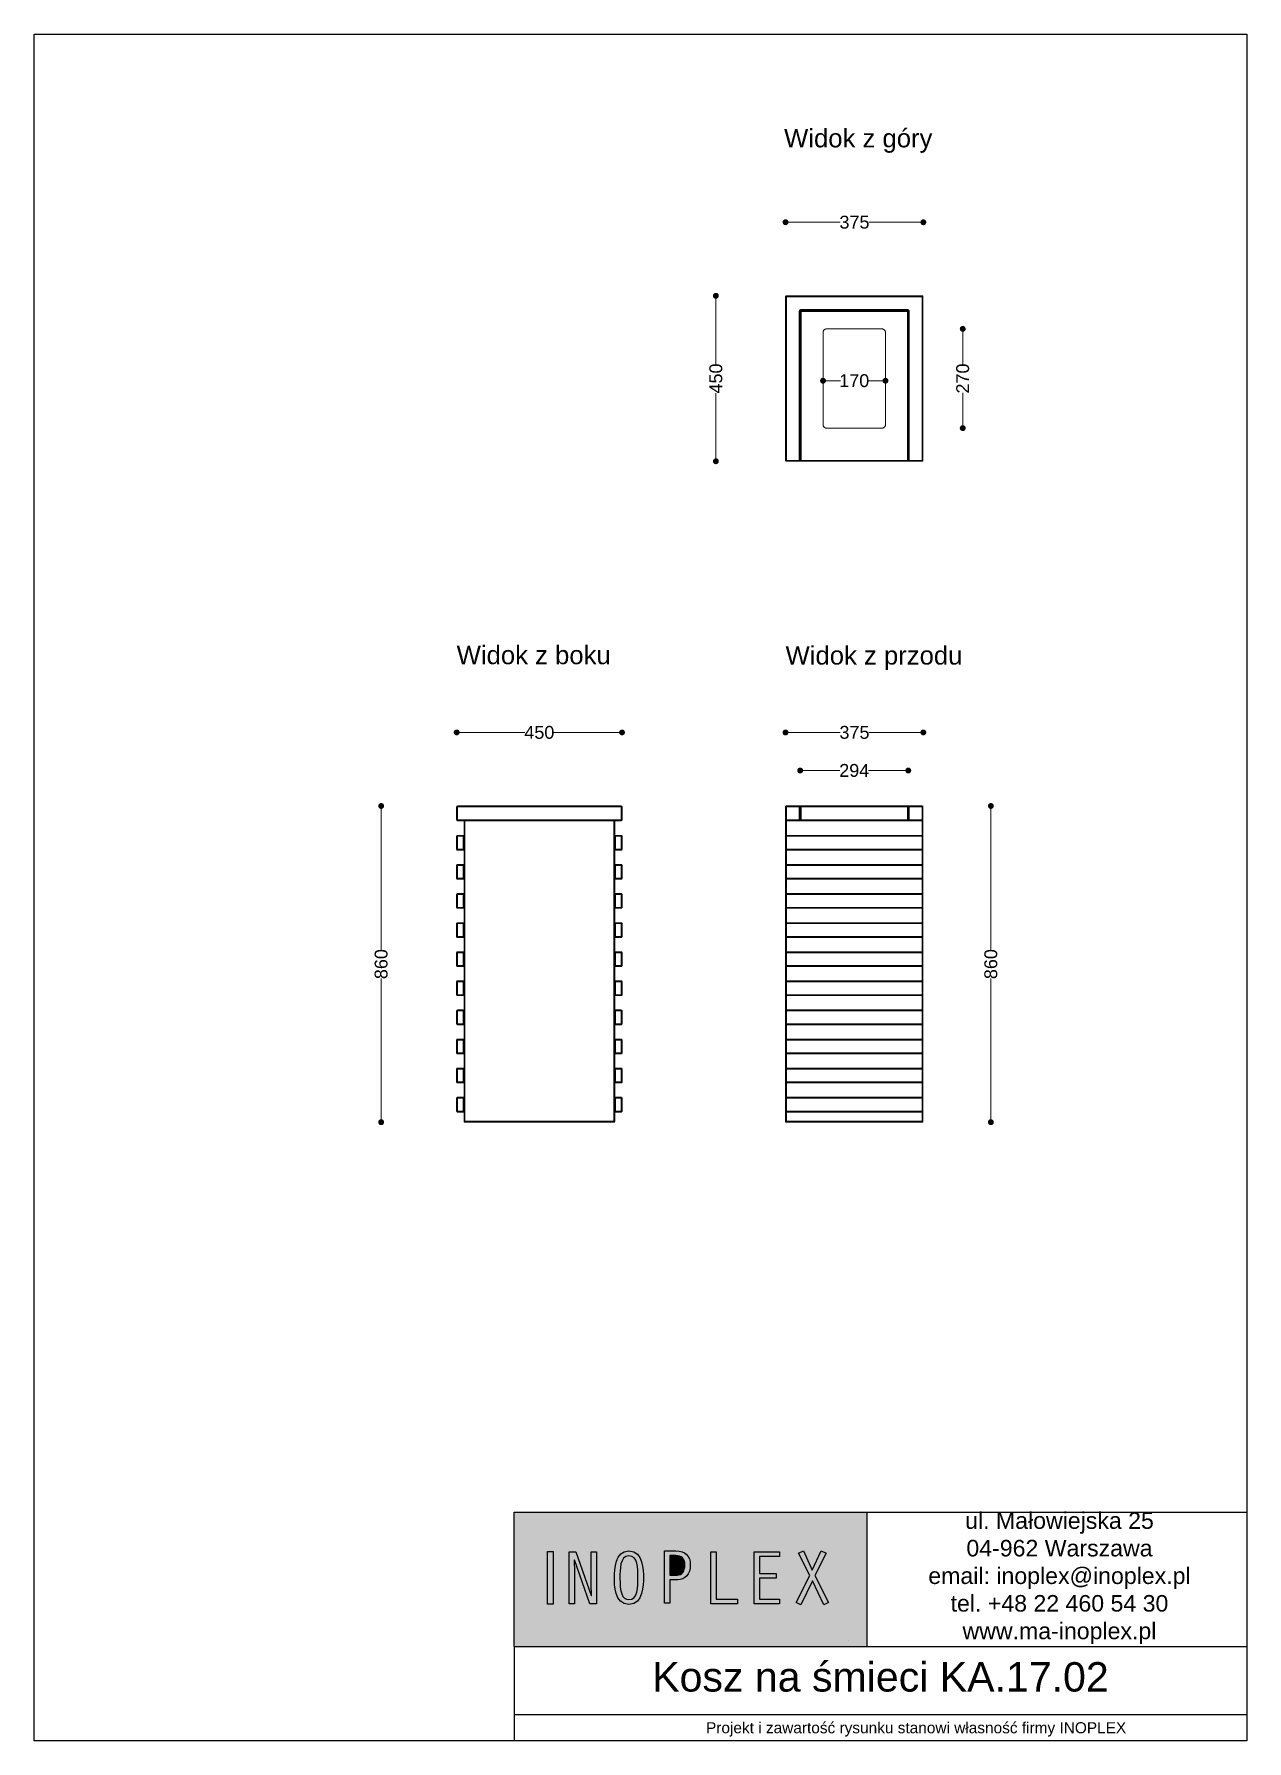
# Model space of a CAD drawing. Header units: millimetres. Extents: x 29385 to 32685, y 14499 to 19141.
import ezdxf

# ---------------------------------------------------------------- set-up
doc = ezdxf.new("R2010")
doc.units = ezdxf.units.MM
doc.header["$LTSCALE"] = 3
doc.layers.add('LAYER_1', color=7, linetype='Continuous')
doc.layers.add('Warstwa 1', color=7, linetype='Continuous')
doc.layers.add('SzkicARTUR', color=7, linetype='Continuous', lineweight=35)
doc.styles.get("Standard").update_dxf_attribs({"font": 'arial.ttf'})
doc.dimstyles.new('MATEUSZ', dxfattribs={"dimtxt": 35, "dimasz": 16, "dimexe": 0.18, "dimexo": 0.0625, "dimgap": 0.09, "dimtad": 0, "dimdec": 0, "dimdsep": 46, "dimtxsty": 'Standard', "dimblk": 'DOT', "dimcen": 0.09, "dimse1": 1, "dimse2": 1, "dimadec": 0, "dimazin": 0, "dimtfac": 1, "dimtdec": 0, "dimtofl": 0, "dimtmove": 0, "dimatfit": 3, "dimfxl": 0, "dimtolj": 1, "dimtzin": 0, "dimlwd": 9, "dimlwe": 9, "dimarcsym": 0})

msp = doc.modelspace()

# ---------------------------------------------------------------- texts
for s, width, gutter_width, heights, insert, char_height, attachment_point in [('Widok z góry', 1167.306, 1, [0], (31426, 18882.7), 50, 1), ('Widok z boku', 501.562, 1, [0], (30535.1, 17477.1), 50, 1), ('Widok z przodu', 1167.306, 1, [0], (31430, 17476.1), 50, 1), ('ul. Małowiejska 25\\P04-962 Warszawa\\Pemail: inoplex@inoplex.pl\\Ptel. +48 22 460 54 30\\Pwww.ma-inoplex.pl', 1019.877, 1, [432.7], (32175.4, 14941.4), 45, 5), ('Kosz na śmieci KA.17.02', 1993.625, 1, [0], (31688.3, 14672.6), 80, 5), ('Projekt i zawartość rysunku stanowi własność firmy INOPLEX ', 1800.088, 12.5, [70.5], (31785.3, 14530.3), 30, 5)]:
    msp.add_mtext_dynamic_manual_height_columns(s, width=width, gutter_width=gutter_width, heights=heights, dxfattribs=dict(insert=insert, char_height=char_height, attachment_point=attachment_point))

# ---------------------------------------------------------------- blocks, each defined once
blk = doc.blocks.new('_Dot')
at = {"color": 0, "linetype": 'ByBlock', "lineweight": -2}
blk.add_line((-0.5, 0), (-1, 0), dxfattribs=at)
at = {"color": 0, "linetype": 'ByBlock', "const_width": 0.5}
blk.add_lwpolyline([(-0.25, 0, 1), (0.25, 0, 1)], format="xyb", close=True, dxfattribs=at)
blk = doc.blocks.new('*D13')
at = {"layer": 'Defpoints', "color": 0}
for p in [(30985.1, 17241.5), (30535.1, 17021.5), (30985.1, 17021.5)]:
    blk.add_point(p, dxfattribs=at)
at = {"layer": 'SzkicARTUR', "color": 0, "lineweight": 9}
for p, q in [((30551.1, 17241.5), (30720.7, 17241.5)), ((30969.1, 17241.5), (30799.5, 17241.5))]:
    blk.add_line(p, q, dxfattribs=at)
at = {"layer": 'SzkicARTUR', "color": 0, "lineweight": 9, "xscale": 16, "yscale": 16, "zscale": 16, "rotation": 180}
blk.add_blockref('_Dot', (30535.1, 17241.5), dxfattribs=at)
at = {"layer": 'SzkicARTUR', "color": 0, "lineweight": 9, "xscale": 16, "yscale": 16, "zscale": 16}
blk.add_blockref('_Dot', (30985.1, 17241.5), dxfattribs=at)
at = {"layer": 'SzkicARTUR', "color": 0, "insert": (30760.1, 17241.5), "char_height": 35, "attachment_point": 5}
blk.add_mtext('\\A1;450', dxfattribs=at)
blk = doc.blocks.new('*D14')
at = {"layer": 'Defpoints', "color": 0}
for p in [(30537.5, 17041.5), (30329.7, 16181.5), (30557.6, 16181.5)]:
    blk.add_point(p, dxfattribs=at)
at = {"layer": 'SzkicARTUR', "color": 0, "lineweight": 9}
for p, q in [((30329.7, 17025.5), (30329.7, 16650.2)), ((30329.7, 16197.5), (30329.7, 16572.8))]:
    blk.add_line(p, q, dxfattribs=at)
at = {"layer": 'SzkicARTUR', "color": 0, "lineweight": 9, "xscale": 16, "yscale": 16, "zscale": 16}
for p, rotation in [((30329.7, 17041.5), 90), ((30329.7, 16181.5), 270)]:
    blk.add_blockref('_Dot', p, dxfattribs=dict(at, rotation=rotation))
at = {"layer": 'SzkicARTUR', "color": 0, "insert": (30329.7, 16611.5), "char_height": 35, "attachment_point": 5, "rotation": 90}
blk.add_mtext('\\A1;860', dxfattribs=at)
blk = doc.blocks.new('*D19')
at = {"layer": 'Defpoints', "color": 0}
for p in [(31805, 17241.5), (31430, 17039), (31805, 17039)]:
    blk.add_point(p, dxfattribs=at)
at = {"layer": 'SzkicARTUR', "color": 0, "lineweight": 9}
for p, q in [((31446, 17241.5), (31578.6, 17241.5)), ((31789, 17241.5), (31656.3, 17241.5))]:
    blk.add_line(p, q, dxfattribs=at)
at = {"layer": 'SzkicARTUR', "color": 0, "lineweight": 9, "xscale": 16, "yscale": 16, "zscale": 16, "rotation": 180}
blk.add_blockref('_Dot', (31430, 17241.5), dxfattribs=at)
at = {"layer": 'SzkicARTUR', "color": 0, "lineweight": 9, "xscale": 16, "yscale": 16, "zscale": 16}
blk.add_blockref('_Dot', (31805, 17241.5), dxfattribs=at)
at = {"layer": 'SzkicARTUR', "color": 0, "insert": (31617.5, 17241.5), "char_height": 35, "attachment_point": 5}
blk.add_mtext('\\A1;375', dxfattribs=at)
blk = doc.blocks.new('*D20')
at = {"layer": 'Defpoints', "color": 0}
for p in [(31764, 17138), (31470, 17041.5), (31764, 17039)]:
    blk.add_point(p, dxfattribs=at)
at = {"layer": 'SzkicARTUR', "color": 0, "lineweight": 9}
for p, q in [((31486, 17138), (31578, 17138)), ((31748, 17138), (31656, 17138))]:
    blk.add_line(p, q, dxfattribs=at)
at = {"layer": 'SzkicARTUR', "color": 0, "lineweight": 9, "xscale": 16, "yscale": 16, "zscale": 16, "rotation": 180}
blk.add_blockref('_Dot', (31470, 17138), dxfattribs=at)
at = {"layer": 'SzkicARTUR', "color": 0, "lineweight": 9, "xscale": 16, "yscale": 16, "zscale": 16}
blk.add_blockref('_Dot', (31764, 17138), dxfattribs=at)
at = {"layer": 'SzkicARTUR', "color": 0, "insert": (31617, 17138), "char_height": 35, "attachment_point": 5}
blk.add_mtext('\\A1;294', dxfattribs=at)
blk = doc.blocks.new('*D22')
at = {"layer": 'Defpoints', "color": 0}
for p in [(31801.6, 17041.5), (31801.5, 16181.5), (31988.7, 16181.5)]:
    blk.add_point(p, dxfattribs=at)
at = {"layer": 'SzkicARTUR', "color": 0, "lineweight": 9}
for p, q in [((31988.7, 17025.5), (31988.7, 16650.2)), ((31988.7, 16197.5), (31988.7, 16572.8))]:
    blk.add_line(p, q, dxfattribs=at)
at = {"layer": 'SzkicARTUR', "color": 0, "lineweight": 9, "xscale": 16, "yscale": 16, "zscale": 16}
for p, rotation in [((31988.7, 17041.5), 90), ((31988.7, 16181.5), 270)]:
    blk.add_blockref('_Dot', p, dxfattribs=dict(at, rotation=rotation))
at = {"layer": 'SzkicARTUR', "color": 0, "insert": (31988.7, 16611.5), "char_height": 35, "attachment_point": 5, "rotation": 90}
blk.add_mtext('\\A1;860', dxfattribs=at)
blk = doc.blocks.new('*D26')
at = {"layer": 'Defpoints', "color": 0}
for p in [(31805, 18629), (31805, 18426.5), (31430, 18204)]:
    blk.add_point(p, dxfattribs=at)
at = {"layer": 'SzkicARTUR', "color": 0, "lineweight": 9}
for p, q in [((31446, 18629), (31578.6, 18629)), ((31789, 18629), (31656.3, 18629))]:
    blk.add_line(p, q, dxfattribs=at)
at = {"layer": 'SzkicARTUR', "color": 0, "lineweight": 9, "xscale": 16, "yscale": 16, "zscale": 16, "rotation": 180}
blk.add_blockref('_Dot', (31430, 18629), dxfattribs=at)
at = {"layer": 'SzkicARTUR', "color": 0, "lineweight": 9, "xscale": 16, "yscale": 16, "zscale": 16}
blk.add_blockref('_Dot', (31805, 18629), dxfattribs=at)
at = {"layer": 'SzkicARTUR', "color": 0, "insert": (31617.5, 18629), "char_height": 35, "attachment_point": 5}
blk.add_mtext('\\A1;375', dxfattribs=at)
blk = doc.blocks.new('*D28')
at = {"layer": 'Defpoints', "color": 0}
for p in [(31532, 18204), (31702, 18204), (31702, 18198)]:
    blk.add_point(p, dxfattribs=at)
at = {"layer": 'SzkicARTUR', "color": 0, "lineweight": 9}
for p, q in [((31548, 18198), (31579.9, 18198)), ((31686, 18198), (31654, 18198))]:
    blk.add_line(p, q, dxfattribs=at)
at = {"layer": 'SzkicARTUR', "color": 0, "lineweight": 9, "xscale": 16, "yscale": 16, "zscale": 16, "rotation": 180}
blk.add_blockref('_Dot', (31532, 18198), dxfattribs=at)
at = {"layer": 'SzkicARTUR', "color": 0, "lineweight": 9, "xscale": 16, "yscale": 16, "zscale": 16}
blk.add_blockref('_Dot', (31702, 18198), dxfattribs=at)
at = {"layer": 'SzkicARTUR', "color": 0, "insert": (31617, 18198), "char_height": 35, "attachment_point": 5}
blk.add_mtext('\\A1;170', dxfattribs=at)
blk = doc.blocks.new('*D29')
at = {"layer": 'Defpoints', "color": 0}
for p in [(31432.5, 18429), (31240.4, 17979), (31432.5, 17979)]:
    blk.add_point(p, dxfattribs=at)
at = {"layer": 'SzkicARTUR', "color": 0, "lineweight": 9}
for p, q in [((31240.4, 18413), (31240.4, 18243.4)), ((31240.4, 17995), (31240.4, 18164.6))]:
    blk.add_line(p, q, dxfattribs=at)
at = {"layer": 'SzkicARTUR', "color": 0, "lineweight": 9, "xscale": 16, "yscale": 16, "zscale": 16}
for p, rotation in [((31240.4, 18429), 90), ((31240.4, 17979), 270)]:
    blk.add_blockref('_Dot', p, dxfattribs=dict(at, rotation=rotation))
at = {"layer": 'SzkicARTUR', "color": 0, "insert": (31240.4, 18204), "char_height": 35, "attachment_point": 5, "rotation": 90}
blk.add_mtext('\\A1;450', dxfattribs=at)
blk = doc.blocks.new('*D31')
at = {"layer": 'Defpoints', "color": 0}
for p in [(31692, 18339), (31684.8, 18069), (31912.2, 18069)]:
    blk.add_point(p, dxfattribs=at)
at = {"layer": 'SzkicARTUR', "color": 0, "lineweight": 9}
for p, q in [((31912.2, 18323), (31912.2, 18243)), ((31912.2, 18085), (31912.2, 18165))]:
    blk.add_line(p, q, dxfattribs=at)
at = {"layer": 'SzkicARTUR', "color": 0, "lineweight": 9, "xscale": 16, "yscale": 16, "zscale": 16}
for p, rotation in [((31912.2, 18339), 90), ((31912.2, 18069), 270)]:
    blk.add_blockref('_Dot', p, dxfattribs=dict(at, rotation=rotation))
at = {"layer": 'SzkicARTUR', "color": 0, "insert": (31912.2, 18204), "char_height": 35, "attachment_point": 5, "rotation": 90}
blk.add_mtext('\\A1;270', dxfattribs=at)

# ---------------------------------------------------------------- dimensions: what is measured, and where the dimension line sits
at = {"layer": 'SzkicARTUR'}
for base, p1, p2, picture, middle in [((31805, 18629), (31430, 18204), (31805, 18426.5), '*D26', (31617.5, 18629)), ((31702, 18198), (31532, 18204), (31702, 18204), '*D28', (31617, 18198)), ((30985.1, 17241.5), (30535.1, 17021.5), (30985.1, 17021.5), '*D13', (30760.1, 17241.5)), ((31805, 17241.5), (31430, 17039), (31805, 17039), '*D19', (31617.5, 17241.5)), ((31764, 17138), (31470, 17041.5), (31764, 17039), '*D20', (31617, 17138))]:
    dim = msp.add_linear_dim(base=base, p1=p1, p2=p2, dimstyle='MATEUSZ', dxfattribs=at)
    dim.commit()
    dim.dimension.update_dxf_attribs({"geometry": picture, "text_midpoint": middle})
for base, p1, p2, picture, middle in [((31240.4, 17979), (31432.5, 18429), (31432.5, 17979), '*D29', (31240.4, 18204)), ((31912.2, 18069), (31692, 18339), (31684.8, 18069), '*D31', (31912.2, 18204)), ((30329.7, 16181.5), (30537.5, 17041.5), (30557.6, 16181.5), '*D14', (30329.7, 16611.5))]:
    dim = msp.add_linear_dim(base=base, p1=p1, p2=p2, angle=90, dimstyle='MATEUSZ', dxfattribs=at)
    dim.commit()
    dim.dimension.update_dxf_attribs({"geometry": picture, "text_midpoint": middle})
dim = msp.add_linear_dim(base=(31988.7, 16181.5), p1=(31801.6, 17041.5), p2=(31801.5, 16181.5), angle=90, dimstyle='MATEUSZ', dxfattribs=at)
dim.commit()
dim.dimension.update_dxf_attribs({"geometry": '*D22', "text_midpoint": (31988.7, 16611.5), "dimtype": 160})

# ---------------------------------------------------------------- hatches: boundary and pattern name
h = msp.add_hatch(color=255)
h.dxf.hatch_style = 1
h.paths.add_polyline_path([(31651.5, 15120.8), (30691.5, 15120.8), (30691.5, 14756.2), (30691.5, 14754.4), (31651.5, 14754.4)])
h.paths.add_polyline_path([(31621.2, 15031.1), (31621.2, 14848.9), (31601, 14848.9), (31601, 14772), (30706.2, 14772), (30706.2, 15104), (31601, 15104), (31601, 15031.1)], flags=16)
h = msp.add_hatch(color=250)
h.dxf.hatch_style = 1
h.paths.add_polyline_path([(31601, 14848.9), (31068.6, 14848.9), (31068.6, 15031.1), (31601, 15031.1), (31601, 15104), (30706.2, 15104), (30706.2, 14772), (31601, 14772)])
edge = h.paths.add_edge_path(flags=16)
edge.add_spline(control_points=[(31043.1, 14942.8), (31043.1, 14924.9), (31043.8, 14869.9), (31003.8, 14869.9)], knot_values=[0, 0, 0, 0, 1, 1, 1, 1], degree=3, periodic=0)
edge.add_spline(control_points=[(31003.8, 14869.9), (30963.4, 14869.9), (30964.5, 14924.5), (30964.5, 14942.8)], knot_values=[0, 0, 0, 0, 1, 1, 1, 1], degree=3, periodic=0)
edge.add_spline(control_points=[(30964.5, 14942.8), (30964.5, 14966.2), (30966, 15015.5), (31003.8, 15015.5)], knot_values=[0, 0, 0, 0, 1, 1, 1, 1], degree=3, periodic=0)
edge.add_spline(control_points=[(31003.8, 15015.5), (31043.8, 15015.5), (31043.1, 14961.5), (31043.1, 14942.8)], knot_values=[0, 0, 0, 0, 1, 1, 1, 1], degree=3, periodic=0)
edge = h.paths.add_edge_path(flags=0)
edge.add_spline(control_points=[(31028.2, 14942.8), (31028.2, 14918.1), (31028.5, 14883.3), (31003.8, 14883.3)], knot_values=[0, 0, 0, 0, 1, 1, 1, 1], degree=3, periodic=0)
edge.add_spline(control_points=[(31003.8, 14883.3), (30983.8, 14883.3), (30979.4, 14904.5), (30979.4, 14942.8)], knot_values=[0, 0, 0, 0, 1, 1, 1, 1], degree=3, periodic=0)
edge.add_spline(control_points=[(30979.4, 14942.8), (30979.4, 14963.6), (30978.7, 15002.1), (31003.8, 15002.1)], knot_values=[0, 0, 0, 0, 1, 1, 1, 1], degree=3, periodic=0)
edge.add_spline(control_points=[(31003.8, 15002.1), (31028.9, 15002.1), (31028.2, 14969.6), (31028.2, 14942.8)], knot_values=[0, 0, 0, 0, 1, 1, 1, 1], degree=3, periodic=0)
h.paths.add_polyline_path([(30915.3, 14871.8), (30897.4, 14871.8), (30855.3, 14991.2), (30854.9, 14990.8), (30855.5, 14958.7), (30855.5, 14871.8), (30841.3, 14871.8), (30841.3, 15013.6), (30859.2, 15013.6), (30901.2, 14894.3), (30901.7, 14894.7), (30901, 14926.4), (30901, 15013.6), (30915.3, 15013.6)], flags=16)
h.paths.add_polyline_path([(30797.9, 14871.2), (30782.3, 14871.2), (30782.3, 15013.9), (30797.9, 15013.9)], flags=16)
edge = h.paths.add_edge_path(flags=0)
edge.add_spline(control_points=[(31028.2, 14942.8), (31028.2, 14969.6), (31028.9, 15002.1), (31003.8, 15002.1)], knot_values=[0, 0, 0, 0, 1, 1, 1, 1], degree=3, periodic=0)
edge.add_spline(control_points=[(31003.8, 15002.1), (30978.7, 15002.1), (30979.4, 14963.6), (30979.4, 14942.8)], knot_values=[0, 0, 0, 0, 1, 1, 1, 1], degree=3, periodic=0)
edge.add_spline(control_points=[(30979.4, 14942.8), (30979.4, 14904.5), (30983.8, 14883.3), (31003.8, 14883.3)], knot_values=[0, 0, 0, 0, 1, 1, 1, 1], degree=3, periodic=0)
edge.add_spline(control_points=[(31003.8, 14883.3), (31028.5, 14883.3), (31028.2, 14918.1), (31028.2, 14942.8)], knot_values=[0, 0, 0, 0, 1, 1, 1, 1], degree=3, periodic=0)
h = msp.add_hatch(color=255)
h.dxf.hatch_style = 1
h.paths.add_polyline_path([(30797.9, 15013.9), (30782.3, 15013.9), (30782.3, 14871.2), (30797.9, 14871.2)])
h.paths.add_polyline_path([(30897.4, 14871.8), (30915.3, 14871.8), (30915.3, 15013.6), (30901, 15013.6), (30901, 14926.4), (30901.7, 14893), (30859.2, 15013.6), (30841.3, 15013.6), (30841.3, 14871.8), (30855.5, 14871.8), (30855.5, 14958.7), (30854.9, 14992.5)])
edge = h.paths.add_edge_path()
edge.add_spline(control_points=[(31003.8, 15015.5), (30966, 15015.5), (30964.5, 14966.2), (30964.5, 14942.8)], knot_values=[0, 0, 0, 0, 1, 1, 1, 1], degree=3, periodic=0)
edge.add_spline(control_points=[(30964.5, 14942.8), (30964.5, 14924.5), (30963.4, 14869.9), (31003.8, 14869.9)], knot_values=[0, 0, 0, 0, 1, 1, 1, 1], degree=3, periodic=0)
edge.add_spline(control_points=[(31003.8, 14869.9), (31043.8, 14869.9), (31043.1, 14924.9), (31043.1, 14942.8)], knot_values=[0, 0, 0, 0, 1, 1, 1, 1], degree=3, periodic=0)
edge.add_spline(control_points=[(31043.1, 14942.8), (31043.1, 14961.5), (31043.8, 15015.5), (31003.8, 15015.5)], knot_values=[0, 0, 0, 0, 1, 1, 1, 1], degree=3, periodic=0)
edge = h.paths.add_edge_path(flags=16)
edge.add_spline(control_points=[(30979.4, 14942.8), (30979.4, 14963.6), (30978.7, 15002.1), (31003.8, 15002.1)], knot_values=[0, 0, 0, 0, 1, 1, 1, 1], degree=3, periodic=0)
edge.add_spline(control_points=[(31003.8, 15002.1), (31028.9, 15002.1), (31028.2, 14969.6), (31028.2, 14942.8)], knot_values=[0, 0, 0, 0, 1, 1, 1, 1], degree=3, periodic=0)
edge.add_spline(control_points=[(31028.2, 14942.8), (31028.2, 14918.1), (31028.5, 14883.3), (31003.8, 14883.3)], knot_values=[0, 0, 0, 0, 1, 1, 1, 1], degree=3, periodic=0)
edge.add_spline(control_points=[(31003.8, 14883.3), (30983.8, 14883.3), (30979.4, 14904.5), (30979.4, 14942.8)], knot_values=[0, 0, 0, 0, 1, 1, 1, 1], degree=3, periodic=0)
edge = h.paths.add_edge_path()
edge.add_line((31101, 14873.8), (31115.2, 14873.8))
edge.add_line((31115.2, 14873.8), (31115.2, 14936.9))
edge.add_line((31115.2, 14936.9), (31136.5, 14936.9))
edge.add_spline(control_points=[(31136.5, 14936.9), (31156, 14936.9), (31170.9, 14951.6), (31170.9, 14978)], knot_values=[0, 0, 0, 0, 1, 1, 1, 1], degree=3, periodic=0)
edge.add_spline(control_points=[(31170.9, 14978), (31170.9, 15002.2), (31156.9, 15015.6), (31131.8, 15015.6)], knot_values=[0, 0, 0, 0, 1, 1, 1, 1], degree=3, periodic=0)
edge.add_line((31131.8, 15015.6), (31101, 15015.6))
edge.add_line((31101, 15015.6), (31101, 14873.8))
edge = h.paths.add_edge_path(flags=16)
edge.add_line((31115.2, 15002.8), (31136, 15002.8))
edge.add_spline(control_points=[(31131.6, 15002.8), (31146.9, 15002.8), (31156, 14995.4), (31156, 14978)], knot_values=[0, 0, 0, 0, 1, 1, 1, 1], degree=3, periodic=0)
edge.add_spline(control_points=[(31156, 14978), (31156, 14960.1), (31148.4, 14950.1), (31135.2, 14949.9)], knot_values=[0, 0, 0, 0, 1, 1, 1, 1], degree=3, periodic=0)
edge.add_line((31135.2, 14949.9), (31115.2, 14949.7))
edge.add_line((31115.2, 14949.7), (31115.2, 15002.8))
h.paths.add_polyline_path([(31227, 14871.8), (31299.5, 14871.8), (31299.5, 14884.5), (31241.2, 14884.5), (31241.2, 15013.6), (31227, 15013.6)])
h.paths.add_polyline_path([(31359.1, 15000.8), (31414, 15000.8), (31414, 15013.6), (31344.9, 15013.6), (31344.9, 14871.8), (31414, 14871.8), (31414, 14884.5), (31359.1, 14884.5), (31359.1, 14941.3), (31404.4, 14941.3), (31404.4, 14954), (31359.1, 14954)])
h.paths.add_polyline_path([(31540.3, 15009.7), (31527.1, 15016.3), (31502.8, 14963.4), (31478.6, 15016.3), (31465.4, 15009.7), (31495.8, 14948.9), (31458.8, 14875), (31471.6, 14869), (31503.1, 14933.9), (31534.1, 14869), (31546.8, 14875), (31509.9, 14948.9)])
h = msp.add_hatch(color=250)
h.dxf.hatch_style = 1
edge = h.paths.add_edge_path()
edge.add_spline(control_points=[(31003.8, 15002.1), (30978.7, 15002.1), (30979.4, 14963.6), (30979.4, 14942.8)], knot_values=[0, 0, 0, 0, 1, 1, 1, 1], degree=3, periodic=0)
edge.add_spline(control_points=[(30979.4, 14942.8), (30979.4, 14904.5), (30983.8, 14883.3), (31003.8, 14883.3)], knot_values=[0, 0, 0, 0, 1, 1, 1, 1], degree=3, periodic=0)
edge.add_spline(control_points=[(31003.8, 14883.3), (31028.5, 14883.3), (31028.2, 14918.1), (31028.2, 14942.8)], knot_values=[0, 0, 0, 0, 1, 1, 1, 1], degree=3, periodic=0)
edge.add_spline(control_points=[(31028.2, 14942.8), (31028.2, 14969.6), (31028.9, 15002.1), (31003.8, 15002.1)], knot_values=[0, 0, 0, 0, 1, 1, 1, 1], degree=3, periodic=0)
h = msp.add_hatch(color=75)
h.dxf.hatch_style = 1
h.paths.add_polyline_path([(31621.2, 15031.1), (31068.6, 15031.1), (31068.6, 14848.9), (31621.2, 14848.9)])
h.paths.add_polyline_path([(31546.8, 14875), (31534.1, 14869), (31503.1, 14933.9), (31471.6, 14869), (31458.8, 14875), (31495.8, 14948.9), (31465.4, 15009.7), (31478.6, 15016.3), (31502.8, 14963.4), (31527.1, 15016.3), (31540.3, 15009.7), (31509.9, 14948.9)], flags=16)
h.paths.add_polyline_path([(31414, 14884.5), (31414, 14871.8), (31344.9, 14871.8), (31344.9, 15013.6), (31414, 15013.6), (31414, 15000.8), (31359.1, 15000.8), (31359.1, 14954), (31404.4, 14954), (31404.4, 14941.3), (31359.1, 14941.3), (31359.1, 14884.5)], flags=16)
h.paths.add_polyline_path([(31299.5, 14884.5), (31299.5, 14871.8), (31227, 14871.8), (31227, 15013.6), (31241.2, 15013.6), (31241.2, 14884.5)], flags=16)
edge = h.paths.add_edge_path(flags=16)
edge.add_spline(control_points=[(31170.9, 14978), (31170.9, 14951.6), (31156, 14936.9), (31136.5, 14936.9)], knot_values=[0, 0, 0, 0, 1, 1, 1, 1], degree=3, periodic=0)
edge.add_line((31136.5, 14936.9), (31115.2, 14936.9))
edge.add_line((31115.2, 14936.9), (31115.2, 14873.8))
edge.add_line((31115.2, 14873.8), (31101, 14873.8))
edge.add_line((31101, 14873.8), (31101, 15015.6))
edge.add_line((31101, 15015.6), (31131.8, 15015.6))
edge.add_spline(control_points=[(31131.8, 15015.6), (31156.9, 15015.6), (31170.9, 15002.2), (31170.9, 14978)], knot_values=[0, 0, 0, 0, 1, 1, 1, 1], degree=3, periodic=0)
edge = h.paths.add_edge_path(flags=0)
edge.add_spline(control_points=[(31156, 14978), (31156, 14960.1), (31148.4, 14950.1), (31135.2, 14949.9)], knot_values=[0, 0, 0, 0, 1, 1, 1, 1], degree=3, periodic=0)
edge.add_line((31135.2, 14949.9), (31115.2, 14949.7))
edge.add_line((31115.2, 14949.7), (31115.2, 15002.8))
edge.add_line((31115.2, 15002.8), (31131.6, 15002.8))
edge.add_spline(control_points=[(31131.6, 15002.8), (31146.9, 15002.8), (31156, 14995.4), (31156, 14978)], knot_values=[0, 0, 0, 0, 1, 1, 1, 1], degree=3, periodic=0)
edge = h.paths.add_edge_path(flags=0)
edge.add_spline(control_points=[(31135.2, 14949.9), (31148.4, 14950.1), (31156, 14960.1), (31156, 14978)], knot_values=[0, 0, 0, 0, 1, 1, 1, 1], degree=3, periodic=0)
edge.add_spline(control_points=[(31156, 14978), (31156, 14995.4), (31146.9, 15002.8), (31131.6, 15002.8)], knot_values=[0, 0, 0, 0, 1, 1, 1, 1], degree=3, periodic=0)
edge.add_line((31131.6, 15002.8), (31115.2, 15002.8))
edge.add_line((31115.2, 15002.8), (31115.2, 14949.7))
edge.add_line((31115.2, 14949.7), (31135.2, 14949.9))
h = msp.add_hatch(color=255)
h.dxf.hatch_style = 1
edge = h.paths.add_edge_path()
edge.add_line((31101, 14873.8), (31115.2, 14873.8))
edge.add_line((31115.2, 14873.8), (31115.2, 14936.9))
edge.add_line((31115.2, 14936.9), (31136.5, 14936.9))
edge.add_spline(control_points=[(31136.5, 14936.9), (31156, 14936.9), (31170.9, 14951.6), (31170.9, 14978)], knot_values=[0, 0, 0, 0, 1, 1, 1, 1], degree=3, periodic=0)
edge.add_spline(control_points=[(31170.9, 14978), (31170.9, 15002.2), (31156.9, 15015.6), (31131.8, 15015.6)], knot_values=[0, 0, 0, 0, 1, 1, 1, 1], degree=3, periodic=0)
edge.add_line((31131.8, 15015.6), (31101, 15015.6))
edge.add_line((31101, 15015.6), (31101, 14873.8))
edge = h.paths.add_edge_path(flags=16)
edge.add_line((31115.2, 14949.7), (31115.2, 15002.8))
edge.add_line((31115.2, 15002.8), (31142.1, 15002.8))
edge.add_spline(control_points=[(31131.6, 15002.8), (31146.9, 15002.8), (31156, 14995.4), (31156, 14978)], knot_values=[0, 0, 0, 0, 1, 1, 1, 1], degree=3, periodic=0)
edge.add_spline(control_points=[(31156, 14978), (31156, 14960.1), (31148.4, 14950.1), (31135.2, 14949.9)], knot_values=[0, 0, 0, 0, 1, 1, 1, 1], degree=3, periodic=0)
edge.add_line((31135.2, 14949.9), (31115.2, 14949.7))
h = msp.add_hatch(color=75)
h.dxf.hatch_style = 1
edge = h.paths.add_edge_path()
edge.add_line((31115.2, 14949.7), (31135.2, 14949.9))
edge.add_spline(control_points=[(31135.2, 14949.9), (31148.4, 14950.1), (31156, 14960.1), (31156, 14978)], knot_values=[0, 0, 0, 0, 1, 1, 1, 1], degree=3, periodic=0)
edge.add_spline(control_points=[(31156, 14978), (31156, 14995.4), (31146.9, 15002.8), (31131.6, 15002.8)], knot_values=[0, 0, 0, 0, 1, 1, 1, 1], degree=3, periodic=0)
edge.add_line((31131.6, 15002.8), (31115.2, 15002.8))
edge.add_line((31115.2, 15002.8), (31115.2, 14949.7))
h = msp.add_hatch(color=255)
h.dxf.hatch_style = 1
h.paths.add_polyline_path([(31227, 14871.8), (31299.5, 14871.8), (31299.5, 14884.5), (31241.2, 14884.5), (31241.2, 15013.6), (31227, 15013.6)])
h = msp.add_hatch(color=255)
h.dxf.hatch_style = 1
h.paths.add_polyline_path([(31344.9, 14871.8), (31414, 14871.8), (31414, 14884.5), (31359.1, 14884.5), (31359.1, 14941.3), (31404.4, 14941.3), (31404.4, 14954), (31359.1, 14954), (31359.1, 15000.8), (31414, 15000.8), (31414, 15013.6), (31344.9, 15013.6)])
h = msp.add_hatch(color=255)
h.dxf.hatch_style = 1
h.paths.add_polyline_path([(31495.8, 14948.9), (31458.8, 14875), (31471.6, 14869), (31503.1, 14933.9), (31534.1, 14869), (31546.8, 14875), (31509.9, 14948.9), (31540.3, 15009.7), (31527.1, 15016.3), (31502.8, 14963.4), (31478.6, 15016.3), (31465.4, 15009.7)])

# ---------------------------------------------------------------- linework, layer by layer
for p, q in [((30691.5, 15120.8), (32685.4, 15120.8)), ((30691.5, 14756.2), (30691.5, 15120.8)), ((31651.5, 15120.8), (31651.5, 14754.4)), ((32685.4, 15120.8), (32685.4, 14756.2)), ((30691.5, 14756.2), (30691.5, 14499.1)), ((32685.4, 14754.4), (30691.5, 14754.4)), ((32685.1, 14569.6), (30691.5, 14569.6))]:
    msp.add_line(p, q)
msp.add_lwpolyline([(29385.3, 19140.5), (32685.4, 19140.5), (32685.4, 14499.1), (29385.3, 14499.1)], close=True)
at = {"layer": 'LAYER_1'}
msp.add_line((31601, 14772), (31601, 14772), dxfattribs=at)
at = {"layer": 'LAYER_1', "color": 255}
for points in [[(30782.3, 15013.9), (30797.9, 15013.9), (30797.9, 14871.2), (30782.3, 14871.2), (30782.3, 15013.9), (30782.3, 15013.9)], [(30841.3, 15013.6), (30859.2, 15013.6), (30901.2, 14894.3), (30901.7, 14894.7), (30901, 14926.4), (30901, 15013.6), (30915.3, 15013.6), (30915.3, 14871.8), (30897.4, 14871.8), (30855.3, 14991.2), (30854.9, 14990.8), (30855.5, 14958.7), (30855.5, 14871.8), (30841.3, 14871.8), (30841.3, 15013.6), (30841.3, 15013.6)], [(31115.2, 14873.8), (31101, 14873.8), (31101, 15015.6), (31131.8, 15015.6)], [(31131.6, 15002.8), (31115.2, 15002.8), (31115.2, 14949.7), (31115.2, 14949.7)], [(31227, 15013.6), (31241.2, 15013.6), (31241.2, 14884.5), (31299.5, 14884.5), (31299.5, 14871.8), (31227, 14871.8), (31227, 15013.6), (31227, 15013.6)], [(31344.9, 15013.6), (31414, 15013.6), (31414, 15000.8), (31359.1, 15000.8), (31359.1, 14954), (31404.4, 14954), (31404.4, 14941.3), (31359.1, 14941.3), (31359.1, 14884.5), (31414, 14884.5), (31414, 14871.8), (31344.9, 14871.8), (31344.9, 15013.6), (31344.9, 15013.6)], [(31471.6, 14869), (31458.8, 14875), (31495.8, 14948.9), (31465.4, 15009.7), (31478.6, 15016.3), (31502.8, 14963.4), (31527.1, 15016.3), (31540.3, 15009.7), (31509.9, 14948.9), (31546.8, 14875), (31534.1, 14869), (31503.1, 14933.9), (31471.6, 14869), (31471.6, 14869)], [(31115.2, 14949.7), (31135.2, 14949.9)], [(31136.5, 14936.9), (31115.2, 14936.9), (31115.2, 14873.8), (31115.2, 14873.8)]]:
    msp.add_lwpolyline(points, dxfattribs=at)
for points in [[(30964.5, 14942.8), (30964.5, 14966.2), (30966, 15015.5), (31003.8, 15015.5)], [(31003.8, 15002.1), (30978.7, 15002.1), (30979.4, 14963.6), (30979.4, 14942.8)], [(31003.8, 15015.5), (31043.8, 15015.5), (31043.1, 14961.5), (31043.1, 14942.8)], [(31028.2, 14942.8), (31028.2, 14969.6), (31028.9, 15002.1), (31003.8, 15002.1)], [(31156, 14978), (31156, 14995.4), (31146.9, 15002.8), (31131.6, 15002.8)], [(31131.8, 15015.6), (31156.9, 15015.6), (31170.9, 15002.2), (31170.9, 14978)], [(31135.2, 14949.9), (31148.4, 14950.1), (31156, 14960.1), (31156, 14978)], [(31170.9, 14978), (31170.9, 14951.6), (31156, 14936.9), (31136.5, 14936.9)], [(31003.8, 14869.9), (30963.4, 14869.9), (30964.5, 14924.5), (30964.5, 14942.8)], [(30979.4, 14942.8), (30979.4, 14904.5), (30983.8, 14883.3), (31003.8, 14883.3)], [(31003.8, 14883.3), (31028.5, 14883.3), (31028.2, 14918.1), (31028.2, 14942.8)], [(31043.1, 14942.8), (31043.1, 14924.9), (31043.8, 14869.9), (31003.8, 14869.9)]]:
    msp.add_open_spline(points, degree=3, dxfattribs=at)
at = {"layer": 'Warstwa 1', "lineweight": 15}
for points in [[(31432.5, 18429), (31432.5, 18426.5)], [(31432.5, 18429), (31747.5, 18429)], [(31432.5, 18429), (31747.5, 18429)], [(31432.5, 18426.5), (31432.5, 18429)], [(31432.5, 18429), (31432.5, 18426.5)], [(31432.5, 18426.5), (31432.5, 18429)], [(31432.5, 18429), (31747.5, 18429)], [(31432.5, 18429), (31747.5, 18429)], [(31432.5, 18429), (31432.5, 18426.5)], [(31432.5, 18429), (31747.5, 18429)], [(31432.5, 18429), (31747.5, 18429)], [(31432.5, 18426.5), (31432.5, 18429)], [(31432.5, 18429), (31747.5, 18429)], [(31432.5, 18429), (31432.5, 18426.5)], [(31432.5, 18426.5), (31432.5, 18429)], [(31432.5, 18429), (31747.5, 18429)], [(31432.5, 18429), (31747.5, 18429)], [(31432.5, 18429), (31747.5, 18429)], [(31432.5, 18429), (31432.5, 18426.5)], [(31432.5, 18426.5), (31432.5, 18429)], [(31432.5, 18429), (31747.5, 18429)], [(31432.5, 18426.5), (31432.5, 18429)], [(31432.5, 18429), (31747.5, 18429)], [(31432.5, 18429), (31432.5, 18426.5)], [(31432.5, 18429), (31432.5, 18426.5)], [(31432.5, 18426.5), (31432.5, 18429)], [(31432.5, 18429), (31747.5, 18429)], [(31432.5, 18429), (31747.5, 18429)], [(31432.5, 18429), (31747.5, 18429)], [(31432.5, 18426.5), (31432.5, 18429)], [(31432.5, 18429), (31432.5, 18426.5)], [(31432.5, 18429), (31747.5, 18429)], [(31432.5, 18426.5), (31432.5, 18429)], [(31432.5, 18429), (31432.5, 18426.5)], [(31432.5, 18429), (31747.5, 18429)], [(31432.5, 18429), (31747.5, 18429)], [(31432.5, 18429), (31432.5, 18426.5)], [(31432.5, 18426.5), (31432.5, 18429)], [(31432.5, 18429), (31747.5, 18429)], [(31432.5, 18429), (31801.5, 18429)], [(31432.5, 18426.5), (31432.5, 18429)], [(31432.5, 18429), (31432.5, 18426.5)], [(31801.5, 18429), (31801.5, 17979)], [(31430, 18426.5), (31430, 18411.5)], [(31432.5, 18426.5), (31430, 18426.5)], [(31430, 18426.5), (31432.5, 18426.5)], [(31430, 18411.5), (31430, 18426.5)], [(31430, 18426.5), (31430, 18411.5)], [(31432.5, 18426.5), (31430, 18426.5)], [(31430, 18426.5), (31432.5, 18426.5)], [(31430, 18411.5), (31430, 18426.5)], [(31430, 18426.5), (31430, 18411.5)], [(31432.5, 18426.5), (31430, 18426.5)], [(31430, 18426.5), (31432.5, 18426.5)], [(31430, 18411.5), (31430, 18426.5)], [(31432.5, 18426.5), (31430, 18426.5)], [(31430, 18426.5), (31432.5, 18426.5)], [(31430, 18411.5), (31430, 18426.5)], [(31430, 18426.5), (31430, 18411.5)], [(31430, 18411.5), (31430, 18426.5)], [(31430, 18426.5), (31432.5, 18426.5)], [(31430, 18426.5), (31430, 18411.5)], [(31432.5, 18426.5), (31430, 18426.5)], [(31432.5, 18426.5), (31430, 18426.5)], [(31430, 18426.5), (31430, 18411.5)], [(31430, 18411.5), (31430, 18426.5)], [(31430, 18426.5), (31432.5, 18426.5)], [(31430, 18426.5), (31430, 18411.5)], [(31432.5, 18426.5), (31430, 18426.5)], [(31430, 18426.5), (31432.5, 18426.5)], [(31430, 18411.5), (31430, 18426.5)], [(31430, 18426.5), (31432.5, 18426.5)], [(31430, 18411.5), (31430, 18426.5)], [(31430, 18426.5), (31430, 18411.5)], [(31432.5, 18426.5), (31430, 18426.5)], [(31430, 18411.5), (31430, 18426.5)], [(31430, 18426.5), (31432.5, 18426.5)], [(31432.5, 18426.5), (31430, 18426.5)], [(31430, 18426.5), (31430, 18411.5)], [(31430, 18426.5), (31430, 18411.5)], [(31432.5, 18426.5), (31430, 18426.5)], [(31430, 18426.5), (31432.5, 18426.5)], [(31430, 18411.5), (31430, 18426.5)], [(31430, 18426.5), (31430, 17981.5)], [(31430, 18426.5), (31432.5, 18426.5)], [(31430, 18426.5), (31430, 17981.5)], [(31432.5, 18426.5), (31430, 18426.5)], [(31430, 18001.5), (31430, 18406.5)], [(31430, 18001.5), (31430, 18406.5)], [(31432.5, 18426.5), (31432.5, 18411.5)], [(31432.5, 18426.5), (31747.5, 18426.5)], [(31432.5, 18426.5), (31747.5, 18426.5)], [(31432.5, 18411.5), (31432.5, 18426.5)], [(31432.5, 18426.5), (31432.5, 18411.5)], [(31432.5, 18411.5), (31432.5, 18426.5)], [(31432.5, 18426.5), (31747.5, 18426.5)], [(31432.5, 18426.5), (31747.5, 18426.5)], [(31432.5, 18426.5), (31432.5, 18411.5)], [(31432.5, 18426.5), (31747.5, 18426.5)], [(31432.5, 18411.5), (31432.5, 18426.5)], [(31432.5, 18426.5), (31747.5, 18426.5)], [(31432.5, 18426.5), (31747.5, 18426.5)], [(31432.5, 18411.5), (31432.5, 18426.5)], [(31432.5, 18426.5), (31432.5, 18411.5)], [(31432.5, 18426.5), (31747.5, 18426.5)], [(31432.5, 18426.5), (31747.5, 18426.5)], [(31432.5, 18411.5), (31432.5, 18426.5)], [(31432.5, 18426.5), (31747.5, 18426.5)], [(31432.5, 18426.5), (31432.5, 18411.5)], [(31432.5, 18411.5), (31432.5, 18426.5)], [(31432.5, 18426.5), (31747.5, 18426.5)], [(31432.5, 18426.5), (31747.5, 18426.5)], [(31432.5, 18426.5), (31432.5, 18411.5)], [(31432.5, 18426.5), (31432.5, 18411.5)], [(31432.5, 18411.5), (31432.5, 18426.5)], [(31432.5, 18426.5), (31747.5, 18426.5)], [(31432.5, 18426.5), (31747.5, 18426.5)], [(31432.5, 18426.5), (31747.5, 18426.5)], [(31432.5, 18411.5), (31432.5, 18426.5)], [(31432.5, 18426.5), (31432.5, 18411.5)], [(31432.5, 18426.5), (31747.5, 18426.5)], [(31432.5, 18426.5), (31747.5, 18426.5)], [(31432.5, 18411.5), (31432.5, 18426.5)], [(31432.5, 18426.5), (31432.5, 18411.5)], [(31432.5, 18426.5), (31747.5, 18426.5)], [(31432.5, 18426.5), (31432.5, 18411.5)], [(31432.5, 18426.5), (31747.5, 18426.5)], [(31432.5, 18426.5), (31747.5, 18426.5)], [(31432.5, 18411.5), (31432.5, 18426.5)], [(31432.5, 18426.5), (31432.5, 17981.5)], [(31432.5, 18426.5), (31432.5, 17981.5)], [(31804, 18426.5), (31432.5, 18426.5)], [(31804, 18426.5), (31432.5, 18426.5)], [(31432.5, 18409), (31432.5, 18411.5)], [(31432.5, 18411.5), (31432.5, 18409)], [(31432.5, 18409), (31432.5, 18411.5)], [(31432.5, 18411.5), (31432.5, 18409)], [(31432.5, 18411.5), (31432.5, 18409)], [(31432.5, 18409), (31432.5, 18411.5)], [(31432.5, 18409), (31432.5, 18411.5)], [(31432.5, 18411.5), (31432.5, 18409)], [(31432.5, 18409), (31432.5, 18411.5)], [(31432.5, 18411.5), (31432.5, 18409)], [(31432.5, 18409), (31432.5, 18411.5)], [(31432.5, 18411.5), (31432.5, 18409)], [(31432.5, 18409), (31432.5, 18411.5)], [(31432.5, 18411.5), (31432.5, 18409)], [(31432.5, 18409), (31432.5, 18411.5)], [(31432.5, 18411.5), (31432.5, 18409)], [(31432.5, 18411.5), (31432.5, 18409)], [(31432.5, 18409), (31432.5, 18411.5)], [(31432.5, 18409), (31432.5, 18411.5)], [(31432.5, 18411.5), (31432.5, 18409)], [(31432.5, 18406.5), (31432.5, 18409)], [(31432.5, 18409), (31432.5, 18408)], [(31432.5, 18409), (31432.5, 18408)], [(31432.5, 18001.5), (31432.5, 18406.5)], [(31467.5, 17981.5), (31467.5, 18386.5)], [(31467.5, 18386.5), (31470, 18386.5)], [(31470, 18386.5), (31467.5, 18386.5)], [(31467.5, 17981.5), (31467.5, 18386.5)], [(31470, 17981.5), (31470, 18386.5)], [(31470, 17981.5), (31470, 18386.5)], [(31470, 18386.5), (31470, 17981.5)], [(31472.5, 18386.5), (31470, 18386.5)], [(31472.5, 18389), (31472.5, 18391.5)], [(31472.5, 18391.5), (31472.5, 18389)], [(31761.5, 18391.5), (31472.5, 18391.5)], [(31472.5, 18389), (31472.5, 18386.5)], [(31761.5, 18389), (31472.5, 18389)], [(31472.5, 18386.5), (31472.5, 17981.5)], [(31766.5, 18386.5), (31472.5, 18386.5)], [(31750, 18426.5), (31747.5, 18426.5)], [(31747.5, 18426.5), (31750, 18426.5)], [(31747.5, 18426.5), (31750, 18426.5)], [(31750, 18426.5), (31747.5, 18426.5)], [(31747.5, 18426.5), (31750, 18426.5)], [(31750, 18426.5), (31747.5, 18426.5)], [(31747.5, 18426.5), (31750, 18426.5)], [(31750, 18426.5), (31747.5, 18426.5)], [(31750, 18426.5), (31747.5, 18426.5)], [(31747.5, 18426.5), (31750, 18426.5)], [(31747.5, 18426.5), (31750, 18426.5)], [(31750, 18426.5), (31747.5, 18426.5)], [(31747.5, 18426.5), (31750, 18426.5)], [(31750, 18426.5), (31747.5, 18426.5)], [(31750, 18426.5), (31747.5, 18426.5)], [(31747.5, 18426.5), (31750, 18426.5)], [(31750, 18426.5), (31747.5, 18426.5)], [(31747.5, 18426.5), (31750, 18426.5)], [(31750, 18426.5), (31747.5, 18426.5)], [(31747.5, 18426.5), (31750, 18426.5)], [(31752.5, 18426.5), (31750, 18426.5)], [(31750, 18426.5), (31752.5, 18426.5)], [(31750, 18426.5), (31752.5, 18426.5)], [(31752.5, 18426.5), (31750, 18426.5)], [(31752.5, 18426.5), (31750, 18426.5)], [(31750, 18426.5), (31752.5, 18426.5)], [(31752.5, 18426.5), (31750, 18426.5)], [(31750, 18426.5), (31752.5, 18426.5)], [(31752.5, 18426.5), (31750, 18426.5)], [(31750, 18426.5), (31752.5, 18426.5)], [(31752.5, 18426.5), (31750, 18426.5)], [(31750, 18426.5), (31752.5, 18426.5)], [(31750, 18426.5), (31752.5, 18426.5)], [(31752.5, 18426.5), (31750, 18426.5)], [(31750, 18426.5), (31752.5, 18426.5)], [(31752.5, 18426.5), (31750, 18426.5)], [(31752.5, 18426.5), (31750, 18426.5)], [(31750, 18426.5), (31752.5, 18426.5)], [(31750, 18426.5), (31752.5, 18426.5)], [(31752.5, 18426.5), (31750, 18426.5)], [(31752.5, 18426.5), (31804, 18426.5)], [(31752.5, 18426.5), (31804, 18426.5)], [(31752.5, 18426.5), (31804, 18426.5)], [(31752.5, 18426.5), (31804, 18426.5)], [(31752.5, 18426.5), (31804, 18426.5)], [(31752.5, 18426.5), (31804, 18426.5)], [(31752.5, 18426.5), (31804, 18426.5)], [(31752.5, 18426.5), (31804, 18426.5)], [(31752.5, 18426.5), (31804, 18426.5)], [(31752.5, 18426.5), (31804, 18426.5)], [(31752.5, 18426.5), (31804, 18426.5)], [(31752.5, 18426.5), (31804, 18426.5)], [(31752.5, 18426.5), (31804, 18426.5)], [(31752.5, 18426.5), (31804, 18426.5)], [(31752.5, 18426.5), (31804, 18426.5)], [(31752.5, 18426.5), (31804, 18426.5)], [(31752.5, 18426.5), (31804, 18426.5)], [(31752.5, 18426.5), (31804, 18426.5)], [(31752.5, 18426.5), (31804, 18426.5)], [(31752.5, 18426.5), (31804, 18426.5)], [(31761.5, 18391.5), (31761.5, 17979)], [(31764, 17981.5), (31764, 18386.5)], [(31764, 17981.5), (31764, 18386.5)], [(31764, 18386.5), (31764, 17981.5)], [(31766.5, 17981.5), (31766.5, 18386.5)], [(31766.5, 17979), (31766.5, 18386.5)], [(31801.5, 18426.5), (31801.5, 17981.5)], [(31801.5, 18001.5), (31801.5, 18406.5)], [(31804, 18426.5), (31804, 17981.5)], [(31804, 18001.5), (31804, 18406.5)], [(31804, 18001.5), (31804, 18406.5)], [(31692, 18339), (31542, 18339)], [(31692, 18339), (31542, 18339)], [(31542, 18339), (31692, 18339)], [(31532, 18329), (31532, 18329)], [(31532, 18329), (31532, 18079)], [(31532, 18329), (31532, 18079)], [(31532, 18079), (31532, 18329)], [(31702, 18079), (31702, 18329)], [(31702, 18079), (31702, 18329)], [(31702, 18329), (31702, 18329)], [(31702, 18329), (31702, 18079)], [(31532, 18079), (31532, 18079)], [(31542, 18069), (31542, 18069)], [(31542, 18069), (31692, 18069)], [(31542, 18069), (31692, 18069)], [(31692, 18069), (31542, 18069)], [(31702, 18079), (31702, 18079)], [(31470, 17981.5), (31470, 18037.8)], [(31472.5, 18037.8), (31472.5, 18019)], [(31472.5, 17981.5), (31472.5, 18019)], [(31430, 17981.5), (31430, 17996.5)], [(31430, 17996.5), (31430, 17981.5)], [(31430, 17981.5), (31430, 17996.5)], [(31430, 17996.5), (31430, 17981.5)], [(31430, 17996.5), (31430, 17981.5)], [(31430, 17981.5), (31430, 17996.5)], [(31430, 17996.5), (31430, 17981.5)], [(31430, 17981.5), (31430, 17996.5)], [(31430, 17996.5), (31430, 17981.5)], [(31430, 17981.5), (31430, 17996.5)], [(31430, 17996.5), (31430, 17981.5)], [(31430, 17981.5), (31430, 17996.5)], [(31430, 17981.5), (31430, 17996.5)], [(31430, 17996.5), (31430, 17981.5)], [(31430, 17981.5), (31430, 17996.5)], [(31430, 17996.5), (31430, 17981.5)], [(31430, 17981.5), (31430, 17996.5)], [(31430, 17996.5), (31430, 17981.5)], [(31430, 17996.5), (31430, 17981.5)], [(31430, 17981.5), (31430, 17996.5)], [(31430, 17981.5), (31432.5, 17981.5)], [(31432.5, 17981.5), (31430, 17981.5)], [(31430, 17981.5), (31432.5, 17981.5)], [(31432.5, 17981.5), (31430, 17981.5)], [(31432.5, 17981.5), (31430, 17981.5)], [(31430, 17981.5), (31432.5, 17981.5)], [(31432.5, 17981.5), (31430, 17981.5)], [(31430, 17981.5), (31432.5, 17981.5)], [(31432.5, 17981.5), (31430, 17981.5)], [(31430, 17981.5), (31432.5, 17981.5)], [(31432.5, 17981.5), (31430, 17981.5)], [(31430, 17981.5), (31432.5, 17981.5)], [(31430, 17981.5), (31432.5, 17981.5)], [(31432.5, 17981.5), (31430, 17981.5)], [(31430, 17981.5), (31432.5, 17981.5)], [(31432.5, 17981.5), (31430, 17981.5)], [(31430, 17981.5), (31432.5, 17981.5)], [(31432.5, 17981.5), (31430, 17981.5)], [(31432.5, 17981.5), (31430, 17981.5)], [(31430, 17981.5), (31432.5, 17981.5)], [(31432.5, 17981.5), (31430, 17981.5)], [(31430, 17981.5), (31432.5, 17981.5)], [(31432.5, 17999), (31432.5, 18001.5)], [(31432.5, 17999), (31432.5, 18000)], [(31432.5, 17999), (31432.5, 18000)], [(31432.5, 17996.5), (31432.5, 17999)], [(31432.5, 17996.5), (31432.5, 17999)], [(31432.5, 17996.5), (31432.5, 17999)], [(31432.5, 17996.5), (31432.5, 17999)], [(31432.5, 17996.5), (31432.5, 17999)], [(31432.5, 17996.5), (31432.5, 17999)], [(31432.5, 17999), (31432.5, 17996.5)], [(31432.5, 17996.5), (31432.5, 17999)], [(31432.5, 17999), (31432.5, 17996.5)], [(31432.5, 17996.5), (31432.5, 17999)], [(31432.5, 17996.5), (31432.5, 17999)], [(31432.5, 17996.5), (31432.5, 17999)], [(31432.5, 17981.5), (31432.5, 17996.5)], [(31432.5, 17996.5), (31432.5, 17981.5)], [(31432.5, 17981.5), (31432.5, 17996.5)], [(31432.5, 17996.5), (31432.5, 17981.5)], [(31432.5, 17981.5), (31432.5, 17996.5)], [(31432.5, 17996.5), (31432.5, 17981.5)], [(31432.5, 17981.5), (31432.5, 17996.5)], [(31432.5, 17996.5), (31432.5, 17981.5)], [(31432.5, 17996.5), (31432.5, 17981.5)], [(31432.5, 17981.5), (31432.5, 17996.5)], [(31432.5, 17981.5), (31432.5, 17996.5)], [(31432.5, 17996.5), (31432.5, 17981.5)], [(31432.5, 17981.5), (31432.5, 17996.5)], [(31432.5, 17996.5), (31432.5, 17981.5)], [(31432.5, 17981.5), (31432.5, 17996.5)], [(31432.5, 17996.5), (31432.5, 17981.5)], [(31432.5, 17981.5), (31432.5, 17996.5)], [(31432.5, 17996.5), (31432.5, 17981.5)], [(31432.5, 17996.5), (31432.5, 17981.5)], [(31432.5, 17981.5), (31432.5, 17996.5)], [(31432.5, 17981.5), (31747.5, 17981.5)], [(31432.5, 17981.5), (31747.5, 17981.5)], [(31432.5, 17981.5), (31432.5, 17979)], [(31432.5, 17981.5), (31747.5, 17981.5)], [(31432.5, 17981.5), (31747.5, 17981.5)], [(31432.5, 17981.5), (31432.5, 17979)], [(31432.5, 17981.5), (31747.5, 17981.5)], [(31432.5, 17981.5), (31747.5, 17981.5)], [(31432.5, 17981.5), (31432.5, 17979)], [(31432.5, 17981.5), (31747.5, 17981.5)], [(31432.5, 17981.5), (31747.5, 17981.5)], [(31432.5, 17981.5), (31432.5, 17979)], [(31432.5, 17981.5), (31747.5, 17981.5)], [(31432.5, 17981.5), (31432.5, 17979)], [(31432.5, 17981.5), (31747.5, 17981.5)], [(31432.5, 17981.5), (31747.5, 17981.5)], [(31432.5, 17981.5), (31432.5, 17979)], [(31432.5, 17981.5), (31747.5, 17981.5)], [(31432.5, 17981.5), (31747.5, 17981.5)], [(31432.5, 17981.5), (31432.5, 17979)], [(31432.5, 17981.5), (31747.5, 17981.5)], [(31432.5, 17981.5), (31432.5, 17979)], [(31432.5, 17981.5), (31747.5, 17981.5)], [(31432.5, 17981.5), (31747.5, 17981.5)], [(31432.5, 17981.5), (31432.5, 17979)], [(31432.5, 17981.5), (31747.5, 17981.5)], [(31432.5, 17981.5), (31747.5, 17981.5)], [(31432.5, 17981.5), (31432.5, 17979)], [(31432.5, 17981.5), (31747.5, 17981.5)], [(31432.5, 17981.5), (31747.5, 17981.5)], [(31432.5, 17981.5), (31467.5, 17981.5)], [(31432.5, 17979), (31432.5, 17981.5)], [(31432.5, 17981.5), (31467.5, 17981.5)], [(31432.5, 17981.5), (31432.5, 17979)], [(31432.5, 17979), (31747.5, 17979)], [(31432.5, 17979), (31747.5, 17979)], [(31432.5, 17979), (31747.5, 17979)], [(31432.5, 17979), (31747.5, 17979)], [(31432.5, 17979), (31747.5, 17979)], [(31432.5, 17979), (31747.5, 17979)], [(31432.5, 17979), (31747.5, 17979)], [(31432.5, 17979), (31747.5, 17979)], [(31432.5, 17979), (31747.5, 17979)], [(31432.5, 17979), (31747.5, 17979)], [(31432.5, 17979), (31747.5, 17979)], [(31432.5, 17979), (31747.5, 17979)], [(31432.5, 17979), (31747.5, 17979)], [(31432.5, 17979), (31747.5, 17979)], [(31432.5, 17979), (31747.5, 17979)], [(31432.5, 17979), (31747.5, 17979)], [(31432.5, 17979), (31747.5, 17979)], [(31432.5, 17979), (31747.5, 17979)], [(31432.5, 17979), (31747.5, 17979)], [(31432.5, 17979), (31801.5, 17979)], [(31432.5, 17979), (31467.5, 17979)], [(31432.5, 17979), (31467.5, 17979)], [(31470, 17981.5), (31467.5, 17981.5)], [(31467.5, 17981.5), (31467.5, 17979)], [(31467.5, 17981.5), (31470, 17981.5)], [(31467.5, 17979), (31467.5, 17981.5)], [(31470, 17981.5), (31472.5, 17981.5)], [(31472.5, 17981.5), (31470, 17981.5)], [(31472.5, 17981.5), (31472.5, 17979)], [(31472.5, 17979), (31472.5, 17981.5)], [(31804, 17981.5), (31472.5, 17981.5)], [(31804, 17981.5), (31472.5, 17981.5)], [(31747.5, 17981.5), (31750, 17981.5)], [(31750, 17981.5), (31747.5, 17981.5)], [(31747.5, 17981.5), (31750, 17981.5)], [(31750, 17981.5), (31747.5, 17981.5)], [(31750, 17981.5), (31747.5, 17981.5)], [(31747.5, 17981.5), (31750, 17981.5)], [(31750, 17981.5), (31747.5, 17981.5)], [(31747.5, 17981.5), (31750, 17981.5)], [(31750, 17981.5), (31747.5, 17981.5)], [(31747.5, 17981.5), (31750, 17981.5)], [(31750, 17981.5), (31747.5, 17981.5)], [(31747.5, 17981.5), (31750, 17981.5)], [(31750, 17981.5), (31747.5, 17981.5)], [(31747.5, 17981.5), (31750, 17981.5)], [(31750, 17981.5), (31747.5, 17981.5)], [(31747.5, 17981.5), (31750, 17981.5)], [(31747.5, 17981.5), (31750, 17981.5)], [(31750, 17981.5), (31747.5, 17981.5)], [(31750, 17981.5), (31747.5, 17981.5)], [(31747.5, 17981.5), (31750, 17981.5)], [(31750, 17981.5), (31752.5, 17981.5)], [(31752.5, 17981.5), (31750, 17981.5)], [(31752.5, 17981.5), (31750, 17981.5)], [(31750, 17981.5), (31752.5, 17981.5)], [(31752.5, 17981.5), (31750, 17981.5)], [(31750, 17981.5), (31752.5, 17981.5)], [(31752.5, 17981.5), (31750, 17981.5)], [(31750, 17981.5), (31752.5, 17981.5)], [(31750, 17981.5), (31752.5, 17981.5)], [(31752.5, 17981.5), (31750, 17981.5)], [(31752.5, 17981.5), (31750, 17981.5)], [(31750, 17981.5), (31752.5, 17981.5)], [(31750, 17981.5), (31752.5, 17981.5)], [(31752.5, 17981.5), (31750, 17981.5)], [(31750, 17981.5), (31752.5, 17981.5)], [(31752.5, 17981.5), (31750, 17981.5)], [(31752.5, 17981.5), (31750, 17981.5)], [(31750, 17981.5), (31752.5, 17981.5)], [(31752.5, 17981.5), (31750, 17981.5)], [(31750, 17981.5), (31752.5, 17981.5)], [(31752.5, 17981.5), (31804, 17981.5)], [(31752.5, 17981.5), (31804, 17981.5)], [(31752.5, 17981.5), (31804, 17981.5)], [(31752.5, 17981.5), (31804, 17981.5)], [(31752.5, 17981.5), (31804, 17981.5)], [(31752.5, 17981.5), (31804, 17981.5)], [(31752.5, 17981.5), (31804, 17981.5)], [(31752.5, 17981.5), (31804, 17981.5)], [(31752.5, 17981.5), (31804, 17981.5)], [(31752.5, 17981.5), (31804, 17981.5)], [(31752.5, 17981.5), (31804, 17981.5)], [(31752.5, 17981.5), (31804, 17981.5)], [(31752.5, 17981.5), (31804, 17981.5)], [(31752.5, 17981.5), (31804, 17981.5)], [(31752.5, 17981.5), (31804, 17981.5)], [(31752.5, 17981.5), (31804, 17981.5)], [(31752.5, 17981.5), (31804, 17981.5)], [(31752.5, 17981.5), (31804, 17981.5)], [(31752.5, 17981.5), (31804, 17981.5)], [(31752.5, 17981.5), (31804, 17981.5)], [(30535.1, 17039), (30535.1, 17004)], [(30537.6, 17039), (30535.1, 17039)], [(30535.1, 17039), (30537.6, 17039)], [(30535.1, 17039), (30535.1, 17004)], [(30537.6, 17039), (30535.1, 17039)], [(30535.1, 17039), (30537.6, 17039)], [(30535.1, 17039), (30535.1, 17004)], [(30535.1, 17039), (30535.1, 17004)], [(30535.1, 17039), (30535.1, 17004)], [(30537.6, 17039), (30535.1, 17039)], [(30535.1, 17039), (30537.6, 17039)], [(30535.1, 17039), (30535.1, 17004)], [(30537.6, 17039), (30537.6, 17041.5)], [(30537.6, 17041.5), (30942.6, 17041.5)], [(30537.6, 17041.5), (30537.6, 17039)], [(30537.6, 17039), (30537.6, 17041.5)], [(30982.6, 17041.5), (30537.6, 17041.5)], [(30942.6, 17041.5), (30537.6, 17041.5)], [(30537.6, 17041.5), (30982.6, 17041.5)], [(30537.6, 17041.5), (30537.6, 17039)], [(30537.6, 17039), (30537.6, 17041.5)], [(30942.6, 17041.5), (30537.6, 17041.5)], [(30942.6, 17041.5), (30537.6, 17041.5)], [(30537.6, 17039), (30537.6, 17004)], [(30537.6, 17039), (30537.6, 17004)], [(30537.6, 17039), (30942.6, 17039)], [(30982.6, 17039), (30537.6, 17039)], [(30942.6, 17039), (30537.6, 17039)], [(30537.6, 17039), (30982.6, 17039)], [(30537.6, 17039), (30537.6, 17004)], [(30537.6, 17039), (30537.6, 17004)], [(30537.6, 17039), (30537.6, 17004)], [(30942.6, 17039), (30537.6, 17039)], [(30537.6, 17039), (30537.6, 17004)], [(30942.6, 17039), (30537.6, 17039)], [(30965.1, 17041.5), (30555.1, 17041.5)], [(30942.6, 17041.5), (30947.6, 17041.5)], [(30947.6, 17041.5), (30942.6, 17041.5)], [(30945.1, 17039), (30942.6, 17039)], [(30942.6, 17039), (30945.1, 17039)], [(30942.6, 17039), (30945.1, 17039)], [(30945.1, 17039), (30942.6, 17039)], [(30982.6, 17041.5), (30982.6, 17039)], [(30985.1, 17039), (30982.6, 17039)], [(30982.6, 17039), (30982.6, 17004)], [(30982.6, 17039), (30982.6, 17004)], [(30985.1, 17039), (30985.1, 17004)], [(30985.1, 17039), (30985.1, 17004)], [(31432.5, 17039), (31430, 17039)], [(31430, 17039), (31430, 17004)], [(31430, 17039), (31430, 17004)], [(31432.5, 17041.5), (31467.5, 17041.5)], [(31432.5, 17041.5), (31432.5, 17039)], [(31432.5, 17039), (31432.5, 17041.5)], [(31787.5, 17041.5), (31432.5, 17041.5)], [(31432.5, 17039), (31467.5, 17039)], [(31432.5, 17039), (31432.5, 17004)], [(31432.5, 17039), (31432.5, 17004)], [(31787.5, 17039), (31432.5, 17039)], [(31467.5, 17041.5), (31472.5, 17041.5)], [(31467.5, 17039), (31467.5, 17041.5)], [(31470, 17039), (31467.5, 17039)], [(31467.5, 17039), (31467.5, 17004)], [(31472.5, 17039), (31470, 17039)], [(31470, 17039), (31470, 17004)], [(31470, 17039), (31470, 17004)], [(31472.5, 17039), (31470, 17039)], [(31470, 17039), (31472.5, 17039)], [(31470, 17001.5), (31470, 17039)], [(31470, 17039), (31470, 17004)], [(31472.5, 17041.5), (31472.5, 17039)], [(31472.5, 17039), (31472.5, 17041.5)], [(31787.5, 17041.5), (31472.5, 17041.5)], [(31787.5, 17041.5), (31472.5, 17041.5)], [(31472.5, 17041.5), (31787.5, 17041.5)], [(31472.5, 17039), (31472.5, 17004)], [(31472.5, 17001.5), (31472.5, 17039)], [(31472.5, 17039), (31472.5, 17004)], [(31787.5, 17039), (31472.5, 17039)], [(31787.5, 17039), (31472.5, 17039)], [(31472.5, 17039), (31787.5, 17039)], [(31761.5, 17039), (31761.5, 17041.5)], [(31761.5, 17039), (31761.5, 17004)], [(31766.5, 17039), (31764, 17039)], [(31764, 17039), (31764, 17004)], [(31764, 17039), (31764, 17004)], [(31766.5, 17041.5), (31801.5, 17041.5)], [(31766.5, 17041.5), (31766.5, 17039)], [(31766.5, 17039), (31766.5, 17041.5)], [(31766.5, 17039), (31801.5, 17039)], [(31766.5, 17039), (31766.5, 17004)], [(31766.5, 17039), (31766.5, 17004)], [(31801.5, 17041.5), (31801.5, 16184)], [(31801.5, 17039), (31801.5, 17041.5)], [(31804, 17039), (31801.5, 17039)], [(31801.5, 17039), (31801.5, 17004)], [(31804, 17039), (31804, 17004)], [(31804, 17039), (31804, 17004)], [(31804, 17001.5), (31804, 17039)], [(31804, 17039), (31804, 17004)], [(30535.1, 17004), (30537.6, 17004)], [(30537.6, 17004), (30535.1, 17004)], [(30535.1, 17004), (30537.6, 17004)], [(30537.6, 17004), (30535.1, 17004)], [(30535.1, 17004), (30537.6, 17004)], [(30537.6, 17004), (30535.1, 17004)], [(30537.6, 17004), (30942.6, 17004)], [(30537.6, 17004), (30537.6, 17001.5)], [(30537.6, 17001.5), (30537.6, 17004)], [(30982.6, 17004), (30537.6, 17004)], [(30537.6, 17004), (30982.6, 17004)], [(30537.6, 17004), (30537.6, 17001.5)], [(30537.6, 17001.5), (30537.6, 17004)], [(30942.6, 17004), (30537.6, 17004)], [(30537.6, 17004), (30593.9, 17004)], [(30537.6, 17004), (30537.6, 17001.5)], [(30537.6, 17001.5), (30537.6, 17004)], [(30537.6, 17004), (30593.9, 17004)], [(30537.6, 17001.5), (30942.6, 17001.5)], [(30982.6, 17001.5), (30537.6, 17001.5)], [(30537.6, 17001.5), (30982.6, 17001.5)], [(30942.6, 17001.5), (30537.6, 17001.5)], [(30537.6, 17001.5), (30575.1, 17001.5)], [(30537.6, 17001.5), (30575.1, 17001.5)], [(30555.1, 17001.5), (30555.1, 16184)], [(30555.1, 17001.5), (30555.1, 16184)], [(30555.1, 17001.5), (30555.1, 17001.5)], [(30557.6, 17001.5), (30555.1, 17001.5)], [(30555.1, 17001.5), (30557.6, 17001.5)], [(30555.1, 17001.5), (30555.1, 16184)], [(30557.6, 17001.5), (30555.1, 17001.5)], [(30555.1, 17001.5), (30555.1, 16184)], [(30555.1, 17001.5), (30557.6, 17001.5)], [(30555.1, 17001.5), (30555.1, 17001.5)], [(30555.1, 17001.5), (30555.1, 16184)], [(30555.1, 17001.5), (30557.6, 17001.5)], [(30555.1, 17001.5), (30555.1, 16184)], [(30557.6, 17001.5), (30555.1, 17001.5)], [(30555.1, 17001.5), (30555.1, 17001.5)], [(30555.1, 17001.5), (30555.1, 17001.5)], [(30555.1, 17001.5), (30556.1, 17001.5)], [(30555.1, 17001.5), (30556.1, 17001.5)], [(30555.1, 17001.5), (30555.1, 16184)], [(30555.1, 17001.5), (30555.1, 16184)], [(30555.1, 17001.5), (30555.1, 16184)], [(30555.1, 17001.5), (30556.1, 17001.5)], [(30555.1, 17001.5), (30555.1, 17001.5)], [(30555.1, 17001.5), (30556.1, 17001.5)], [(30555.1, 17001.5), (30555.1, 16184)], [(30555.1, 17001.5), (30555.1, 17001.5)], [(30555.1, 17001.5), (30556.1, 17001.5)], [(30555.1, 17001.5), (30556.1, 17001.5)], [(30555.1, 17001.5), (30555.1, 16184)], [(30555.1, 17001.5), (30555.1, 16184)], [(30555.1, 17001.5), (30555.1, 16184)], [(30555.1, 17001.5), (30555.1, 16184)], [(30555.1, 17001.5), (30555.1, 17001.5)], [(30555.1, 17001.5), (30556.1, 17001.5)], [(30555.1, 17001.5), (30556.1, 17001.5)], [(30556.1, 17001.5), (30556.1, 17001.5)], [(30556.1, 17001.5), (30556.1, 16184)], [(30556.1, 17001.5), (30556.1, 16184)], [(30556.1, 17001.5), (30556.1, 16184)], [(30556.1, 17001.5), (30556.1, 17001.5)], [(30556.1, 17001.5), (30556.1, 16184)], [(30556.1, 17001.5), (30556.1, 17001.5)], [(30556.1, 17001.5), (30556.1, 16184)], [(30556.1, 17001.5), (30556.1, 16184)], [(30556.1, 17001.5), (30556.1, 17001.5)], [(30556.1, 17001.5), (30556.1, 16184)], [(30556.1, 17001.5), (30556.1, 16184)], [(30557.6, 17001.5), (30557.6, 16184)], [(30557.6, 17001.5), (30962.6, 17001.5)], [(30557.6, 17001.5), (30557.6, 16184)], [(30962.6, 17001.5), (30557.6, 17001.5)], [(30557.6, 17001.5), (30557.6, 16184)], [(30557.6, 17001.5), (30962.6, 17001.5)], [(30557.6, 17001.5), (30557.6, 16184)], [(30962.6, 17001.5), (30557.6, 17001.5)], [(30557.6, 17001.5), (30557.6, 16184)], [(30557.6, 17001.5), (30557.6, 16184)], [(30962.6, 17001.5), (30557.6, 17001.5)], [(30557.6, 17001.5), (30962.6, 17001.5)], [(30575.1, 17001.5), (30575.1, 17001.5)], [(30575.1, 17001.5), (30593.9, 17001.5)], [(30593.9, 17001.5), (30575.1, 17001.5)], [(30945.1, 17004), (30942.6, 17004)], [(30942.6, 17004), (30945.1, 17004)], [(30942.6, 17001.5), (30947.6, 17001.5)], [(30947.6, 17001.5), (30942.6, 17001.5)], [(30942.6, 17001.5), (30945.1, 17001.5)], [(30945.1, 17001.5), (30942.6, 17001.5)], [(30945.1, 17001.5), (30945.1, 17001.5)], [(30962.6, 17001.5), (30962.6, 16184)], [(30962.6, 17001.5), (30965.1, 17001.5)], [(30962.6, 17001.5), (30962.6, 16184)], [(30962.6, 17001.5), (30962.6, 16184)], [(30962.6, 17001.5), (30962.6, 16184)], [(30962.6, 17001.5), (30965.1, 17001.5)], [(30962.6, 17001.5), (30962.6, 16184)], [(30962.6, 17001.5), (30962.6, 16184)], [(30965.1, 17001.5), (30964.1, 17001.5)], [(30964.1, 17001.5), (30964.1, 16184)], [(30965.1, 17001.5), (30964.1, 17001.5)], [(30964.1, 17001.5), (30964.1, 17001.5)], [(30964.1, 17001.5), (30964.1, 16184)], [(30965.1, 17001.5), (30964.1, 17001.5)], [(30964.1, 17001.5), (30964.1, 16184)], [(30964.1, 17001.5), (30964.1, 17001.5)], [(30965.1, 17001.5), (30964.1, 17001.5)], [(30964.1, 17001.5), (30964.1, 16184)], [(30965.1, 17001.5), (30964.1, 17001.5)], [(30964.1, 17001.5), (30964.1, 17001.5)], [(30965.1, 17001.5), (30964.1, 17001.5)], [(30964.1, 17001.5), (30964.1, 16184)], [(30964.1, 17001.5), (30964.1, 16184)], [(30965.1, 17001.5), (30965.1, 16184)], [(30965.1, 17001.5), (30965.1, 17001.5)], [(30965.1, 17001.5), (30965.1, 16184)], [(30965.1, 17001.5), (30965.1, 16184)], [(30965.1, 17001.5), (30965.1, 16184)], [(30965.1, 17001.5), (30965.1, 17001.5)], [(30965.1, 17001.5), (30965.1, 16184)], [(30965.1, 17001.5), (30965.1, 16184)], [(30965.1, 17001.5), (30965.1, 17001.5)], [(30965.1, 17001.5), (30965.1, 16184)], [(30965.1, 17001.5), (30965.1, 17001.5)], [(30965.1, 17001.5), (30965.1, 16184)], [(30965.1, 17001.5), (30965.1, 16184)], [(30965.1, 17001.5), (30965.1, 17001.5)], [(30965.1, 17001.5), (30965.1, 16184)], [(30965.1, 17001.5), (30965.1, 17001.5)], [(30965.1, 17001.5), (30965.1, 16184)], [(30965.1, 17001.5), (30965.1, 16184)], [(30982.6, 17004), (30982.6, 17001.5)], [(30985.1, 17004), (30982.6, 17004)], [(30982.6, 17004), (30985.1, 17004)], [(30982.6, 17001.5), (30982.6, 17004)], [(31430, 17004), (31432.5, 17004)], [(31432.5, 17004), (31430, 17004)], [(31430, 17001.5), (31430, 16184)], [(31432.5, 17001.5), (31430, 17001.5)], [(31430, 17001.5), (31430, 16184)], [(31430, 17001.5), (31430, 17001.5)], [(31430, 17001.5), (31432.5, 17001.5)], [(31432.5, 17004), (31467.5, 17004)], [(31432.5, 17004), (31432.5, 17001.5)], [(31432.5, 17001.5), (31432.5, 17004)], [(31787.5, 17004), (31432.5, 17004)], [(31432.5, 17001.5), (31432.5, 16184)], [(31747.5, 17001.5), (31432.5, 17001.5)], [(31432.5, 17001.5), (31747.5, 17001.5)], [(31432.5, 17001.5), (31432.5, 16184)], [(31432.5, 17001.5), (31467.5, 17001.5)], [(31747.5, 17001.5), (31432.5, 17001.5)], [(31747.5, 17001.5), (31432.5, 17001.5)], [(31432.5, 17001.5), (31432.5, 17001.5)], [(31432.5, 17001.5), (31432.5, 16184)], [(31432.5, 17001.5), (31432.5, 16184)], [(31432.5, 17001.5), (31747.5, 17001.5)], [(31432.5, 17001.5), (31432.5, 17001.5)], [(31432.5, 17001.5), (31747.5, 17001.5)], [(31432.5, 17001.5), (31432.5, 16184)], [(31432.5, 17001.5), (31432.5, 16184)], [(31787.5, 17001.5), (31432.5, 17001.5)], [(31467.5, 17004), (31470, 17004)], [(31467.5, 17001.5), (31467.5, 17004)], [(31472.5, 17001.5), (31467.5, 17001.5)], [(31470, 17004), (31472.5, 17004)], [(31470, 17004), (31472.5, 17004)], [(31470, 17001.5), (31472.5, 17001.5)], [(31472.5, 17004), (31472.5, 17001.5)], [(31472.5, 17004), (31472.5, 17001.5)], [(31787.5, 17004), (31472.5, 17004)], [(31472.5, 17004), (31787.5, 17004)], [(31787.5, 17001.5), (31472.5, 17001.5)], [(31787.5, 17001.5), (31472.5, 17001.5)], [(31787.5, 17001.5), (31472.5, 17001.5)], [(31472.5, 17001.5), (31787.5, 17001.5)], [(31764, 17004), (31766.5, 17004)], [(31766.5, 17004), (31764, 17004)], [(31764, 17001.5), (31766.5, 17001.5)], [(31766.5, 17001.5), (31764, 17001.5)], [(31766.5, 17001.5), (31764, 17001.5)], [(31764, 17001.5), (31766.5, 17001.5)], [(31766.5, 17004), (31801.5, 17004)], [(31766.5, 17004), (31766.5, 17001.5)], [(31766.5, 17001.5), (31766.5, 17004)], [(31766.5, 17001.5), (31801.5, 17001.5)], [(31766.5, 17001.5), (31801.5, 17001.5)], [(31766.5, 17001.5), (31801.5, 17001.5)], [(31801.5, 17001.5), (31766.5, 17001.5)], [(31801.5, 17001.5), (31766.5, 17001.5)], [(31801.5, 17001.5), (31766.5, 17001.5)], [(31801.5, 17001.5), (31766.5, 17001.5)], [(31801.5, 17001.5), (31766.5, 17001.5)], [(31766.5, 17001.5), (31801.5, 17001.5)], [(31801.5, 17004), (31804, 17004)], [(31801.5, 17001.5), (31801.5, 17004)], [(31801.5, 17001.5), (31801.5, 16184)], [(31801.5, 17001.5), (31801.5, 16184)], [(31804, 17001.5), (31801.5, 17001.5)], [(31801.5, 17001.5), (31804, 17001.5)], [(31801.5, 17001.5), (31801.5, 17001.5)], [(31801.5, 17001.5), (31801.5, 16184)], [(31801.5, 17001.5), (31801.5, 16184)], [(31801.5, 17001.5), (31801.5, 17001.5)], [(31801.5, 17001.5), (31801.5, 16184)], [(31804, 17001.5), (31804, 16184)], [(31804, 17001.5), (31804, 16184)], [(31804, 17001.5), (31804, 17001.5)], [(31804, 17001.5), (31804, 16184)], [(31804, 17001.5), (31804, 16184)], [(31804, 17001.5), (31804, 17001.5)], [(31804, 17001.5), (31804, 17001.5)], [(30535.1, 16959), (30537.6, 16959)], [(30535.1, 16959), (30535.1, 16924)], [(30535.1, 16959), (30535.1, 16924)], [(30537.6, 16959), (30535.1, 16959)], [(30535.1, 16959), (30535.1, 16924)], [(30537.6, 16959), (30535.1, 16959)], [(30535.1, 16959), (30537.6, 16959)], [(30535.1, 16959), (30535.1, 16924)], [(30535.1, 16959), (30535.1, 16924)], [(30537.6, 16959), (30535.1, 16959)], [(30535.1, 16959), (30537.6, 16959)], [(30535.1, 16959), (30535.1, 16924)], [(30537.6, 16959), (30537.6, 16961.5)], [(30552.6, 16961.5), (30537.6, 16961.5)], [(30537.6, 16961.5), (30537.6, 16959)], [(30552.6, 16961.5), (30537.6, 16961.5)], [(30552.6, 16961.5), (30537.6, 16961.5)], [(30537.6, 16961.5), (30537.6, 16959)], [(30552.6, 16961.5), (30537.6, 16961.5)], [(30537.6, 16959), (30537.6, 16961.5)], [(30552.6, 16961.5), (30537.6, 16961.5)], [(30537.6, 16961.5), (30537.6, 16959)], [(30537.6, 16959), (30537.6, 16961.5)], [(30552.6, 16961.5), (30537.6, 16961.5)], [(30537.6, 16959), (30537.6, 16924)], [(30552.6, 16959), (30537.6, 16959)], [(30537.6, 16959), (30537.6, 16924)], [(30552.6, 16959), (30537.6, 16959)], [(30537.6, 16959), (30537.6, 16924)], [(30552.6, 16959), (30537.6, 16959)], [(30552.6, 16959), (30537.6, 16959)], [(30537.6, 16959), (30537.6, 16924)], [(30537.6, 16959), (30537.6, 16924)], [(30552.6, 16959), (30537.6, 16959)], [(30537.6, 16959), (30537.6, 16924)], [(30552.6, 16959), (30537.6, 16959)], [(30552.6, 16959), (30552.6, 16961.5)], [(30552.6, 16961.5), (30552.6, 16959)], [(30552.6, 16959), (30552.6, 16961.5)], [(30552.6, 16961.5), (30552.6, 16959)], [(30552.6, 16961.5), (30552.6, 16959)], [(30552.6, 16959), (30552.6, 16961.5)], [(30552.6, 16924), (30552.6, 16959)], [(30555.1, 16959), (30552.6, 16959)], [(30552.6, 16959), (30555.1, 16959)], [(30552.6, 16924), (30552.6, 16959)], [(30555.1, 16959), (30552.6, 16959)], [(30552.6, 16924), (30552.6, 16959)], [(30552.6, 16924), (30552.6, 16959)], [(30552.6, 16959), (30555.1, 16959)], [(30552.6, 16959), (30555.1, 16959)], [(30552.6, 16924), (30552.6, 16959)], [(30552.6, 16924), (30552.6, 16959)], [(30555.1, 16959), (30552.6, 16959)], [(30555.1, 16924), (30555.1, 16959)], [(30555.1, 16924), (30555.1, 16959)], [(30555.1, 16924), (30555.1, 16959)], [(30555.1, 16924), (30555.1, 16959)], [(30555.1, 16924), (30555.1, 16959)], [(30555.1, 16924), (30555.1, 16959)], [(30967.6, 16959), (30965.1, 16959)], [(30965.1, 16924), (30965.1, 16959)], [(30965.1, 16924), (30965.1, 16959)], [(30965.1, 16959), (30967.6, 16959)], [(30965.1, 16924), (30965.1, 16959)], [(30965.1, 16959), (30967.6, 16959)], [(30967.6, 16959), (30965.1, 16959)], [(30965.1, 16924), (30965.1, 16959)], [(30967.6, 16959), (30965.1, 16959)], [(30965.1, 16924), (30965.1, 16959)], [(30965.1, 16924), (30965.1, 16959)], [(30965.1, 16959), (30967.6, 16959)], [(30967.6, 16959), (30967.6, 16961.5)], [(30967.6, 16961.5), (30967.6, 16959)], [(30967.6, 16961.5), (30982.6, 16961.5)], [(30967.6, 16961.5), (30982.6, 16961.5)], [(30967.6, 16959), (30967.6, 16961.5)], [(30967.6, 16961.5), (30967.6, 16959)], [(30967.6, 16961.5), (30982.6, 16961.5)], [(30967.6, 16961.5), (30982.6, 16961.5)], [(30967.6, 16961.5), (30967.6, 16959)], [(30967.6, 16961.5), (30982.6, 16961.5)], [(30967.6, 16961.5), (30982.6, 16961.5)], [(30967.6, 16959), (30967.6, 16961.5)], [(30967.6, 16924), (30967.6, 16959)], [(30967.6, 16959), (30982.6, 16959)], [(30967.6, 16959), (30982.6, 16959)], [(30967.6, 16924), (30967.6, 16959)], [(30967.6, 16924), (30967.6, 16959)], [(30967.6, 16924), (30967.6, 16959)], [(30967.6, 16959), (30982.6, 16959)], [(30967.6, 16959), (30982.6, 16959)], [(30967.6, 16924), (30967.6, 16959)], [(30967.6, 16959), (30982.6, 16959)], [(30967.6, 16924), (30967.6, 16959)], [(30967.6, 16959), (30982.6, 16959)], [(30982.6, 16961.5), (30982.6, 16959)], [(30982.6, 16959), (30982.6, 16961.5)], [(30982.6, 16961.5), (30982.6, 16959)], [(30982.6, 16959), (30982.6, 16961.5)], [(30982.6, 16959), (30982.6, 16961.5)], [(30982.6, 16961.5), (30982.6, 16959)], [(30982.6, 16959), (30982.6, 16924)], [(30982.6, 16959), (30985.1, 16959)], [(30985.1, 16959), (30982.6, 16959)], [(30982.6, 16959), (30982.6, 16924)], [(30982.6, 16959), (30982.6, 16924)], [(30985.1, 16959), (30982.6, 16959)], [(30982.6, 16959), (30982.6, 16924)], [(30982.6, 16959), (30985.1, 16959)], [(30982.6, 16959), (30982.6, 16924)], [(30985.1, 16959), (30982.6, 16959)], [(30982.6, 16959), (30985.1, 16959)], [(30982.6, 16959), (30982.6, 16924)], [(30985.1, 16959), (30985.1, 16924)], [(30985.1, 16959), (30985.1, 16924)], [(30985.1, 16959), (30985.1, 16924)], [(30985.1, 16959), (30985.1, 16924)], [(30985.1, 16959), (30985.1, 16924)], [(30985.1, 16959), (30985.1, 16924)], [(31430, 16959), (31430, 16924)], [(31430, 16959), (31432.5, 16959)], [(31432.5, 16959), (31430, 16959)], [(31430, 16924), (31430, 16959)], [(31430, 16959), (31432.5, 16959)], [(31430, 16924), (31430, 16959)], [(31430, 16959), (31430, 16924)], [(31432.5, 16959), (31430, 16959)], [(31432.5, 16961.5), (31801.5, 16961.5)], [(31432.5, 16961.5), (31801.5, 16961.5)], [(31432.5, 16959), (31432.5, 16961.5)], [(31432.5, 16961.5), (31801.5, 16961.5)], [(31432.5, 16959), (31432.5, 16961.5)], [(31432.5, 16961.5), (31801.5, 16961.5)], [(31432.5, 16961.5), (31432.5, 16959)], [(31432.5, 16959), (31432.5, 16924)], [(31432.5, 16924), (31432.5, 16959)], [(31432.5, 16959), (31801.5, 16959)], [(31432.5, 16959), (31801.5, 16959)], [(31432.5, 16959), (31801.5, 16959)], [(31432.5, 16924), (31432.5, 16959)], [(31432.5, 16959), (31432.5, 16924)], [(31432.5, 16959), (31801.5, 16959)], [(31801.5, 16961.5), (31801.5, 16959)], [(31801.5, 16961.5), (31801.5, 16959)], [(31801.5, 16959), (31801.5, 16961.5)], [(31801.5, 16959), (31804, 16959)], [(31801.5, 16959), (31801.5, 16924)], [(31804, 16959), (31801.5, 16959)], [(31801.5, 16924), (31801.5, 16959)], [(31801.5, 16924), (31801.5, 16959)], [(31801.5, 16959), (31804, 16959)], [(31801.5, 16959), (31801.5, 16924)], [(31804, 16959), (31801.5, 16959)], [(31804, 16959), (31804, 16924)], [(31804, 16924), (31804, 16959)], [(31804, 16924), (31804, 16959)], [(31804, 16959), (31804, 16924)], [(31804, 16959), (31804, 16924)], [(31804, 16924), (31804, 16959)], [(31804, 16959), (31804, 16924)], [(31804, 16924), (31804, 16959)], [(30537.6, 16924), (30535.1, 16924)], [(30535.1, 16924), (30537.6, 16924)], [(30535.1, 16924), (30537.6, 16924)], [(30537.6, 16924), (30535.1, 16924)], [(30535.1, 16924), (30537.6, 16924)], [(30537.6, 16924), (30535.1, 16924)], [(30537.6, 16924), (30537.6, 16921.5)], [(30537.6, 16924), (30552.6, 16924)], [(30537.6, 16924), (30552.6, 16924)], [(30537.6, 16921.5), (30537.6, 16924)], [(30537.6, 16924), (30537.6, 16921.5)], [(30537.6, 16924), (30552.6, 16924)], [(30537.6, 16921.5), (30537.6, 16924)], [(30537.6, 16924), (30552.6, 16924)], [(30537.6, 16924), (30552.6, 16924)], [(30537.6, 16921.5), (30537.6, 16924)], [(30537.6, 16924), (30537.6, 16921.5)], [(30537.6, 16924), (30552.6, 16924)], [(30537.6, 16921.5), (30552.6, 16921.5)], [(30537.6, 16921.5), (30552.6, 16921.5)], [(30537.6, 16921.5), (30552.6, 16921.5)], [(30537.6, 16921.5), (30552.6, 16921.5)], [(30537.6, 16921.5), (30552.6, 16921.5)], [(30537.6, 16921.5), (30552.6, 16921.5)], [(30552.6, 16921.5), (30552.6, 16924)], [(30555.1, 16924), (30552.6, 16924)], [(30552.6, 16924), (30552.6, 16921.5)], [(30552.6, 16924), (30555.1, 16924)], [(30552.6, 16921.5), (30552.6, 16924)], [(30552.6, 16924), (30555.1, 16924)], [(30552.6, 16924), (30552.6, 16921.5)], [(30555.1, 16924), (30552.6, 16924)], [(30555.1, 16924), (30552.6, 16924)], [(30552.6, 16924), (30552.6, 16921.5)], [(30552.6, 16924), (30555.1, 16924)], [(30552.6, 16921.5), (30552.6, 16924)], [(30967.6, 16924), (30965.1, 16924)], [(30967.6, 16924), (30965.1, 16924)], [(30967.6, 16924), (30965.1, 16924)], [(30967.6, 16921.5), (30967.6, 16924)], [(30982.6, 16924), (30967.6, 16924)], [(30982.6, 16924), (30967.6, 16924)], [(30967.6, 16924), (30967.6, 16921.5)], [(30967.6, 16921.5), (30967.6, 16924)], [(30982.6, 16924), (30967.6, 16924)], [(30967.6, 16924), (30967.6, 16921.5)], [(30982.6, 16924), (30967.6, 16924)], [(30982.6, 16924), (30967.6, 16924)], [(30967.6, 16924), (30967.6, 16921.5)], [(30967.6, 16921.5), (30967.6, 16924)], [(30982.6, 16924), (30967.6, 16924)], [(30982.6, 16921.5), (30967.6, 16921.5)], [(30982.6, 16921.5), (30967.6, 16921.5)], [(30982.6, 16921.5), (30967.6, 16921.5)], [(30982.6, 16921.5), (30967.6, 16921.5)], [(30982.6, 16921.5), (30967.6, 16921.5)], [(30982.6, 16921.5), (30967.6, 16921.5)], [(30982.6, 16924), (30982.6, 16921.5)], [(30985.1, 16924), (30982.6, 16924)], [(30982.6, 16924), (30985.1, 16924)], [(30982.6, 16921.5), (30982.6, 16924)], [(30982.6, 16924), (30982.6, 16921.5)], [(30982.6, 16921.5), (30982.6, 16924)], [(30982.6, 16924), (30985.1, 16924)], [(30985.1, 16924), (30982.6, 16924)], [(30982.6, 16924), (30985.1, 16924)], [(30982.6, 16921.5), (30982.6, 16924)], [(30985.1, 16924), (30982.6, 16924)], [(30982.6, 16924), (30982.6, 16921.5)], [(31432.5, 16924), (31430, 16924)], [(31430, 16924), (31432.5, 16924)], [(31430, 16924), (31432.5, 16924)], [(31432.5, 16921.5), (31432.5, 16924)], [(31432.5, 16924), (31432.5, 16921.5)], [(31432.5, 16924), (31801.5, 16924)], [(31432.5, 16924), (31801.5, 16924)], [(31432.5, 16921.5), (31432.5, 16924)], [(31432.5, 16924), (31432.5, 16921.5)], [(31432.5, 16924), (31801.5, 16924)], [(31432.5, 16924), (31801.5, 16924)], [(31432.5, 16921.5), (31801.5, 16921.5)], [(31432.5, 16921.5), (31801.5, 16921.5)], [(31432.5, 16921.5), (31801.5, 16921.5)], [(31432.5, 16921.5), (31801.5, 16921.5)], [(31804, 16924), (31801.5, 16924)], [(31801.5, 16924), (31801.5, 16921.5)], [(31801.5, 16921.5), (31801.5, 16924)], [(31801.5, 16924), (31804, 16924)], [(31801.5, 16924), (31801.5, 16921.5)], [(31804, 16924), (31801.5, 16924)], [(31801.5, 16924), (31804, 16924)], [(31801.5, 16921.5), (31801.5, 16924)], [(30537.6, 16879.8), (30535.1, 16879.8)], [(30535.1, 16879.8), (30535.1, 16844.8)], [(30535.1, 16879.8), (30535.1, 16844.8)], [(30535.1, 16879.8), (30537.6, 16879.8)], [(30535.1, 16879.8), (30537.6, 16879.8)], [(30535.1, 16879.8), (30535.1, 16844.8)], [(30535.1, 16879.8), (30535.1, 16844.8)], [(30537.6, 16879.8), (30535.1, 16879.8)], [(30535.1, 16879.8), (30535.1, 16844.8)], [(30537.6, 16879.8), (30535.1, 16879.8)], [(30535.1, 16879.8), (30537.6, 16879.8)], [(30535.1, 16879.8), (30535.1, 16844.8)], [(30537.6, 16879.8), (30537.6, 16882.3)], [(30552.6, 16882.3), (30537.6, 16882.3)], [(30552.6, 16882.3), (30537.6, 16882.3)], [(30537.6, 16882.3), (30537.6, 16879.8)], [(30537.6, 16879.8), (30537.6, 16882.3)], [(30552.6, 16882.3), (30537.6, 16882.3)], [(30552.6, 16882.3), (30537.6, 16882.3)], [(30537.6, 16882.3), (30537.6, 16879.8)], [(30537.6, 16879.8), (30537.6, 16882.3)], [(30552.6, 16882.3), (30537.6, 16882.3)], [(30552.6, 16882.3), (30537.6, 16882.3)], [(30537.6, 16882.3), (30537.6, 16879.8)], [(30552.6, 16879.8), (30537.6, 16879.8)], [(30537.6, 16879.8), (30537.6, 16844.8)], [(30552.6, 16879.8), (30537.6, 16879.8)], [(30537.6, 16879.8), (30537.6, 16844.8)], [(30552.6, 16879.8), (30537.6, 16879.8)], [(30537.6, 16879.8), (30537.6, 16844.8)], [(30552.6, 16879.8), (30537.6, 16879.8)], [(30537.6, 16879.8), (30537.6, 16844.8)], [(30537.6, 16879.8), (30537.6, 16844.8)], [(30552.6, 16879.8), (30537.6, 16879.8)], [(30552.6, 16879.8), (30537.6, 16879.8)], [(30537.6, 16879.8), (30537.6, 16844.8)], [(30552.6, 16882.3), (30552.6, 16879.8)], [(30552.6, 16879.8), (30552.6, 16882.3)], [(30552.6, 16882.3), (30552.6, 16879.8)], [(30552.6, 16879.8), (30552.6, 16882.3)], [(30552.6, 16882.3), (30552.6, 16879.8)], [(30552.6, 16879.8), (30552.6, 16882.3)], [(30552.6, 16879.8), (30555.1, 16879.8)], [(30552.6, 16844.8), (30552.6, 16879.8)], [(30555.1, 16879.8), (30552.6, 16879.8)], [(30552.6, 16844.8), (30552.6, 16879.8)], [(30552.6, 16844.8), (30552.6, 16879.8)], [(30552.6, 16879.8), (30555.1, 16879.8)], [(30555.1, 16879.8), (30552.6, 16879.8)], [(30552.6, 16844.8), (30552.6, 16879.8)], [(30552.6, 16879.8), (30555.1, 16879.8)], [(30555.1, 16879.8), (30552.6, 16879.8)], [(30552.6, 16844.8), (30552.6, 16879.8)], [(30552.6, 16844.8), (30552.6, 16879.8)], [(30555.1, 16844.8), (30555.1, 16879.8)], [(30555.1, 16844.8), (30555.1, 16879.8)], [(30555.1, 16844.8), (30555.1, 16879.8)], [(30555.1, 16844.8), (30555.1, 16879.8)], [(30555.1, 16844.8), (30555.1, 16879.8)], [(30555.1, 16844.8), (30555.1, 16879.8)], [(30967.6, 16879.8), (30965.1, 16879.8)], [(30965.1, 16844.8), (30965.1, 16879.8)], [(30965.1, 16844.8), (30965.1, 16879.8)], [(30965.1, 16879.8), (30967.6, 16879.8)], [(30965.1, 16879.8), (30967.6, 16879.8)], [(30967.6, 16879.8), (30965.1, 16879.8)], [(30965.1, 16844.8), (30965.1, 16879.8)], [(30965.1, 16844.8), (30965.1, 16879.8)], [(30965.1, 16844.8), (30965.1, 16879.8)], [(30965.1, 16879.8), (30967.6, 16879.8)], [(30967.6, 16879.8), (30965.1, 16879.8)], [(30965.1, 16844.8), (30965.1, 16879.8)], [(30967.6, 16882.3), (30982.6, 16882.3)], [(30967.6, 16882.3), (30967.6, 16879.8)], [(30967.6, 16882.3), (30982.6, 16882.3)], [(30967.6, 16879.8), (30967.6, 16882.3)], [(30967.6, 16879.8), (30967.6, 16882.3)], [(30967.6, 16882.3), (30982.6, 16882.3)], [(30967.6, 16882.3), (30982.6, 16882.3)], [(30967.6, 16882.3), (30967.6, 16879.8)], [(30967.6, 16879.8), (30967.6, 16882.3)], [(30967.6, 16882.3), (30967.6, 16879.8)], [(30967.6, 16882.3), (30982.6, 16882.3)], [(30967.6, 16882.3), (30982.6, 16882.3)], [(30967.6, 16879.8), (30982.6, 16879.8)], [(30967.6, 16879.8), (30982.6, 16879.8)], [(30967.6, 16844.8), (30967.6, 16879.8)], [(30967.6, 16844.8), (30967.6, 16879.8)], [(30967.6, 16879.8), (30982.6, 16879.8)], [(30967.6, 16879.8), (30982.6, 16879.8)], [(30967.6, 16844.8), (30967.6, 16879.8)], [(30967.6, 16844.8), (30967.6, 16879.8)], [(30967.6, 16844.8), (30967.6, 16879.8)], [(30967.6, 16879.8), (30982.6, 16879.8)], [(30967.6, 16844.8), (30967.6, 16879.8)], [(30967.6, 16879.8), (30982.6, 16879.8)], [(30982.6, 16879.8), (30982.6, 16882.3)], [(30982.6, 16882.3), (30982.6, 16879.8)], [(30982.6, 16882.3), (30982.6, 16879.8)], [(30982.6, 16879.8), (30982.6, 16882.3)], [(30982.6, 16882.3), (30982.6, 16879.8)], [(30982.6, 16879.8), (30982.6, 16882.3)], [(30982.6, 16879.8), (30982.6, 16844.8)], [(30985.1, 16879.8), (30982.6, 16879.8)], [(30982.6, 16879.8), (30982.6, 16844.8)], [(30982.6, 16879.8), (30985.1, 16879.8)], [(30982.6, 16879.8), (30985.1, 16879.8)], [(30982.6, 16879.8), (30982.6, 16844.8)], [(30982.6, 16879.8), (30982.6, 16844.8)], [(30985.1, 16879.8), (30982.6, 16879.8)], [(30982.6, 16879.8), (30985.1, 16879.8)], [(30982.6, 16879.8), (30982.6, 16844.8)], [(30982.6, 16879.8), (30982.6, 16844.8)], [(30985.1, 16879.8), (30982.6, 16879.8)], [(30985.1, 16879.8), (30985.1, 16844.8)], [(30985.1, 16879.8), (30985.1, 16844.8)], [(30985.1, 16879.8), (30985.1, 16844.8)], [(30985.1, 16879.8), (30985.1, 16844.8)], [(30985.1, 16879.8), (30985.1, 16844.8)], [(30985.1, 16879.8), (30985.1, 16844.8)], [(31430, 16879.8), (31430, 16844.8)], [(31430, 16879.8), (31432.5, 16879.8)], [(31432.5, 16879.8), (31430, 16879.8)], [(31430, 16844.8), (31430, 16879.8)], [(31430, 16879.8), (31430, 16844.8)], [(31432.5, 16879.8), (31430, 16879.8)], [(31430, 16844.8), (31430, 16879.8)], [(31430, 16879.8), (31432.5, 16879.8)], [(31432.5, 16882.3), (31801.5, 16882.3)], [(31432.5, 16882.3), (31432.5, 16879.8)], [(31432.5, 16882.3), (31801.5, 16882.3)], [(31432.5, 16882.3), (31801.5, 16882.3)], [(31432.5, 16879.8), (31432.5, 16882.3)], [(31432.5, 16882.3), (31432.5, 16879.8)], [(31432.5, 16882.3), (31801.5, 16882.3)], [(31432.5, 16879.8), (31801.5, 16879.8)], [(31432.5, 16879.8), (31432.5, 16844.8)], [(31432.5, 16844.8), (31432.5, 16879.8)], [(31432.5, 16879.8), (31801.5, 16879.8)], [(31432.5, 16879.8), (31801.5, 16879.8)], [(31432.5, 16879.8), (31432.5, 16844.8)], [(31432.5, 16844.8), (31432.5, 16879.8)], [(31432.5, 16879.8), (31801.5, 16879.8)], [(31801.5, 16879.8), (31801.5, 16882.3)], [(31801.5, 16882.3), (31801.5, 16879.8)], [(31801.5, 16882.3), (31801.5, 16879.8)], [(31801.5, 16879.8), (31801.5, 16882.3)], [(31804, 16879.8), (31801.5, 16879.8)], [(31801.5, 16844.8), (31801.5, 16879.8)], [(31801.5, 16879.8), (31804, 16879.8)], [(31801.5, 16879.8), (31801.5, 16844.8)], [(31801.5, 16879.8), (31804, 16879.8)], [(31804, 16879.8), (31801.5, 16879.8)], [(31801.5, 16879.8), (31801.5, 16844.8)], [(31801.5, 16844.8), (31801.5, 16879.8)], [(31804, 16844.8), (31804, 16879.8)], [(31804, 16879.8), (31804, 16844.8)], [(31804, 16879.8), (31804, 16844.8)], [(31804, 16844.8), (31804, 16879.8)], [(31804, 16879.8), (31804, 16844.8)], [(31804, 16844.8), (31804, 16879.8)], [(31804, 16879.8), (31804, 16844.8)], [(31804, 16844.8), (31804, 16879.8)], [(30535.1, 16844.8), (30537.6, 16844.8)], [(30537.6, 16844.8), (30535.1, 16844.8)], [(30535.1, 16844.8), (30537.6, 16844.8)], [(30537.6, 16844.8), (30535.1, 16844.8)], [(30535.1, 16844.8), (30537.6, 16844.8)], [(30537.6, 16844.8), (30535.1, 16844.8)], [(30537.6, 16844.8), (30552.6, 16844.8)], [(30537.6, 16844.8), (30552.6, 16844.8)], [(30537.6, 16842.3), (30537.6, 16844.8)], [(30537.6, 16844.8), (30537.6, 16842.3)], [(30537.6, 16844.8), (30537.6, 16842.3)], [(30537.6, 16844.8), (30552.6, 16844.8)], [(30537.6, 16844.8), (30552.6, 16844.8)], [(30537.6, 16842.3), (30537.6, 16844.8)], [(30537.6, 16844.8), (30537.6, 16842.3)], [(30537.6, 16842.3), (30537.6, 16844.8)], [(30537.6, 16844.8), (30552.6, 16844.8)], [(30537.6, 16844.8), (30552.6, 16844.8)], [(30537.6, 16842.3), (30552.6, 16842.3)], [(30537.6, 16842.3), (30552.6, 16842.3)], [(30537.6, 16842.3), (30552.6, 16842.3)], [(30537.6, 16842.3), (30552.6, 16842.3)], [(30537.6, 16842.3), (30552.6, 16842.3)], [(30537.6, 16842.3), (30552.6, 16842.3)], [(30552.6, 16803.2), (30537.6, 16803.2)], [(30552.6, 16803.2), (30537.6, 16803.2)], [(30537.6, 16803.2), (30537.6, 16800.7)], [(30537.6, 16800.7), (30537.6, 16803.2)], [(30537.6, 16800.7), (30537.6, 16803.2)], [(30552.6, 16803.2), (30537.6, 16803.2)], [(30552.6, 16803.2), (30537.6, 16803.2)], [(30537.6, 16803.2), (30537.6, 16800.7)], [(30537.6, 16803.2), (30537.6, 16800.7)], [(30552.6, 16803.2), (30537.6, 16803.2)], [(30537.6, 16800.7), (30537.6, 16803.2)], [(30552.6, 16803.2), (30537.6, 16803.2)], [(30552.6, 16844.8), (30555.1, 16844.8)], [(30552.6, 16842.3), (30552.6, 16844.8)], [(30555.1, 16844.8), (30552.6, 16844.8)], [(30552.6, 16844.8), (30552.6, 16842.3)], [(30555.1, 16844.8), (30552.6, 16844.8)], [(30552.6, 16842.3), (30552.6, 16844.8)], [(30552.6, 16844.8), (30555.1, 16844.8)], [(30552.6, 16844.8), (30552.6, 16842.3)], [(30552.6, 16844.8), (30552.6, 16842.3)], [(30555.1, 16844.8), (30552.6, 16844.8)], [(30552.6, 16844.8), (30555.1, 16844.8)], [(30552.6, 16842.3), (30552.6, 16844.8)], [(30552.6, 16800.7), (30552.6, 16803.2)], [(30552.6, 16803.2), (30552.6, 16800.7)], [(30552.6, 16803.2), (30552.6, 16800.7)], [(30552.6, 16800.7), (30552.6, 16803.2)], [(30552.6, 16800.7), (30552.6, 16803.2)], [(30552.6, 16803.2), (30552.6, 16800.7)], [(30965.1, 16844.8), (30967.6, 16844.8)], [(30967.6, 16844.8), (30965.1, 16844.8)], [(30967.6, 16844.8), (30965.1, 16844.8)], [(30965.1, 16844.8), (30967.6, 16844.8)], [(30967.6, 16844.8), (30965.1, 16844.8)], [(30965.1, 16844.8), (30967.6, 16844.8)], [(30967.6, 16844.8), (30967.6, 16842.3)], [(30967.6, 16842.3), (30967.6, 16844.8)], [(30982.6, 16844.8), (30967.6, 16844.8)], [(30982.6, 16844.8), (30967.6, 16844.8)], [(30967.6, 16842.3), (30967.6, 16844.8)], [(30982.6, 16844.8), (30967.6, 16844.8)], [(30967.6, 16844.8), (30967.6, 16842.3)], [(30982.6, 16844.8), (30967.6, 16844.8)], [(30967.6, 16842.3), (30967.6, 16844.8)], [(30982.6, 16844.8), (30967.6, 16844.8)], [(30982.6, 16844.8), (30967.6, 16844.8)], [(30967.6, 16844.8), (30967.6, 16842.3)], [(30982.6, 16842.3), (30967.6, 16842.3)], [(30982.6, 16842.3), (30967.6, 16842.3)], [(30982.6, 16842.3), (30967.6, 16842.3)], [(30982.6, 16842.3), (30967.6, 16842.3)], [(30982.6, 16842.3), (30967.6, 16842.3)], [(30982.6, 16842.3), (30967.6, 16842.3)], [(30967.6, 16803.2), (30982.6, 16803.2)], [(30967.6, 16803.2), (30982.6, 16803.2)], [(30967.6, 16800.7), (30967.6, 16803.2)], [(30967.6, 16803.2), (30967.6, 16800.7)], [(30967.6, 16803.2), (30982.6, 16803.2)], [(30967.6, 16800.7), (30967.6, 16803.2)], [(30967.6, 16803.2), (30982.6, 16803.2)], [(30967.6, 16803.2), (30967.6, 16800.7)], [(30967.6, 16800.7), (30967.6, 16803.2)], [(30967.6, 16803.2), (30982.6, 16803.2)], [(30967.6, 16803.2), (30982.6, 16803.2)], [(30967.6, 16803.2), (30967.6, 16800.7)], [(30982.6, 16842.3), (30982.6, 16844.8)], [(30982.6, 16844.8), (30985.1, 16844.8)], [(30982.6, 16844.8), (30982.6, 16842.3)], [(30985.1, 16844.8), (30982.6, 16844.8)], [(30985.1, 16844.8), (30982.6, 16844.8)], [(30982.6, 16844.8), (30982.6, 16842.3)], [(30982.6, 16842.3), (30982.6, 16844.8)], [(30982.6, 16844.8), (30985.1, 16844.8)], [(30985.1, 16844.8), (30982.6, 16844.8)], [(30982.6, 16844.8), (30982.6, 16842.3)], [(30982.6, 16842.3), (30982.6, 16844.8)], [(30982.6, 16844.8), (30985.1, 16844.8)], [(30982.6, 16803.2), (30982.6, 16800.7)], [(30982.6, 16800.7), (30982.6, 16803.2)], [(30982.6, 16803.2), (30982.6, 16800.7)], [(30982.6, 16800.7), (30982.6, 16803.2)], [(30982.6, 16803.2), (30982.6, 16800.7)], [(30982.6, 16800.7), (30982.6, 16803.2)], [(31432.5, 16844.8), (31430, 16844.8)], [(31430, 16844.8), (31432.5, 16844.8)], [(31432.5, 16844.8), (31430, 16844.8)], [(31430, 16844.8), (31432.5, 16844.8)], [(31432.5, 16844.8), (31801.5, 16844.8)], [(31432.5, 16842.3), (31432.5, 16844.8)], [(31432.5, 16844.8), (31432.5, 16842.3)], [(31432.5, 16844.8), (31801.5, 16844.8)], [(31432.5, 16844.8), (31801.5, 16844.8)], [(31432.5, 16842.3), (31432.5, 16844.8)], [(31432.5, 16844.8), (31432.5, 16842.3)], [(31432.5, 16844.8), (31801.5, 16844.8)], [(31432.5, 16842.3), (31801.5, 16842.3)], [(31432.5, 16842.3), (31801.5, 16842.3)], [(31432.5, 16842.3), (31801.5, 16842.3)], [(31432.5, 16842.3), (31801.5, 16842.3)], [(31432.5, 16803.2), (31801.5, 16803.2)], [(31432.5, 16803.2), (31432.5, 16800.7)], [(31432.5, 16803.2), (31801.5, 16803.2)], [(31432.5, 16800.7), (31432.5, 16803.2)], [(31432.5, 16803.2), (31432.5, 16800.7)], [(31432.5, 16800.7), (31432.5, 16803.2)], [(31432.5, 16803.2), (31801.5, 16803.2)], [(31432.5, 16803.2), (31801.5, 16803.2)], [(31801.5, 16844.8), (31804, 16844.8)], [(31801.5, 16842.3), (31801.5, 16844.8)], [(31804, 16844.8), (31801.5, 16844.8)], [(31801.5, 16844.8), (31801.5, 16842.3)], [(31801.5, 16844.8), (31804, 16844.8)], [(31801.5, 16842.3), (31801.5, 16844.8)], [(31801.5, 16844.8), (31801.5, 16842.3)], [(31804, 16844.8), (31801.5, 16844.8)], [(31801.5, 16803.2), (31801.5, 16800.7)], [(31801.5, 16800.7), (31801.5, 16803.2)], [(31801.5, 16800.7), (31801.5, 16803.2)], [(31801.5, 16803.2), (31801.5, 16800.7)], [(30535.1, 16800.7), (30535.1, 16765.7)], [(30535.1, 16800.7), (30537.6, 16800.7)], [(30535.1, 16800.7), (30535.1, 16765.7)], [(30537.6, 16800.7), (30535.1, 16800.7)], [(30535.1, 16800.7), (30537.6, 16800.7)], [(30535.1, 16800.7), (30535.1, 16765.7)], [(30537.6, 16800.7), (30535.1, 16800.7)], [(30535.1, 16800.7), (30535.1, 16765.7)], [(30537.6, 16800.7), (30535.1, 16800.7)], [(30535.1, 16800.7), (30535.1, 16765.7)], [(30535.1, 16800.7), (30535.1, 16765.7)], [(30535.1, 16800.7), (30537.6, 16800.7)], [(30535.1, 16765.7), (30537.6, 16765.7)], [(30537.6, 16765.7), (30535.1, 16765.7)], [(30537.6, 16765.7), (30535.1, 16765.7)], [(30535.1, 16765.7), (30537.6, 16765.7)], [(30537.6, 16765.7), (30535.1, 16765.7)], [(30535.1, 16765.7), (30537.6, 16765.7)], [(30552.6, 16800.7), (30537.6, 16800.7)], [(30537.6, 16800.7), (30537.6, 16765.7)], [(30552.6, 16800.7), (30537.6, 16800.7)], [(30537.6, 16800.7), (30537.6, 16765.7)], [(30537.6, 16800.7), (30537.6, 16765.7)], [(30552.6, 16800.7), (30537.6, 16800.7)], [(30537.6, 16800.7), (30537.6, 16765.7)], [(30552.6, 16800.7), (30537.6, 16800.7)], [(30552.6, 16800.7), (30537.6, 16800.7)], [(30537.6, 16800.7), (30537.6, 16765.7)], [(30537.6, 16800.7), (30537.6, 16765.7)], [(30552.6, 16800.7), (30537.6, 16800.7)], [(30537.6, 16765.7), (30552.6, 16765.7)], [(30537.6, 16765.7), (30537.6, 16763.2)], [(30537.6, 16763.2), (30537.6, 16765.7)], [(30537.6, 16765.7), (30552.6, 16765.7)], [(30537.6, 16763.2), (30537.6, 16765.7)], [(30537.6, 16765.7), (30552.6, 16765.7)], [(30537.6, 16765.7), (30537.6, 16763.2)], [(30537.6, 16765.7), (30552.6, 16765.7)], [(30537.6, 16765.7), (30552.6, 16765.7)], [(30537.6, 16765.7), (30552.6, 16765.7)], [(30537.6, 16763.2), (30537.6, 16765.7)], [(30537.6, 16765.7), (30537.6, 16763.2)], [(30537.6, 16763.2), (30552.6, 16763.2)], [(30537.6, 16763.2), (30552.6, 16763.2)], [(30537.6, 16763.2), (30552.6, 16763.2)], [(30537.6, 16763.2), (30552.6, 16763.2)], [(30537.6, 16763.2), (30552.6, 16763.2)], [(30537.6, 16763.2), (30552.6, 16763.2)], [(30555.1, 16800.7), (30552.6, 16800.7)], [(30552.6, 16765.7), (30552.6, 16800.7)], [(30552.6, 16765.7), (30552.6, 16800.7)], [(30552.6, 16800.7), (30555.1, 16800.7)], [(30552.6, 16765.7), (30552.6, 16800.7)], [(30552.6, 16800.7), (30555.1, 16800.7)], [(30552.6, 16765.7), (30552.6, 16800.7)], [(30555.1, 16800.7), (30552.6, 16800.7)], [(30552.6, 16765.7), (30552.6, 16800.7)], [(30555.1, 16800.7), (30552.6, 16800.7)], [(30552.6, 16800.7), (30555.1, 16800.7)], [(30552.6, 16765.7), (30552.6, 16800.7)], [(30552.6, 16765.7), (30555.1, 16765.7)], [(30552.6, 16763.2), (30552.6, 16765.7)], [(30555.1, 16765.7), (30552.6, 16765.7)], [(30552.6, 16765.7), (30552.6, 16763.2)], [(30555.1, 16765.7), (30552.6, 16765.7)], [(30552.6, 16765.7), (30552.6, 16763.2)], [(30552.6, 16765.7), (30555.1, 16765.7)], [(30552.6, 16763.2), (30552.6, 16765.7)], [(30552.6, 16765.7), (30555.1, 16765.7)], [(30552.6, 16763.2), (30552.6, 16765.7)], [(30555.1, 16765.7), (30552.6, 16765.7)], [(30552.6, 16765.7), (30552.6, 16763.2)], [(30555.1, 16765.7), (30555.1, 16800.7)], [(30555.1, 16765.7), (30555.1, 16800.7)], [(30555.1, 16765.7), (30555.1, 16800.7)], [(30555.1, 16765.7), (30555.1, 16800.7)], [(30555.1, 16765.7), (30555.1, 16800.7)], [(30555.1, 16765.7), (30555.1, 16800.7)], [(30967.6, 16800.7), (30965.1, 16800.7)], [(30965.1, 16765.7), (30965.1, 16800.7)], [(30965.1, 16800.7), (30967.6, 16800.7)], [(30965.1, 16765.7), (30965.1, 16800.7)], [(30967.6, 16800.7), (30965.1, 16800.7)], [(30965.1, 16765.7), (30965.1, 16800.7)], [(30965.1, 16765.7), (30965.1, 16800.7)], [(30965.1, 16800.7), (30967.6, 16800.7)], [(30965.1, 16765.7), (30965.1, 16800.7)], [(30965.1, 16800.7), (30967.6, 16800.7)], [(30967.6, 16800.7), (30965.1, 16800.7)], [(30965.1, 16765.7), (30965.1, 16800.7)], [(30965.1, 16765.7), (30967.6, 16765.7)], [(30967.6, 16765.7), (30965.1, 16765.7)], [(30967.6, 16765.7), (30965.1, 16765.7)], [(30965.1, 16765.7), (30967.6, 16765.7)], [(30965.1, 16765.7), (30967.6, 16765.7)], [(30967.6, 16765.7), (30965.1, 16765.7)], [(30967.6, 16765.7), (30967.6, 16800.7)], [(30967.6, 16800.7), (30982.6, 16800.7)], [(30967.6, 16765.7), (30967.6, 16800.7)], [(30967.6, 16800.7), (30982.6, 16800.7)], [(30967.6, 16800.7), (30982.6, 16800.7)], [(30967.6, 16765.7), (30967.6, 16800.7)], [(30967.6, 16800.7), (30982.6, 16800.7)], [(30967.6, 16765.7), (30967.6, 16800.7)], [(30967.6, 16765.7), (30967.6, 16800.7)], [(30967.6, 16800.7), (30982.6, 16800.7)], [(30967.6, 16800.7), (30982.6, 16800.7)], [(30967.6, 16765.7), (30967.6, 16800.7)], [(30982.6, 16765.7), (30967.6, 16765.7)], [(30967.6, 16765.7), (30967.6, 16763.2)], [(30967.6, 16763.2), (30967.6, 16765.7)], [(30982.6, 16765.7), (30967.6, 16765.7)], [(30982.6, 16765.7), (30967.6, 16765.7)], [(30967.6, 16763.2), (30967.6, 16765.7)], [(30967.6, 16765.7), (30967.6, 16763.2)], [(30982.6, 16765.7), (30967.6, 16765.7)], [(30982.6, 16765.7), (30967.6, 16765.7)], [(30967.6, 16765.7), (30967.6, 16763.2)], [(30967.6, 16763.2), (30967.6, 16765.7)], [(30982.6, 16765.7), (30967.6, 16765.7)], [(30982.6, 16763.2), (30967.6, 16763.2)], [(30982.6, 16763.2), (30967.6, 16763.2)], [(30982.6, 16763.2), (30967.6, 16763.2)], [(30982.6, 16763.2), (30967.6, 16763.2)], [(30982.6, 16763.2), (30967.6, 16763.2)], [(30982.6, 16763.2), (30967.6, 16763.2)], [(30982.6, 16800.7), (30982.6, 16765.7)], [(30982.6, 16800.7), (30982.6, 16765.7)], [(30982.6, 16800.7), (30985.1, 16800.7)], [(30985.1, 16800.7), (30982.6, 16800.7)], [(30982.6, 16800.7), (30985.1, 16800.7)], [(30982.6, 16800.7), (30982.6, 16765.7)], [(30982.6, 16800.7), (30982.6, 16765.7)], [(30985.1, 16800.7), (30982.6, 16800.7)], [(30982.6, 16800.7), (30982.6, 16765.7)], [(30985.1, 16800.7), (30982.6, 16800.7)], [(30982.6, 16800.7), (30985.1, 16800.7)], [(30982.6, 16800.7), (30982.6, 16765.7)], [(30982.6, 16765.7), (30982.6, 16763.2)], [(30985.1, 16765.7), (30982.6, 16765.7)], [(30982.6, 16765.7), (30985.1, 16765.7)], [(30982.6, 16763.2), (30982.6, 16765.7)], [(30982.6, 16765.7), (30982.6, 16763.2)], [(30982.6, 16763.2), (30982.6, 16765.7)], [(30982.6, 16765.7), (30985.1, 16765.7)], [(30985.1, 16765.7), (30982.6, 16765.7)], [(30982.6, 16765.7), (30985.1, 16765.7)], [(30982.6, 16763.2), (30982.6, 16765.7)], [(30985.1, 16765.7), (30982.6, 16765.7)], [(30982.6, 16765.7), (30982.6, 16763.2)], [(30985.1, 16800.7), (30985.1, 16765.7)], [(30985.1, 16800.7), (30985.1, 16765.7)], [(30985.1, 16800.7), (30985.1, 16765.7)], [(30985.1, 16800.7), (30985.1, 16765.7)], [(30985.1, 16800.7), (30985.1, 16765.7)], [(30985.1, 16800.7), (30985.1, 16765.7)], [(31430, 16800.7), (31432.5, 16800.7)], [(31430, 16800.7), (31430, 16765.7)], [(31430, 16765.7), (31430, 16800.7)], [(31432.5, 16800.7), (31430, 16800.7)], [(31430, 16800.7), (31430, 16765.7)], [(31432.5, 16800.7), (31430, 16800.7)], [(31430, 16800.7), (31432.5, 16800.7)], [(31430, 16765.7), (31430, 16800.7)], [(31432.5, 16765.7), (31430, 16765.7)], [(31430, 16765.7), (31432.5, 16765.7)], [(31432.5, 16765.7), (31430, 16765.7)], [(31430, 16765.7), (31432.5, 16765.7)], [(31432.5, 16800.7), (31801.5, 16800.7)], [(31432.5, 16800.7), (31432.5, 16765.7)], [(31432.5, 16765.7), (31432.5, 16800.7)], [(31432.5, 16800.7), (31801.5, 16800.7)], [(31432.5, 16800.7), (31432.5, 16765.7)], [(31432.5, 16800.7), (31801.5, 16800.7)], [(31432.5, 16800.7), (31801.5, 16800.7)], [(31432.5, 16765.7), (31432.5, 16800.7)], [(31432.5, 16765.7), (31801.5, 16765.7)], [(31432.5, 16763.2), (31432.5, 16765.7)], [(31432.5, 16765.7), (31801.5, 16765.7)], [(31432.5, 16765.7), (31432.5, 16763.2)], [(31432.5, 16765.7), (31801.5, 16765.7)], [(31432.5, 16763.2), (31432.5, 16765.7)], [(31432.5, 16765.7), (31432.5, 16763.2)], [(31432.5, 16765.7), (31801.5, 16765.7)], [(31432.5, 16763.2), (31801.5, 16763.2)], [(31432.5, 16763.2), (31801.5, 16763.2)], [(31432.5, 16763.2), (31801.5, 16763.2)], [(31432.5, 16763.2), (31801.5, 16763.2)], [(31801.5, 16800.7), (31804, 16800.7)], [(31801.5, 16800.7), (31801.5, 16765.7)], [(31804, 16800.7), (31801.5, 16800.7)], [(31801.5, 16765.7), (31801.5, 16800.7)], [(31804, 16800.7), (31801.5, 16800.7)], [(31801.5, 16800.7), (31801.5, 16765.7)], [(31801.5, 16765.7), (31801.5, 16800.7)], [(31801.5, 16800.7), (31804, 16800.7)], [(31804, 16765.7), (31801.5, 16765.7)], [(31801.5, 16765.7), (31801.5, 16763.2)], [(31801.5, 16763.2), (31801.5, 16765.7)], [(31801.5, 16765.7), (31804, 16765.7)], [(31801.5, 16765.7), (31801.5, 16763.2)], [(31804, 16765.7), (31801.5, 16765.7)], [(31801.5, 16763.2), (31801.5, 16765.7)], [(31801.5, 16765.7), (31804, 16765.7)], [(31804, 16800.7), (31804, 16765.7)], [(31804, 16765.7), (31804, 16800.7)], [(31804, 16765.7), (31804, 16800.7)], [(31804, 16800.7), (31804, 16765.7)], [(31804, 16765.7), (31804, 16800.7)], [(31804, 16800.7), (31804, 16765.7)], [(31804, 16800.7), (31804, 16765.7)], [(31804, 16765.7), (31804, 16800.7)], [(30535.1, 16721.6), (30535.1, 16686.6)], [(30535.1, 16721.6), (30537.6, 16721.6)], [(30537.6, 16721.6), (30535.1, 16721.6)], [(30535.1, 16721.6), (30535.1, 16686.6)], [(30535.1, 16721.6), (30537.6, 16721.6)], [(30535.1, 16721.6), (30535.1, 16686.6)], [(30537.6, 16721.6), (30535.1, 16721.6)], [(30535.1, 16721.6), (30535.1, 16686.6)], [(30535.1, 16721.6), (30537.6, 16721.6)], [(30535.1, 16721.6), (30535.1, 16686.6)], [(30537.6, 16721.6), (30535.1, 16721.6)], [(30535.1, 16721.6), (30535.1, 16686.6)], [(30537.6, 16721.6), (30537.6, 16724.1)], [(30552.6, 16724.1), (30537.6, 16724.1)], [(30552.6, 16724.1), (30537.6, 16724.1)], [(30537.6, 16724.1), (30537.6, 16721.6)], [(30537.6, 16721.6), (30537.6, 16724.1)], [(30552.6, 16724.1), (30537.6, 16724.1)], [(30552.6, 16724.1), (30537.6, 16724.1)], [(30537.6, 16724.1), (30537.6, 16721.6)], [(30537.6, 16721.6), (30537.6, 16724.1)], [(30552.6, 16724.1), (30537.6, 16724.1)], [(30552.6, 16724.1), (30537.6, 16724.1)], [(30537.6, 16724.1), (30537.6, 16721.6)], [(30537.6, 16721.6), (30537.6, 16686.6)], [(30552.6, 16721.6), (30537.6, 16721.6)], [(30552.6, 16721.6), (30537.6, 16721.6)], [(30537.6, 16721.6), (30537.6, 16686.6)], [(30552.6, 16721.6), (30537.6, 16721.6)], [(30552.6, 16721.6), (30537.6, 16721.6)], [(30537.6, 16721.6), (30537.6, 16686.6)], [(30537.6, 16721.6), (30537.6, 16686.6)], [(30552.6, 16721.6), (30537.6, 16721.6)], [(30537.6, 16721.6), (30537.6, 16686.6)], [(30552.6, 16721.6), (30537.6, 16721.6)], [(30537.6, 16721.6), (30537.6, 16686.6)], [(30552.6, 16724.1), (30552.6, 16721.6)], [(30552.6, 16721.6), (30552.6, 16724.1)], [(30552.6, 16724.1), (30552.6, 16721.6)], [(30552.6, 16721.6), (30552.6, 16724.1)], [(30552.6, 16724.1), (30552.6, 16721.6)], [(30552.6, 16721.6), (30552.6, 16724.1)], [(30552.6, 16721.6), (30555.1, 16721.6)], [(30555.1, 16721.6), (30552.6, 16721.6)], [(30552.6, 16686.6), (30552.6, 16721.6)], [(30552.6, 16686.6), (30552.6, 16721.6)], [(30552.6, 16721.6), (30555.1, 16721.6)], [(30552.6, 16686.6), (30552.6, 16721.6)], [(30555.1, 16721.6), (30552.6, 16721.6)], [(30552.6, 16686.6), (30552.6, 16721.6)], [(30552.6, 16686.6), (30552.6, 16721.6)], [(30552.6, 16721.6), (30555.1, 16721.6)], [(30555.1, 16721.6), (30552.6, 16721.6)], [(30552.6, 16686.6), (30552.6, 16721.6)], [(30555.1, 16686.6), (30555.1, 16721.6)], [(30555.1, 16686.6), (30555.1, 16721.6)], [(30555.1, 16686.6), (30555.1, 16721.6)], [(30555.1, 16686.6), (30555.1, 16721.6)], [(30555.1, 16686.6), (30555.1, 16721.6)], [(30555.1, 16686.6), (30555.1, 16721.6)], [(30965.1, 16721.6), (30967.6, 16721.6)], [(30967.6, 16721.6), (30965.1, 16721.6)], [(30965.1, 16686.6), (30965.1, 16721.6)], [(30965.1, 16686.6), (30965.1, 16721.6)], [(30965.1, 16686.6), (30965.1, 16721.6)], [(30965.1, 16686.6), (30965.1, 16721.6)], [(30965.1, 16721.6), (30967.6, 16721.6)], [(30967.6, 16721.6), (30965.1, 16721.6)], [(30965.1, 16686.6), (30965.1, 16721.6)], [(30965.1, 16721.6), (30967.6, 16721.6)], [(30967.6, 16721.6), (30965.1, 16721.6)], [(30965.1, 16686.6), (30965.1, 16721.6)], [(30967.6, 16724.1), (30982.6, 16724.1)], [(30967.6, 16721.6), (30967.6, 16724.1)], [(30967.6, 16724.1), (30967.6, 16721.6)], [(30967.6, 16724.1), (30982.6, 16724.1)], [(30967.6, 16721.6), (30967.6, 16724.1)], [(30967.6, 16724.1), (30982.6, 16724.1)], [(30967.6, 16724.1), (30982.6, 16724.1)], [(30967.6, 16724.1), (30967.6, 16721.6)], [(30967.6, 16721.6), (30967.6, 16724.1)], [(30967.6, 16724.1), (30967.6, 16721.6)], [(30967.6, 16724.1), (30982.6, 16724.1)], [(30967.6, 16724.1), (30982.6, 16724.1)], [(30967.6, 16721.6), (30982.6, 16721.6)], [(30967.6, 16721.6), (30982.6, 16721.6)], [(30967.6, 16686.6), (30967.6, 16721.6)], [(30967.6, 16686.6), (30967.6, 16721.6)], [(30967.6, 16721.6), (30982.6, 16721.6)], [(30967.6, 16721.6), (30982.6, 16721.6)], [(30967.6, 16686.6), (30967.6, 16721.6)], [(30967.6, 16686.6), (30967.6, 16721.6)], [(30967.6, 16686.6), (30967.6, 16721.6)], [(30967.6, 16686.6), (30967.6, 16721.6)], [(30967.6, 16721.6), (30982.6, 16721.6)], [(30967.6, 16721.6), (30982.6, 16721.6)], [(30982.6, 16724.1), (30982.6, 16721.6)], [(30982.6, 16721.6), (30982.6, 16724.1)], [(30982.6, 16724.1), (30982.6, 16721.6)], [(30982.6, 16721.6), (30982.6, 16724.1)], [(30982.6, 16724.1), (30982.6, 16721.6)], [(30982.6, 16721.6), (30982.6, 16724.1)], [(30985.1, 16721.6), (30982.6, 16721.6)], [(30982.6, 16721.6), (30982.6, 16686.6)], [(30982.6, 16721.6), (30982.6, 16686.6)], [(30982.6, 16721.6), (30985.1, 16721.6)], [(30982.6, 16721.6), (30985.1, 16721.6)], [(30982.6, 16721.6), (30982.6, 16686.6)], [(30982.6, 16721.6), (30982.6, 16686.6)], [(30985.1, 16721.6), (30982.6, 16721.6)], [(30982.6, 16721.6), (30982.6, 16686.6)], [(30985.1, 16721.6), (30982.6, 16721.6)], [(30982.6, 16721.6), (30982.6, 16686.6)], [(30982.6, 16721.6), (30985.1, 16721.6)], [(30985.1, 16721.6), (30985.1, 16686.6)], [(30985.1, 16721.6), (30985.1, 16686.6)], [(30985.1, 16721.6), (30985.1, 16686.6)], [(30985.1, 16721.6), (30985.1, 16686.6)], [(30985.1, 16721.6), (30985.1, 16686.6)], [(30985.1, 16721.6), (30985.1, 16686.6)], [(31432.5, 16721.6), (31430, 16721.6)], [(31430, 16686.6), (31430, 16721.6)], [(31430, 16721.6), (31430, 16686.6)], [(31430, 16721.6), (31432.5, 16721.6)], [(31430, 16721.6), (31430, 16686.6)], [(31432.5, 16721.6), (31430, 16721.6)], [(31430, 16686.6), (31430, 16721.6)], [(31430, 16721.6), (31432.5, 16721.6)], [(31432.5, 16724.1), (31801.5, 16724.1)], [(31432.5, 16721.6), (31432.5, 16724.1)], [(31432.5, 16724.1), (31801.5, 16724.1)], [(31432.5, 16724.1), (31801.5, 16724.1)], [(31432.5, 16721.6), (31432.5, 16724.1)], [(31432.5, 16724.1), (31432.5, 16721.6)], [(31432.5, 16724.1), (31801.5, 16724.1)], [(31432.5, 16721.6), (31801.5, 16721.6)], [(31432.5, 16721.6), (31801.5, 16721.6)], [(31432.5, 16686.6), (31432.5, 16721.6)], [(31432.5, 16721.6), (31432.5, 16686.6)], [(31432.5, 16686.6), (31432.5, 16721.6)], [(31432.5, 16721.6), (31801.5, 16721.6)], [(31432.5, 16721.6), (31432.5, 16686.6)], [(31432.5, 16721.6), (31801.5, 16721.6)], [(31801.5, 16724.1), (31801.5, 16721.6)], [(31801.5, 16721.6), (31801.5, 16724.1)], [(31801.5, 16724.1), (31801.5, 16721.6)], [(31801.5, 16721.6), (31801.5, 16724.1)], [(31801.5, 16721.6), (31804, 16721.6)], [(31804, 16721.6), (31801.5, 16721.6)], [(31801.5, 16686.6), (31801.5, 16721.6)], [(31801.5, 16721.6), (31801.5, 16686.6)], [(31801.5, 16686.6), (31801.5, 16721.6)], [(31801.5, 16721.6), (31804, 16721.6)], [(31804, 16721.6), (31801.5, 16721.6)], [(31801.5, 16721.6), (31801.5, 16686.6)], [(31804, 16686.6), (31804, 16721.6)], [(31804, 16721.6), (31804, 16686.6)], [(31804, 16721.6), (31804, 16686.6)], [(31804, 16686.6), (31804, 16721.6)], [(31804, 16686.6), (31804, 16721.6)], [(31804, 16721.6), (31804, 16686.6)], [(31804, 16686.6), (31804, 16721.6)], [(31804, 16721.6), (31804, 16686.6)], [(30535.1, 16686.6), (30537.6, 16686.6)], [(30537.6, 16686.6), (30535.1, 16686.6)], [(30535.1, 16686.6), (30537.6, 16686.6)], [(30537.6, 16686.6), (30535.1, 16686.6)], [(30537.6, 16686.6), (30535.1, 16686.6)], [(30535.1, 16686.6), (30537.6, 16686.6)], [(30537.6, 16686.6), (30552.6, 16686.6)], [(30537.6, 16686.6), (30537.6, 16684.1)], [(30537.6, 16684.1), (30537.6, 16686.6)], [(30537.6, 16686.6), (30552.6, 16686.6)], [(30537.6, 16686.6), (30552.6, 16686.6)], [(30537.6, 16686.6), (30537.6, 16684.1)], [(30537.6, 16684.1), (30537.6, 16686.6)], [(30537.6, 16686.6), (30552.6, 16686.6)], [(30537.6, 16684.1), (30537.6, 16686.6)], [(30537.6, 16686.6), (30552.6, 16686.6)], [(30537.6, 16686.6), (30537.6, 16684.1)], [(30537.6, 16686.6), (30552.6, 16686.6)], [(30537.6, 16684.1), (30552.6, 16684.1)], [(30537.6, 16684.1), (30552.6, 16684.1)], [(30537.6, 16684.1), (30552.6, 16684.1)], [(30537.6, 16684.1), (30552.6, 16684.1)], [(30537.6, 16684.1), (30552.6, 16684.1)], [(30537.6, 16684.1), (30552.6, 16684.1)], [(30552.6, 16686.6), (30552.6, 16684.1)], [(30555.1, 16686.6), (30552.6, 16686.6)], [(30552.6, 16686.6), (30555.1, 16686.6)], [(30552.6, 16684.1), (30552.6, 16686.6)], [(30555.1, 16686.6), (30552.6, 16686.6)], [(30552.6, 16686.6), (30555.1, 16686.6)], [(30552.6, 16686.6), (30552.6, 16684.1)], [(30552.6, 16684.1), (30552.6, 16686.6)], [(30552.6, 16686.6), (30552.6, 16684.1)], [(30555.1, 16686.6), (30552.6, 16686.6)], [(30552.6, 16684.1), (30552.6, 16686.6)], [(30552.6, 16686.6), (30555.1, 16686.6)], [(30967.6, 16686.6), (30965.1, 16686.6)], [(30965.1, 16686.6), (30967.6, 16686.6)], [(30965.1, 16686.6), (30967.6, 16686.6)], [(30967.6, 16686.6), (30965.1, 16686.6)], [(30967.6, 16686.6), (30965.1, 16686.6)], [(30965.1, 16686.6), (30967.6, 16686.6)], [(30967.6, 16684.1), (30967.6, 16686.6)], [(30982.6, 16686.6), (30967.6, 16686.6)], [(30967.6, 16686.6), (30967.6, 16684.1)], [(30982.6, 16686.6), (30967.6, 16686.6)], [(30982.6, 16686.6), (30967.6, 16686.6)], [(30967.6, 16686.6), (30967.6, 16684.1)], [(30967.6, 16684.1), (30967.6, 16686.6)], [(30982.6, 16686.6), (30967.6, 16686.6)], [(30967.6, 16684.1), (30967.6, 16686.6)], [(30982.6, 16686.6), (30967.6, 16686.6)], [(30967.6, 16686.6), (30967.6, 16684.1)], [(30982.6, 16686.6), (30967.6, 16686.6)], [(30982.6, 16684.1), (30967.6, 16684.1)], [(30982.6, 16684.1), (30967.6, 16684.1)], [(30982.6, 16684.1), (30967.6, 16684.1)], [(30982.6, 16684.1), (30967.6, 16684.1)], [(30982.6, 16684.1), (30967.6, 16684.1)], [(30982.6, 16684.1), (30967.6, 16684.1)], [(30982.6, 16686.6), (30985.1, 16686.6)], [(30985.1, 16686.6), (30982.6, 16686.6)], [(30982.6, 16686.6), (30982.6, 16684.1)], [(30982.6, 16684.1), (30982.6, 16686.6)], [(30985.1, 16686.6), (30982.6, 16686.6)], [(30982.6, 16686.6), (30982.6, 16684.1)], [(30982.6, 16686.6), (30985.1, 16686.6)], [(30982.6, 16684.1), (30982.6, 16686.6)], [(30982.6, 16686.6), (30985.1, 16686.6)], [(30982.6, 16684.1), (30982.6, 16686.6)], [(30982.6, 16686.6), (30982.6, 16684.1)], [(30985.1, 16686.6), (30982.6, 16686.6)], [(31430, 16686.6), (31432.5, 16686.6)], [(31432.5, 16686.6), (31430, 16686.6)], [(31430, 16686.6), (31432.5, 16686.6)], [(31432.5, 16686.6), (31430, 16686.6)], [(31432.5, 16686.6), (31801.5, 16686.6)], [(31432.5, 16684.1), (31432.5, 16686.6)], [(31432.5, 16686.6), (31801.5, 16686.6)], [(31432.5, 16686.6), (31432.5, 16684.1)], [(31432.5, 16686.6), (31801.5, 16686.6)], [(31432.5, 16686.6), (31801.5, 16686.6)], [(31432.5, 16686.6), (31432.5, 16684.1)], [(31432.5, 16684.1), (31432.5, 16686.6)], [(31432.5, 16684.1), (31801.5, 16684.1)], [(31432.5, 16684.1), (31801.5, 16684.1)], [(31432.5, 16684.1), (31801.5, 16684.1)], [(31432.5, 16684.1), (31801.5, 16684.1)], [(31801.5, 16686.6), (31804, 16686.6)], [(31801.5, 16686.6), (31801.5, 16684.1)], [(31804, 16686.6), (31801.5, 16686.6)], [(31801.5, 16684.1), (31801.5, 16686.6)], [(31801.5, 16686.6), (31804, 16686.6)], [(31801.5, 16684.1), (31801.5, 16686.6)], [(31801.5, 16686.6), (31801.5, 16684.1)], [(31804, 16686.6), (31801.5, 16686.6)], [(30535.1, 16642.4), (30535.1, 16607.4)], [(30537.6, 16642.4), (30535.1, 16642.4)], [(30535.1, 16642.4), (30535.1, 16607.4)], [(30535.1, 16642.4), (30537.6, 16642.4)], [(30535.1, 16642.4), (30537.6, 16642.4)], [(30535.1, 16642.4), (30535.1, 16607.4)], [(30535.1, 16642.4), (30535.1, 16607.4)], [(30537.6, 16642.4), (30535.1, 16642.4)], [(30535.1, 16642.4), (30535.1, 16607.4)], [(30535.1, 16642.4), (30537.6, 16642.4)], [(30535.1, 16642.4), (30535.1, 16607.4)], [(30537.6, 16642.4), (30535.1, 16642.4)], [(30552.6, 16644.9), (30537.6, 16644.9)], [(30537.6, 16644.9), (30537.6, 16642.4)], [(30537.6, 16642.4), (30537.6, 16644.9)], [(30552.6, 16644.9), (30537.6, 16644.9)], [(30537.6, 16642.4), (30537.6, 16644.9)], [(30552.6, 16644.9), (30537.6, 16644.9)], [(30552.6, 16644.9), (30537.6, 16644.9)], [(30537.6, 16644.9), (30537.6, 16642.4)], [(30537.6, 16642.4), (30537.6, 16644.9)], [(30552.6, 16644.9), (30537.6, 16644.9)], [(30552.6, 16644.9), (30537.6, 16644.9)], [(30537.6, 16644.9), (30537.6, 16642.4)], [(30552.6, 16642.4), (30537.6, 16642.4)], [(30537.6, 16642.4), (30537.6, 16607.4)], [(30537.6, 16642.4), (30537.6, 16607.4)], [(30552.6, 16642.4), (30537.6, 16642.4)], [(30537.6, 16642.4), (30537.6, 16607.4)], [(30552.6, 16642.4), (30537.6, 16642.4)], [(30552.6, 16642.4), (30537.6, 16642.4)], [(30537.6, 16642.4), (30537.6, 16607.4)], [(30537.6, 16642.4), (30537.6, 16607.4)], [(30552.6, 16642.4), (30537.6, 16642.4)], [(30552.6, 16642.4), (30537.6, 16642.4)], [(30537.6, 16642.4), (30537.6, 16607.4)], [(30552.6, 16642.4), (30552.6, 16644.9)], [(30552.6, 16644.9), (30552.6, 16642.4)], [(30552.6, 16644.9), (30552.6, 16642.4)], [(30552.6, 16642.4), (30552.6, 16644.9)], [(30552.6, 16644.9), (30552.6, 16642.4)], [(30552.6, 16642.4), (30552.6, 16644.9)], [(30552.6, 16607.4), (30552.6, 16642.4)], [(30552.6, 16642.4), (30555.1, 16642.4)], [(30555.1, 16642.4), (30552.6, 16642.4)], [(30552.6, 16607.4), (30552.6, 16642.4)], [(30552.6, 16607.4), (30552.6, 16642.4)], [(30555.1, 16642.4), (30552.6, 16642.4)], [(30552.6, 16607.4), (30552.6, 16642.4)], [(30552.6, 16642.4), (30555.1, 16642.4)], [(30555.1, 16642.4), (30552.6, 16642.4)], [(30552.6, 16607.4), (30552.6, 16642.4)], [(30552.6, 16607.4), (30552.6, 16642.4)], [(30552.6, 16642.4), (30555.1, 16642.4)], [(30555.1, 16607.4), (30555.1, 16642.4)], [(30555.1, 16607.4), (30555.1, 16642.4)], [(30555.1, 16607.4), (30555.1, 16642.4)], [(30555.1, 16607.4), (30555.1, 16642.4)], [(30555.1, 16607.4), (30555.1, 16642.4)], [(30555.1, 16607.4), (30555.1, 16642.4)], [(30967.6, 16642.4), (30965.1, 16642.4)], [(30965.1, 16607.4), (30965.1, 16642.4)], [(30965.1, 16607.4), (30965.1, 16642.4)], [(30965.1, 16642.4), (30967.6, 16642.4)], [(30965.1, 16607.4), (30965.1, 16642.4)], [(30965.1, 16642.4), (30967.6, 16642.4)], [(30967.6, 16642.4), (30965.1, 16642.4)], [(30965.1, 16607.4), (30965.1, 16642.4)], [(30965.1, 16607.4), (30965.1, 16642.4)], [(30965.1, 16642.4), (30967.6, 16642.4)], [(30967.6, 16642.4), (30965.1, 16642.4)], [(30965.1, 16607.4), (30965.1, 16642.4)], [(30967.6, 16644.9), (30982.6, 16644.9)], [(30967.6, 16644.9), (30967.6, 16642.4)], [(30967.6, 16644.9), (30982.6, 16644.9)], [(30967.6, 16642.4), (30967.6, 16644.9)], [(30967.6, 16642.4), (30967.6, 16644.9)], [(30967.6, 16644.9), (30982.6, 16644.9)], [(30967.6, 16644.9), (30982.6, 16644.9)], [(30967.6, 16644.9), (30967.6, 16642.4)], [(30967.6, 16642.4), (30967.6, 16644.9)], [(30967.6, 16644.9), (30982.6, 16644.9)], [(30967.6, 16644.9), (30982.6, 16644.9)], [(30967.6, 16644.9), (30967.6, 16642.4)], [(30967.6, 16642.4), (30982.6, 16642.4)], [(30967.6, 16607.4), (30967.6, 16642.4)], [(30967.6, 16642.4), (30982.6, 16642.4)], [(30967.6, 16607.4), (30967.6, 16642.4)], [(30967.6, 16607.4), (30967.6, 16642.4)], [(30967.6, 16642.4), (30982.6, 16642.4)], [(30967.6, 16642.4), (30982.6, 16642.4)], [(30967.6, 16607.4), (30967.6, 16642.4)], [(30967.6, 16607.4), (30967.6, 16642.4)], [(30967.6, 16642.4), (30982.6, 16642.4)], [(30967.6, 16642.4), (30982.6, 16642.4)], [(30967.6, 16607.4), (30967.6, 16642.4)], [(30982.6, 16642.4), (30982.6, 16644.9)], [(30982.6, 16644.9), (30982.6, 16642.4)], [(30982.6, 16644.9), (30982.6, 16642.4)], [(30982.6, 16642.4), (30982.6, 16644.9)], [(30982.6, 16644.9), (30982.6, 16642.4)], [(30982.6, 16642.4), (30982.6, 16644.9)], [(30982.6, 16642.4), (30982.6, 16607.4)], [(30985.1, 16642.4), (30982.6, 16642.4)], [(30982.6, 16642.4), (30982.6, 16607.4)], [(30982.6, 16642.4), (30985.1, 16642.4)], [(30982.6, 16642.4), (30985.1, 16642.4)], [(30985.1, 16642.4), (30982.6, 16642.4)], [(30982.6, 16642.4), (30982.6, 16607.4)], [(30982.6, 16642.4), (30982.6, 16607.4)], [(30982.6, 16642.4), (30982.6, 16607.4)], [(30985.1, 16642.4), (30982.6, 16642.4)], [(30982.6, 16642.4), (30985.1, 16642.4)], [(30982.6, 16642.4), (30982.6, 16607.4)], [(30985.1, 16642.4), (30985.1, 16607.4)], [(30985.1, 16642.4), (30985.1, 16607.4)], [(30985.1, 16642.4), (30985.1, 16607.4)], [(30985.1, 16642.4), (30985.1, 16607.4)], [(30985.1, 16642.4), (30985.1, 16607.4)], [(30985.1, 16642.4), (30985.1, 16607.4)], [(31432.5, 16642.4), (31430, 16642.4)], [(31430, 16607.4), (31430, 16642.4)], [(31430, 16642.4), (31430, 16607.4)], [(31430, 16642.4), (31432.5, 16642.4)], [(31432.5, 16642.4), (31430, 16642.4)], [(31430, 16642.4), (31432.5, 16642.4)], [(31430, 16607.4), (31430, 16642.4)], [(31430, 16642.4), (31430, 16607.4)], [(31432.5, 16644.9), (31801.5, 16644.9)], [(31432.5, 16642.4), (31432.5, 16644.9)], [(31432.5, 16644.9), (31801.5, 16644.9)], [(31432.5, 16644.9), (31801.5, 16644.9)], [(31432.5, 16644.9), (31801.5, 16644.9)], [(31432.5, 16644.9), (31432.5, 16642.4)], [(31432.5, 16642.4), (31432.5, 16644.9)], [(31432.5, 16642.4), (31801.5, 16642.4)], [(31432.5, 16642.4), (31432.5, 16607.4)], [(31432.5, 16607.4), (31432.5, 16642.4)], [(31432.5, 16642.4), (31801.5, 16642.4)], [(31432.5, 16642.4), (31432.5, 16607.4)], [(31432.5, 16642.4), (31801.5, 16642.4)], [(31432.5, 16607.4), (31432.5, 16642.4)], [(31432.5, 16642.4), (31801.5, 16642.4)], [(31801.5, 16644.9), (31801.5, 16642.4)], [(31801.5, 16644.9), (31801.5, 16642.4)], [(31801.5, 16642.4), (31801.5, 16644.9)], [(31801.5, 16642.4), (31804, 16642.4)], [(31801.5, 16642.4), (31801.5, 16607.4)], [(31801.5, 16607.4), (31801.5, 16642.4)], [(31804, 16642.4), (31801.5, 16642.4)], [(31801.5, 16642.4), (31801.5, 16607.4)], [(31801.5, 16607.4), (31801.5, 16642.4)], [(31801.5, 16642.4), (31804, 16642.4)], [(31804, 16642.4), (31801.5, 16642.4)], [(31804, 16642.4), (31804, 16607.4)], [(31804, 16607.4), (31804, 16642.4)], [(31804, 16607.4), (31804, 16642.4)], [(31804, 16642.4), (31804, 16607.4)], [(31804, 16607.4), (31804, 16642.4)], [(31804, 16642.4), (31804, 16607.4)], [(31804, 16642.4), (31804, 16607.4)], [(31804, 16607.4), (31804, 16642.4)], [(30535.1, 16607.4), (30537.6, 16607.4)], [(30537.6, 16607.4), (30535.1, 16607.4)], [(30537.6, 16607.4), (30535.1, 16607.4)], [(30535.1, 16607.4), (30537.6, 16607.4)], [(30537.6, 16607.4), (30535.1, 16607.4)], [(30535.1, 16607.4), (30537.6, 16607.4)], [(30537.6, 16607.4), (30552.6, 16607.4)], [(30537.6, 16607.4), (30537.6, 16604.9)], [(30537.6, 16604.9), (30537.6, 16607.4)], [(30537.6, 16607.4), (30552.6, 16607.4)], [(30537.6, 16607.4), (30552.6, 16607.4)], [(30537.6, 16604.9), (30537.6, 16607.4)], [(30537.6, 16607.4), (30552.6, 16607.4)], [(30537.6, 16607.4), (30537.6, 16604.9)], [(30537.6, 16604.9), (30537.6, 16607.4)], [(30537.6, 16607.4), (30552.6, 16607.4)], [(30537.6, 16607.4), (30537.6, 16604.9)], [(30537.6, 16607.4), (30552.6, 16607.4)], [(30537.6, 16604.9), (30552.6, 16604.9)], [(30537.6, 16604.9), (30552.6, 16604.9)], [(30537.6, 16604.9), (30552.6, 16604.9)], [(30537.6, 16604.9), (30552.6, 16604.9)], [(30537.6, 16604.9), (30552.6, 16604.9)], [(30537.6, 16604.9), (30552.6, 16604.9)], [(30552.6, 16607.4), (30552.6, 16604.9)], [(30555.1, 16607.4), (30552.6, 16607.4)], [(30552.6, 16604.9), (30552.6, 16607.4)], [(30552.6, 16607.4), (30555.1, 16607.4)], [(30552.6, 16607.4), (30552.6, 16604.9)], [(30555.1, 16607.4), (30552.6, 16607.4)], [(30552.6, 16607.4), (30555.1, 16607.4)], [(30552.6, 16604.9), (30552.6, 16607.4)], [(30552.6, 16607.4), (30555.1, 16607.4)], [(30552.6, 16604.9), (30552.6, 16607.4)], [(30552.6, 16607.4), (30552.6, 16604.9)], [(30555.1, 16607.4), (30552.6, 16607.4)], [(30965.1, 16607.4), (30967.6, 16607.4)], [(30967.6, 16607.4), (30965.1, 16607.4)], [(30967.6, 16607.4), (30965.1, 16607.4)], [(30965.1, 16607.4), (30967.6, 16607.4)], [(30967.6, 16607.4), (30965.1, 16607.4)], [(30965.1, 16607.4), (30967.6, 16607.4)], [(30967.6, 16607.4), (30967.6, 16604.9)], [(30967.6, 16604.9), (30967.6, 16607.4)], [(30982.6, 16607.4), (30967.6, 16607.4)], [(30982.6, 16607.4), (30967.6, 16607.4)], [(30967.6, 16604.9), (30967.6, 16607.4)], [(30982.6, 16607.4), (30967.6, 16607.4)], [(30967.6, 16607.4), (30967.6, 16604.9)], [(30982.6, 16607.4), (30967.6, 16607.4)], [(30967.6, 16604.9), (30967.6, 16607.4)], [(30982.6, 16607.4), (30967.6, 16607.4)], [(30967.6, 16607.4), (30967.6, 16604.9)], [(30982.6, 16607.4), (30967.6, 16607.4)], [(30982.6, 16604.9), (30967.6, 16604.9)], [(30982.6, 16604.9), (30967.6, 16604.9)], [(30982.6, 16604.9), (30967.6, 16604.9)], [(30982.6, 16604.9), (30967.6, 16604.9)], [(30982.6, 16604.9), (30967.6, 16604.9)], [(30982.6, 16604.9), (30967.6, 16604.9)], [(30982.6, 16604.9), (30982.6, 16607.4)], [(30982.6, 16607.4), (30985.1, 16607.4)], [(30982.6, 16607.4), (30982.6, 16604.9)], [(30985.1, 16607.4), (30982.6, 16607.4)], [(30982.6, 16607.4), (30982.6, 16604.9)], [(30985.1, 16607.4), (30982.6, 16607.4)], [(30982.6, 16604.9), (30982.6, 16607.4)], [(30982.6, 16607.4), (30985.1, 16607.4)], [(30982.6, 16607.4), (30985.1, 16607.4)], [(30982.6, 16604.9), (30982.6, 16607.4)], [(30982.6, 16607.4), (30982.6, 16604.9)], [(30985.1, 16607.4), (30982.6, 16607.4)], [(31430, 16607.4), (31432.5, 16607.4)], [(31432.5, 16607.4), (31430, 16607.4)], [(31432.5, 16607.4), (31430, 16607.4)], [(31430, 16607.4), (31432.5, 16607.4)], [(31432.5, 16607.4), (31801.5, 16607.4)], [(31432.5, 16604.9), (31432.5, 16607.4)], [(31432.5, 16607.4), (31801.5, 16607.4)], [(31432.5, 16607.4), (31432.5, 16604.9)], [(31432.5, 16607.4), (31801.5, 16607.4)], [(31432.5, 16607.4), (31432.5, 16604.9)], [(31432.5, 16604.9), (31432.5, 16607.4)], [(31432.5, 16607.4), (31801.5, 16607.4)], [(31432.5, 16604.9), (31801.5, 16604.9)], [(31432.5, 16604.9), (31801.5, 16604.9)], [(31432.5, 16604.9), (31801.5, 16604.9)], [(31432.5, 16604.9), (31801.5, 16604.9)], [(31801.5, 16607.4), (31801.5, 16604.9)], [(31804, 16607.4), (31801.5, 16607.4)], [(31801.5, 16604.9), (31801.5, 16607.4)], [(31801.5, 16607.4), (31804, 16607.4)], [(31801.5, 16604.9), (31801.5, 16607.4)], [(31801.5, 16607.4), (31804, 16607.4)], [(31801.5, 16607.4), (31801.5, 16604.9)], [(31804, 16607.4), (31801.5, 16607.4)], [(30535.1, 16563.3), (30535.1, 16528.3)], [(30537.6, 16563.3), (30535.1, 16563.3)], [(30535.1, 16563.3), (30537.6, 16563.3)], [(30535.1, 16563.3), (30535.1, 16528.3)], [(30535.1, 16563.3), (30537.6, 16563.3)], [(30535.1, 16563.3), (30535.1, 16528.3)], [(30535.1, 16563.3), (30535.1, 16528.3)], [(30537.6, 16563.3), (30535.1, 16563.3)], [(30535.1, 16563.3), (30537.6, 16563.3)], [(30535.1, 16563.3), (30535.1, 16528.3)], [(30537.6, 16563.3), (30535.1, 16563.3)], [(30535.1, 16563.3), (30535.1, 16528.3)], [(30535.1, 16528.3), (30537.6, 16528.3)], [(30537.6, 16528.3), (30535.1, 16528.3)], [(30537.6, 16528.3), (30535.1, 16528.3)], [(30535.1, 16528.3), (30537.6, 16528.3)], [(30537.6, 16528.3), (30535.1, 16528.3)], [(30535.1, 16528.3), (30537.6, 16528.3)], [(30537.6, 16565.8), (30537.6, 16563.3)], [(30537.6, 16563.3), (30537.6, 16565.8)], [(30552.6, 16565.8), (30537.6, 16565.8)], [(30552.6, 16565.8), (30537.6, 16565.8)], [(30537.6, 16563.3), (30537.6, 16565.8)], [(30552.6, 16565.8), (30537.6, 16565.8)], [(30552.6, 16565.8), (30537.6, 16565.8)], [(30537.6, 16565.8), (30537.6, 16563.3)], [(30537.6, 16563.3), (30537.6, 16565.8)], [(30552.6, 16565.8), (30537.6, 16565.8)], [(30552.6, 16565.8), (30537.6, 16565.8)], [(30537.6, 16565.8), (30537.6, 16563.3)], [(30537.6, 16563.3), (30537.6, 16528.3)], [(30537.6, 16563.3), (30537.6, 16528.3)], [(30552.6, 16563.3), (30537.6, 16563.3)], [(30552.6, 16563.3), (30537.6, 16563.3)], [(30537.6, 16563.3), (30537.6, 16528.3)], [(30552.6, 16563.3), (30537.6, 16563.3)], [(30552.6, 16563.3), (30537.6, 16563.3)], [(30537.6, 16563.3), (30537.6, 16528.3)], [(30552.6, 16563.3), (30537.6, 16563.3)], [(30537.6, 16563.3), (30537.6, 16528.3)], [(30552.6, 16563.3), (30537.6, 16563.3)], [(30537.6, 16563.3), (30537.6, 16528.3)], [(30537.6, 16528.3), (30552.6, 16528.3)], [(30537.6, 16528.3), (30537.6, 16525.8)], [(30537.6, 16525.8), (30537.6, 16528.3)], [(30537.6, 16528.3), (30552.6, 16528.3)], [(30537.6, 16528.3), (30552.6, 16528.3)], [(30537.6, 16525.8), (30537.6, 16528.3)], [(30537.6, 16528.3), (30552.6, 16528.3)], [(30537.6, 16528.3), (30537.6, 16525.8)], [(30537.6, 16525.8), (30537.6, 16528.3)], [(30537.6, 16528.3), (30552.6, 16528.3)], [(30537.6, 16528.3), (30537.6, 16525.8)], [(30537.6, 16528.3), (30552.6, 16528.3)], [(30537.6, 16525.8), (30552.6, 16525.8)], [(30537.6, 16525.8), (30552.6, 16525.8)], [(30537.6, 16525.8), (30552.6, 16525.8)], [(30537.6, 16525.8), (30552.6, 16525.8)], [(30537.6, 16525.8), (30552.6, 16525.8)], [(30537.6, 16525.8), (30552.6, 16525.8)], [(30552.6, 16563.3), (30552.6, 16565.8)], [(30552.6, 16565.8), (30552.6, 16563.3)], [(30552.6, 16565.8), (30552.6, 16563.3)], [(30552.6, 16563.3), (30552.6, 16565.8)], [(30552.6, 16565.8), (30552.6, 16563.3)], [(30552.6, 16563.3), (30552.6, 16565.8)], [(30555.1, 16563.3), (30552.6, 16563.3)], [(30552.6, 16528.3), (30552.6, 16563.3)], [(30552.6, 16528.3), (30552.6, 16563.3)], [(30552.6, 16563.3), (30555.1, 16563.3)], [(30552.6, 16528.3), (30552.6, 16563.3)], [(30555.1, 16563.3), (30552.6, 16563.3)], [(30552.6, 16528.3), (30552.6, 16563.3)], [(30552.6, 16563.3), (30555.1, 16563.3)], [(30552.6, 16528.3), (30552.6, 16563.3)], [(30552.6, 16563.3), (30555.1, 16563.3)], [(30555.1, 16563.3), (30552.6, 16563.3)], [(30552.6, 16528.3), (30552.6, 16563.3)], [(30552.6, 16528.3), (30555.1, 16528.3)], [(30552.6, 16525.8), (30552.6, 16528.3)], [(30552.6, 16528.3), (30552.6, 16525.8)], [(30555.1, 16528.3), (30552.6, 16528.3)], [(30552.6, 16528.3), (30552.6, 16525.8)], [(30555.1, 16528.3), (30552.6, 16528.3)], [(30552.6, 16528.3), (30555.1, 16528.3)], [(30552.6, 16525.8), (30552.6, 16528.3)], [(30555.1, 16528.3), (30552.6, 16528.3)], [(30552.6, 16528.3), (30552.6, 16525.8)], [(30552.6, 16528.3), (30555.1, 16528.3)], [(30552.6, 16525.8), (30552.6, 16528.3)], [(30555.1, 16528.3), (30555.1, 16563.3)], [(30555.1, 16528.3), (30555.1, 16563.3)], [(30555.1, 16528.3), (30555.1, 16563.3)], [(30555.1, 16528.3), (30555.1, 16563.3)], [(30555.1, 16528.3), (30555.1, 16563.3)], [(30555.1, 16528.3), (30555.1, 16563.3)], [(30965.1, 16528.3), (30965.1, 16563.3)], [(30965.1, 16563.3), (30967.6, 16563.3)], [(30967.6, 16563.3), (30965.1, 16563.3)], [(30965.1, 16528.3), (30965.1, 16563.3)], [(30967.6, 16563.3), (30965.1, 16563.3)], [(30965.1, 16528.3), (30965.1, 16563.3)], [(30965.1, 16528.3), (30965.1, 16563.3)], [(30965.1, 16563.3), (30967.6, 16563.3)], [(30967.6, 16563.3), (30965.1, 16563.3)], [(30965.1, 16528.3), (30965.1, 16563.3)], [(30965.1, 16528.3), (30965.1, 16563.3)], [(30965.1, 16563.3), (30967.6, 16563.3)], [(30967.6, 16528.3), (30965.1, 16528.3)], [(30965.1, 16528.3), (30967.6, 16528.3)], [(30965.1, 16528.3), (30967.6, 16528.3)], [(30967.6, 16528.3), (30965.1, 16528.3)], [(30965.1, 16528.3), (30967.6, 16528.3)], [(30967.6, 16528.3), (30965.1, 16528.3)], [(30967.6, 16563.3), (30967.6, 16565.8)], [(30967.6, 16565.8), (30967.6, 16563.3)], [(30967.6, 16565.8), (30982.6, 16565.8)], [(30967.6, 16565.8), (30982.6, 16565.8)], [(30967.6, 16565.8), (30982.6, 16565.8)], [(30967.6, 16565.8), (30982.6, 16565.8)], [(30967.6, 16565.8), (30967.6, 16563.3)], [(30967.6, 16563.3), (30967.6, 16565.8)], [(30967.6, 16565.8), (30967.6, 16563.3)], [(30967.6, 16565.8), (30982.6, 16565.8)], [(30967.6, 16563.3), (30967.6, 16565.8)], [(30967.6, 16565.8), (30982.6, 16565.8)], [(30967.6, 16528.3), (30967.6, 16563.3)], [(30967.6, 16528.3), (30967.6, 16563.3)], [(30967.6, 16563.3), (30982.6, 16563.3)], [(30967.6, 16563.3), (30982.6, 16563.3)], [(30967.6, 16528.3), (30967.6, 16563.3)], [(30967.6, 16563.3), (30982.6, 16563.3)], [(30967.6, 16528.3), (30967.6, 16563.3)], [(30967.6, 16563.3), (30982.6, 16563.3)], [(30967.6, 16528.3), (30967.6, 16563.3)], [(30967.6, 16563.3), (30982.6, 16563.3)], [(30967.6, 16528.3), (30967.6, 16563.3)], [(30967.6, 16563.3), (30982.6, 16563.3)], [(30982.6, 16528.3), (30967.6, 16528.3)], [(30967.6, 16528.3), (30967.6, 16525.8)], [(30967.6, 16525.8), (30967.6, 16528.3)], [(30982.6, 16528.3), (30967.6, 16528.3)], [(30982.6, 16528.3), (30967.6, 16528.3)], [(30967.6, 16525.8), (30967.6, 16528.3)], [(30967.6, 16528.3), (30967.6, 16525.8)], [(30982.6, 16528.3), (30967.6, 16528.3)], [(30982.6, 16528.3), (30967.6, 16528.3)], [(30967.6, 16528.3), (30967.6, 16525.8)], [(30967.6, 16525.8), (30967.6, 16528.3)], [(30982.6, 16528.3), (30967.6, 16528.3)], [(30982.6, 16525.8), (30967.6, 16525.8)], [(30982.6, 16525.8), (30967.6, 16525.8)], [(30982.6, 16525.8), (30967.6, 16525.8)], [(30982.6, 16525.8), (30967.6, 16525.8)], [(30982.6, 16525.8), (30967.6, 16525.8)], [(30982.6, 16525.8), (30967.6, 16525.8)], [(30982.6, 16565.8), (30982.6, 16563.3)], [(30982.6, 16563.3), (30982.6, 16565.8)], [(30982.6, 16565.8), (30982.6, 16563.3)], [(30982.6, 16563.3), (30982.6, 16565.8)], [(30982.6, 16563.3), (30982.6, 16565.8)], [(30982.6, 16565.8), (30982.6, 16563.3)], [(30982.6, 16563.3), (30982.6, 16528.3)], [(30982.6, 16563.3), (30985.1, 16563.3)], [(30985.1, 16563.3), (30982.6, 16563.3)], [(30982.6, 16563.3), (30982.6, 16528.3)], [(30982.6, 16563.3), (30985.1, 16563.3)], [(30982.6, 16563.3), (30982.6, 16528.3)], [(30982.6, 16563.3), (30982.6, 16528.3)], [(30985.1, 16563.3), (30982.6, 16563.3)], [(30985.1, 16563.3), (30982.6, 16563.3)], [(30982.6, 16563.3), (30982.6, 16528.3)], [(30982.6, 16563.3), (30985.1, 16563.3)], [(30982.6, 16563.3), (30982.6, 16528.3)], [(30985.1, 16528.3), (30982.6, 16528.3)], [(30982.6, 16528.3), (30985.1, 16528.3)], [(30982.6, 16525.8), (30982.6, 16528.3)], [(30982.6, 16528.3), (30982.6, 16525.8)], [(30985.1, 16528.3), (30982.6, 16528.3)], [(30982.6, 16528.3), (30982.6, 16525.8)], [(30982.6, 16528.3), (30985.1, 16528.3)], [(30982.6, 16525.8), (30982.6, 16528.3)], [(30982.6, 16525.8), (30982.6, 16528.3)], [(30982.6, 16528.3), (30985.1, 16528.3)], [(30982.6, 16528.3), (30982.6, 16525.8)], [(30985.1, 16528.3), (30982.6, 16528.3)], [(30985.1, 16563.3), (30985.1, 16528.3)], [(30985.1, 16563.3), (30985.1, 16528.3)], [(30985.1, 16563.3), (30985.1, 16528.3)], [(30985.1, 16563.3), (30985.1, 16528.3)], [(30985.1, 16563.3), (30985.1, 16528.3)], [(30985.1, 16563.3), (30985.1, 16528.3)], [(31432.5, 16563.3), (31430, 16563.3)], [(31430, 16528.3), (31430, 16563.3)], [(31430, 16563.3), (31430, 16528.3)], [(31430, 16563.3), (31432.5, 16563.3)], [(31430, 16563.3), (31430, 16528.3)], [(31432.5, 16563.3), (31430, 16563.3)], [(31430, 16528.3), (31430, 16563.3)], [(31430, 16563.3), (31432.5, 16563.3)], [(31430, 16528.3), (31432.5, 16528.3)], [(31432.5, 16528.3), (31430, 16528.3)], [(31430, 16528.3), (31432.5, 16528.3)], [(31432.5, 16528.3), (31430, 16528.3)], [(31432.5, 16565.8), (31801.5, 16565.8)], [(31432.5, 16563.3), (31432.5, 16565.8)], [(31432.5, 16565.8), (31801.5, 16565.8)], [(31432.5, 16565.8), (31801.5, 16565.8)], [(31432.5, 16565.8), (31801.5, 16565.8)], [(31432.5, 16565.8), (31432.5, 16563.3)], [(31432.5, 16563.3), (31432.5, 16565.8)], [(31432.5, 16563.3), (31801.5, 16563.3)], [(31432.5, 16563.3), (31432.5, 16528.3)], [(31432.5, 16528.3), (31432.5, 16563.3)], [(31432.5, 16563.3), (31801.5, 16563.3)], [(31432.5, 16563.3), (31801.5, 16563.3)], [(31432.5, 16563.3), (31432.5, 16528.3)], [(31432.5, 16528.3), (31432.5, 16563.3)], [(31432.5, 16563.3), (31801.5, 16563.3)], [(31432.5, 16528.3), (31801.5, 16528.3)], [(31432.5, 16525.8), (31432.5, 16528.3)], [(31432.5, 16528.3), (31801.5, 16528.3)], [(31432.5, 16528.3), (31432.5, 16525.8)], [(31432.5, 16528.3), (31801.5, 16528.3)], [(31432.5, 16528.3), (31432.5, 16525.8)], [(31432.5, 16528.3), (31801.5, 16528.3)], [(31432.5, 16525.8), (31432.5, 16528.3)], [(31432.5, 16525.8), (31801.5, 16525.8)], [(31432.5, 16525.8), (31801.5, 16525.8)], [(31432.5, 16525.8), (31801.5, 16525.8)], [(31432.5, 16525.8), (31801.5, 16525.8)], [(31801.5, 16565.8), (31801.5, 16563.3)], [(31801.5, 16563.3), (31801.5, 16565.8)], [(31801.5, 16565.8), (31801.5, 16563.3)], [(31801.5, 16563.3), (31804, 16563.3)], [(31801.5, 16563.3), (31801.5, 16528.3)], [(31801.5, 16528.3), (31801.5, 16563.3)], [(31804, 16563.3), (31801.5, 16563.3)], [(31804, 16563.3), (31801.5, 16563.3)], [(31801.5, 16563.3), (31801.5, 16528.3)], [(31801.5, 16528.3), (31801.5, 16563.3)], [(31801.5, 16563.3), (31804, 16563.3)], [(31801.5, 16528.3), (31801.5, 16525.8)], [(31804, 16528.3), (31801.5, 16528.3)], [(31801.5, 16525.8), (31801.5, 16528.3)], [(31801.5, 16528.3), (31804, 16528.3)], [(31801.5, 16528.3), (31804, 16528.3)], [(31801.5, 16525.8), (31801.5, 16528.3)], [(31804, 16528.3), (31801.5, 16528.3)], [(31801.5, 16528.3), (31801.5, 16525.8)], [(31804, 16563.3), (31804, 16528.3)], [(31804, 16528.3), (31804, 16563.3)], [(31804, 16563.3), (31804, 16528.3)], [(31804, 16528.3), (31804, 16563.3)], [(31804, 16528.3), (31804, 16563.3)], [(31804, 16563.3), (31804, 16528.3)], [(31804, 16528.3), (31804, 16563.3)], [(31804, 16563.3), (31804, 16528.3)], [(30537.6, 16484.2), (30535.1, 16484.2)], [(30535.1, 16484.2), (30535.1, 16449.2)], [(30535.1, 16484.2), (30535.1, 16449.2)], [(30535.1, 16484.2), (30537.6, 16484.2)], [(30537.6, 16484.2), (30535.1, 16484.2)], [(30535.1, 16484.2), (30537.6, 16484.2)], [(30535.1, 16484.2), (30535.1, 16449.2)], [(30535.1, 16484.2), (30535.1, 16449.2)], [(30535.1, 16484.2), (30537.6, 16484.2)], [(30535.1, 16484.2), (30535.1, 16449.2)], [(30537.6, 16484.2), (30535.1, 16484.2)], [(30535.1, 16484.2), (30535.1, 16449.2)], [(30537.6, 16484.2), (30537.6, 16486.7)], [(30552.6, 16486.7), (30537.6, 16486.7)], [(30552.6, 16486.7), (30537.6, 16486.7)], [(30537.6, 16486.7), (30537.6, 16484.2)], [(30552.6, 16486.7), (30537.6, 16486.7)], [(30537.6, 16486.7), (30537.6, 16484.2)], [(30537.6, 16484.2), (30537.6, 16486.7)], [(30552.6, 16486.7), (30537.6, 16486.7)], [(30537.6, 16484.2), (30537.6, 16486.7)], [(30552.6, 16486.7), (30537.6, 16486.7)], [(30552.6, 16486.7), (30537.6, 16486.7)], [(30537.6, 16486.7), (30537.6, 16484.2)], [(30552.6, 16484.2), (30537.6, 16484.2)], [(30552.6, 16484.2), (30537.6, 16484.2)], [(30537.6, 16484.2), (30537.6, 16449.2)], [(30537.6, 16484.2), (30537.6, 16449.2)], [(30552.6, 16484.2), (30537.6, 16484.2)], [(30537.6, 16484.2), (30537.6, 16449.2)], [(30537.6, 16484.2), (30537.6, 16449.2)], [(30552.6, 16484.2), (30537.6, 16484.2)], [(30552.6, 16484.2), (30537.6, 16484.2)], [(30537.6, 16484.2), (30537.6, 16449.2)], [(30552.6, 16484.2), (30537.6, 16484.2)], [(30537.6, 16484.2), (30537.6, 16449.2)], [(30552.6, 16486.7), (30552.6, 16484.2)], [(30552.6, 16484.2), (30552.6, 16486.7)], [(30552.6, 16486.7), (30552.6, 16484.2)], [(30552.6, 16484.2), (30552.6, 16486.7)], [(30552.6, 16486.7), (30552.6, 16484.2)], [(30552.6, 16484.2), (30552.6, 16486.7)], [(30555.1, 16484.2), (30552.6, 16484.2)], [(30552.6, 16449.2), (30552.6, 16484.2)], [(30552.6, 16449.2), (30552.6, 16484.2)], [(30552.6, 16484.2), (30555.1, 16484.2)], [(30552.6, 16484.2), (30555.1, 16484.2)], [(30552.6, 16449.2), (30552.6, 16484.2)], [(30555.1, 16484.2), (30552.6, 16484.2)], [(30552.6, 16449.2), (30552.6, 16484.2)], [(30552.6, 16449.2), (30552.6, 16484.2)], [(30552.6, 16484.2), (30555.1, 16484.2)], [(30555.1, 16484.2), (30552.6, 16484.2)], [(30552.6, 16449.2), (30552.6, 16484.2)], [(30555.1, 16449.2), (30555.1, 16484.2)], [(30555.1, 16449.2), (30555.1, 16484.2)], [(30555.1, 16449.2), (30555.1, 16484.2)], [(30555.1, 16449.2), (30555.1, 16484.2)], [(30555.1, 16449.2), (30555.1, 16484.2)], [(30555.1, 16449.2), (30555.1, 16484.2)], [(30965.1, 16449.2), (30965.1, 16484.2)], [(30965.1, 16484.2), (30967.6, 16484.2)], [(30967.6, 16484.2), (30965.1, 16484.2)], [(30965.1, 16449.2), (30965.1, 16484.2)], [(30965.1, 16484.2), (30967.6, 16484.2)], [(30967.6, 16484.2), (30965.1, 16484.2)], [(30965.1, 16449.2), (30965.1, 16484.2)], [(30965.1, 16449.2), (30965.1, 16484.2)], [(30965.1, 16449.2), (30965.1, 16484.2)], [(30965.1, 16484.2), (30967.6, 16484.2)], [(30967.6, 16484.2), (30965.1, 16484.2)], [(30965.1, 16449.2), (30965.1, 16484.2)], [(30967.6, 16486.7), (30982.6, 16486.7)], [(30967.6, 16484.2), (30967.6, 16486.7)], [(30967.6, 16486.7), (30982.6, 16486.7)], [(30967.6, 16486.7), (30967.6, 16484.2)], [(30967.6, 16484.2), (30967.6, 16486.7)], [(30967.6, 16486.7), (30982.6, 16486.7)], [(30967.6, 16486.7), (30982.6, 16486.7)], [(30967.6, 16486.7), (30967.6, 16484.2)], [(30967.6, 16484.2), (30967.6, 16486.7)], [(30967.6, 16486.7), (30982.6, 16486.7)], [(30967.6, 16486.7), (30982.6, 16486.7)], [(30967.6, 16486.7), (30967.6, 16484.2)], [(30967.6, 16449.2), (30967.6, 16484.2)], [(30967.6, 16484.2), (30982.6, 16484.2)], [(30967.6, 16449.2), (30967.6, 16484.2)], [(30967.6, 16484.2), (30982.6, 16484.2)], [(30967.6, 16484.2), (30982.6, 16484.2)], [(30967.6, 16484.2), (30982.6, 16484.2)], [(30967.6, 16449.2), (30967.6, 16484.2)], [(30967.6, 16449.2), (30967.6, 16484.2)], [(30967.6, 16449.2), (30967.6, 16484.2)], [(30967.6, 16484.2), (30982.6, 16484.2)], [(30967.6, 16484.2), (30982.6, 16484.2)], [(30967.6, 16449.2), (30967.6, 16484.2)], [(30982.6, 16486.7), (30982.6, 16484.2)], [(30982.6, 16484.2), (30982.6, 16486.7)], [(30982.6, 16486.7), (30982.6, 16484.2)], [(30982.6, 16484.2), (30982.6, 16486.7)], [(30982.6, 16486.7), (30982.6, 16484.2)], [(30982.6, 16484.2), (30982.6, 16486.7)], [(30982.6, 16484.2), (30982.6, 16449.2)], [(30982.6, 16484.2), (30985.1, 16484.2)], [(30982.6, 16484.2), (30982.6, 16449.2)], [(30985.1, 16484.2), (30982.6, 16484.2)], [(30982.6, 16484.2), (30985.1, 16484.2)], [(30982.6, 16484.2), (30982.6, 16449.2)], [(30982.6, 16484.2), (30982.6, 16449.2)], [(30985.1, 16484.2), (30982.6, 16484.2)], [(30982.6, 16484.2), (30985.1, 16484.2)], [(30985.1, 16484.2), (30982.6, 16484.2)], [(30982.6, 16484.2), (30982.6, 16449.2)], [(30982.6, 16484.2), (30982.6, 16449.2)], [(30985.1, 16484.2), (30985.1, 16449.2)], [(30985.1, 16484.2), (30985.1, 16449.2)], [(30985.1, 16484.2), (30985.1, 16449.2)], [(30985.1, 16484.2), (30985.1, 16449.2)], [(30985.1, 16484.2), (30985.1, 16449.2)], [(30985.1, 16484.2), (30985.1, 16449.2)], [(31432.5, 16484.2), (31430, 16484.2)], [(31430, 16449.2), (31430, 16484.2)], [(31430, 16484.2), (31430, 16449.2)], [(31430, 16484.2), (31432.5, 16484.2)], [(31430, 16484.2), (31430, 16449.2)], [(31432.5, 16484.2), (31430, 16484.2)], [(31430, 16449.2), (31430, 16484.2)], [(31430, 16484.2), (31432.5, 16484.2)], [(31432.5, 16486.7), (31801.5, 16486.7)], [(31432.5, 16486.7), (31432.5, 16484.2)], [(31432.5, 16484.2), (31432.5, 16486.7)], [(31432.5, 16486.7), (31801.5, 16486.7)], [(31432.5, 16486.7), (31801.5, 16486.7)], [(31432.5, 16484.2), (31432.5, 16486.7)], [(31432.5, 16486.7), (31432.5, 16484.2)], [(31432.5, 16486.7), (31801.5, 16486.7)], [(31432.5, 16484.2), (31801.5, 16484.2)], [(31432.5, 16449.2), (31432.5, 16484.2)], [(31432.5, 16484.2), (31801.5, 16484.2)], [(31432.5, 16484.2), (31432.5, 16449.2)], [(31432.5, 16484.2), (31801.5, 16484.2)], [(31432.5, 16484.2), (31432.5, 16449.2)], [(31432.5, 16449.2), (31432.5, 16484.2)], [(31432.5, 16484.2), (31801.5, 16484.2)], [(31801.5, 16484.2), (31801.5, 16486.7)], [(31801.5, 16486.7), (31801.5, 16484.2)], [(31801.5, 16486.7), (31801.5, 16484.2)], [(31801.5, 16484.2), (31801.5, 16486.7)], [(31804, 16484.2), (31801.5, 16484.2)], [(31801.5, 16449.2), (31801.5, 16484.2)], [(31801.5, 16484.2), (31804, 16484.2)], [(31801.5, 16484.2), (31801.5, 16449.2)], [(31801.5, 16484.2), (31804, 16484.2)], [(31804, 16484.2), (31801.5, 16484.2)], [(31801.5, 16484.2), (31801.5, 16449.2)], [(31801.5, 16449.2), (31801.5, 16484.2)], [(31804, 16449.2), (31804, 16484.2)], [(31804, 16484.2), (31804, 16449.2)], [(31804, 16484.2), (31804, 16449.2)], [(31804, 16449.2), (31804, 16484.2)], [(31804, 16449.2), (31804, 16484.2)], [(31804, 16484.2), (31804, 16449.2)], [(31804, 16449.2), (31804, 16484.2)], [(31804, 16484.2), (31804, 16449.2)], [(30535.1, 16449.2), (30537.6, 16449.2)], [(30537.6, 16449.2), (30535.1, 16449.2)], [(30537.6, 16449.2), (30535.1, 16449.2)], [(30535.1, 16449.2), (30537.6, 16449.2)], [(30537.6, 16449.2), (30535.1, 16449.2)], [(30535.1, 16449.2), (30537.6, 16449.2)], [(30537.6, 16449.2), (30537.6, 16446.7)], [(30537.6, 16446.7), (30537.6, 16449.2)], [(30537.6, 16449.2), (30552.6, 16449.2)], [(30537.6, 16449.2), (30552.6, 16449.2)], [(30537.6, 16449.2), (30552.6, 16449.2)], [(30537.6, 16446.7), (30537.6, 16449.2)], [(30537.6, 16449.2), (30552.6, 16449.2)], [(30537.6, 16449.2), (30537.6, 16446.7)], [(30537.6, 16446.7), (30537.6, 16449.2)], [(30537.6, 16449.2), (30552.6, 16449.2)], [(30537.6, 16449.2), (30537.6, 16446.7)], [(30537.6, 16449.2), (30552.6, 16449.2)], [(30537.6, 16446.7), (30552.6, 16446.7)], [(30537.6, 16446.7), (30552.6, 16446.7)], [(30537.6, 16446.7), (30552.6, 16446.7)], [(30537.6, 16446.7), (30552.6, 16446.7)], [(30537.6, 16446.7), (30552.6, 16446.7)], [(30537.6, 16446.7), (30552.6, 16446.7)], [(30552.6, 16449.2), (30555.1, 16449.2)], [(30552.6, 16446.7), (30552.6, 16449.2)], [(30552.6, 16449.2), (30552.6, 16446.7)], [(30555.1, 16449.2), (30552.6, 16449.2)], [(30555.1, 16449.2), (30552.6, 16449.2)], [(30552.6, 16449.2), (30552.6, 16446.7)], [(30552.6, 16446.7), (30552.6, 16449.2)], [(30552.6, 16449.2), (30555.1, 16449.2)], [(30555.1, 16449.2), (30552.6, 16449.2)], [(30552.6, 16449.2), (30552.6, 16446.7)], [(30552.6, 16449.2), (30555.1, 16449.2)], [(30552.6, 16446.7), (30552.6, 16449.2)], [(30967.6, 16449.2), (30965.1, 16449.2)], [(30965.1, 16449.2), (30967.6, 16449.2)], [(30967.6, 16449.2), (30965.1, 16449.2)], [(30965.1, 16449.2), (30967.6, 16449.2)], [(30967.6, 16449.2), (30965.1, 16449.2)], [(30965.1, 16449.2), (30967.6, 16449.2)], [(30967.6, 16446.7), (30967.6, 16449.2)], [(30982.6, 16449.2), (30967.6, 16449.2)], [(30967.6, 16449.2), (30967.6, 16446.7)], [(30982.6, 16449.2), (30967.6, 16449.2)], [(30967.6, 16446.7), (30967.6, 16449.2)], [(30982.6, 16449.2), (30967.6, 16449.2)], [(30967.6, 16449.2), (30967.6, 16446.7)], [(30982.6, 16449.2), (30967.6, 16449.2)], [(30967.6, 16446.7), (30967.6, 16449.2)], [(30982.6, 16449.2), (30967.6, 16449.2)], [(30967.6, 16449.2), (30967.6, 16446.7)], [(30982.6, 16449.2), (30967.6, 16449.2)], [(30982.6, 16446.7), (30967.6, 16446.7)], [(30982.6, 16446.7), (30967.6, 16446.7)], [(30982.6, 16446.7), (30967.6, 16446.7)], [(30982.6, 16446.7), (30967.6, 16446.7)], [(30982.6, 16446.7), (30967.6, 16446.7)], [(30982.6, 16446.7), (30967.6, 16446.7)], [(30982.6, 16449.2), (30982.6, 16446.7)], [(30985.1, 16449.2), (30982.6, 16449.2)], [(30982.6, 16446.7), (30982.6, 16449.2)], [(30982.6, 16449.2), (30985.1, 16449.2)], [(30985.1, 16449.2), (30982.6, 16449.2)], [(30982.6, 16449.2), (30982.6, 16446.7)], [(30982.6, 16446.7), (30982.6, 16449.2)], [(30982.6, 16449.2), (30985.1, 16449.2)], [(30982.6, 16449.2), (30982.6, 16446.7)], [(30985.1, 16449.2), (30982.6, 16449.2)], [(30982.6, 16446.7), (30982.6, 16449.2)], [(30982.6, 16449.2), (30985.1, 16449.2)], [(31430, 16449.2), (31432.5, 16449.2)], [(31432.5, 16449.2), (31430, 16449.2)], [(31432.5, 16449.2), (31430, 16449.2)], [(31430, 16449.2), (31432.5, 16449.2)], [(31432.5, 16449.2), (31432.5, 16446.7)], [(31432.5, 16449.2), (31801.5, 16449.2)], [(31432.5, 16446.7), (31432.5, 16449.2)], [(31432.5, 16449.2), (31801.5, 16449.2)], [(31432.5, 16449.2), (31801.5, 16449.2)], [(31432.5, 16446.7), (31432.5, 16449.2)], [(31432.5, 16449.2), (31432.5, 16446.7)], [(31432.5, 16449.2), (31801.5, 16449.2)], [(31432.5, 16446.7), (31801.5, 16446.7)], [(31432.5, 16446.7), (31801.5, 16446.7)], [(31432.5, 16446.7), (31801.5, 16446.7)], [(31432.5, 16446.7), (31801.5, 16446.7)], [(31801.5, 16449.2), (31804, 16449.2)], [(31801.5, 16446.7), (31801.5, 16449.2)], [(31804, 16449.2), (31801.5, 16449.2)], [(31801.5, 16449.2), (31801.5, 16446.7)], [(31801.5, 16449.2), (31804, 16449.2)], [(31801.5, 16446.7), (31801.5, 16449.2)], [(31801.5, 16449.2), (31801.5, 16446.7)], [(31804, 16449.2), (31801.5, 16449.2)], [(30535.1, 16405), (30535.1, 16370)], [(30535.1, 16405), (30537.6, 16405)], [(30535.1, 16405), (30535.1, 16370)], [(30537.6, 16405), (30535.1, 16405)], [(30535.1, 16405), (30535.1, 16370)], [(30537.6, 16405), (30535.1, 16405)], [(30535.1, 16405), (30537.6, 16405)], [(30535.1, 16405), (30535.1, 16370)], [(30535.1, 16405), (30537.6, 16405)], [(30535.1, 16405), (30535.1, 16370)], [(30535.1, 16405), (30535.1, 16370)], [(30537.6, 16405), (30535.1, 16405)], [(30537.6, 16405), (30537.6, 16407.5)], [(30552.6, 16407.5), (30537.6, 16407.5)], [(30537.6, 16407.5), (30537.6, 16405)], [(30552.6, 16407.5), (30537.6, 16407.5)], [(30537.6, 16407.5), (30537.6, 16405)], [(30537.6, 16405), (30537.6, 16407.5)], [(30552.6, 16407.5), (30537.6, 16407.5)], [(30552.6, 16407.5), (30537.6, 16407.5)], [(30537.6, 16405), (30537.6, 16407.5)], [(30552.6, 16407.5), (30537.6, 16407.5)], [(30552.6, 16407.5), (30537.6, 16407.5)], [(30537.6, 16407.5), (30537.6, 16405)], [(30552.6, 16405), (30537.6, 16405)], [(30537.6, 16405), (30537.6, 16370)], [(30552.6, 16405), (30537.6, 16405)], [(30537.6, 16405), (30537.6, 16370)], [(30552.6, 16405), (30537.6, 16405)], [(30537.6, 16405), (30537.6, 16370)], [(30537.6, 16405), (30537.6, 16370)], [(30552.6, 16405), (30537.6, 16405)], [(30552.6, 16405), (30537.6, 16405)], [(30537.6, 16405), (30537.6, 16370)], [(30552.6, 16405), (30537.6, 16405)], [(30537.6, 16405), (30537.6, 16370)], [(30552.6, 16407.5), (30552.6, 16405)], [(30552.6, 16405), (30552.6, 16407.5)], [(30552.6, 16405), (30552.6, 16407.5)], [(30552.6, 16407.5), (30552.6, 16405)], [(30552.6, 16407.5), (30552.6, 16405)], [(30552.6, 16405), (30552.6, 16407.5)], [(30552.6, 16405), (30555.1, 16405)], [(30552.6, 16370), (30552.6, 16405)], [(30555.1, 16405), (30552.6, 16405)], [(30552.6, 16370), (30552.6, 16405)], [(30555.1, 16405), (30552.6, 16405)], [(30552.6, 16405), (30555.1, 16405)], [(30552.6, 16370), (30552.6, 16405)], [(30552.6, 16370), (30552.6, 16405)], [(30552.6, 16370), (30552.6, 16405)], [(30552.6, 16405), (30555.1, 16405)], [(30555.1, 16405), (30552.6, 16405)], [(30552.6, 16370), (30552.6, 16405)], [(30555.1, 16370), (30555.1, 16405)], [(30555.1, 16370), (30555.1, 16405)], [(30555.1, 16370), (30555.1, 16405)], [(30555.1, 16370), (30555.1, 16405)], [(30555.1, 16370), (30555.1, 16405)], [(30555.1, 16370), (30555.1, 16405)], [(30967.6, 16405), (30965.1, 16405)], [(30965.1, 16370), (30965.1, 16405)], [(30965.1, 16405), (30967.6, 16405)], [(30965.1, 16370), (30965.1, 16405)], [(30965.1, 16370), (30965.1, 16405)], [(30965.1, 16405), (30967.6, 16405)], [(30967.6, 16405), (30965.1, 16405)], [(30965.1, 16370), (30965.1, 16405)], [(30965.1, 16370), (30965.1, 16405)], [(30965.1, 16405), (30967.6, 16405)], [(30965.1, 16370), (30965.1, 16405)], [(30967.6, 16405), (30965.1, 16405)], [(30967.6, 16407.5), (30967.6, 16405)], [(30967.6, 16407.5), (30982.6, 16407.5)], [(30967.6, 16407.5), (30982.6, 16407.5)], [(30967.6, 16405), (30967.6, 16407.5)], [(30967.6, 16405), (30967.6, 16407.5)], [(30967.6, 16407.5), (30982.6, 16407.5)], [(30967.6, 16407.5), (30982.6, 16407.5)], [(30967.6, 16407.5), (30967.6, 16405)], [(30967.6, 16407.5), (30982.6, 16407.5)], [(30967.6, 16407.5), (30967.6, 16405)], [(30967.6, 16405), (30967.6, 16407.5)], [(30967.6, 16407.5), (30982.6, 16407.5)], [(30967.6, 16405), (30982.6, 16405)], [(30967.6, 16370), (30967.6, 16405)], [(30967.6, 16405), (30982.6, 16405)], [(30967.6, 16370), (30967.6, 16405)], [(30967.6, 16370), (30967.6, 16405)], [(30967.6, 16405), (30982.6, 16405)], [(30967.6, 16405), (30982.6, 16405)], [(30967.6, 16370), (30967.6, 16405)], [(30967.6, 16405), (30982.6, 16405)], [(30967.6, 16370), (30967.6, 16405)], [(30967.6, 16370), (30967.6, 16405)], [(30967.6, 16405), (30982.6, 16405)], [(30982.6, 16405), (30982.6, 16407.5)], [(30982.6, 16407.5), (30982.6, 16405)], [(30982.6, 16407.5), (30982.6, 16405)], [(30982.6, 16405), (30982.6, 16407.5)], [(30982.6, 16405), (30982.6, 16407.5)], [(30982.6, 16407.5), (30982.6, 16405)], [(30985.1, 16405), (30982.6, 16405)], [(30982.6, 16405), (30985.1, 16405)], [(30982.6, 16405), (30982.6, 16370)], [(30982.6, 16405), (30982.6, 16370)], [(30982.6, 16405), (30985.1, 16405)], [(30985.1, 16405), (30982.6, 16405)], [(30982.6, 16405), (30982.6, 16370)], [(30982.6, 16405), (30982.6, 16370)], [(30985.1, 16405), (30982.6, 16405)], [(30982.6, 16405), (30985.1, 16405)], [(30982.6, 16405), (30982.6, 16370)], [(30982.6, 16405), (30982.6, 16370)], [(30985.1, 16405), (30985.1, 16370)], [(30985.1, 16405), (30985.1, 16370)], [(30985.1, 16405), (30985.1, 16370)], [(30985.1, 16405), (30985.1, 16370)], [(30985.1, 16405), (30985.1, 16370)], [(30985.1, 16405), (30985.1, 16370)], [(31432.5, 16405), (31430, 16405)], [(31430, 16405), (31430, 16370)], [(31430, 16370), (31430, 16405)], [(31430, 16405), (31432.5, 16405)], [(31432.5, 16405), (31430, 16405)], [(31430, 16405), (31432.5, 16405)], [(31430, 16370), (31430, 16405)], [(31430, 16405), (31430, 16370)], [(31432.5, 16407.5), (31801.5, 16407.5)], [(31432.5, 16405), (31432.5, 16407.5)], [(31432.5, 16407.5), (31801.5, 16407.5)], [(31432.5, 16407.5), (31801.5, 16407.5)], [(31432.5, 16407.5), (31432.5, 16405)], [(31432.5, 16405), (31432.5, 16407.5)], [(31432.5, 16407.5), (31801.5, 16407.5)], [(31432.5, 16405), (31801.5, 16405)], [(31432.5, 16405), (31432.5, 16370)], [(31432.5, 16405), (31801.5, 16405)], [(31432.5, 16370), (31432.5, 16405)], [(31432.5, 16405), (31801.5, 16405)], [(31432.5, 16370), (31432.5, 16405)], [(31432.5, 16405), (31432.5, 16370)], [(31432.5, 16405), (31801.5, 16405)], [(31801.5, 16405), (31801.5, 16407.5)], [(31801.5, 16407.5), (31801.5, 16405)], [(31801.5, 16407.5), (31801.5, 16405)], [(31801.5, 16405), (31801.5, 16407.5)], [(31804, 16405), (31801.5, 16405)], [(31801.5, 16370), (31801.5, 16405)], [(31801.5, 16405), (31804, 16405)], [(31801.5, 16405), (31801.5, 16370)], [(31801.5, 16370), (31801.5, 16405)], [(31801.5, 16405), (31804, 16405)], [(31804, 16405), (31801.5, 16405)], [(31801.5, 16405), (31801.5, 16370)], [(31804, 16370), (31804, 16405)], [(31804, 16405), (31804, 16370)], [(31804, 16370), (31804, 16405)], [(31804, 16405), (31804, 16370)], [(31804, 16370), (31804, 16405)], [(31804, 16405), (31804, 16370)], [(31804, 16370), (31804, 16405)], [(31804, 16405), (31804, 16370)], [(30537.6, 16370), (30535.1, 16370)], [(30535.1, 16370), (30537.6, 16370)], [(30535.1, 16370), (30537.6, 16370)], [(30537.6, 16370), (30535.1, 16370)], [(30537.6, 16370), (30535.1, 16370)], [(30535.1, 16370), (30537.6, 16370)], [(30537.6, 16370), (30552.6, 16370)], [(30537.6, 16367.5), (30537.6, 16370)], [(30537.6, 16370), (30552.6, 16370)], [(30537.6, 16370), (30537.6, 16367.5)], [(30537.6, 16370), (30552.6, 16370)], [(30537.6, 16367.5), (30537.6, 16370)], [(30537.6, 16370), (30552.6, 16370)], [(30537.6, 16370), (30537.6, 16367.5)], [(30537.6, 16370), (30552.6, 16370)], [(30537.6, 16367.5), (30537.6, 16370)], [(30537.6, 16370), (30537.6, 16367.5)], [(30537.6, 16370), (30552.6, 16370)], [(30537.6, 16367.5), (30552.6, 16367.5)], [(30537.6, 16367.5), (30552.6, 16367.5)], [(30537.6, 16367.5), (30552.6, 16367.5)], [(30537.6, 16367.5), (30552.6, 16367.5)], [(30537.6, 16367.5), (30552.6, 16367.5)], [(30537.6, 16367.5), (30552.6, 16367.5)], [(30555.1, 16370), (30552.6, 16370)], [(30552.6, 16370), (30552.6, 16367.5)], [(30552.6, 16370), (30555.1, 16370)], [(30552.6, 16367.5), (30552.6, 16370)], [(30555.1, 16370), (30552.6, 16370)], [(30552.6, 16370), (30552.6, 16367.5)], [(30552.6, 16367.5), (30552.6, 16370)], [(30552.6, 16370), (30555.1, 16370)], [(30552.6, 16370), (30552.6, 16367.5)], [(30555.1, 16370), (30552.6, 16370)], [(30552.6, 16367.5), (30552.6, 16370)], [(30552.6, 16370), (30555.1, 16370)], [(30967.6, 16370), (30965.1, 16370)], [(30965.1, 16370), (30967.6, 16370)], [(30967.6, 16370), (30965.1, 16370)], [(30965.1, 16370), (30967.6, 16370)], [(30967.6, 16370), (30965.1, 16370)], [(30965.1, 16370), (30967.6, 16370)], [(30982.6, 16370), (30967.6, 16370)], [(30967.6, 16367.5), (30967.6, 16370)], [(30967.6, 16370), (30967.6, 16367.5)], [(30982.6, 16370), (30967.6, 16370)], [(30967.6, 16367.5), (30967.6, 16370)], [(30982.6, 16370), (30967.6, 16370)], [(30967.6, 16370), (30967.6, 16367.5)], [(30982.6, 16370), (30967.6, 16370)], [(30967.6, 16367.5), (30967.6, 16370)], [(30982.6, 16370), (30967.6, 16370)], [(30967.6, 16370), (30967.6, 16367.5)], [(30982.6, 16370), (30967.6, 16370)], [(30982.6, 16367.5), (30967.6, 16367.5)], [(30982.6, 16367.5), (30967.6, 16367.5)], [(30982.6, 16367.5), (30967.6, 16367.5)], [(30982.6, 16367.5), (30967.6, 16367.5)], [(30982.6, 16367.5), (30967.6, 16367.5)], [(30982.6, 16367.5), (30967.6, 16367.5)], [(30985.1, 16370), (30982.6, 16370)], [(30982.6, 16367.5), (30982.6, 16370)], [(30982.6, 16370), (30985.1, 16370)], [(30982.6, 16370), (30982.6, 16367.5)], [(30982.6, 16370), (30982.6, 16367.5)], [(30985.1, 16370), (30982.6, 16370)], [(30982.6, 16367.5), (30982.6, 16370)], [(30982.6, 16370), (30985.1, 16370)], [(30985.1, 16370), (30982.6, 16370)], [(30982.6, 16370), (30982.6, 16367.5)], [(30982.6, 16367.5), (30982.6, 16370)], [(30982.6, 16370), (30985.1, 16370)], [(31430, 16370), (31432.5, 16370)], [(31432.5, 16370), (31430, 16370)], [(31432.5, 16370), (31430, 16370)], [(31430, 16370), (31432.5, 16370)], [(31432.5, 16370), (31432.5, 16367.5)], [(31432.5, 16370), (31801.5, 16370)], [(31432.5, 16367.5), (31432.5, 16370)], [(31432.5, 16370), (31801.5, 16370)], [(31432.5, 16367.5), (31432.5, 16370)], [(31432.5, 16370), (31432.5, 16367.5)], [(31432.5, 16370), (31801.5, 16370)], [(31432.5, 16370), (31801.5, 16370)], [(31432.5, 16367.5), (31801.5, 16367.5)], [(31432.5, 16367.5), (31801.5, 16367.5)], [(31432.5, 16367.5), (31801.5, 16367.5)], [(31432.5, 16367.5), (31801.5, 16367.5)], [(31801.5, 16370), (31804, 16370)], [(31801.5, 16367.5), (31801.5, 16370)], [(31804, 16370), (31801.5, 16370)], [(31801.5, 16370), (31801.5, 16367.5)], [(31801.5, 16367.5), (31801.5, 16370)], [(31801.5, 16370), (31804, 16370)], [(31801.5, 16370), (31801.5, 16367.5)], [(31804, 16370), (31801.5, 16370)], [(30535.1, 16325.9), (30537.6, 16325.9)], [(30535.1, 16325.9), (30535.1, 16290.9)], [(30535.1, 16325.9), (30535.1, 16290.9)], [(30537.6, 16325.9), (30535.1, 16325.9)], [(30535.1, 16325.9), (30535.1, 16290.9)], [(30535.1, 16325.9), (30537.6, 16325.9)], [(30535.1, 16325.9), (30535.1, 16290.9)], [(30537.6, 16325.9), (30535.1, 16325.9)], [(30537.6, 16325.9), (30535.1, 16325.9)], [(30535.1, 16325.9), (30535.1, 16290.9)], [(30535.1, 16325.9), (30535.1, 16290.9)], [(30535.1, 16325.9), (30537.6, 16325.9)], [(30552.6, 16328.4), (30537.6, 16328.4)], [(30537.6, 16328.4), (30537.6, 16325.9)], [(30537.6, 16325.9), (30537.6, 16328.4)], [(30552.6, 16328.4), (30537.6, 16328.4)], [(30537.6, 16325.9), (30537.6, 16328.4)], [(30552.6, 16328.4), (30537.6, 16328.4)], [(30552.6, 16328.4), (30537.6, 16328.4)], [(30537.6, 16328.4), (30537.6, 16325.9)], [(30552.6, 16328.4), (30537.6, 16328.4)], [(30537.6, 16328.4), (30537.6, 16325.9)], [(30537.6, 16325.9), (30537.6, 16328.4)], [(30552.6, 16328.4), (30537.6, 16328.4)], [(30552.6, 16325.9), (30537.6, 16325.9)], [(30537.6, 16325.9), (30537.6, 16290.9)], [(30552.6, 16325.9), (30537.6, 16325.9)], [(30537.6, 16325.9), (30537.6, 16290.9)], [(30537.6, 16325.9), (30537.6, 16290.9)], [(30537.6, 16325.9), (30537.6, 16290.9)], [(30552.6, 16325.9), (30537.6, 16325.9)], [(30552.6, 16325.9), (30537.6, 16325.9)], [(30552.6, 16325.9), (30537.6, 16325.9)], [(30537.6, 16325.9), (30537.6, 16290.9)], [(30537.6, 16325.9), (30537.6, 16290.9)], [(30552.6, 16325.9), (30537.6, 16325.9)], [(30552.6, 16325.9), (30552.6, 16328.4)], [(30552.6, 16328.4), (30552.6, 16325.9)], [(30552.6, 16325.9), (30552.6, 16328.4)], [(30552.6, 16328.4), (30552.6, 16325.9)], [(30552.6, 16325.9), (30552.6, 16328.4)], [(30552.6, 16328.4), (30552.6, 16325.9)], [(30552.6, 16290.9), (30552.6, 16325.9)], [(30555.1, 16325.9), (30552.6, 16325.9)], [(30552.6, 16325.9), (30555.1, 16325.9)], [(30552.6, 16290.9), (30552.6, 16325.9)], [(30552.6, 16290.9), (30552.6, 16325.9)], [(30555.1, 16325.9), (30552.6, 16325.9)], [(30552.6, 16325.9), (30555.1, 16325.9)], [(30552.6, 16290.9), (30552.6, 16325.9)], [(30552.6, 16325.9), (30555.1, 16325.9)], [(30552.6, 16290.9), (30552.6, 16325.9)], [(30555.1, 16325.9), (30552.6, 16325.9)], [(30552.6, 16290.9), (30552.6, 16325.9)], [(30555.1, 16290.9), (30555.1, 16325.9)], [(30555.1, 16290.9), (30555.1, 16325.9)], [(30555.1, 16290.9), (30555.1, 16325.9)], [(30555.1, 16290.9), (30555.1, 16325.9)], [(30555.1, 16290.9), (30555.1, 16325.9)], [(30555.1, 16290.9), (30555.1, 16325.9)], [(30967.6, 16325.9), (30965.1, 16325.9)], [(30965.1, 16290.9), (30965.1, 16325.9)], [(30965.1, 16325.9), (30967.6, 16325.9)], [(30965.1, 16290.9), (30965.1, 16325.9)], [(30965.1, 16290.9), (30965.1, 16325.9)], [(30965.1, 16325.9), (30967.6, 16325.9)], [(30967.6, 16325.9), (30965.1, 16325.9)], [(30965.1, 16290.9), (30965.1, 16325.9)], [(30965.1, 16290.9), (30965.1, 16325.9)], [(30965.1, 16325.9), (30967.6, 16325.9)], [(30967.6, 16325.9), (30965.1, 16325.9)], [(30965.1, 16290.9), (30965.1, 16325.9)], [(30967.6, 16328.4), (30982.6, 16328.4)], [(30967.6, 16328.4), (30967.6, 16325.9)], [(30967.6, 16328.4), (30982.6, 16328.4)], [(30967.6, 16325.9), (30967.6, 16328.4)], [(30967.6, 16325.9), (30967.6, 16328.4)], [(30967.6, 16328.4), (30982.6, 16328.4)], [(30967.6, 16328.4), (30982.6, 16328.4)], [(30967.6, 16328.4), (30967.6, 16325.9)], [(30967.6, 16325.9), (30967.6, 16328.4)], [(30967.6, 16328.4), (30967.6, 16325.9)], [(30967.6, 16328.4), (30982.6, 16328.4)], [(30967.6, 16328.4), (30982.6, 16328.4)], [(30967.6, 16290.9), (30967.6, 16325.9)], [(30967.6, 16325.9), (30982.6, 16325.9)], [(30967.6, 16290.9), (30967.6, 16325.9)], [(30967.6, 16325.9), (30982.6, 16325.9)], [(30967.6, 16290.9), (30967.6, 16325.9)], [(30967.6, 16325.9), (30982.6, 16325.9)], [(30967.6, 16325.9), (30982.6, 16325.9)], [(30967.6, 16290.9), (30967.6, 16325.9)], [(30967.6, 16290.9), (30967.6, 16325.9)], [(30967.6, 16290.9), (30967.6, 16325.9)], [(30967.6, 16325.9), (30982.6, 16325.9)], [(30967.6, 16325.9), (30982.6, 16325.9)], [(30982.6, 16325.9), (30982.6, 16328.4)], [(30982.6, 16328.4), (30982.6, 16325.9)], [(30982.6, 16328.4), (30982.6, 16325.9)], [(30982.6, 16325.9), (30982.6, 16328.4)], [(30982.6, 16328.4), (30982.6, 16325.9)], [(30982.6, 16325.9), (30982.6, 16328.4)], [(30985.1, 16325.9), (30982.6, 16325.9)], [(30982.6, 16325.9), (30982.6, 16290.9)], [(30982.6, 16325.9), (30985.1, 16325.9)], [(30982.6, 16325.9), (30982.6, 16290.9)], [(30982.6, 16325.9), (30982.6, 16290.9)], [(30982.6, 16325.9), (30985.1, 16325.9)], [(30985.1, 16325.9), (30982.6, 16325.9)], [(30982.6, 16325.9), (30982.6, 16290.9)], [(30982.6, 16325.9), (30985.1, 16325.9)], [(30982.6, 16325.9), (30982.6, 16290.9)], [(30982.6, 16325.9), (30982.6, 16290.9)], [(30985.1, 16325.9), (30982.6, 16325.9)], [(30985.1, 16325.9), (30985.1, 16290.9)], [(30985.1, 16325.9), (30985.1, 16290.9)], [(30985.1, 16325.9), (30985.1, 16290.9)], [(30985.1, 16325.9), (30985.1, 16290.9)], [(30985.1, 16325.9), (30985.1, 16290.9)], [(30985.1, 16325.9), (30985.1, 16290.9)], [(31430, 16325.9), (31430, 16290.9)], [(31430, 16325.9), (31432.5, 16325.9)], [(31430, 16290.9), (31430, 16325.9)], [(31432.5, 16325.9), (31430, 16325.9)], [(31432.5, 16325.9), (31430, 16325.9)], [(31430, 16325.9), (31430, 16290.9)], [(31430, 16290.9), (31430, 16325.9)], [(31430, 16325.9), (31432.5, 16325.9)], [(31432.5, 16328.4), (31801.5, 16328.4)], [(31432.5, 16328.4), (31801.5, 16328.4)], [(31432.5, 16325.9), (31432.5, 16328.4)], [(31432.5, 16328.4), (31801.5, 16328.4)], [(31432.5, 16328.4), (31801.5, 16328.4)], [(31432.5, 16328.4), (31432.5, 16325.9)], [(31432.5, 16325.9), (31432.5, 16328.4)], [(31432.5, 16325.9), (31432.5, 16290.9)], [(31432.5, 16325.9), (31801.5, 16325.9)], [(31432.5, 16290.9), (31432.5, 16325.9)], [(31432.5, 16325.9), (31801.5, 16325.9)], [(31432.5, 16325.9), (31432.5, 16290.9)], [(31432.5, 16290.9), (31432.5, 16325.9)], [(31432.5, 16325.9), (31801.5, 16325.9)], [(31432.5, 16325.9), (31801.5, 16325.9)], [(31801.5, 16325.9), (31801.5, 16328.4)], [(31801.5, 16328.4), (31801.5, 16325.9)], [(31801.5, 16328.4), (31801.5, 16325.9)], [(31801.5, 16325.9), (31801.5, 16328.4)], [(31801.5, 16325.9), (31801.5, 16290.9)], [(31801.5, 16325.9), (31804, 16325.9)], [(31804, 16325.9), (31801.5, 16325.9)], [(31801.5, 16290.9), (31801.5, 16325.9)], [(31801.5, 16325.9), (31801.5, 16290.9)], [(31804, 16325.9), (31801.5, 16325.9)], [(31801.5, 16290.9), (31801.5, 16325.9)], [(31801.5, 16325.9), (31804, 16325.9)], [(31804, 16325.9), (31804, 16290.9)], [(31804, 16290.9), (31804, 16325.9)], [(31804, 16325.9), (31804, 16290.9)], [(31804, 16290.9), (31804, 16325.9)], [(31804, 16325.9), (31804, 16290.9)], [(31804, 16290.9), (31804, 16325.9)], [(31804, 16290.9), (31804, 16325.9)], [(31804, 16325.9), (31804, 16290.9)], [(30535.1, 16290.9), (30537.6, 16290.9)], [(30537.6, 16290.9), (30535.1, 16290.9)], [(30537.6, 16290.9), (30535.1, 16290.9)], [(30535.1, 16290.9), (30537.6, 16290.9)], [(30535.1, 16290.9), (30537.6, 16290.9)], [(30537.6, 16290.9), (30535.1, 16290.9)], [(30537.6, 16246.7), (30535.1, 16246.7)], [(30535.1, 16246.7), (30535.1, 16211.7)], [(30535.1, 16246.7), (30535.1, 16211.7)], [(30535.1, 16246.7), (30537.6, 16246.7)], [(30535.1, 16246.7), (30537.6, 16246.7)], [(30535.1, 16246.7), (30535.1, 16211.7)], [(30537.6, 16246.7), (30535.1, 16246.7)], [(30535.1, 16246.7), (30535.1, 16211.7)], [(30537.6, 16246.7), (30535.1, 16246.7)], [(30535.1, 16246.7), (30537.6, 16246.7)], [(30535.1, 16246.7), (30535.1, 16211.7)], [(30535.1, 16246.7), (30535.1, 16211.7)], [(30537.6, 16290.9), (30537.6, 16288.4)], [(30537.6, 16290.9), (30552.6, 16290.9)], [(30537.6, 16288.4), (30537.6, 16290.9)], [(30537.6, 16290.9), (30552.6, 16290.9)], [(30537.6, 16290.9), (30552.6, 16290.9)], [(30537.6, 16288.4), (30537.6, 16290.9)], [(30537.6, 16290.9), (30537.6, 16288.4)], [(30537.6, 16290.9), (30552.6, 16290.9)], [(30537.6, 16290.9), (30537.6, 16288.4)], [(30537.6, 16288.4), (30537.6, 16290.9)], [(30537.6, 16290.9), (30552.6, 16290.9)], [(30537.6, 16290.9), (30552.6, 16290.9)], [(30537.6, 16288.4), (30552.6, 16288.4)], [(30537.6, 16288.4), (30552.6, 16288.4)], [(30537.6, 16288.4), (30552.6, 16288.4)], [(30537.6, 16288.4), (30552.6, 16288.4)], [(30537.6, 16288.4), (30552.6, 16288.4)], [(30537.6, 16288.4), (30552.6, 16288.4)], [(30537.6, 16249.2), (30537.6, 16246.7)], [(30537.6, 16246.7), (30537.6, 16249.2)], [(30552.6, 16249.2), (30537.6, 16249.2)], [(30552.6, 16249.2), (30537.6, 16249.2)], [(30537.6, 16246.7), (30537.6, 16249.2)], [(30552.6, 16249.2), (30537.6, 16249.2)], [(30552.6, 16249.2), (30537.6, 16249.2)], [(30537.6, 16249.2), (30537.6, 16246.7)], [(30552.6, 16249.2), (30537.6, 16249.2)], [(30537.6, 16249.2), (30537.6, 16246.7)], [(30537.6, 16246.7), (30537.6, 16249.2)], [(30552.6, 16249.2), (30537.6, 16249.2)], [(30552.6, 16246.7), (30537.6, 16246.7)], [(30537.6, 16246.7), (30537.6, 16211.7)], [(30537.6, 16246.7), (30537.6, 16211.7)], [(30552.6, 16246.7), (30537.6, 16246.7)], [(30552.6, 16246.7), (30537.6, 16246.7)], [(30537.6, 16246.7), (30537.6, 16211.7)], [(30552.6, 16246.7), (30537.6, 16246.7)], [(30537.6, 16246.7), (30537.6, 16211.7)], [(30552.6, 16246.7), (30537.6, 16246.7)], [(30537.6, 16246.7), (30537.6, 16211.7)], [(30552.6, 16246.7), (30537.6, 16246.7)], [(30537.6, 16246.7), (30537.6, 16211.7)], [(30552.6, 16288.4), (30552.6, 16290.9)], [(30552.6, 16290.9), (30552.6, 16288.4)], [(30555.1, 16290.9), (30552.6, 16290.9)], [(30552.6, 16290.9), (30555.1, 16290.9)], [(30552.6, 16290.9), (30552.6, 16288.4)], [(30555.1, 16290.9), (30552.6, 16290.9)], [(30552.6, 16288.4), (30552.6, 16290.9)], [(30552.6, 16290.9), (30555.1, 16290.9)], [(30555.1, 16290.9), (30552.6, 16290.9)], [(30552.6, 16290.9), (30555.1, 16290.9)], [(30552.6, 16288.4), (30552.6, 16290.9)], [(30552.6, 16290.9), (30552.6, 16288.4)], [(30552.6, 16246.7), (30552.6, 16249.2)], [(30552.6, 16249.2), (30552.6, 16246.7)], [(30552.6, 16249.2), (30552.6, 16246.7)], [(30552.6, 16246.7), (30552.6, 16249.2)], [(30552.6, 16246.7), (30552.6, 16249.2)], [(30552.6, 16249.2), (30552.6, 16246.7)], [(30552.6, 16211.7), (30552.6, 16246.7)], [(30555.1, 16246.7), (30552.6, 16246.7)], [(30552.6, 16246.7), (30555.1, 16246.7)], [(30552.6, 16211.7), (30552.6, 16246.7)], [(30555.1, 16246.7), (30552.6, 16246.7)], [(30552.6, 16211.7), (30552.6, 16246.7)], [(30552.6, 16211.7), (30552.6, 16246.7)], [(30552.6, 16246.7), (30555.1, 16246.7)], [(30552.6, 16246.7), (30555.1, 16246.7)], [(30555.1, 16246.7), (30552.6, 16246.7)], [(30552.6, 16211.7), (30552.6, 16246.7)], [(30552.6, 16211.7), (30552.6, 16246.7)], [(30555.1, 16211.7), (30555.1, 16246.7)], [(30555.1, 16211.7), (30555.1, 16246.7)], [(30555.1, 16211.7), (30555.1, 16246.7)], [(30555.1, 16211.7), (30555.1, 16246.7)], [(30555.1, 16211.7), (30555.1, 16246.7)], [(30555.1, 16211.7), (30555.1, 16246.7)], [(30965.1, 16290.9), (30967.6, 16290.9)], [(30967.6, 16290.9), (30965.1, 16290.9)], [(30967.6, 16290.9), (30965.1, 16290.9)], [(30965.1, 16290.9), (30967.6, 16290.9)], [(30967.6, 16290.9), (30965.1, 16290.9)], [(30965.1, 16290.9), (30967.6, 16290.9)], [(30967.6, 16246.7), (30965.1, 16246.7)], [(30965.1, 16211.7), (30965.1, 16246.7)], [(30965.1, 16211.7), (30965.1, 16246.7)], [(30965.1, 16246.7), (30967.6, 16246.7)], [(30965.1, 16211.7), (30965.1, 16246.7)], [(30965.1, 16246.7), (30967.6, 16246.7)], [(30967.6, 16246.7), (30965.1, 16246.7)], [(30965.1, 16211.7), (30965.1, 16246.7)], [(30967.6, 16246.7), (30965.1, 16246.7)], [(30965.1, 16211.7), (30965.1, 16246.7)], [(30965.1, 16211.7), (30965.1, 16246.7)], [(30965.1, 16246.7), (30967.6, 16246.7)], [(30967.6, 16290.9), (30967.6, 16288.4)], [(30982.6, 16290.9), (30967.6, 16290.9)], [(30967.6, 16288.4), (30967.6, 16290.9)], [(30982.6, 16290.9), (30967.6, 16290.9)], [(30967.6, 16288.4), (30967.6, 16290.9)], [(30982.6, 16290.9), (30967.6, 16290.9)], [(30982.6, 16290.9), (30967.6, 16290.9)], [(30967.6, 16290.9), (30967.6, 16288.4)], [(30967.6, 16288.4), (30967.6, 16290.9)], [(30982.6, 16290.9), (30967.6, 16290.9)], [(30967.6, 16290.9), (30967.6, 16288.4)], [(30982.6, 16290.9), (30967.6, 16290.9)], [(30982.6, 16288.4), (30967.6, 16288.4)], [(30982.6, 16288.4), (30967.6, 16288.4)], [(30982.6, 16288.4), (30967.6, 16288.4)], [(30982.6, 16288.4), (30967.6, 16288.4)], [(30982.6, 16288.4), (30967.6, 16288.4)], [(30982.6, 16288.4), (30967.6, 16288.4)], [(30967.6, 16249.2), (30982.6, 16249.2)], [(30967.6, 16249.2), (30967.6, 16246.7)], [(30967.6, 16246.7), (30967.6, 16249.2)], [(30967.6, 16249.2), (30982.6, 16249.2)], [(30967.6, 16246.7), (30967.6, 16249.2)], [(30967.6, 16249.2), (30967.6, 16246.7)], [(30967.6, 16249.2), (30982.6, 16249.2)], [(30967.6, 16249.2), (30982.6, 16249.2)], [(30967.6, 16249.2), (30982.6, 16249.2)], [(30967.6, 16249.2), (30982.6, 16249.2)], [(30967.6, 16249.2), (30967.6, 16246.7)], [(30967.6, 16246.7), (30967.6, 16249.2)], [(30967.6, 16246.7), (30982.6, 16246.7)], [(30967.6, 16211.7), (30967.6, 16246.7)], [(30967.6, 16211.7), (30967.6, 16246.7)], [(30967.6, 16246.7), (30982.6, 16246.7)], [(30967.6, 16211.7), (30967.6, 16246.7)], [(30967.6, 16246.7), (30982.6, 16246.7)], [(30967.6, 16211.7), (30967.6, 16246.7)], [(30967.6, 16246.7), (30982.6, 16246.7)], [(30967.6, 16246.7), (30982.6, 16246.7)], [(30967.6, 16211.7), (30967.6, 16246.7)], [(30967.6, 16211.7), (30967.6, 16246.7)], [(30967.6, 16246.7), (30982.6, 16246.7)], [(30982.6, 16288.4), (30982.6, 16290.9)], [(30982.6, 16290.9), (30985.1, 16290.9)], [(30982.6, 16290.9), (30982.6, 16288.4)], [(30985.1, 16290.9), (30982.6, 16290.9)], [(30985.1, 16290.9), (30982.6, 16290.9)], [(30982.6, 16290.9), (30982.6, 16288.4)], [(30982.6, 16290.9), (30985.1, 16290.9)], [(30982.6, 16288.4), (30982.6, 16290.9)], [(30985.1, 16290.9), (30982.6, 16290.9)], [(30982.6, 16290.9), (30982.6, 16288.4)], [(30982.6, 16288.4), (30982.6, 16290.9)], [(30982.6, 16290.9), (30985.1, 16290.9)], [(30982.6, 16249.2), (30982.6, 16246.7)], [(30982.6, 16246.7), (30982.6, 16249.2)], [(30982.6, 16246.7), (30982.6, 16249.2)], [(30982.6, 16249.2), (30982.6, 16246.7)], [(30982.6, 16249.2), (30982.6, 16246.7)], [(30982.6, 16246.7), (30982.6, 16249.2)], [(30982.6, 16246.7), (30982.6, 16211.7)], [(30982.6, 16246.7), (30985.1, 16246.7)], [(30985.1, 16246.7), (30982.6, 16246.7)], [(30982.6, 16246.7), (30982.6, 16211.7)], [(30982.6, 16246.7), (30982.6, 16211.7)], [(30982.6, 16246.7), (30985.1, 16246.7)], [(30982.6, 16246.7), (30982.6, 16211.7)], [(30985.1, 16246.7), (30982.6, 16246.7)], [(30982.6, 16246.7), (30985.1, 16246.7)], [(30982.6, 16246.7), (30982.6, 16211.7)], [(30982.6, 16246.7), (30982.6, 16211.7)], [(30985.1, 16246.7), (30982.6, 16246.7)], [(30985.1, 16246.7), (30985.1, 16211.7)], [(30985.1, 16246.7), (30985.1, 16211.7)], [(30985.1, 16246.7), (30985.1, 16211.7)], [(30985.1, 16246.7), (30985.1, 16211.7)], [(30985.1, 16246.7), (30985.1, 16211.7)], [(30985.1, 16246.7), (30985.1, 16211.7)], [(31432.5, 16290.9), (31430, 16290.9)], [(31430, 16290.9), (31432.5, 16290.9)], [(31430, 16290.9), (31432.5, 16290.9)], [(31432.5, 16290.9), (31430, 16290.9)], [(31432.5, 16246.7), (31430, 16246.7)], [(31430, 16246.7), (31432.5, 16246.7)], [(31430, 16246.7), (31430, 16211.7)], [(31430, 16211.7), (31430, 16246.7)], [(31430, 16246.7), (31432.5, 16246.7)], [(31430, 16211.7), (31430, 16246.7)], [(31430, 16246.7), (31430, 16211.7)], [(31432.5, 16246.7), (31430, 16246.7)], [(31432.5, 16290.9), (31801.5, 16290.9)], [(31432.5, 16290.9), (31432.5, 16288.4)], [(31432.5, 16290.9), (31801.5, 16290.9)], [(31432.5, 16288.4), (31432.5, 16290.9)], [(31432.5, 16290.9), (31432.5, 16288.4)], [(31432.5, 16288.4), (31432.5, 16290.9)], [(31432.5, 16290.9), (31801.5, 16290.9)], [(31432.5, 16290.9), (31801.5, 16290.9)], [(31432.5, 16288.4), (31801.5, 16288.4)], [(31432.5, 16288.4), (31801.5, 16288.4)], [(31432.5, 16288.4), (31801.5, 16288.4)], [(31432.5, 16288.4), (31801.5, 16288.4)], [(31432.5, 16249.2), (31801.5, 16249.2)], [(31432.5, 16249.2), (31432.5, 16246.7)], [(31432.5, 16246.7), (31432.5, 16249.2)], [(31432.5, 16249.2), (31801.5, 16249.2)], [(31432.5, 16249.2), (31801.5, 16249.2)], [(31432.5, 16246.7), (31432.5, 16249.2)], [(31432.5, 16249.2), (31432.5, 16246.7)], [(31432.5, 16249.2), (31801.5, 16249.2)], [(31432.5, 16211.7), (31432.5, 16246.7)], [(31432.5, 16246.7), (31801.5, 16246.7)], [(31432.5, 16246.7), (31432.5, 16211.7)], [(31432.5, 16246.7), (31801.5, 16246.7)], [(31432.5, 16246.7), (31801.5, 16246.7)], [(31432.5, 16211.7), (31432.5, 16246.7)], [(31432.5, 16246.7), (31432.5, 16211.7)], [(31432.5, 16246.7), (31801.5, 16246.7)], [(31801.5, 16288.4), (31801.5, 16290.9)], [(31801.5, 16290.9), (31804, 16290.9)], [(31801.5, 16290.9), (31801.5, 16288.4)], [(31804, 16290.9), (31801.5, 16290.9)], [(31801.5, 16290.9), (31804, 16290.9)], [(31801.5, 16288.4), (31801.5, 16290.9)], [(31801.5, 16290.9), (31801.5, 16288.4)], [(31804, 16290.9), (31801.5, 16290.9)], [(31801.5, 16249.2), (31801.5, 16246.7)], [(31801.5, 16246.7), (31801.5, 16249.2)], [(31801.5, 16249.2), (31801.5, 16246.7)], [(31801.5, 16246.7), (31801.5, 16249.2)], [(31801.5, 16246.7), (31804, 16246.7)], [(31801.5, 16246.7), (31801.5, 16211.7)], [(31801.5, 16211.7), (31801.5, 16246.7)], [(31804, 16246.7), (31801.5, 16246.7)], [(31801.5, 16246.7), (31801.5, 16211.7)], [(31804, 16246.7), (31801.5, 16246.7)], [(31801.5, 16211.7), (31801.5, 16246.7)], [(31801.5, 16246.7), (31804, 16246.7)], [(31804, 16246.7), (31804, 16211.7)], [(31804, 16211.7), (31804, 16246.7)], [(31804, 16246.7), (31804, 16211.7)], [(31804, 16211.7), (31804, 16246.7)], [(31804, 16211.7), (31804, 16246.7)], [(31804, 16246.7), (31804, 16211.7)], [(31804, 16211.7), (31804, 16246.7)], [(31804, 16246.7), (31804, 16211.7)], [(30535.1, 16211.7), (30537.6, 16211.7)], [(30537.6, 16211.7), (30535.1, 16211.7)], [(30537.6, 16211.7), (30535.1, 16211.7)], [(30535.1, 16211.7), (30537.6, 16211.7)], [(30537.6, 16211.7), (30535.1, 16211.7)], [(30535.1, 16211.7), (30537.6, 16211.7)], [(30537.6, 16211.7), (30537.6, 16209.2)], [(30537.6, 16211.7), (30552.6, 16211.7)], [(30537.6, 16211.7), (30552.6, 16211.7)], [(30537.6, 16209.2), (30537.6, 16211.7)], [(30537.6, 16209.2), (30537.6, 16211.7)], [(30537.6, 16211.7), (30552.6, 16211.7)], [(30537.6, 16211.7), (30537.6, 16209.2)], [(30537.6, 16211.7), (30552.6, 16211.7)], [(30537.6, 16209.2), (30537.6, 16211.7)], [(30537.6, 16211.7), (30552.6, 16211.7)], [(30537.6, 16211.7), (30552.6, 16211.7)], [(30537.6, 16211.7), (30537.6, 16209.2)], [(30537.6, 16209.2), (30552.6, 16209.2)], [(30537.6, 16209.2), (30552.6, 16209.2)], [(30537.6, 16209.2), (30552.6, 16209.2)], [(30537.6, 16209.2), (30552.6, 16209.2)], [(30537.6, 16209.2), (30552.6, 16209.2)], [(30537.6, 16209.2), (30552.6, 16209.2)], [(30552.6, 16209.2), (30552.6, 16211.7)], [(30552.6, 16211.7), (30555.1, 16211.7)], [(30555.1, 16211.7), (30552.6, 16211.7)], [(30552.6, 16211.7), (30552.6, 16209.2)], [(30552.6, 16211.7), (30552.6, 16209.2)], [(30555.1, 16211.7), (30552.6, 16211.7)], [(30552.6, 16209.2), (30552.6, 16211.7)], [(30552.6, 16211.7), (30555.1, 16211.7)], [(30552.6, 16211.7), (30552.6, 16209.2)], [(30555.1, 16211.7), (30552.6, 16211.7)], [(30552.6, 16211.7), (30555.1, 16211.7)], [(30552.6, 16209.2), (30552.6, 16211.7)], [(30965.1, 16211.7), (30967.6, 16211.7)], [(30967.6, 16211.7), (30965.1, 16211.7)], [(30967.6, 16211.7), (30965.1, 16211.7)], [(30965.1, 16211.7), (30967.6, 16211.7)], [(30965.1, 16211.7), (30967.6, 16211.7)], [(30967.6, 16211.7), (30965.1, 16211.7)], [(30967.6, 16211.7), (30967.6, 16209.2)], [(30982.6, 16211.7), (30967.6, 16211.7)], [(30967.6, 16209.2), (30967.6, 16211.7)], [(30982.6, 16211.7), (30967.6, 16211.7)], [(30982.6, 16211.7), (30967.6, 16211.7)], [(30967.6, 16211.7), (30967.6, 16209.2)], [(30982.6, 16211.7), (30967.6, 16211.7)], [(30967.6, 16209.2), (30967.6, 16211.7)], [(30982.6, 16211.7), (30967.6, 16211.7)], [(30967.6, 16209.2), (30967.6, 16211.7)], [(30982.6, 16211.7), (30967.6, 16211.7)], [(30967.6, 16211.7), (30967.6, 16209.2)], [(30982.6, 16209.2), (30967.6, 16209.2)], [(30982.6, 16209.2), (30967.6, 16209.2)], [(30982.6, 16209.2), (30967.6, 16209.2)], [(30982.6, 16209.2), (30967.6, 16209.2)], [(30982.6, 16209.2), (30967.6, 16209.2)], [(30982.6, 16209.2), (30967.6, 16209.2)], [(30985.1, 16211.7), (30982.6, 16211.7)], [(30982.6, 16209.2), (30982.6, 16211.7)], [(30982.6, 16211.7), (30985.1, 16211.7)], [(30982.6, 16211.7), (30982.6, 16209.2)], [(30982.6, 16211.7), (30982.6, 16209.2)], [(30985.1, 16211.7), (30982.6, 16211.7)], [(30982.6, 16209.2), (30982.6, 16211.7)], [(30982.6, 16211.7), (30985.1, 16211.7)], [(30982.6, 16211.7), (30982.6, 16209.2)], [(30985.1, 16211.7), (30982.6, 16211.7)], [(30982.6, 16211.7), (30985.1, 16211.7)], [(30982.6, 16209.2), (30982.6, 16211.7)], [(31432.5, 16211.7), (31430, 16211.7)], [(31430, 16211.7), (31432.5, 16211.7)], [(31432.5, 16211.7), (31430, 16211.7)], [(31430, 16211.7), (31432.5, 16211.7)], [(31432.5, 16211.7), (31801.5, 16211.7)], [(31432.5, 16211.7), (31432.5, 16209.2)], [(31432.5, 16209.2), (31432.5, 16211.7)], [(31432.5, 16211.7), (31801.5, 16211.7)], [(31432.5, 16209.2), (31432.5, 16211.7)], [(31432.5, 16211.7), (31801.5, 16211.7)], [(31432.5, 16211.7), (31432.5, 16209.2)], [(31432.5, 16211.7), (31801.5, 16211.7)], [(31432.5, 16209.2), (31801.5, 16209.2)], [(31432.5, 16209.2), (31801.5, 16209.2)], [(31432.5, 16209.2), (31801.5, 16209.2)], [(31432.5, 16209.2), (31801.5, 16209.2)], [(31804, 16211.7), (31801.5, 16211.7)], [(31801.5, 16211.7), (31801.5, 16209.2)], [(31801.5, 16211.7), (31804, 16211.7)], [(31801.5, 16209.2), (31801.5, 16211.7)], [(31801.5, 16211.7), (31804, 16211.7)], [(31801.5, 16209.2), (31801.5, 16211.7)], [(31804, 16211.7), (31801.5, 16211.7)], [(31801.5, 16211.7), (31801.5, 16209.2)], [(30555.1, 16184), (30557.6, 16184)], [(30557.6, 16184), (30555.1, 16184)], [(30557.6, 16184), (30555.1, 16184)], [(30555.1, 16184), (30557.6, 16184)], [(30555.1, 16184), (30557.6, 16184)], [(30557.6, 16184), (30555.1, 16184)], [(30555.1, 16184), (30556.1, 16184)], [(30555.1, 16184), (30556.1, 16184)], [(30555.1, 16184), (30556.1, 16184)], [(30555.1, 16184), (30556.1, 16184)], [(30555.1, 16184), (30556.1, 16184)], [(30555.1, 16184), (30556.1, 16184)], [(30555.1, 16184), (30556.1, 16184)], [(30555.1, 16184), (30556.1, 16184)], [(30557.6, 16184), (30557.6, 16181.5)], [(30962.6, 16184), (30557.6, 16184)], [(30557.6, 16184), (30962.6, 16184)], [(30557.6, 16181.5), (30557.6, 16184)], [(30557.6, 16181.5), (30557.6, 16184)], [(30557.6, 16184), (30962.6, 16184)], [(30962.6, 16184), (30557.6, 16184)], [(30557.6, 16184), (30557.6, 16181.5)], [(30557.6, 16184), (30557.6, 16181.5)], [(30557.6, 16181.5), (30557.6, 16184)], [(30962.6, 16184), (30557.6, 16184)], [(30557.6, 16184), (30962.6, 16184)], [(30962.6, 16181.5), (30557.6, 16181.5)], [(30557.6, 16181.5), (30962.6, 16181.5)], [(30962.6, 16181.5), (30557.6, 16181.5)], [(30557.6, 16181.5), (30962.6, 16181.5)], [(30962.6, 16181.5), (30557.6, 16181.5)], [(30557.6, 16181.5), (30962.6, 16181.5)], [(30962.6, 16181.5), (30962.6, 16184)], [(30962.6, 16184), (30965.1, 16184)], [(30965.1, 16184), (30962.6, 16184)], [(30962.6, 16184), (30962.6, 16181.5)], [(30965.1, 16184), (30962.6, 16184)], [(30962.6, 16184), (30962.6, 16181.5)], [(30962.6, 16184), (30965.1, 16184)], [(30965.1, 16184), (30962.6, 16184)], [(30962.6, 16184), (30962.6, 16181.5)], [(30962.6, 16184), (30965.1, 16184)], [(30962.6, 16181.5), (30962.6, 16184)], [(30965.1, 16184), (30964.1, 16184)], [(30965.1, 16184), (30964.1, 16184)], [(30965.1, 16184), (30964.1, 16184)], [(30965.1, 16184), (30964.1, 16184)], [(30965.1, 16184), (30964.1, 16184)], [(30965.1, 16184), (30964.1, 16184)], [(31432.5, 16184), (31430, 16184)], [(31430, 16184), (31432.5, 16184)], [(31801.5, 16184), (31432.5, 16184)], [(31432.5, 16184), (31432.5, 16181.5)], [(31432.5, 16184), (31801.5, 16184)], [(31432.5, 16181.5), (31432.5, 16184)], [(31432.5, 16184), (31432.5, 16184)], [(31801.5, 16184), (31432.5, 16184)], [(31801.5, 16184), (31432.5, 16184)], [(31432.5, 16184), (31801.5, 16184)], [(31432.5, 16184), (31432.5, 16184)], [(31432.5, 16184), (31801.5, 16184)], [(31747.5, 16181.5), (31432.5, 16181.5)], [(31432.5, 16181.5), (31747.5, 16181.5)], [(31801.5, 16181.5), (31801.5, 16184)], [(31801.5, 16184), (31804, 16184)], [(31801.5, 16184), (31801.5, 16181.5)], [(31804, 16184), (31801.5, 16184)], [(31801.5, 16184), (31801.5, 16184)], [(31801.5, 16184), (31801.5, 16184)]]:
    msp.add_lwpolyline(points, dxfattribs=at)
for points, knots in [([(31430, 18426.5), (31430, 18426.8), (31430, 18427.1), (31430.2, 18427.5), (31430.4, 18428.1), (31430.9, 18428.5), (31431.5, 18428.8), (31431.8, 18428.9), (31432.1, 18429), (31432.5, 18429)], [0, 0, 0, 0, 1, 1, 1, 2, 2, 2, 3, 3, 3, 3]), ([(31432.5, 18429), (31432.1, 18429), (31431.8, 18428.9), (31431.5, 18428.8), (31430.9, 18428.5), (31430.4, 18428.1), (31430.2, 18427.5), (31430, 18427.1), (31430, 18426.8), (31430, 18426.5)], [0, 0, 0, 0, 1, 1, 1, 2, 2, 2, 3, 3, 3, 3]), ([(31430, 18426.5), (31430, 18426.8), (31430, 18427.1), (31430.2, 18427.5), (31430.4, 18428.1), (31430.9, 18428.5), (31431.5, 18428.8), (31431.8, 18428.9), (31432.1, 18429), (31432.5, 18429)], [0, 0, 0, 0, 1, 1, 1, 2, 2, 2, 3, 3, 3, 3]), ([(31432.5, 18429), (31432.1, 18429), (31431.8, 18428.9), (31431.5, 18428.8), (31430.9, 18428.5), (31430.4, 18428.1), (31430.2, 18427.5), (31430, 18427.1), (31430, 18426.8), (31430, 18426.5)], [0, 0, 0, 0, 1, 1, 1, 2, 2, 2, 3, 3, 3, 3]), ([(31430, 18426.5), (31430, 18426.8), (31430, 18427.1), (31430.2, 18427.5), (31430.4, 18428.1), (31430.9, 18428.5), (31431.5, 18428.8), (31431.8, 18428.9), (31432.1, 18429), (31432.5, 18429)], [0, 0, 0, 0, 1, 1, 1, 2, 2, 2, 3, 3, 3, 3]), ([(31432.5, 18429), (31432.1, 18429), (31431.8, 18428.9), (31431.5, 18428.8), (31430.9, 18428.5), (31430.4, 18428.1), (31430.2, 18427.5), (31430, 18427.1), (31430, 18426.8), (31430, 18426.5)], [0, 0, 0, 0, 1, 1, 1, 2, 2, 2, 3, 3, 3, 3]), ([(31430, 18426.5), (31430, 18426.8), (31430, 18427.1), (31430.2, 18427.5), (31430.4, 18428.1), (31430.9, 18428.5), (31431.5, 18428.8), (31431.8, 18428.9), (31432.1, 18429), (31432.5, 18429)], [0, 0, 0, 0, 1, 1, 1, 2, 2, 2, 3, 3, 3, 3]), ([(31432.5, 18429), (31432.1, 18429), (31431.8, 18428.9), (31431.5, 18428.8), (31430.9, 18428.5), (31430.4, 18428.1), (31430.2, 18427.5), (31430, 18427.1), (31430, 18426.8), (31430, 18426.5)], [0, 0, 0, 0, 1, 1, 1, 2, 2, 2, 3, 3, 3, 3]), ([(31432.5, 18429), (31432.1, 18429), (31431.8, 18428.9), (31431.5, 18428.8), (31430.9, 18428.5), (31430.4, 18428.1), (31430.2, 18427.5), (31430, 18427.1), (31430, 18426.8), (31430, 18426.5)], [0, 0, 0, 0, 1, 1, 1, 2, 2, 2, 3, 3, 3, 3]), ([(31430, 18426.5), (31430, 18426.8), (31430, 18427.1), (31430.2, 18427.5), (31430.4, 18428.1), (31430.9, 18428.5), (31431.5, 18428.8), (31431.8, 18428.9), (31432.1, 18429), (31432.5, 18429)], [0, 0, 0, 0, 1, 1, 1, 2, 2, 2, 3, 3, 3, 3]), ([(31430, 18426.5), (31430, 18426.8), (31430, 18427.1), (31430.2, 18427.5), (31430.4, 18428.1), (31430.9, 18428.5), (31431.5, 18428.8), (31431.8, 18428.9), (31432.1, 18429), (31432.5, 18429)], [0, 0, 0, 0, 1, 1, 1, 2, 2, 2, 3, 3, 3, 3]), ([(31432.5, 18429), (31432.1, 18429), (31431.8, 18428.9), (31431.5, 18428.8), (31430.9, 18428.5), (31430.4, 18428.1), (31430.2, 18427.5), (31430, 18427.1), (31430, 18426.8), (31430, 18426.5)], [0, 0, 0, 0, 1, 1, 1, 2, 2, 2, 3, 3, 3, 3]), ([(31430, 18426.5), (31430, 18426.8), (31430, 18427.1), (31430.2, 18427.5), (31430.4, 18428.1), (31430.9, 18428.5), (31431.5, 18428.8), (31431.8, 18428.9), (31432.1, 18429), (31432.5, 18429)], [0, 0, 0, 0, 1, 1, 1, 2, 2, 2, 3, 3, 3, 3]), ([(31432.5, 18429), (31432.1, 18429), (31431.8, 18428.9), (31431.5, 18428.8), (31430.9, 18428.5), (31430.4, 18428.1), (31430.2, 18427.5), (31430, 18427.1), (31430, 18426.8), (31430, 18426.5)], [0, 0, 0, 0, 1, 1, 1, 2, 2, 2, 3, 3, 3, 3]), ([(31432.5, 18429), (31432.1, 18429), (31431.8, 18428.9), (31431.5, 18428.8), (31430.9, 18428.5), (31430.4, 18428.1), (31430.2, 18427.5), (31430, 18427.1), (31430, 18426.8), (31430, 18426.5)], [0, 0, 0, 0, 1, 1, 1, 2, 2, 2, 3, 3, 3, 3]), ([(31430, 18426.5), (31430, 18426.8), (31430, 18427.1), (31430.2, 18427.5), (31430.4, 18428.1), (31430.9, 18428.5), (31431.5, 18428.8), (31431.8, 18428.9), (31432.1, 18429), (31432.5, 18429)], [0, 0, 0, 0, 1, 1, 1, 2, 2, 2, 3, 3, 3, 3]), ([(31432.5, 18429), (31432.1, 18429), (31431.8, 18428.9), (31431.5, 18428.8), (31430.9, 18428.5), (31430.4, 18428.1), (31430.2, 18427.5), (31430, 18427.1), (31430, 18426.8), (31430, 18426.5)], [0, 0, 0, 0, 1, 1, 1, 2, 2, 2, 3, 3, 3, 3]), ([(31430, 18426.5), (31430, 18426.8), (31430, 18427.1), (31430.2, 18427.5), (31430.4, 18428.1), (31430.9, 18428.5), (31431.5, 18428.8), (31431.8, 18428.9), (31432.1, 18429), (31432.5, 18429)], [0, 0, 0, 0, 1, 1, 1, 2, 2, 2, 3, 3, 3, 3]), ([(31430, 18426.5), (31430, 18426.8), (31430, 18427.1), (31430.2, 18427.5), (31430.4, 18428.1), (31430.9, 18428.5), (31431.5, 18428.8), (31431.8, 18428.9), (31432.1, 18429), (31432.5, 18429)], [0, 0, 0, 0, 1, 1, 1, 2, 2, 2, 3, 3, 3, 3]), ([(31432.5, 18429), (31432.1, 18429), (31431.8, 18428.9), (31431.5, 18428.8), (31430.9, 18428.5), (31430.4, 18428.1), (31430.2, 18427.5), (31430, 18427.1), (31430, 18426.8), (31430, 18426.5)], [0, 0, 0, 0, 1, 1, 1, 2, 2, 2, 3, 3, 3, 3]), ([(31432.5, 18429), (31432.1, 18429), (31431.8, 18428.9), (31431.5, 18428.8), (31430.9, 18428.5), (31430.4, 18428.1), (31430.2, 18427.5), (31430, 18427.1), (31430, 18426.8), (31430, 18426.5)], [0, 0, 0, 0, 1, 1, 1, 2, 2, 2, 3, 3, 3, 3]), ([(31430, 18426.5), (31430, 18426.8), (31430, 18427.1), (31430.2, 18427.5), (31430.4, 18428.1), (31430.9, 18428.5), (31431.5, 18428.8), (31431.8, 18428.9), (31432.1, 18429), (31432.5, 18429)], [0, 0, 0, 0, 1, 1, 1, 2, 2, 2, 3, 3, 3, 3]), ([(31804, 18426.5), (31804, 18426.8), (31803.9, 18427.1), (31803.8, 18427.5), (31803.5, 18428.1), (31803.1, 18428.5), (31802.4, 18428.8), (31802.1, 18428.9), (31801.8, 18429), (31801.5, 18429)], [0, 0, 0, 0, 1, 1, 1, 2, 2, 2, 3, 3, 3, 3]), ([(31467.5, 18386.5), (31467.5, 18387.2), (31467.6, 18387.8), (31467.8, 18388.4), (31468.1, 18389), (31468.5, 18389.6), (31468.9, 18390), (31469.4, 18390.5), (31469.9, 18390.9), (31470.6, 18391.1), (31471.2, 18391.4), (31471.8, 18391.5), (31472.5, 18391.5)], [0, 0, 0, 0, 1, 1, 1, 2, 2, 2, 3, 3, 3, 4, 4, 4, 4]), ([(31472.5, 18391.5), (31471.8, 18391.5), (31471.2, 18391.4), (31470.6, 18391.1), (31469.9, 18390.9), (31469.4, 18390.5), (31468.9, 18390), (31468.5, 18389.6), (31468.1, 18389), (31467.8, 18388.4), (31467.6, 18387.8), (31467.5, 18387.2), (31467.5, 18386.5)], [0, 0, 0, 0, 1, 1, 1, 2, 2, 2, 3, 3, 3, 4, 4, 4, 4]), ([(31472.5, 18389), (31472.1, 18389), (31471.8, 18388.9), (31471.5, 18388.8), (31470.9, 18388.5), (31470.4, 18388.1), (31470.2, 18387.5), (31470, 18387.1), (31470, 18386.8), (31470, 18386.5)], [0, 0, 0, 0, 1, 1, 1, 2, 2, 2, 3, 3, 3, 3]), ([(31470, 18386.5), (31470, 18386.8), (31470, 18387.1), (31470.2, 18387.5), (31470.4, 18388.1), (31470.9, 18388.5), (31471.5, 18388.8), (31471.8, 18388.9), (31472.1, 18389), (31472.5, 18389)], [0, 0, 0, 0, 1, 1, 1, 2, 2, 2, 3, 3, 3, 3]), ([(31470, 18386.5), (31470, 18386.8), (31470, 18387.1), (31470.2, 18387.5), (31470.4, 18388.1), (31470.9, 18388.5), (31471.5, 18388.8), (31471.8, 18388.9), (31472.1, 18389), (31472.5, 18389)], [0, 0, 0, 0, 1, 1, 1, 2, 2, 2, 3, 3, 3, 3]), ([(31470, 18386.5), (31470, 18386.8), (31470, 18387.1), (31470.2, 18387.5), (31470.4, 18388.1), (31470.9, 18388.5), (31471.5, 18388.8), (31471.8, 18388.9), (31472.1, 18389), (31472.5, 18389)], [0, 0, 0, 0, 1, 1, 1, 2, 2, 2, 3, 3, 3, 3]), ([(31766.5, 18386.5), (31766.5, 18387.2), (31766.3, 18387.8), (31766.1, 18388.4), (31765.8, 18389), (31765.5, 18389.6), (31765, 18390), (31764.5, 18390.5), (31764, 18390.9), (31763.4, 18391.1), (31762.8, 18391.4), (31762.1, 18391.5), (31761.5, 18391.5)], [0, 0, 0, 0, 1, 1, 1, 2, 2, 2, 3, 3, 3, 4, 4, 4, 4]), ([(31761.5, 18391.5), (31762.1, 18391.5), (31762.8, 18391.4), (31763.4, 18391.1), (31764, 18390.9), (31764.5, 18390.5), (31765, 18390), (31765.5, 18389.6), (31765.8, 18389), (31766.1, 18388.4), (31766.3, 18387.8), (31766.5, 18387.2), (31766.5, 18386.5)], [0, 0, 0, 0, 1, 1, 1, 2, 2, 2, 3, 3, 3, 4, 4, 4, 4]), ([(31764, 18386.5), (31764, 18386.8), (31763.9, 18387.1), (31763.8, 18387.5), (31763.5, 18388.1), (31763.1, 18388.5), (31762.4, 18388.8), (31762.1, 18388.9), (31761.8, 18389), (31761.5, 18389)], [0, 0, 0, 0, 1, 1, 1, 2, 2, 2, 3, 3, 3, 3]), ([(31542, 18339), (31540.7, 18339), (31539.4, 18338.7), (31538.1, 18338.2), (31536.9, 18337.7), (31535.8, 18337), (31534.9, 18336.1), (31534, 18335.1), (31533.2, 18334), (31532.7, 18332.8), (31532.2, 18331.6), (31532, 18330.3), (31532, 18329)], [0, 0, 0, 0, 1, 1, 1, 2, 2, 2, 3, 3, 3, 4, 4, 4, 4]), ([(31542, 18339), (31540.7, 18339), (31539.4, 18338.7), (31538.1, 18338.2), (31536.9, 18337.7), (31535.8, 18337), (31534.9, 18336.1), (31534, 18335.1), (31533.2, 18334), (31532.7, 18332.8), (31532.2, 18331.6), (31532, 18330.3), (31532, 18329)], [0, 0, 0, 0, 1, 1, 1, 2, 2, 2, 3, 3, 3, 4, 4, 4, 4]), ([(31532, 18329), (31532, 18329.8), (31532.1, 18330.7), (31532.3, 18331.5), (31532.4, 18332), (31532.6, 18332.6), (31532.8, 18333.1), (31533, 18333.5), (31533.3, 18334.1), (31533.6, 18334.5), (31533.8, 18334.8), (31534, 18335.1), (31534.3, 18335.4), (31534.5, 18335.6), (31534.8, 18335.9), (31535, 18336.2), (31535.3, 18336.4), (31535.6, 18336.7), (31535.8, 18336.9), (31536.1, 18337.1), (31536.4, 18337.3), (31536.7, 18337.5), (31537, 18337.7), (31537.4, 18337.9), (31537.7, 18338), (31537.9, 18338.1), (31538.1, 18338.2), (31538.3, 18338.3), (31538.5, 18338.4), (31538.8, 18338.5), (31539, 18338.6), (31539.2, 18338.6), (31539.5, 18338.7), (31539.7, 18338.7), (31539.9, 18338.8), (31540.2, 18338.9), (31540.4, 18338.9), (31540.6, 18338.9), (31541, 18339), (31541.1, 18339), (31541.3, 18339), (31541.5, 18339), (31541.6, 18339), (31541.7, 18339), (31541.9, 18339), (31542, 18339)], [0, 0, 0, 0, 1, 1, 1, 2, 2, 2, 3, 3, 3, 4, 4, 4, 5, 5, 5, 6, 6, 6, 7, 7, 7, 8, 8, 8, 9, 9, 9, 10, 10, 10, 11, 11, 11, 12, 12, 12, 13, 13, 13, 14, 14, 14, 15, 15, 15, 15]), ([(31532, 18079), (31532, 18077.7), (31532.2, 18076.4), (31532.7, 18075.2), (31533.2, 18074), (31534, 18072.9), (31534.9, 18071.9), (31535.8, 18071), (31536.9, 18070.3), (31538.1, 18069.8), (31539.4, 18069.3), (31540.7, 18069), (31542, 18069), (31542, 18069), (31692, 18069), (31692, 18069), (31693.3, 18069), (31694.6, 18069.3), (31695.8, 18069.8), (31697, 18070.3), (31698.1, 18071), (31699, 18071.9), (31700, 18072.9), (31700.7, 18074), (31701.2, 18075.2), (31701.7, 18076.4), (31702, 18077.7), (31702, 18079), (31702, 18079), (31702, 18329), (31702, 18329), (31702, 18330.3), (31701.7, 18331.6), (31701.2, 18332.8), (31700.7, 18334), (31700, 18335.1), (31699, 18336.1), (31698.1, 18337), (31697, 18337.7), (31695.8, 18338.2), (31694.6, 18338.7), (31693.3, 18339), (31692, 18339), (31692, 18339), (31542, 18339), (31542, 18339), (31540.7, 18339), (31539.4, 18338.7), (31538.1, 18338.2), (31536.9, 18337.7), (31535.8, 18337), (31534.9, 18336.1), (31534, 18335.1), (31533.2, 18334), (31532.7, 18332.8), (31532.2, 18331.6), (31532, 18330.3), (31532, 18329), (31532, 18329), (31532, 18079), (31532, 18079)], [0, 0, 0, 0, 1, 1, 1, 2, 2, 2, 3, 3, 3, 4, 4, 4, 5, 5, 5, 6, 6, 6, 7, 7, 7, 8, 8, 8, 9, 9, 9, 10, 10, 10, 11, 11, 11, 12, 12, 12, 13, 13, 13, 14, 14, 14, 15, 15, 15, 16, 16, 16, 17, 17, 17, 18, 18, 18, 19, 19, 19, 20, 20, 20, 20]), ([(31702, 18329), (31702, 18330.3), (31701.7, 18331.6), (31701.2, 18332.8), (31700.7, 18334), (31700, 18335.1), (31699, 18336.1), (31698.1, 18337), (31697, 18337.7), (31695.8, 18338.2), (31694.6, 18338.7), (31693.3, 18339), (31692, 18339)], [0, 0, 0, 0, 1, 1, 1, 2, 2, 2, 3, 3, 3, 4, 4, 4, 4]), ([(31702, 18329), (31702, 18330.3), (31701.7, 18331.6), (31701.2, 18332.8), (31700.7, 18334), (31700, 18335.1), (31699, 18336.1), (31698.1, 18337), (31697, 18337.7), (31695.8, 18338.2), (31694.6, 18338.7), (31693.3, 18339), (31692, 18339)], [0, 0, 0, 0, 1, 1, 1, 2, 2, 2, 3, 3, 3, 4, 4, 4, 4]), ([(31692, 18339), (31692, 18339), (31692.1, 18339), (31692.1, 18339), (31692.2, 18339), (31692.3, 18339), (31692.4, 18339), (31692.6, 18339), (31692.6, 18339), (31692.8, 18339), (31693, 18339), (31693, 18338.9), (31693.2, 18338.9), (31693.4, 18338.9), (31693.5, 18338.9), (31693.7, 18338.8), (31693.9, 18338.8), (31694, 18338.8), (31694.2, 18338.8), (31694.5, 18338.7), (31694.6, 18338.6), (31694.9, 18338.6), (31695.2, 18338.5), (31695.3, 18338.4), (31695.6, 18338.3), (31695.8, 18338.2), (31696, 18338.1), (31696.3, 18338), (31696.5, 18337.9), (31696.7, 18337.8), (31696.9, 18337.7), (31697.1, 18337.6), (31697.3, 18337.5), (31697.5, 18337.3), (31697.9, 18337.1), (31698.1, 18336.9), (31698.4, 18336.7), (31698.7, 18336.4), (31698.9, 18336.2), (31699.2, 18335.9), (31699.5, 18335.6), (31699.7, 18335.4), (31699.9, 18335.1), (31700.1, 18334.8), (31700.3, 18334.5), (31700.5, 18334.2), (31700.7, 18333.9), (31700.9, 18333.6), (31701, 18333.2), (31701.2, 18332.9), (31701.3, 18332.6), (31701.4, 18332.2), (31701.6, 18331.9), (31701.6, 18331.5), (31701.7, 18331.2), (31701.8, 18330.8), (31701.9, 18330.5), (31701.9, 18330.1), (31701.9, 18329.7), (31702, 18329.4), (31702, 18329)], [0, 0, 0, 0, 1, 1, 1, 2, 2, 2, 3, 3, 3, 4, 4, 4, 5, 5, 5, 6, 6, 6, 7, 7, 7, 8, 8, 8, 9, 9, 9, 10, 10, 10, 11, 11, 11, 12, 12, 12, 13, 13, 13, 14, 14, 14, 15, 15, 15, 16, 16, 16, 17, 17, 17, 18, 18, 18, 19, 19, 19, 20, 20, 20, 20]), ([(31532, 18079), (31532, 18077.7), (31532.2, 18076.4), (31532.7, 18075.2), (31533.2, 18074), (31534, 18072.9), (31534.9, 18071.9), (31535.8, 18071), (31536.9, 18070.3), (31538.1, 18069.8), (31539.4, 18069.3), (31540.7, 18069), (31542, 18069)], [0, 0, 0, 0, 1, 1, 1, 2, 2, 2, 3, 3, 3, 4, 4, 4, 4]), ([(31532, 18079), (31532, 18077.7), (31532.2, 18076.4), (31532.7, 18075.2), (31533.2, 18074), (31534, 18072.9), (31534.9, 18071.9), (31535.8, 18071), (31536.9, 18070.3), (31538.1, 18069.8), (31539.4, 18069.3), (31540.7, 18069), (31542, 18069)], [0, 0, 0, 0, 1, 1, 1, 2, 2, 2, 3, 3, 3, 4, 4, 4, 4]), ([(31542, 18069), (31541.9, 18069), (31541.9, 18069), (31541.8, 18069), (31541.7, 18069), (31541.6, 18069), (31541.5, 18069), (31541.4, 18069), (31541.3, 18069), (31541.2, 18069), (31541, 18069.1), (31540.9, 18069.1), (31540.7, 18069.1), (31540.5, 18069.1), (31540.4, 18069.1), (31540.2, 18069.2), (31540, 18069.2), (31539.9, 18069.2), (31539.7, 18069.3), (31539.5, 18069.3), (31539.3, 18069.4), (31539, 18069.4), (31538.8, 18069.5), (31538.6, 18069.6), (31538.3, 18069.7), (31538.1, 18069.8), (31537.9, 18069.9), (31537.7, 18070), (31537.4, 18070.1), (31537.3, 18070.2), (31537, 18070.3), (31536.8, 18070.4), (31536.6, 18070.5), (31536.4, 18070.7), (31536.1, 18070.9), (31535.8, 18071.1), (31535.5, 18071.3), (31535.2, 18071.6), (31535, 18071.8), (31534.7, 18072.1), (31534.5, 18072.4), (31534.3, 18072.6), (31534, 18072.9), (31533.8, 18073.2), (31533.6, 18073.5), (31533.4, 18073.8), (31533.2, 18074.1), (31533.1, 18074.4), (31532.9, 18074.8), (31532.8, 18075.1), (31532.6, 18075.4), (31532.5, 18075.8), (31532.4, 18076.1), (31532.3, 18076.5), (31532.2, 18076.8), (31532.1, 18077.2), (31532.1, 18077.5), (31532, 18077.9), (31532, 18078.3), (31532, 18078.6), (31532, 18079)], [0, 0, 0, 0, 1, 1, 1, 2, 2, 2, 3, 3, 3, 4, 4, 4, 5, 5, 5, 6, 6, 6, 7, 7, 7, 8, 8, 8, 9, 9, 9, 10, 10, 10, 11, 11, 11, 12, 12, 12, 13, 13, 13, 14, 14, 14, 15, 15, 15, 16, 16, 16, 17, 17, 17, 18, 18, 18, 19, 19, 19, 20, 20, 20, 20]), ([(31692, 18069), (31693.3, 18069), (31694.6, 18069.3), (31695.8, 18069.8), (31697, 18070.3), (31698.1, 18071), (31699, 18071.9), (31700, 18072.9), (31700.7, 18074), (31701.2, 18075.2), (31701.7, 18076.4), (31702, 18077.7), (31702, 18079)], [0, 0, 0, 0, 1, 1, 1, 2, 2, 2, 3, 3, 3, 4, 4, 4, 4]), ([(31692, 18069), (31693.3, 18069), (31694.6, 18069.3), (31695.8, 18069.8), (31697, 18070.3), (31698.1, 18071), (31699, 18071.9), (31700, 18072.9), (31700.7, 18074), (31701.2, 18075.2), (31701.7, 18076.4), (31702, 18077.7), (31702, 18079)], [0, 0, 0, 0, 1, 1, 1, 2, 2, 2, 3, 3, 3, 4, 4, 4, 4]), ([(31702, 18079), (31702, 18078.2), (31701.9, 18077.3), (31701.7, 18076.5), (31701.5, 18076), (31701.3, 18075.4), (31701.1, 18074.9), (31700.9, 18074.5), (31700.6, 18073.9), (31700.3, 18073.5), (31700.1, 18073.2), (31699.9, 18072.9), (31699.7, 18072.6), (31699.4, 18072.4), (31699.2, 18072.1), (31698.9, 18071.8), (31698.7, 18071.6), (31698.4, 18071.3), (31698.1, 18071.1), (31697.8, 18070.9), (31697.5, 18070.7), (31697.2, 18070.5), (31696.9, 18070.3), (31696.6, 18070.1), (31696.3, 18070), (31696.1, 18069.9), (31695.8, 18069.8), (31695.6, 18069.7), (31695.4, 18069.6), (31695.1, 18069.5), (31694.9, 18069.4), (31694.7, 18069.4), (31694.4, 18069.3), (31694.2, 18069.3), (31694, 18069.2), (31693.7, 18069.2), (31693.5, 18069.1), (31693.3, 18069.1), (31693, 18069.1), (31692.8, 18069), (31692.7, 18069), (31692.4, 18069), (31692.3, 18069), (31692.3, 18069), (31692, 18069), (31692, 18069)], [0, 0, 0, 0, 1, 1, 1, 2, 2, 2, 3, 3, 3, 4, 4, 4, 5, 5, 5, 6, 6, 6, 7, 7, 7, 8, 8, 8, 9, 9, 9, 10, 10, 10, 11, 11, 11, 12, 12, 12, 13, 13, 13, 14, 14, 14, 15, 15, 15, 15]), ([(31432.5, 17979), (31432.1, 17979), (31431.8, 17979.1), (31431.5, 17979.2), (31430.9, 17979.5), (31430.4, 17979.9), (31430.2, 17980.5), (31430, 17980.9), (31430, 17981.2), (31430, 17981.5)], [0, 0, 0, 0, 1, 1, 1, 2, 2, 2, 3, 3, 3, 3]), ([(31430, 17981.5), (31430, 17981.2), (31430, 17980.9), (31430.2, 17980.5), (31430.4, 17979.9), (31430.9, 17979.5), (31431.5, 17979.2), (31431.8, 17979.1), (31432.1, 17979), (31432.5, 17979)], [0, 0, 0, 0, 1, 1, 1, 2, 2, 2, 3, 3, 3, 3]), ([(31430, 17981.5), (31430, 17981.2), (31430, 17980.9), (31430.2, 17980.5), (31430.4, 17979.9), (31430.9, 17979.5), (31431.5, 17979.2), (31431.8, 17979.1), (31432.1, 17979), (31432.5, 17979)], [0, 0, 0, 0, 1, 1, 1, 2, 2, 2, 3, 3, 3, 3]), ([(31432.5, 17979), (31432.1, 17979), (31431.8, 17979.1), (31431.5, 17979.2), (31430.9, 17979.5), (31430.4, 17979.9), (31430.2, 17980.5), (31430, 17980.9), (31430, 17981.2), (31430, 17981.5)], [0, 0, 0, 0, 1, 1, 1, 2, 2, 2, 3, 3, 3, 3]), ([(31432.5, 17979), (31432.1, 17979), (31431.8, 17979.1), (31431.5, 17979.2), (31430.9, 17979.5), (31430.4, 17979.9), (31430.2, 17980.5), (31430, 17980.9), (31430, 17981.2), (31430, 17981.5)], [0, 0, 0, 0, 1, 1, 1, 2, 2, 2, 3, 3, 3, 3]), ([(31430, 17981.5), (31430, 17981.2), (31430, 17980.9), (31430.2, 17980.5), (31430.4, 17979.9), (31430.9, 17979.5), (31431.5, 17979.2), (31431.8, 17979.1), (31432.1, 17979), (31432.5, 17979)], [0, 0, 0, 0, 1, 1, 1, 2, 2, 2, 3, 3, 3, 3]), ([(31432.5, 17979), (31432.1, 17979), (31431.8, 17979.1), (31431.5, 17979.2), (31430.9, 17979.5), (31430.4, 17979.9), (31430.2, 17980.5), (31430, 17980.9), (31430, 17981.2), (31430, 17981.5)], [0, 0, 0, 0, 1, 1, 1, 2, 2, 2, 3, 3, 3, 3]), ([(31430, 17981.5), (31430, 17981.2), (31430, 17980.9), (31430.2, 17980.5), (31430.4, 17979.9), (31430.9, 17979.5), (31431.5, 17979.2), (31431.8, 17979.1), (31432.1, 17979), (31432.5, 17979)], [0, 0, 0, 0, 1, 1, 1, 2, 2, 2, 3, 3, 3, 3]), ([(31432.5, 17979), (31432.1, 17979), (31431.8, 17979.1), (31431.5, 17979.2), (31430.9, 17979.5), (31430.4, 17979.9), (31430.2, 17980.5), (31430, 17980.9), (31430, 17981.2), (31430, 17981.5)], [0, 0, 0, 0, 1, 1, 1, 2, 2, 2, 3, 3, 3, 3]), ([(31430, 17981.5), (31430, 17981.2), (31430, 17980.9), (31430.2, 17980.5), (31430.4, 17979.9), (31430.9, 17979.5), (31431.5, 17979.2), (31431.8, 17979.1), (31432.1, 17979), (31432.5, 17979)], [0, 0, 0, 0, 1, 1, 1, 2, 2, 2, 3, 3, 3, 3]), ([(31430, 17981.5), (31430, 17981.2), (31430, 17980.9), (31430.2, 17980.5), (31430.4, 17979.9), (31430.9, 17979.5), (31431.5, 17979.2), (31431.8, 17979.1), (31432.1, 17979), (31432.5, 17979)], [0, 0, 0, 0, 1, 1, 1, 2, 2, 2, 3, 3, 3, 3]), ([(31432.5, 17979), (31432.1, 17979), (31431.8, 17979.1), (31431.5, 17979.2), (31430.9, 17979.5), (31430.4, 17979.9), (31430.2, 17980.5), (31430, 17980.9), (31430, 17981.2), (31430, 17981.5)], [0, 0, 0, 0, 1, 1, 1, 2, 2, 2, 3, 3, 3, 3]), ([(31432.5, 17979), (31432.1, 17979), (31431.8, 17979.1), (31431.5, 17979.2), (31430.9, 17979.5), (31430.4, 17979.9), (31430.2, 17980.5), (31430, 17980.9), (31430, 17981.2), (31430, 17981.5)], [0, 0, 0, 0, 1, 1, 1, 2, 2, 2, 3, 3, 3, 3]), ([(31430, 17981.5), (31430, 17981.2), (31430, 17980.9), (31430.2, 17980.5), (31430.4, 17979.9), (31430.9, 17979.5), (31431.5, 17979.2), (31431.8, 17979.1), (31432.1, 17979), (31432.5, 17979)], [0, 0, 0, 0, 1, 1, 1, 2, 2, 2, 3, 3, 3, 3]), ([(31432.5, 17979), (31432.1, 17979), (31431.8, 17979.1), (31431.5, 17979.2), (31430.9, 17979.5), (31430.4, 17979.9), (31430.2, 17980.5), (31430, 17980.9), (31430, 17981.2), (31430, 17981.5)], [0, 0, 0, 0, 1, 1, 1, 2, 2, 2, 3, 3, 3, 3]), ([(31430, 17981.5), (31430, 17981.2), (31430, 17980.9), (31430.2, 17980.5), (31430.4, 17979.9), (31430.9, 17979.5), (31431.5, 17979.2), (31431.8, 17979.1), (31432.1, 17979), (31432.5, 17979)], [0, 0, 0, 0, 1, 1, 1, 2, 2, 2, 3, 3, 3, 3]), ([(31432.5, 17979), (31432.1, 17979), (31431.8, 17979.1), (31431.5, 17979.2), (31430.9, 17979.5), (31430.4, 17979.9), (31430.2, 17980.5), (31430, 17980.9), (31430, 17981.2), (31430, 17981.5)], [0, 0, 0, 0, 1, 1, 1, 2, 2, 2, 3, 3, 3, 3]), ([(31430, 17981.5), (31430, 17981.2), (31430, 17980.9), (31430.2, 17980.5), (31430.4, 17979.9), (31430.9, 17979.5), (31431.5, 17979.2), (31431.8, 17979.1), (31432.1, 17979), (31432.5, 17979)], [0, 0, 0, 0, 1, 1, 1, 2, 2, 2, 3, 3, 3, 3]), ([(31430, 17981.5), (31430, 17981.2), (31430, 17980.9), (31430.2, 17980.5), (31430.4, 17979.9), (31430.9, 17979.5), (31431.5, 17979.2), (31431.8, 17979.1), (31432.1, 17979), (31432.5, 17979)], [0, 0, 0, 0, 1, 1, 1, 2, 2, 2, 3, 3, 3, 3]), ([(31432.5, 17979), (31432.1, 17979), (31431.8, 17979.1), (31431.5, 17979.2), (31430.9, 17979.5), (31430.4, 17979.9), (31430.2, 17980.5), (31430, 17980.9), (31430, 17981.2), (31430, 17981.5)], [0, 0, 0, 0, 1, 1, 1, 2, 2, 2, 3, 3, 3, 3]), ([(31430, 17981.5), (31430, 17981.2), (31430, 17980.9), (31430.2, 17980.5), (31430.4, 17979.9), (31430.9, 17979.5), (31431.5, 17979.2), (31431.8, 17979.1), (31432.1, 17979), (31432.5, 17979)], [0, 0, 0, 0, 1, 1, 1, 2, 2, 2, 3, 3, 3, 3]), ([(31432.5, 17979), (31432.1, 17979), (31431.8, 17979.1), (31431.5, 17979.2), (31430.9, 17979.5), (31430.4, 17979.9), (31430.2, 17980.5), (31430, 17980.9), (31430, 17981.2), (31430, 17981.5)], [0, 0, 0, 0, 1, 1, 1, 2, 2, 2, 3, 3, 3, 3]), ([(31432.5, 17999), (31432.5, 17999), (31432.5, 17999), (31432.5, 17999), (31432.5, 17999), (31432.5, 17999), (31432.5, 17999), (31432.5, 17998.9), (31432.5, 17998.9), (31432.5, 17998.9), (31432.5, 17998.9), (31432.5, 17998.9), (31432.5, 17998.8), (31432.5, 17998.8), (31432.5, 17998.7), (31432.5, 17998.7), (31432.5, 17998.6), (31432.5, 17998.4), (31432.5, 17998.3), (31432.5, 17998), (31432.5, 17997.8), (31432.5, 17997.6), (31432.5, 17997.3), (31432.5, 17996.9), (31432.5, 17996.5)], [0, 0, 0, 0, 1, 1, 1, 2, 2, 2, 3, 3, 3, 4, 4, 4, 5, 5, 5, 6, 6, 6, 7, 7, 7, 8, 8, 8, 8]), ([(31432.5, 17999), (31432.5, 17999), (31432.5, 17999), (31432.5, 17999), (31432.5, 17999), (31432.5, 17999), (31432.5, 17999), (31432.5, 17998.9), (31432.5, 17998.9), (31432.5, 17998.9), (31432.5, 17998.9), (31432.5, 17998.9), (31432.5, 17998.8), (31432.5, 17998.8), (31432.5, 17998.7), (31432.5, 17998.7), (31432.5, 17998.6), (31432.5, 17998.4), (31432.5, 17998.3), (31432.5, 17998), (31432.5, 17997.8), (31432.5, 17997.6), (31432.5, 17997.3), (31432.5, 17996.9), (31432.5, 17996.5)], [0, 0, 0, 0, 1, 1, 1, 2, 2, 2, 3, 3, 3, 4, 4, 4, 5, 5, 5, 6, 6, 6, 7, 7, 7, 8, 8, 8, 8]), ([(31432.5, 17999), (31432.5, 17999), (31432.5, 17999), (31432.5, 17999), (31432.5, 17999), (31432.5, 17999), (31432.5, 17999), (31432.5, 17998.9), (31432.5, 17998.9), (31432.5, 17998.9), (31432.5, 17998.9), (31432.5, 17998.9), (31432.5, 17998.8), (31432.5, 17998.8), (31432.5, 17998.7), (31432.5, 17998.7), (31432.5, 17998.6), (31432.5, 17998.4), (31432.5, 17998.3), (31432.5, 17998), (31432.5, 17997.8), (31432.5, 17997.6), (31432.5, 17997.3), (31432.5, 17996.9), (31432.5, 17996.5)], [0, 0, 0, 0, 1, 1, 1, 2, 2, 2, 3, 3, 3, 4, 4, 4, 5, 5, 5, 6, 6, 6, 7, 7, 7, 8, 8, 8, 8]), ([(31432.5, 17999), (31432.5, 17999), (31432.5, 17999), (31432.5, 17999), (31432.5, 17999), (31432.5, 17999), (31432.5, 17999), (31432.5, 17998.9), (31432.5, 17998.9), (31432.5, 17998.9), (31432.5, 17998.9), (31432.5, 17998.9), (31432.5, 17998.8), (31432.5, 17998.8), (31432.5, 17998.7), (31432.5, 17998.7), (31432.5, 17998.6), (31432.5, 17998.4), (31432.5, 17998.3), (31432.5, 17998), (31432.5, 17997.8), (31432.5, 17997.6), (31432.5, 17997.3), (31432.5, 17996.9), (31432.5, 17996.5)], [0, 0, 0, 0, 1, 1, 1, 2, 2, 2, 3, 3, 3, 4, 4, 4, 5, 5, 5, 6, 6, 6, 7, 7, 7, 8, 8, 8, 8]), ([(31432.5, 17999), (31432.5, 17999), (31432.5, 17999), (31432.5, 17999), (31432.5, 17999), (31432.5, 17999), (31432.5, 17999), (31432.5, 17998.9), (31432.5, 17998.9), (31432.5, 17998.9), (31432.5, 17998.9), (31432.5, 17998.9), (31432.5, 17998.8), (31432.5, 17998.8), (31432.5, 17998.7), (31432.5, 17998.7), (31432.5, 17998.6), (31432.5, 17998.4), (31432.5, 17998.3), (31432.5, 17998), (31432.5, 17997.8), (31432.5, 17997.6), (31432.5, 17997.3), (31432.5, 17996.9), (31432.5, 17996.5)], [0, 0, 0, 0, 1, 1, 1, 2, 2, 2, 3, 3, 3, 4, 4, 4, 5, 5, 5, 6, 6, 6, 7, 7, 7, 8, 8, 8, 8]), ([(31432.5, 17999), (31432.5, 17999), (31432.5, 17999), (31432.5, 17999), (31432.5, 17999), (31432.5, 17999), (31432.5, 17999), (31432.5, 17998.9), (31432.5, 17998.9), (31432.5, 17998.9), (31432.5, 17998.9), (31432.5, 17998.9), (31432.5, 17998.8), (31432.5, 17998.8), (31432.5, 17998.7), (31432.5, 17998.7), (31432.5, 17998.6), (31432.5, 17998.4), (31432.5, 17998.3), (31432.5, 17998), (31432.5, 17997.8), (31432.5, 17997.6), (31432.5, 17997.3), (31432.5, 17996.9), (31432.5, 17996.5)], [0, 0, 0, 0, 1, 1, 1, 2, 2, 2, 3, 3, 3, 4, 4, 4, 5, 5, 5, 6, 6, 6, 7, 7, 7, 8, 8, 8, 8]), ([(31432.5, 17999), (31432.5, 17999), (31432.5, 17999), (31432.5, 17999), (31432.5, 17999), (31432.5, 17999), (31432.5, 17999), (31432.5, 17998.9), (31432.5, 17998.9), (31432.5, 17998.9), (31432.5, 17998.9), (31432.5, 17998.9), (31432.5, 17998.8), (31432.5, 17998.8), (31432.5, 17998.7), (31432.5, 17998.7), (31432.5, 17998.6), (31432.5, 17998.4), (31432.5, 17998.3), (31432.5, 17998), (31432.5, 17997.8), (31432.5, 17997.6), (31432.5, 17997.3), (31432.5, 17996.9), (31432.5, 17996.5)], [0, 0, 0, 0, 1, 1, 1, 2, 2, 2, 3, 3, 3, 4, 4, 4, 5, 5, 5, 6, 6, 6, 7, 7, 7, 8, 8, 8, 8]), ([(31432.5, 17999), (31432.5, 17999), (31432.5, 17999), (31432.5, 17999), (31432.5, 17999), (31432.5, 17999), (31432.5, 17999), (31432.5, 17998.9), (31432.5, 17998.9), (31432.5, 17998.9), (31432.5, 17998.9), (31432.5, 17998.9), (31432.5, 17998.8), (31432.5, 17998.8), (31432.5, 17998.7), (31432.5, 17998.7), (31432.5, 17998.6), (31432.5, 17998.4), (31432.5, 17998.3), (31432.5, 17998), (31432.5, 17997.8), (31432.5, 17997.6), (31432.5, 17997.3), (31432.5, 17996.9), (31432.5, 17996.5)], [0, 0, 0, 0, 1, 1, 1, 2, 2, 2, 3, 3, 3, 4, 4, 4, 5, 5, 5, 6, 6, 6, 7, 7, 7, 8, 8, 8, 8]), ([(31432.5, 17979), (31432.5, 17979), (31432.5, 17979), (31432.5, 17979), (31432.5, 17979), (31432.5, 17979), (31432.5, 17979), (31432.5, 17979.1), (31432.5, 17979.1), (31432.5, 17979.1), (31432.5, 17979.1), (31432.5, 17979.2), (31432.5, 17979.2), (31432.5, 17979.3), (31432.5, 17979.3), (31432.5, 17979.3), (31432.5, 17979.4), (31432.5, 17979.6), (31432.5, 17979.7), (31432.5, 17980), (31432.5, 17980.2), (31432.5, 17980.4), (31432.5, 17980.7), (31432.5, 17981.2), (31432.5, 17981.5)], [0, 0, 0, 0, 1, 1, 1, 2, 2, 2, 3, 3, 3, 4, 4, 4, 5, 5, 5, 6, 6, 6, 7, 7, 7, 8, 8, 8, 8]), ([(31432.5, 17979), (31432.5, 17979), (31432.5, 17979), (31432.5, 17979), (31432.5, 17979), (31432.5, 17979), (31432.5, 17979), (31432.5, 17979.1), (31432.5, 17979.1), (31432.5, 17979.1), (31432.5, 17979.1), (31432.5, 17979.2), (31432.5, 17979.2), (31432.5, 17979.3), (31432.5, 17979.3), (31432.5, 17979.3), (31432.5, 17979.4), (31432.5, 17979.6), (31432.5, 17979.7), (31432.5, 17980), (31432.5, 17980.2), (31432.5, 17980.4), (31432.5, 17980.7), (31432.5, 17981.2), (31432.5, 17981.5)], [0, 0, 0, 0, 1, 1, 1, 2, 2, 2, 3, 3, 3, 4, 4, 4, 5, 5, 5, 6, 6, 6, 7, 7, 7, 8, 8, 8, 8]), ([(31432.5, 17979), (31432.5, 17979.1), (31432.5, 17979), (31432.5, 17979), (31432.5, 17979), (31432.5, 17979), (31432.5, 17979.1), (31432.5, 17979.1), (31432.5, 17979.2), (31432.5, 17979.2), (31432.5, 17979.4), (31432.5, 17979.7), (31432.5, 17980), (31432.5, 17980.5), (31432.5, 17981.2), (31432.5, 17981.5)], [0, 0, 0, 0, 1, 1, 1, 2, 2, 2, 3, 3, 3, 4, 4, 4, 5, 5, 5, 5]), ([(31432.5, 17979), (31432.5, 17979.1), (31432.5, 17979), (31432.5, 17979), (31432.5, 17979), (31432.5, 17979), (31432.5, 17979.1), (31432.5, 17979.1), (31432.5, 17979.2), (31432.5, 17979.2), (31432.5, 17979.4), (31432.5, 17979.7), (31432.5, 17980), (31432.5, 17980.5), (31432.5, 17981.2), (31432.5, 17981.5)], [0, 0, 0, 0, 1, 1, 1, 2, 2, 2, 3, 3, 3, 4, 4, 4, 5, 5, 5, 5]), ([(31432.5, 17979), (31432.5, 17979.1), (31432.5, 17979), (31432.5, 17979), (31432.5, 17979), (31432.5, 17979), (31432.5, 17979.1), (31432.5, 17979.1), (31432.5, 17979.2), (31432.5, 17979.2), (31432.5, 17979.4), (31432.5, 17979.7), (31432.5, 17980), (31432.5, 17980.5), (31432.5, 17981.2), (31432.5, 17981.5)], [0, 0, 0, 0, 1, 1, 1, 2, 2, 2, 3, 3, 3, 4, 4, 4, 5, 5, 5, 5]), ([(31432.5, 17979), (31432.5, 17979.1), (31432.5, 17979), (31432.5, 17979), (31432.5, 17979), (31432.5, 17979), (31432.5, 17979.1), (31432.5, 17979.1), (31432.5, 17979.2), (31432.5, 17979.2), (31432.5, 17979.4), (31432.5, 17979.7), (31432.5, 17980), (31432.5, 17980.5), (31432.5, 17981.2), (31432.5, 17981.5)], [0, 0, 0, 0, 1, 1, 1, 2, 2, 2, 3, 3, 3, 4, 4, 4, 5, 5, 5, 5]), ([(31432.5, 17979), (31432.5, 17979), (31432.5, 17979), (31432.5, 17979), (31432.5, 17979), (31432.5, 17979), (31432.5, 17979), (31432.5, 17979.1), (31432.5, 17979.1), (31432.5, 17979.1), (31432.5, 17979.1), (31432.5, 17979.2), (31432.5, 17979.2), (31432.5, 17979.3), (31432.5, 17979.3), (31432.5, 17979.3), (31432.5, 17979.4), (31432.5, 17979.6), (31432.5, 17979.7), (31432.5, 17980), (31432.5, 17980.2), (31432.5, 17980.4), (31432.5, 17980.7), (31432.5, 17981.2), (31432.5, 17981.5)], [0, 0, 0, 0, 1, 1, 1, 2, 2, 2, 3, 3, 3, 4, 4, 4, 5, 5, 5, 6, 6, 6, 7, 7, 7, 8, 8, 8, 8]), ([(31432.5, 17979), (31432.5, 17979), (31432.5, 17979), (31432.5, 17979), (31432.5, 17979), (31432.5, 17979), (31432.5, 17979), (31432.5, 17979.1), (31432.5, 17979.1), (31432.5, 17979.1), (31432.5, 17979.1), (31432.5, 17979.2), (31432.5, 17979.2), (31432.5, 17979.3), (31432.5, 17979.3), (31432.5, 17979.3), (31432.5, 17979.4), (31432.5, 17979.6), (31432.5, 17979.7), (31432.5, 17980), (31432.5, 17980.2), (31432.5, 17980.4), (31432.5, 17980.7), (31432.5, 17981.2), (31432.5, 17981.5)], [0, 0, 0, 0, 1, 1, 1, 2, 2, 2, 3, 3, 3, 4, 4, 4, 5, 5, 5, 6, 6, 6, 7, 7, 7, 8, 8, 8, 8]), ([(31432.5, 17979), (31432.5, 17979.1), (31432.5, 17979), (31432.5, 17979), (31432.5, 17979), (31432.5, 17979), (31432.5, 17979.1), (31432.5, 17979.1), (31432.5, 17979.2), (31432.5, 17979.2), (31432.5, 17979.4), (31432.5, 17979.7), (31432.5, 17980), (31432.5, 17980.5), (31432.5, 17981.2), (31432.5, 17981.5)], [0, 0, 0, 0, 1, 1, 1, 2, 2, 2, 3, 3, 3, 4, 4, 4, 5, 5, 5, 5]), ([(31432.5, 17979), (31432.5, 17979.1), (31432.5, 17979), (31432.5, 17979), (31432.5, 17979), (31432.5, 17979), (31432.5, 17979.1), (31432.5, 17979.1), (31432.5, 17979.2), (31432.5, 17979.2), (31432.5, 17979.4), (31432.5, 17979.7), (31432.5, 17980), (31432.5, 17980.5), (31432.5, 17981.2), (31432.5, 17981.5)], [0, 0, 0, 0, 1, 1, 1, 2, 2, 2, 3, 3, 3, 4, 4, 4, 5, 5, 5, 5]), ([(31467.5, 17979), (31467.8, 17979), (31468.1, 17979.1), (31468.4, 17979.2), (31469.1, 17979.5), (31469.5, 17979.9), (31469.8, 17980.5), (31469.9, 17980.9), (31470, 17981.2), (31470, 17981.5)], [0, 0, 0, 0, 1, 1, 1, 2, 2, 2, 3, 3, 3, 3]), ([(31470, 17981.5), (31470, 17981.2), (31469.9, 17980.9), (31469.8, 17980.5), (31469.5, 17979.9), (31469.1, 17979.5), (31468.4, 17979.2), (31468.1, 17979.1), (31467.8, 17979), (31467.5, 17979)], [0, 0, 0, 0, 1, 1, 1, 2, 2, 2, 3, 3, 3, 3]), ([(31472.5, 17979), (31472.1, 17979), (31471.8, 17979.1), (31471.5, 17979.2), (31470.9, 17979.5), (31470.4, 17979.9), (31470.2, 17980.5), (31470, 17980.9), (31470, 17981.2), (31470, 17981.5)], [0, 0, 0, 0, 1, 1, 1, 2, 2, 2, 3, 3, 3, 3]), ([(31470, 17981.5), (31470, 17981.2), (31470, 17980.9), (31470.2, 17980.5), (31470.4, 17979.9), (31470.9, 17979.5), (31471.5, 17979.2), (31471.8, 17979.1), (31472.1, 17979), (31472.5, 17979)], [0, 0, 0, 0, 1, 1, 1, 2, 2, 2, 3, 3, 3, 3]), ([(31764, 17981.5), (31764, 17981.2), (31763.9, 17980.9), (31763.8, 17980.5), (31763.5, 17979.9), (31763.1, 17979.5), (31762.4, 17979.2), (31762.1, 17979.1), (31761.8, 17979), (31761.5, 17979)], [0, 0, 0, 0, 1, 1, 1, 2, 2, 2, 3, 3, 3, 3]), ([(31764, 17981.5), (31764, 17981.2), (31764, 17980.9), (31764.2, 17980.5), (31764.4, 17979.9), (31764.9, 17979.5), (31765.5, 17979.2), (31765.8, 17979.1), (31766.1, 17979), (31766.5, 17979)], [0, 0, 0, 0, 1, 1, 1, 2, 2, 2, 3, 3, 3, 3]), ([(31801.5, 17979), (31801.8, 17979), (31802.1, 17979.1), (31802.4, 17979.2), (31803.1, 17979.5), (31803.5, 17979.9), (31803.8, 17980.5), (31803.9, 17980.9), (31804, 17981.2), (31804, 17981.5)], [0, 0, 0, 0, 1, 1, 1, 2, 2, 2, 3, 3, 3, 3]), ([(30535.1, 17039), (30535.1, 17039.3), (30535.2, 17039.6), (30535.3, 17039.9), (30535.6, 17040.6), (30536, 17041), (30536.6, 17041.3), (30537, 17041.4), (30537.3, 17041.5), (30537.6, 17041.5)], [0, 0, 0, 0, 1, 1, 1, 2, 2, 2, 3, 3, 3, 3]), ([(30537.6, 17041.5), (30537.3, 17041.5), (30537, 17041.4), (30536.6, 17041.3), (30536, 17041), (30535.6, 17040.6), (30535.3, 17039.9), (30535.2, 17039.6), (30535.1, 17039.3), (30535.1, 17039)], [0, 0, 0, 0, 1, 1, 1, 2, 2, 2, 3, 3, 3, 3]), ([(30535.1, 17039), (30535.1, 17039.3), (30535.2, 17039.6), (30535.3, 17039.9), (30535.6, 17040.6), (30536, 17041), (30536.6, 17041.3), (30537, 17041.4), (30537.3, 17041.5), (30537.6, 17041.5)], [0, 0, 0, 0, 1, 1, 1, 2, 2, 2, 3, 3, 3, 3]), ([(30537.6, 17041.5), (30537.3, 17041.5), (30537, 17041.4), (30536.6, 17041.3), (30536, 17041), (30535.6, 17040.6), (30535.3, 17039.9), (30535.2, 17039.6), (30535.1, 17039.3), (30535.1, 17039)], [0, 0, 0, 0, 1, 1, 1, 2, 2, 2, 3, 3, 3, 3]), ([(30535.1, 17039), (30535.1, 17039.3), (30535.2, 17039.6), (30535.3, 17039.9), (30535.6, 17040.6), (30536, 17041), (30536.6, 17041.3), (30537, 17041.4), (30537.3, 17041.5), (30537.6, 17041.5)], [0, 0, 0, 0, 1, 1, 1, 2, 2, 2, 3, 3, 3, 3]), ([(30537.6, 17041.5), (30537.3, 17041.5), (30537, 17041.4), (30536.6, 17041.3), (30536, 17041), (30535.6, 17040.6), (30535.3, 17039.9), (30535.2, 17039.6), (30535.1, 17039.3), (30535.1, 17039)], [0, 0, 0, 0, 1, 1, 1, 2, 2, 2, 3, 3, 3, 3]), ([(30537.6, 17041.5), (30537.6, 17041.5), (30537.6, 17041.5), (30537.6, 17041.5), (30537.6, 17041.5), (30537.6, 17041.4), (30537.6, 17041.4), (30537.6, 17041.4), (30537.6, 17041.4), (30537.6, 17041.4), (30537.6, 17041.4), (30537.6, 17041.3), (30537.6, 17041.3), (30537.6, 17041.2), (30537.6, 17041.2), (30537.6, 17041.2), (30537.6, 17041.1), (30537.6, 17040.9), (30537.6, 17040.8), (30537.6, 17040.5), (30537.6, 17040.3), (30537.6, 17040.1), (30537.6, 17039.8), (30537.6, 17039.3), (30537.6, 17039)], [0, 0, 0, 0, 1, 1, 1, 2, 2, 2, 3, 3, 3, 4, 4, 4, 5, 5, 5, 6, 6, 6, 7, 7, 7, 8, 8, 8, 8]), ([(30985.1, 17039), (30985.1, 17039.3), (30985, 17039.6), (30984.9, 17039.9), (30984.6, 17040.6), (30984.2, 17041), (30983.6, 17041.3), (30983.2, 17041.4), (30982.9, 17041.5), (30982.6, 17041.5)], [0, 0, 0, 0, 1, 1, 1, 2, 2, 2, 3, 3, 3, 3]), ([(30982.6, 17041.5), (30982.9, 17041.5), (30983.2, 17041.4), (30983.6, 17041.3), (30984.2, 17041), (30984.6, 17040.6), (30984.9, 17039.9), (30985, 17039.6), (30985.1, 17039.3), (30985.1, 17039)], [0, 0, 0, 0, 1, 1, 1, 2, 2, 2, 3, 3, 3, 3]), ([(30982.6, 17039), (30982.6, 17039.3), (30982.6, 17039.8), (30982.6, 17040.1), (30982.6, 17040.3), (30982.6, 17040.5), (30982.6, 17040.8), (30982.6, 17041), (30982.6, 17041.2), (30982.6, 17041.3), (30982.6, 17041.4), (30982.6, 17041.4), (30982.6, 17041.4), (30982.6, 17041.5), (30982.6, 17041.5), (30982.6, 17041.5), (30982.6, 17041.5), (30982.6, 17041.5), (30982.6, 17041.5), (30982.6, 17041.5), (30982.6, 17041.5), (30982.6, 17041.5)], [0, 0, 0, 0, 1, 1, 1, 2, 2, 2, 3, 3, 3, 4, 4, 4, 5, 5, 5, 6, 6, 6, 7, 7, 7, 7]), ([(30982.6, 17039), (30982.8, 17039), (30983, 17039), (30983.3, 17039), (30983.4, 17039), (30983.6, 17039), (30983.8, 17039), (30983.9, 17039), (30984.1, 17039), (30984.2, 17039), (30984.3, 17039), (30984.4, 17039), (30984.5, 17039), (30984.6, 17039), (30984.7, 17039), (30984.8, 17039), (30984.8, 17039), (30984.9, 17039), (30984.9, 17039), (30985, 17039), (30985, 17039), (30985, 17039), (30985, 17039), (30985, 17039), (30985.1, 17039), (30985.1, 17039), (30985.1, 17039), (30985.1, 17039)], [0, 0, 0, 0, 1, 1, 1, 2, 2, 2, 3, 3, 3, 4, 4, 4, 5, 5, 5, 6, 6, 6, 7, 7, 7, 8, 8, 8, 9, 9, 9, 9]), ([(31430, 17039), (31430, 17039.3), (31430, 17039.6), (31430.2, 17039.9), (31430.4, 17040.6), (31430.9, 17041), (31431.5, 17041.3), (31431.8, 17041.4), (31432.2, 17041.5), (31432.5, 17041.5)], [0, 0, 0, 0, 1, 1, 1, 2, 2, 2, 3, 3, 3, 3]), ([(31432.5, 17041.5), (31432.2, 17041.5), (31431.8, 17041.4), (31431.5, 17041.3), (31430.9, 17041), (31430.4, 17040.6), (31430.2, 17039.9), (31430, 17039.6), (31430, 17039.3), (31430, 17039)], [0, 0, 0, 0, 1, 1, 1, 2, 2, 2, 3, 3, 3, 3]), ([(31430, 17039), (31430, 17039), (31430, 17039), (31430, 17039), (31430, 17039), (31430, 17039), (31430, 17039), (31430.1, 17039), (31430.1, 17039), (31430.2, 17039), (31430.2, 17039), (31430.2, 17039), (31430.2, 17039), (31430.3, 17039), (31430.3, 17039), (31430.4, 17039), (31430.5, 17039), (31430.6, 17039), (31430.6, 17039), (31430.7, 17039), (31430.8, 17039), (31430.9, 17039), (31431, 17039), (31431.1, 17039), (31431.3, 17039), (31431.5, 17039), (31431.6, 17039), (31431.8, 17039), (31432, 17039), (31432.3, 17039), (31432.5, 17039)], [0, 0, 0, 0, 1, 1, 1, 2, 2, 2, 3, 3, 3, 4, 4, 4, 5, 5, 5, 6, 6, 6, 7, 7, 7, 8, 8, 8, 9, 9, 9, 10, 10, 10, 10]), ([(31470, 17039), (31470, 17039.3), (31469.9, 17039.6), (31469.8, 17039.9), (31469.5, 17040.6), (31469.1, 17041), (31468.4, 17041.3), (31468.1, 17041.4), (31467.8, 17041.5), (31467.5, 17041.5)], [0, 0, 0, 0, 1, 1, 1, 2, 2, 2, 3, 3, 3, 3]), ([(31467.5, 17041.5), (31467.8, 17041.5), (31468.1, 17041.4), (31468.4, 17041.3), (31469.1, 17041), (31469.5, 17040.6), (31469.8, 17039.9), (31469.9, 17039.6), (31470, 17039.3), (31470, 17039)], [0, 0, 0, 0, 1, 1, 1, 2, 2, 2, 3, 3, 3, 3]), ([(31470, 17039), (31470, 17039.3), (31470, 17039.6), (31470.2, 17039.9), (31470.4, 17040.6), (31470.9, 17041), (31471.5, 17041.3), (31471.8, 17041.4), (31472.2, 17041.5), (31472.5, 17041.5)], [0, 0, 0, 0, 1, 1, 1, 2, 2, 2, 3, 3, 3, 3]), ([(31472.5, 17041.5), (31472.2, 17041.5), (31471.8, 17041.4), (31471.5, 17041.3), (31470.9, 17041), (31470.4, 17040.6), (31470.2, 17039.9), (31470, 17039.6), (31470, 17039.3), (31470, 17039)], [0, 0, 0, 0, 1, 1, 1, 2, 2, 2, 3, 3, 3, 3]), ([(31470, 17001.5), (31470, 17001.5), (31470, 17041.5), (31470, 17041.5), (31470, 17041.5), (31470, 17001.5), (31470, 17001.5)], [0, 0, 0, 0, 1, 1, 1, 2, 2, 2, 2]), ([(31472.5, 17041.5), (31472.5, 17041.4), (31472.5, 17041.5), (31472.5, 17041.5), (31472.5, 17041.5), (31472.5, 17041.4), (31472.5, 17041.4), (31472.5, 17041.4), (31472.5, 17041.3), (31472.5, 17041.3), (31472.5, 17041.1), (31472.5, 17040.8), (31472.5, 17040.5), (31472.5, 17040), (31472.5, 17039.3), (31472.5, 17039)], [0, 0, 0, 0, 1, 1, 1, 2, 2, 2, 3, 3, 3, 4, 4, 4, 5, 5, 5, 5]), ([(31761.5, 17041.5), (31761.8, 17041.5), (31762.1, 17041.4), (31762.4, 17041.3), (31763.1, 17041), (31763.5, 17040.6), (31763.8, 17039.9), (31763.9, 17039.6), (31764, 17039.3), (31764, 17039)], [0, 0, 0, 0, 1, 1, 1, 2, 2, 2, 3, 3, 3, 3]), ([(31764, 17039), (31764, 17039.3), (31764, 17039.6), (31764.2, 17039.9), (31764.4, 17040.6), (31764.9, 17041), (31765.5, 17041.3), (31765.8, 17041.4), (31766.1, 17041.5), (31766.5, 17041.5)], [0, 0, 0, 0, 1, 1, 1, 2, 2, 2, 3, 3, 3, 3]), ([(31766.5, 17041.5), (31766.1, 17041.5), (31765.8, 17041.4), (31765.5, 17041.3), (31764.9, 17041), (31764.4, 17040.6), (31764.2, 17039.9), (31764, 17039.6), (31764, 17039.3), (31764, 17039)], [0, 0, 0, 0, 1, 1, 1, 2, 2, 2, 3, 3, 3, 3]), ([(31764, 17039), (31764, 17039), (31764, 17039), (31764, 17039), (31764, 17039), (31764, 17039), (31764, 17039), (31764.1, 17039), (31764.1, 17039), (31764.1, 17039), (31764.2, 17039), (31764.2, 17039), (31764.2, 17039), (31764.3, 17039), (31764.3, 17039), (31764.4, 17039), (31764.5, 17039), (31764.5, 17039), (31764.6, 17039), (31764.7, 17039), (31764.8, 17039), (31764.9, 17039), (31765, 17039), (31765.1, 17039), (31765.3, 17039), (31765.4, 17039), (31765.6, 17039), (31765.8, 17039), (31766, 17039), (31766.3, 17039), (31766.5, 17039)], [0, 0, 0, 0, 1, 1, 1, 2, 2, 2, 3, 3, 3, 4, 4, 4, 5, 5, 5, 6, 6, 6, 7, 7, 7, 8, 8, 8, 9, 9, 9, 10, 10, 10, 10]), ([(31804, 17039), (31804, 17039.3), (31803.9, 17039.6), (31803.8, 17039.9), (31803.5, 17040.6), (31803.1, 17041), (31802.4, 17041.3), (31802.1, 17041.4), (31801.8, 17041.5), (31801.5, 17041.5)], [0, 0, 0, 0, 1, 1, 1, 2, 2, 2, 3, 3, 3, 3]), ([(31801.5, 17041.5), (31801.8, 17041.5), (31802.1, 17041.4), (31802.4, 17041.3), (31803.1, 17041), (31803.5, 17040.6), (31803.8, 17039.9), (31803.9, 17039.6), (31804, 17039.3), (31804, 17039)], [0, 0, 0, 0, 1, 1, 1, 2, 2, 2, 3, 3, 3, 3]), ([(31804, 17001.5), (31804, 17001.5), (31804, 17041.5), (31804, 17041.5), (31804, 17041.5), (31804, 17001.5), (31804, 17001.5)], [0, 0, 0, 0, 1, 1, 1, 2, 2, 2, 2]), ([(30537.6, 17001.5), (30537.3, 17001.5), (30537, 17001.5), (30536.6, 17001.7), (30536, 17001.9), (30535.6, 17002.4), (30535.3, 17003), (30535.2, 17003.3), (30535.1, 17003.7), (30535.1, 17004)], [0, 0, 0, 0, 1, 1, 1, 2, 2, 2, 3, 3, 3, 3]), ([(30535.1, 17004), (30535.1, 17003.7), (30535.2, 17003.3), (30535.3, 17003), (30535.6, 17002.4), (30536, 17001.9), (30536.6, 17001.7), (30537, 17001.5), (30537.3, 17001.5), (30537.6, 17001.5)], [0, 0, 0, 0, 1, 1, 1, 2, 2, 2, 3, 3, 3, 3]), ([(30537.6, 17001.5), (30537.3, 17001.5), (30537, 17001.5), (30536.6, 17001.7), (30536, 17001.9), (30535.6, 17002.4), (30535.3, 17003), (30535.2, 17003.3), (30535.1, 17003.7), (30535.1, 17004)], [0, 0, 0, 0, 1, 1, 1, 2, 2, 2, 3, 3, 3, 3]), ([(30535.1, 17004), (30535.1, 17003.7), (30535.2, 17003.3), (30535.3, 17003), (30535.6, 17002.4), (30536, 17001.9), (30536.6, 17001.7), (30537, 17001.5), (30537.3, 17001.5), (30537.6, 17001.5)], [0, 0, 0, 0, 1, 1, 1, 2, 2, 2, 3, 3, 3, 3]), ([(30537.6, 17001.5), (30537.3, 17001.5), (30537, 17001.5), (30536.6, 17001.7), (30536, 17001.9), (30535.6, 17002.4), (30535.3, 17003), (30535.2, 17003.3), (30535.1, 17003.7), (30535.1, 17004)], [0, 0, 0, 0, 1, 1, 1, 2, 2, 2, 3, 3, 3, 3]), ([(30535.1, 17004), (30535.1, 17003.7), (30535.2, 17003.3), (30535.3, 17003), (30535.6, 17002.4), (30536, 17001.9), (30536.6, 17001.7), (30537, 17001.5), (30537.3, 17001.5), (30537.6, 17001.5)], [0, 0, 0, 0, 1, 1, 1, 2, 2, 2, 3, 3, 3, 3]), ([(30555.1, 17001.5), (30555.1, 17001.5), (30965.1, 17001.5), (30965.1, 17001.5), (30965.1, 17001.5), (30555.1, 17001.5), (30555.1, 17001.5)], [0, 0, 0, 0, 1, 1, 1, 2, 2, 2, 2]), ([(30555.1, 17001.5), (30555.1, 17001.5), (30965.1, 17001.5), (30965.1, 17001.5), (30965.1, 17001.5), (30555.1, 17001.5), (30555.1, 17001.5)], [0, 0, 0, 0, 1, 1, 1, 2, 2, 2, 2]), ([(30965.1, 17001.5), (30965.1, 17001.5), (30965.1, 17001.5), (30965.1, 17001.5), (30965.1, 17001.5), (30965.1, 17001.5), (30965.1, 17001.5), (30965, 17001.5), (30965, 17001.5), (30964.9, 17001.5), (30964.9, 17001.5), (30964.8, 17001.5), (30964.8, 17001.5), (30964.7, 17001.5), (30964.6, 17001.5), (30964.5, 17001.5), (30964.4, 17001.5), (30964.3, 17001.5), (30964.2, 17001.5), (30964.1, 17001.5), (30963.9, 17001.5), (30963.8, 17001.5), (30963.6, 17001.5), (30963.4, 17001.5), (30963.3, 17001.5), (30963, 17001.5), (30962.8, 17001.5), (30962.6, 17001.5)], [0, 0, 0, 0, 1, 1, 1, 2, 2, 2, 3, 3, 3, 4, 4, 4, 5, 5, 5, 6, 6, 6, 7, 7, 7, 8, 8, 8, 9, 9, 9, 9]), ([(30965.1, 17001.5), (30965.1, 17001.5), (30965.1, 17001.5), (30965.1, 17001.5), (30965.1, 17001.5), (30965.1, 17001.5), (30965.1, 17001.5), (30965.1, 17001.5), (30965.1, 17001.5), (30965.1, 17001.5), (30965, 17001.5), (30965, 17001.5), (30964.9, 17001.5), (30964.8, 17001.5), (30964.6, 17001.5), (30964.4, 17001.5), (30964.1, 17001.5), (30963.9, 17001.5), (30963.7, 17001.5), (30963.4, 17001.5), (30963, 17001.5), (30962.6, 17001.5)], [0, 0, 0, 0, 1, 1, 1, 2, 2, 2, 3, 3, 3, 4, 4, 4, 5, 5, 5, 6, 6, 6, 7, 7, 7, 7]), ([(30965.1, 17001.5), (30965.1, 17001.5), (30965.1, 17001.5), (30965.1, 17001.5), (30965.1, 17001.5), (30965.1, 17001.5), (30965.1, 17001.5), (30965.1, 17001.5), (30965.1, 17001.5), (30965.1, 17001.5), (30965, 17001.5), (30965, 17001.5), (30964.9, 17001.5), (30964.8, 17001.5), (30964.7, 17001.5), (30964.6, 17001.5), (30964.4, 17001.5), (30964.3, 17001.5), (30964.2, 17001.5), (30964, 17001.5), (30963.9, 17001.5), (30963.8, 17001.5), (30963.6, 17001.5), (30963.4, 17001.5), (30963.3, 17001.5), (30963, 17001.5), (30962.8, 17001.5), (30962.6, 17001.5)], [0, 0, 0, 0, 1, 1, 1, 2, 2, 2, 3, 3, 3, 4, 4, 4, 5, 5, 5, 6, 6, 6, 7, 7, 7, 8, 8, 8, 9, 9, 9, 9]), ([(30962.6, 17001.5), (30963, 17001.5), (30963.4, 17001.5), (30963.7, 17001.5), (30963.9, 17001.5), (30964.1, 17001.5), (30964.4, 17001.5), (30964.6, 17001.5), (30964.8, 17001.5), (30964.9, 17001.5), (30965, 17001.5), (30965, 17001.5), (30965.1, 17001.5), (30965.1, 17001.5), (30965.1, 17001.5), (30965.1, 17001.5), (30965.1, 17001.5), (30965.1, 17001.5), (30965.1, 17001.5), (30965.1, 17001.5), (30965.1, 17001.5), (30965.1, 17001.5)], [0, 0, 0, 0, 1, 1, 1, 2, 2, 2, 3, 3, 3, 4, 4, 4, 5, 5, 5, 6, 6, 6, 7, 7, 7, 7]), ([(30982.6, 17001.5), (30982.9, 17001.5), (30983.2, 17001.5), (30983.6, 17001.7), (30984.2, 17001.9), (30984.6, 17002.4), (30984.9, 17003), (30985, 17003.3), (30985.1, 17003.7), (30985.1, 17004)], [0, 0, 0, 0, 1, 1, 1, 2, 2, 2, 3, 3, 3, 3]), ([(30985.1, 17004), (30985.1, 17003.7), (30985, 17003.3), (30984.9, 17003), (30984.6, 17002.4), (30984.2, 17001.9), (30983.6, 17001.7), (30983.2, 17001.5), (30982.9, 17001.5), (30982.6, 17001.5)], [0, 0, 0, 0, 1, 1, 1, 2, 2, 2, 3, 3, 3, 3]), ([(31432.5, 17001.5), (31432.2, 17001.5), (31431.8, 17001.5), (31431.5, 17001.7), (31430.9, 17001.9), (31430.4, 17002.4), (31430.2, 17003), (31430, 17003.3), (31430, 17003.7), (31430, 17004)], [0, 0, 0, 0, 1, 1, 1, 2, 2, 2, 3, 3, 3, 3]), ([(31430, 17004), (31430, 17003.7), (31430, 17003.3), (31430.2, 17003), (31430.4, 17002.4), (31430.9, 17001.9), (31431.5, 17001.7), (31431.8, 17001.5), (31432.2, 17001.5), (31432.5, 17001.5)], [0, 0, 0, 0, 1, 1, 1, 2, 2, 2, 3, 3, 3, 3]), ([(31467.5, 17001.5), (31467.8, 17001.5), (31468.1, 17001.5), (31468.4, 17001.7), (31469.1, 17001.9), (31469.5, 17002.4), (31469.8, 17003), (31469.9, 17003.3), (31470, 17003.7), (31470, 17004)], [0, 0, 0, 0, 1, 1, 1, 2, 2, 2, 3, 3, 3, 3]), ([(31470, 17004), (31470, 17003.7), (31469.9, 17003.3), (31469.8, 17003), (31469.5, 17002.4), (31469.1, 17001.9), (31468.4, 17001.7), (31468.1, 17001.5), (31467.8, 17001.5), (31467.5, 17001.5)], [0, 0, 0, 0, 1, 1, 1, 2, 2, 2, 3, 3, 3, 3]), ([(31472.5, 17001.5), (31472.2, 17001.5), (31471.8, 17001.5), (31471.5, 17001.7), (31470.9, 17001.9), (31470.4, 17002.4), (31470.2, 17003), (31470, 17003.3), (31470, 17003.7), (31470, 17004)], [0, 0, 0, 0, 1, 1, 1, 2, 2, 2, 3, 3, 3, 3]), ([(31470, 17004), (31470, 17003.7), (31470, 17003.3), (31470.2, 17003), (31470.4, 17002.4), (31470.9, 17001.9), (31471.5, 17001.7), (31471.8, 17001.5), (31472.2, 17001.5), (31472.5, 17001.5)], [0, 0, 0, 0, 1, 1, 1, 2, 2, 2, 3, 3, 3, 3]), ([(31764, 17004), (31764, 17003.7), (31763.9, 17003.3), (31763.8, 17003), (31763.5, 17002.4), (31763.1, 17001.9), (31762.4, 17001.7), (31762.1, 17001.5), (31761.8, 17001.5), (31761.5, 17001.5)], [0, 0, 0, 0, 1, 1, 1, 2, 2, 2, 3, 3, 3, 3]), ([(31766.5, 17001.5), (31766.1, 17001.5), (31765.8, 17001.5), (31765.5, 17001.7), (31764.9, 17001.9), (31764.4, 17002.4), (31764.2, 17003), (31764, 17003.3), (31764, 17003.7), (31764, 17004)], [0, 0, 0, 0, 1, 1, 1, 2, 2, 2, 3, 3, 3, 3]), ([(31764, 17004), (31764, 17003.7), (31764, 17003.3), (31764.2, 17003), (31764.4, 17002.4), (31764.9, 17001.9), (31765.5, 17001.7), (31765.8, 17001.5), (31766.1, 17001.5), (31766.5, 17001.5)], [0, 0, 0, 0, 1, 1, 1, 2, 2, 2, 3, 3, 3, 3]), ([(31801.5, 17001.5), (31801.8, 17001.5), (31802.1, 17001.5), (31802.4, 17001.7), (31803.1, 17001.9), (31803.5, 17002.4), (31803.8, 17003), (31803.9, 17003.3), (31804, 17003.7), (31804, 17004)], [0, 0, 0, 0, 1, 1, 1, 2, 2, 2, 3, 3, 3, 3]), ([(31804, 17004), (31804, 17003.7), (31803.9, 17003.3), (31803.8, 17003), (31803.5, 17002.4), (31803.1, 17001.9), (31802.4, 17001.7), (31802.1, 17001.5), (31801.8, 17001.5), (31801.5, 17001.5)], [0, 0, 0, 0, 1, 1, 1, 2, 2, 2, 3, 3, 3, 3]), ([(30537.6, 16961.5), (30537.3, 16961.5), (30537, 16961.4), (30536.6, 16961.3), (30536, 16961), (30535.6, 16960.6), (30535.3, 16959.9), (30535.2, 16959.6), (30535.1, 16959.3), (30535.1, 16959)], [0, 0, 0, 0, 1, 1, 1, 2, 2, 2, 3, 3, 3, 3]), ([(30535.1, 16959), (30535.1, 16959.3), (30535.2, 16959.6), (30535.3, 16959.9), (30535.6, 16960.6), (30536, 16961), (30536.6, 16961.3), (30537, 16961.4), (30537.3, 16961.5), (30537.6, 16961.5)], [0, 0, 0, 0, 1, 1, 1, 2, 2, 2, 3, 3, 3, 3]), ([(30537.6, 16961.5), (30537.3, 16961.5), (30537, 16961.4), (30536.6, 16961.3), (30536, 16961), (30535.6, 16960.6), (30535.3, 16959.9), (30535.2, 16959.6), (30535.1, 16959.3), (30535.1, 16959)], [0, 0, 0, 0, 1, 1, 1, 2, 2, 2, 3, 3, 3, 3]), ([(30535.1, 16959), (30535.1, 16959.3), (30535.2, 16959.6), (30535.3, 16959.9), (30535.6, 16960.6), (30536, 16961), (30536.6, 16961.3), (30537, 16961.4), (30537.3, 16961.5), (30537.6, 16961.5)], [0, 0, 0, 0, 1, 1, 1, 2, 2, 2, 3, 3, 3, 3]), ([(30535.1, 16959), (30535.1, 16959.3), (30535.2, 16959.6), (30535.3, 16959.9), (30535.6, 16960.6), (30536, 16961), (30536.6, 16961.3), (30537, 16961.4), (30537.3, 16961.5), (30537.6, 16961.5)], [0, 0, 0, 0, 1, 1, 1, 2, 2, 2, 3, 3, 3, 3]), ([(30537.6, 16961.5), (30537.3, 16961.5), (30537, 16961.4), (30536.6, 16961.3), (30536, 16961), (30535.6, 16960.6), (30535.3, 16959.9), (30535.2, 16959.6), (30535.1, 16959.3), (30535.1, 16959)], [0, 0, 0, 0, 1, 1, 1, 2, 2, 2, 3, 3, 3, 3]), ([(30552.6, 16961.5), (30552.9, 16961.5), (30553.2, 16961.4), (30553.6, 16961.3), (30554.2, 16961), (30554.6, 16960.6), (30554.9, 16959.9), (30555, 16959.6), (30555.1, 16959.3), (30555.1, 16959)], [0, 0, 0, 0, 1, 1, 1, 2, 2, 2, 3, 3, 3, 3]), ([(30555.1, 16959), (30555.1, 16959.3), (30555, 16959.6), (30554.9, 16959.9), (30554.6, 16960.6), (30554.2, 16961), (30553.6, 16961.3), (30553.2, 16961.4), (30552.9, 16961.5), (30552.6, 16961.5)], [0, 0, 0, 0, 1, 1, 1, 2, 2, 2, 3, 3, 3, 3]), ([(30552.6, 16961.5), (30552.9, 16961.5), (30553.2, 16961.4), (30553.6, 16961.3), (30554.2, 16961), (30554.6, 16960.6), (30554.9, 16959.9), (30555, 16959.6), (30555.1, 16959.3), (30555.1, 16959)], [0, 0, 0, 0, 1, 1, 1, 2, 2, 2, 3, 3, 3, 3]), ([(30555.1, 16959), (30555.1, 16959.3), (30555, 16959.6), (30554.9, 16959.9), (30554.6, 16960.6), (30554.2, 16961), (30553.6, 16961.3), (30553.2, 16961.4), (30552.9, 16961.5), (30552.6, 16961.5)], [0, 0, 0, 0, 1, 1, 1, 2, 2, 2, 3, 3, 3, 3]), ([(30555.1, 16959), (30555.1, 16959.3), (30555, 16959.6), (30554.9, 16959.9), (30554.6, 16960.6), (30554.2, 16961), (30553.6, 16961.3), (30553.2, 16961.4), (30552.9, 16961.5), (30552.6, 16961.5)], [0, 0, 0, 0, 1, 1, 1, 2, 2, 2, 3, 3, 3, 3]), ([(30552.6, 16961.5), (30552.9, 16961.5), (30553.2, 16961.4), (30553.6, 16961.3), (30554.2, 16961), (30554.6, 16960.6), (30554.9, 16959.9), (30555, 16959.6), (30555.1, 16959.3), (30555.1, 16959)], [0, 0, 0, 0, 1, 1, 1, 2, 2, 2, 3, 3, 3, 3]), ([(30967.6, 16961.5), (30967.3, 16961.5), (30967, 16961.4), (30966.6, 16961.3), (30966, 16961), (30965.6, 16960.6), (30965.3, 16959.9), (30965.2, 16959.6), (30965.1, 16959.3), (30965.1, 16959)], [0, 0, 0, 0, 1, 1, 1, 2, 2, 2, 3, 3, 3, 3]), ([(30965.1, 16959), (30965.1, 16959.3), (30965.2, 16959.6), (30965.3, 16959.9), (30965.6, 16960.6), (30966, 16961), (30966.6, 16961.3), (30967, 16961.4), (30967.3, 16961.5), (30967.6, 16961.5)], [0, 0, 0, 0, 1, 1, 1, 2, 2, 2, 3, 3, 3, 3]), ([(30967.6, 16961.5), (30967.3, 16961.5), (30967, 16961.4), (30966.6, 16961.3), (30966, 16961), (30965.6, 16960.6), (30965.3, 16959.9), (30965.2, 16959.6), (30965.1, 16959.3), (30965.1, 16959)], [0, 0, 0, 0, 1, 1, 1, 2, 2, 2, 3, 3, 3, 3]), ([(30965.1, 16959), (30965.1, 16959.3), (30965.2, 16959.6), (30965.3, 16959.9), (30965.6, 16960.6), (30966, 16961), (30966.6, 16961.3), (30967, 16961.4), (30967.3, 16961.5), (30967.6, 16961.5)], [0, 0, 0, 0, 1, 1, 1, 2, 2, 2, 3, 3, 3, 3]), ([(30965.1, 16959), (30965.1, 16959.3), (30965.2, 16959.6), (30965.3, 16959.9), (30965.6, 16960.6), (30966, 16961), (30966.6, 16961.3), (30967, 16961.4), (30967.3, 16961.5), (30967.6, 16961.5)], [0, 0, 0, 0, 1, 1, 1, 2, 2, 2, 3, 3, 3, 3]), ([(30967.6, 16961.5), (30967.3, 16961.5), (30967, 16961.4), (30966.6, 16961.3), (30966, 16961), (30965.6, 16960.6), (30965.3, 16959.9), (30965.2, 16959.6), (30965.1, 16959.3), (30965.1, 16959)], [0, 0, 0, 0, 1, 1, 1, 2, 2, 2, 3, 3, 3, 3]), ([(30985.1, 16959), (30985.1, 16959.3), (30985, 16959.6), (30984.9, 16959.9), (30984.6, 16960.6), (30984.2, 16961), (30983.6, 16961.3), (30983.2, 16961.4), (30982.9, 16961.5), (30982.6, 16961.5)], [0, 0, 0, 0, 1, 1, 1, 2, 2, 2, 3, 3, 3, 3]), ([(30982.6, 16961.5), (30982.9, 16961.5), (30983.2, 16961.4), (30983.6, 16961.3), (30984.2, 16961), (30984.6, 16960.6), (30984.9, 16959.9), (30985, 16959.6), (30985.1, 16959.3), (30985.1, 16959)], [0, 0, 0, 0, 1, 1, 1, 2, 2, 2, 3, 3, 3, 3]), ([(30985.1, 16959), (30985.1, 16959.3), (30985, 16959.6), (30984.9, 16959.9), (30984.6, 16960.6), (30984.2, 16961), (30983.6, 16961.3), (30983.2, 16961.4), (30982.9, 16961.5), (30982.6, 16961.5)], [0, 0, 0, 0, 1, 1, 1, 2, 2, 2, 3, 3, 3, 3]), ([(30982.6, 16961.5), (30982.9, 16961.5), (30983.2, 16961.4), (30983.6, 16961.3), (30984.2, 16961), (30984.6, 16960.6), (30984.9, 16959.9), (30985, 16959.6), (30985.1, 16959.3), (30985.1, 16959)], [0, 0, 0, 0, 1, 1, 1, 2, 2, 2, 3, 3, 3, 3]), ([(30985.1, 16959), (30985.1, 16959.3), (30985, 16959.6), (30984.9, 16959.9), (30984.6, 16960.6), (30984.2, 16961), (30983.6, 16961.3), (30983.2, 16961.4), (30982.9, 16961.5), (30982.6, 16961.5)], [0, 0, 0, 0, 1, 1, 1, 2, 2, 2, 3, 3, 3, 3]), ([(30982.6, 16961.5), (30982.9, 16961.5), (30983.2, 16961.4), (30983.6, 16961.3), (30984.2, 16961), (30984.6, 16960.6), (30984.9, 16959.9), (30985, 16959.6), (30985.1, 16959.3), (30985.1, 16959)], [0, 0, 0, 0, 1, 1, 1, 2, 2, 2, 3, 3, 3, 3]), ([(31430, 16959), (31430, 16959.3), (31430, 16959.6), (31430.2, 16959.9), (31430.4, 16960.6), (31430.9, 16961), (31431.5, 16961.3), (31431.8, 16961.4), (31432.2, 16961.5), (31432.5, 16961.5)], [0, 0, 0, 0, 1, 1, 1, 2, 2, 2, 3, 3, 3, 3]), ([(31432.5, 16961.5), (31432.2, 16961.5), (31431.8, 16961.4), (31431.5, 16961.3), (31430.9, 16961), (31430.4, 16960.6), (31430.2, 16959.9), (31430, 16959.6), (31430, 16959.3), (31430, 16959)], [0, 0, 0, 0, 1, 1, 1, 2, 2, 2, 3, 3, 3, 3]), ([(31432.5, 16961.5), (31432.2, 16961.5), (31431.8, 16961.4), (31431.5, 16961.3), (31430.9, 16961), (31430.4, 16960.6), (31430.2, 16959.9), (31430, 16959.6), (31430, 16959.3), (31430, 16959)], [0, 0, 0, 0, 1, 1, 1, 2, 2, 2, 3, 3, 3, 3]), ([(31430, 16959), (31430, 16959.3), (31430, 16959.6), (31430.2, 16959.9), (31430.4, 16960.6), (31430.9, 16961), (31431.5, 16961.3), (31431.8, 16961.4), (31432.2, 16961.5), (31432.5, 16961.5)], [0, 0, 0, 0, 1, 1, 1, 2, 2, 2, 3, 3, 3, 3]), ([(31432.5, 16961.5), (31432.5, 16961.5), (31432.5, 16961.5), (31432.5, 16961.5), (31432.5, 16961.5), (31432.5, 16961.4), (31432.5, 16961.4), (31432.5, 16961.4), (31432.5, 16961.4), (31432.5, 16961.4), (31432.5, 16961.4), (31432.5, 16961.3), (31432.5, 16961.3), (31432.5, 16961.2), (31432.5, 16961.2), (31432.5, 16961.2), (31432.5, 16961.1), (31432.5, 16960.9), (31432.5, 16960.8), (31432.5, 16960.5), (31432.5, 16960.3), (31432.5, 16960.1), (31432.5, 16959.8), (31432.5, 16959.3), (31432.5, 16959)], [0, 0, 0, 0, 1, 1, 1, 2, 2, 2, 3, 3, 3, 4, 4, 4, 5, 5, 5, 6, 6, 6, 7, 7, 7, 8, 8, 8, 8]), ([(31804, 16959), (31804, 16959.3), (31803.9, 16959.6), (31803.8, 16959.9), (31803.5, 16960.6), (31803.1, 16961), (31802.4, 16961.3), (31802.1, 16961.4), (31801.8, 16961.5), (31801.5, 16961.5)], [0, 0, 0, 0, 1, 1, 1, 2, 2, 2, 3, 3, 3, 3]), ([(31801.5, 16961.5), (31801.8, 16961.5), (31802.1, 16961.4), (31802.4, 16961.3), (31803.1, 16961), (31803.5, 16960.6), (31803.8, 16959.9), (31803.9, 16959.6), (31804, 16959.3), (31804, 16959)], [0, 0, 0, 0, 1, 1, 1, 2, 2, 2, 3, 3, 3, 3]), ([(31801.5, 16959), (31801.5, 16959.3), (31801.5, 16960), (31801.5, 16960.5), (31801.5, 16960.8), (31801.5, 16961.1), (31801.5, 16961.3), (31801.5, 16961.3), (31801.5, 16961.4), (31801.5, 16961.4), (31801.5, 16961.4), (31801.5, 16961.5), (31801.5, 16961.5), (31801.5, 16961.5), (31801.5, 16961.4), (31801.5, 16961.5)], [0, 0, 0, 0, 1, 1, 1, 2, 2, 2, 3, 3, 3, 4, 4, 4, 5, 5, 5, 5]), ([(31804, 16959), (31804, 16959.3), (31803.9, 16959.6), (31803.8, 16959.9), (31803.5, 16960.6), (31803.1, 16961), (31802.4, 16961.3), (31802.1, 16961.4), (31801.8, 16961.5), (31801.5, 16961.5)], [0, 0, 0, 0, 1, 1, 1, 2, 2, 2, 3, 3, 3, 3]), ([(31801.5, 16961.5), (31801.8, 16961.5), (31802.1, 16961.4), (31802.4, 16961.3), (31803.1, 16961), (31803.5, 16960.6), (31803.8, 16959.9), (31803.9, 16959.6), (31804, 16959.3), (31804, 16959)], [0, 0, 0, 0, 1, 1, 1, 2, 2, 2, 3, 3, 3, 3]), ([(31804, 16921.5), (31804, 16921.5), (31804, 16961.5), (31804, 16961.5), (31804, 16961.5), (31804, 16921.5), (31804, 16921.5)], [0, 0, 0, 0, 1, 1, 1, 2, 2, 2, 2]), ([(31804, 16921.5), (31804, 16921.5), (31804, 16961.5), (31804, 16961.5), (31804, 16961.5), (31804, 16921.5), (31804, 16921.5)], [0, 0, 0, 0, 1, 1, 1, 2, 2, 2, 2]), ([(30535.1, 16924), (30535.1, 16923.7), (30535.2, 16923.3), (30535.3, 16923), (30535.6, 16922.4), (30536, 16921.9), (30536.6, 16921.7), (30537, 16921.5), (30537.3, 16921.5), (30537.6, 16921.5)], [0, 0, 0, 0, 1, 1, 1, 2, 2, 2, 3, 3, 3, 3]), ([(30537.6, 16921.5), (30537.3, 16921.5), (30537, 16921.5), (30536.6, 16921.7), (30536, 16921.9), (30535.6, 16922.4), (30535.3, 16923), (30535.2, 16923.3), (30535.1, 16923.7), (30535.1, 16924)], [0, 0, 0, 0, 1, 1, 1, 2, 2, 2, 3, 3, 3, 3]), ([(30537.6, 16921.5), (30537.3, 16921.5), (30537, 16921.5), (30536.6, 16921.7), (30536, 16921.9), (30535.6, 16922.4), (30535.3, 16923), (30535.2, 16923.3), (30535.1, 16923.7), (30535.1, 16924)], [0, 0, 0, 0, 1, 1, 1, 2, 2, 2, 3, 3, 3, 3]), ([(30535.1, 16924), (30535.1, 16923.7), (30535.2, 16923.3), (30535.3, 16923), (30535.6, 16922.4), (30536, 16921.9), (30536.6, 16921.7), (30537, 16921.5), (30537.3, 16921.5), (30537.6, 16921.5)], [0, 0, 0, 0, 1, 1, 1, 2, 2, 2, 3, 3, 3, 3]), ([(30535.1, 16924), (30535.1, 16923.7), (30535.2, 16923.3), (30535.3, 16923), (30535.6, 16922.4), (30536, 16921.9), (30536.6, 16921.7), (30537, 16921.5), (30537.3, 16921.5), (30537.6, 16921.5)], [0, 0, 0, 0, 1, 1, 1, 2, 2, 2, 3, 3, 3, 3]), ([(30537.6, 16921.5), (30537.3, 16921.5), (30537, 16921.5), (30536.6, 16921.7), (30536, 16921.9), (30535.6, 16922.4), (30535.3, 16923), (30535.2, 16923.3), (30535.1, 16923.7), (30535.1, 16924)], [0, 0, 0, 0, 1, 1, 1, 2, 2, 2, 3, 3, 3, 3]), ([(30552.6, 16921.5), (30552.9, 16921.5), (30553.2, 16921.5), (30553.6, 16921.7), (30554.2, 16921.9), (30554.6, 16922.4), (30554.9, 16923), (30555, 16923.3), (30555.1, 16923.7), (30555.1, 16924)], [0, 0, 0, 0, 1, 1, 1, 2, 2, 2, 3, 3, 3, 3]), ([(30555.1, 16924), (30555.1, 16923.7), (30555, 16923.3), (30554.9, 16923), (30554.6, 16922.4), (30554.2, 16921.9), (30553.6, 16921.7), (30553.2, 16921.5), (30552.9, 16921.5), (30552.6, 16921.5)], [0, 0, 0, 0, 1, 1, 1, 2, 2, 2, 3, 3, 3, 3]), ([(30555.1, 16924), (30555.1, 16923.7), (30555, 16923.3), (30554.9, 16923), (30554.6, 16922.4), (30554.2, 16921.9), (30553.6, 16921.7), (30553.2, 16921.5), (30552.9, 16921.5), (30552.6, 16921.5)], [0, 0, 0, 0, 1, 1, 1, 2, 2, 2, 3, 3, 3, 3]), ([(30552.6, 16921.5), (30552.9, 16921.5), (30553.2, 16921.5), (30553.6, 16921.7), (30554.2, 16921.9), (30554.6, 16922.4), (30554.9, 16923), (30555, 16923.3), (30555.1, 16923.7), (30555.1, 16924)], [0, 0, 0, 0, 1, 1, 1, 2, 2, 2, 3, 3, 3, 3]), ([(30552.6, 16921.5), (30552.9, 16921.5), (30553.2, 16921.5), (30553.6, 16921.7), (30554.2, 16921.9), (30554.6, 16922.4), (30554.9, 16923), (30555, 16923.3), (30555.1, 16923.7), (30555.1, 16924)], [0, 0, 0, 0, 1, 1, 1, 2, 2, 2, 3, 3, 3, 3]), ([(30555.1, 16924), (30555.1, 16923.7), (30555, 16923.3), (30554.9, 16923), (30554.6, 16922.4), (30554.2, 16921.9), (30553.6, 16921.7), (30553.2, 16921.5), (30552.9, 16921.5), (30552.6, 16921.5)], [0, 0, 0, 0, 1, 1, 1, 2, 2, 2, 3, 3, 3, 3]), ([(30965.1, 16924), (30965.1, 16923.7), (30965.2, 16923.3), (30965.3, 16923), (30965.6, 16922.4), (30966, 16921.9), (30966.6, 16921.7), (30967, 16921.5), (30967.3, 16921.5), (30967.6, 16921.5)], [0, 0, 0, 0, 1, 1, 1, 2, 2, 2, 3, 3, 3, 3]), ([(30967.6, 16921.5), (30967.3, 16921.5), (30967, 16921.5), (30966.6, 16921.7), (30966, 16921.9), (30965.6, 16922.4), (30965.3, 16923), (30965.2, 16923.3), (30965.1, 16923.7), (30965.1, 16924)], [0, 0, 0, 0, 1, 1, 1, 2, 2, 2, 3, 3, 3, 3]), ([(30965.1, 16924), (30965.1, 16924), (30965.1, 16924), (30965.2, 16924), (30965.2, 16924), (30965.2, 16924), (30965.3, 16924), (30965.3, 16924), (30965.4, 16924), (30965.4, 16924), (30965.5, 16924), (30965.6, 16924), (30965.7, 16924), (30965.8, 16924), (30965.9, 16924), (30966, 16924), (30966.1, 16924), (30966.3, 16924), (30966.4, 16924), (30966.6, 16924), (30966.8, 16924), (30967, 16924), (30967.2, 16924), (30967.4, 16924), (30967.6, 16924)], [0, 0, 0, 0, 1, 1, 1, 2, 2, 2, 3, 3, 3, 4, 4, 4, 5, 5, 5, 6, 6, 6, 7, 7, 7, 8, 8, 8, 8]), ([(30965.1, 16924), (30965.1, 16923.7), (30965.2, 16923.3), (30965.3, 16923), (30965.6, 16922.4), (30966, 16921.9), (30966.6, 16921.7), (30967, 16921.5), (30967.3, 16921.5), (30967.6, 16921.5)], [0, 0, 0, 0, 1, 1, 1, 2, 2, 2, 3, 3, 3, 3]), ([(30965.1, 16924), (30965.1, 16924), (30965.1, 16924), (30965.2, 16924), (30965.2, 16924), (30965.2, 16924), (30965.3, 16924), (30965.3, 16924), (30965.4, 16924), (30965.4, 16924), (30965.5, 16924), (30965.6, 16924), (30965.7, 16924), (30965.8, 16924), (30965.9, 16924), (30966, 16924), (30966.1, 16924), (30966.3, 16924), (30966.4, 16924), (30966.6, 16924), (30966.8, 16924), (30967, 16924), (30967.2, 16924), (30967.4, 16924), (30967.6, 16924)], [0, 0, 0, 0, 1, 1, 1, 2, 2, 2, 3, 3, 3, 4, 4, 4, 5, 5, 5, 6, 6, 6, 7, 7, 7, 8, 8, 8, 8]), ([(30967.6, 16921.5), (30967.3, 16921.5), (30967, 16921.5), (30966.6, 16921.7), (30966, 16921.9), (30965.6, 16922.4), (30965.3, 16923), (30965.2, 16923.3), (30965.1, 16923.7), (30965.1, 16924)], [0, 0, 0, 0, 1, 1, 1, 2, 2, 2, 3, 3, 3, 3]), ([(30967.6, 16921.5), (30967.3, 16921.5), (30967, 16921.5), (30966.6, 16921.7), (30966, 16921.9), (30965.6, 16922.4), (30965.3, 16923), (30965.2, 16923.3), (30965.1, 16923.7), (30965.1, 16924)], [0, 0, 0, 0, 1, 1, 1, 2, 2, 2, 3, 3, 3, 3]), ([(30965.1, 16924), (30965.1, 16924), (30965.1, 16924), (30965.2, 16924), (30965.2, 16924), (30965.2, 16924), (30965.3, 16924), (30965.3, 16924), (30965.4, 16924), (30965.4, 16924), (30965.5, 16924), (30965.6, 16924), (30965.7, 16924), (30965.8, 16924), (30965.9, 16924), (30966, 16924), (30966.1, 16924), (30966.3, 16924), (30966.4, 16924), (30966.6, 16924), (30966.8, 16924), (30967, 16924), (30967.2, 16924), (30967.4, 16924), (30967.6, 16924)], [0, 0, 0, 0, 1, 1, 1, 2, 2, 2, 3, 3, 3, 4, 4, 4, 5, 5, 5, 6, 6, 6, 7, 7, 7, 8, 8, 8, 8]), ([(30965.1, 16924), (30965.1, 16923.7), (30965.2, 16923.3), (30965.3, 16923), (30965.6, 16922.4), (30966, 16921.9), (30966.6, 16921.7), (30967, 16921.5), (30967.3, 16921.5), (30967.6, 16921.5)], [0, 0, 0, 0, 1, 1, 1, 2, 2, 2, 3, 3, 3, 3]), ([(30982.6, 16921.5), (30982.9, 16921.5), (30983.2, 16921.5), (30983.6, 16921.7), (30984.2, 16921.9), (30984.6, 16922.4), (30984.9, 16923), (30985, 16923.3), (30985.1, 16923.7), (30985.1, 16924)], [0, 0, 0, 0, 1, 1, 1, 2, 2, 2, 3, 3, 3, 3]), ([(30985.1, 16924), (30985.1, 16923.7), (30985, 16923.3), (30984.9, 16923), (30984.6, 16922.4), (30984.2, 16921.9), (30983.6, 16921.7), (30983.2, 16921.5), (30982.9, 16921.5), (30982.6, 16921.5)], [0, 0, 0, 0, 1, 1, 1, 2, 2, 2, 3, 3, 3, 3]), ([(30985.1, 16924), (30985.1, 16923.7), (30985, 16923.3), (30984.9, 16923), (30984.6, 16922.4), (30984.2, 16921.9), (30983.6, 16921.7), (30983.2, 16921.5), (30982.9, 16921.5), (30982.6, 16921.5)], [0, 0, 0, 0, 1, 1, 1, 2, 2, 2, 3, 3, 3, 3]), ([(30982.6, 16921.5), (30982.9, 16921.5), (30983.2, 16921.5), (30983.6, 16921.7), (30984.2, 16921.9), (30984.6, 16922.4), (30984.9, 16923), (30985, 16923.3), (30985.1, 16923.7), (30985.1, 16924)], [0, 0, 0, 0, 1, 1, 1, 2, 2, 2, 3, 3, 3, 3]), ([(30985.1, 16924), (30985.1, 16923.7), (30985, 16923.3), (30984.9, 16923), (30984.6, 16922.4), (30984.2, 16921.9), (30983.6, 16921.7), (30983.2, 16921.5), (30982.9, 16921.5), (30982.6, 16921.5)], [0, 0, 0, 0, 1, 1, 1, 2, 2, 2, 3, 3, 3, 3]), ([(30982.6, 16921.5), (30982.9, 16921.5), (30983.2, 16921.5), (30983.6, 16921.7), (30984.2, 16921.9), (30984.6, 16922.4), (30984.9, 16923), (30985, 16923.3), (30985.1, 16923.7), (30985.1, 16924)], [0, 0, 0, 0, 1, 1, 1, 2, 2, 2, 3, 3, 3, 3]), ([(31430, 16924), (31430, 16923.7), (31430, 16923.3), (31430.2, 16923), (31430.4, 16922.4), (31430.9, 16921.9), (31431.5, 16921.7), (31431.8, 16921.5), (31432.2, 16921.5), (31432.5, 16921.5)], [0, 0, 0, 0, 1, 1, 1, 2, 2, 2, 3, 3, 3, 3]), ([(31432.5, 16921.5), (31432.2, 16921.5), (31431.8, 16921.5), (31431.5, 16921.7), (31430.9, 16921.9), (31430.4, 16922.4), (31430.2, 16923), (31430, 16923.3), (31430, 16923.7), (31430, 16924)], [0, 0, 0, 0, 1, 1, 1, 2, 2, 2, 3, 3, 3, 3]), ([(31432.5, 16924), (31432.3, 16924), (31432, 16924), (31431.8, 16924), (31431.6, 16924), (31431.5, 16924), (31431.3, 16924), (31431.1, 16924), (31431, 16924), (31430.9, 16924), (31430.8, 16924), (31430.7, 16924), (31430.6, 16924), (31430.6, 16924), (31430.5, 16924), (31430.4, 16924), (31430.3, 16924), (31430.3, 16924), (31430.2, 16924), (31430.2, 16924), (31430.2, 16924), (31430.2, 16924), (31430.1, 16924), (31430.1, 16924), (31430, 16924), (31430, 16924), (31430, 16924), (31430, 16924), (31430, 16924), (31430, 16924), (31430, 16924)], [0, 0, 0, 0, 1, 1, 1, 2, 2, 2, 3, 3, 3, 4, 4, 4, 5, 5, 5, 6, 6, 6, 7, 7, 7, 8, 8, 8, 9, 9, 9, 10, 10, 10, 10]), ([(31430, 16924), (31430, 16923.7), (31430, 16923.3), (31430.2, 16923), (31430.4, 16922.4), (31430.9, 16921.9), (31431.5, 16921.7), (31431.8, 16921.5), (31432.2, 16921.5), (31432.5, 16921.5)], [0, 0, 0, 0, 1, 1, 1, 2, 2, 2, 3, 3, 3, 3]), ([(31432.5, 16921.5), (31432.2, 16921.5), (31431.8, 16921.5), (31431.5, 16921.7), (31430.9, 16921.9), (31430.4, 16922.4), (31430.2, 16923), (31430, 16923.3), (31430, 16923.7), (31430, 16924)], [0, 0, 0, 0, 1, 1, 1, 2, 2, 2, 3, 3, 3, 3]), ([(31801.5, 16921.5), (31801.8, 16921.5), (31802.1, 16921.5), (31802.4, 16921.7), (31803.1, 16921.9), (31803.5, 16922.4), (31803.8, 16923), (31803.9, 16923.3), (31804, 16923.7), (31804, 16924)], [0, 0, 0, 0, 1, 1, 1, 2, 2, 2, 3, 3, 3, 3]), ([(31804, 16924), (31804, 16923.7), (31803.9, 16923.3), (31803.8, 16923), (31803.5, 16922.4), (31803.1, 16921.9), (31802.4, 16921.7), (31802.1, 16921.5), (31801.8, 16921.5), (31801.5, 16921.5)], [0, 0, 0, 0, 1, 1, 1, 2, 2, 2, 3, 3, 3, 3]), ([(31801.5, 16921.5), (31801.8, 16921.5), (31802.1, 16921.5), (31802.4, 16921.7), (31803.1, 16921.9), (31803.5, 16922.4), (31803.8, 16923), (31803.9, 16923.3), (31804, 16923.7), (31804, 16924)], [0, 0, 0, 0, 1, 1, 1, 2, 2, 2, 3, 3, 3, 3]), ([(31804, 16924), (31804, 16923.7), (31803.9, 16923.3), (31803.8, 16923), (31803.5, 16922.4), (31803.1, 16921.9), (31802.4, 16921.7), (31802.1, 16921.5), (31801.8, 16921.5), (31801.5, 16921.5)], [0, 0, 0, 0, 1, 1, 1, 2, 2, 2, 3, 3, 3, 3]), ([(30537.6, 16882.3), (30537.3, 16882.3), (30537, 16882.3), (30536.6, 16882.1), (30536, 16881.9), (30535.6, 16881.4), (30535.3, 16880.8), (30535.2, 16880.5), (30535.1, 16880.2), (30535.1, 16879.8)], [0, 0, 0, 0, 1, 1, 1, 2, 2, 2, 3, 3, 3, 3]), ([(30535.1, 16879.8), (30535.1, 16880.2), (30535.2, 16880.5), (30535.3, 16880.8), (30535.6, 16881.4), (30536, 16881.9), (30536.6, 16882.1), (30537, 16882.3), (30537.3, 16882.3), (30537.6, 16882.3)], [0, 0, 0, 0, 1, 1, 1, 2, 2, 2, 3, 3, 3, 3]), ([(30537.6, 16882.3), (30537.3, 16882.3), (30537, 16882.3), (30536.6, 16882.1), (30536, 16881.9), (30535.6, 16881.4), (30535.3, 16880.8), (30535.2, 16880.5), (30535.1, 16880.2), (30535.1, 16879.8)], [0, 0, 0, 0, 1, 1, 1, 2, 2, 2, 3, 3, 3, 3]), ([(30535.1, 16879.8), (30535.1, 16880.2), (30535.2, 16880.5), (30535.3, 16880.8), (30535.6, 16881.4), (30536, 16881.9), (30536.6, 16882.1), (30537, 16882.3), (30537.3, 16882.3), (30537.6, 16882.3)], [0, 0, 0, 0, 1, 1, 1, 2, 2, 2, 3, 3, 3, 3]), ([(30537.6, 16882.3), (30537.3, 16882.3), (30537, 16882.3), (30536.6, 16882.1), (30536, 16881.9), (30535.6, 16881.4), (30535.3, 16880.8), (30535.2, 16880.5), (30535.1, 16880.2), (30535.1, 16879.8)], [0, 0, 0, 0, 1, 1, 1, 2, 2, 2, 3, 3, 3, 3]), ([(30535.1, 16879.8), (30535.1, 16880.2), (30535.2, 16880.5), (30535.3, 16880.8), (30535.6, 16881.4), (30536, 16881.9), (30536.6, 16882.1), (30537, 16882.3), (30537.3, 16882.3), (30537.6, 16882.3)], [0, 0, 0, 0, 1, 1, 1, 2, 2, 2, 3, 3, 3, 3]), ([(30555.1, 16879.8), (30555.1, 16880.2), (30555, 16880.5), (30554.9, 16880.8), (30554.6, 16881.4), (30554.2, 16881.9), (30553.6, 16882.1), (30553.2, 16882.3), (30552.9, 16882.3), (30552.6, 16882.3)], [0, 0, 0, 0, 1, 1, 1, 2, 2, 2, 3, 3, 3, 3]), ([(30552.6, 16882.3), (30552.9, 16882.3), (30553.2, 16882.3), (30553.6, 16882.1), (30554.2, 16881.9), (30554.6, 16881.4), (30554.9, 16880.8), (30555, 16880.5), (30555.1, 16880.2), (30555.1, 16879.8)], [0, 0, 0, 0, 1, 1, 1, 2, 2, 2, 3, 3, 3, 3]), ([(30555.1, 16879.8), (30555.1, 16880.2), (30555, 16880.5), (30554.9, 16880.8), (30554.6, 16881.4), (30554.2, 16881.9), (30553.6, 16882.1), (30553.2, 16882.3), (30552.9, 16882.3), (30552.6, 16882.3)], [0, 0, 0, 0, 1, 1, 1, 2, 2, 2, 3, 3, 3, 3]), ([(30552.6, 16882.3), (30552.9, 16882.3), (30553.2, 16882.3), (30553.6, 16882.1), (30554.2, 16881.9), (30554.6, 16881.4), (30554.9, 16880.8), (30555, 16880.5), (30555.1, 16880.2), (30555.1, 16879.8)], [0, 0, 0, 0, 1, 1, 1, 2, 2, 2, 3, 3, 3, 3]), ([(30555.1, 16879.8), (30555.1, 16880.2), (30555, 16880.5), (30554.9, 16880.8), (30554.6, 16881.4), (30554.2, 16881.9), (30553.6, 16882.1), (30553.2, 16882.3), (30552.9, 16882.3), (30552.6, 16882.3)], [0, 0, 0, 0, 1, 1, 1, 2, 2, 2, 3, 3, 3, 3]), ([(30552.6, 16882.3), (30552.9, 16882.3), (30553.2, 16882.3), (30553.6, 16882.1), (30554.2, 16881.9), (30554.6, 16881.4), (30554.9, 16880.8), (30555, 16880.5), (30555.1, 16880.2), (30555.1, 16879.8)], [0, 0, 0, 0, 1, 1, 1, 2, 2, 2, 3, 3, 3, 3]), ([(30965.1, 16879.8), (30965.1, 16880.2), (30965.2, 16880.5), (30965.3, 16880.8), (30965.6, 16881.4), (30966, 16881.9), (30966.6, 16882.1), (30967, 16882.3), (30967.3, 16882.3), (30967.6, 16882.3)], [0, 0, 0, 0, 1, 1, 1, 2, 2, 2, 3, 3, 3, 3]), ([(30967.6, 16882.3), (30967.3, 16882.3), (30967, 16882.3), (30966.6, 16882.1), (30966, 16881.9), (30965.6, 16881.4), (30965.3, 16880.8), (30965.2, 16880.5), (30965.1, 16880.2), (30965.1, 16879.8)], [0, 0, 0, 0, 1, 1, 1, 2, 2, 2, 3, 3, 3, 3]), ([(30967.6, 16882.3), (30967.3, 16882.3), (30967, 16882.3), (30966.6, 16882.1), (30966, 16881.9), (30965.6, 16881.4), (30965.3, 16880.8), (30965.2, 16880.5), (30965.1, 16880.2), (30965.1, 16879.8)], [0, 0, 0, 0, 1, 1, 1, 2, 2, 2, 3, 3, 3, 3]), ([(30965.1, 16879.8), (30965.1, 16880.2), (30965.2, 16880.5), (30965.3, 16880.8), (30965.6, 16881.4), (30966, 16881.9), (30966.6, 16882.1), (30967, 16882.3), (30967.3, 16882.3), (30967.6, 16882.3)], [0, 0, 0, 0, 1, 1, 1, 2, 2, 2, 3, 3, 3, 3]), ([(30967.6, 16882.3), (30967.3, 16882.3), (30967, 16882.3), (30966.6, 16882.1), (30966, 16881.9), (30965.6, 16881.4), (30965.3, 16880.8), (30965.2, 16880.5), (30965.1, 16880.2), (30965.1, 16879.8)], [0, 0, 0, 0, 1, 1, 1, 2, 2, 2, 3, 3, 3, 3]), ([(30965.1, 16879.8), (30965.1, 16880.2), (30965.2, 16880.5), (30965.3, 16880.8), (30965.6, 16881.4), (30966, 16881.9), (30966.6, 16882.1), (30967, 16882.3), (30967.3, 16882.3), (30967.6, 16882.3)], [0, 0, 0, 0, 1, 1, 1, 2, 2, 2, 3, 3, 3, 3]), ([(30982.6, 16882.3), (30982.9, 16882.3), (30983.2, 16882.3), (30983.6, 16882.1), (30984.2, 16881.9), (30984.6, 16881.4), (30984.9, 16880.8), (30985, 16880.5), (30985.1, 16880.2), (30985.1, 16879.8)], [0, 0, 0, 0, 1, 1, 1, 2, 2, 2, 3, 3, 3, 3]), ([(30985.1, 16879.8), (30985.1, 16880.2), (30985, 16880.5), (30984.9, 16880.8), (30984.6, 16881.4), (30984.2, 16881.9), (30983.6, 16882.1), (30983.2, 16882.3), (30982.9, 16882.3), (30982.6, 16882.3)], [0, 0, 0, 0, 1, 1, 1, 2, 2, 2, 3, 3, 3, 3]), ([(30985.1, 16879.8), (30985.1, 16880.2), (30985, 16880.5), (30984.9, 16880.8), (30984.6, 16881.4), (30984.2, 16881.9), (30983.6, 16882.1), (30983.2, 16882.3), (30982.9, 16882.3), (30982.6, 16882.3)], [0, 0, 0, 0, 1, 1, 1, 2, 2, 2, 3, 3, 3, 3]), ([(30982.6, 16882.3), (30982.9, 16882.3), (30983.2, 16882.3), (30983.6, 16882.1), (30984.2, 16881.9), (30984.6, 16881.4), (30984.9, 16880.8), (30985, 16880.5), (30985.1, 16880.2), (30985.1, 16879.8)], [0, 0, 0, 0, 1, 1, 1, 2, 2, 2, 3, 3, 3, 3]), ([(30985.1, 16879.8), (30985.1, 16880.2), (30985, 16880.5), (30984.9, 16880.8), (30984.6, 16881.4), (30984.2, 16881.9), (30983.6, 16882.1), (30983.2, 16882.3), (30982.9, 16882.3), (30982.6, 16882.3)], [0, 0, 0, 0, 1, 1, 1, 2, 2, 2, 3, 3, 3, 3]), ([(30982.6, 16882.3), (30982.9, 16882.3), (30983.2, 16882.3), (30983.6, 16882.1), (30984.2, 16881.9), (30984.6, 16881.4), (30984.9, 16880.8), (30985, 16880.5), (30985.1, 16880.2), (30985.1, 16879.8)], [0, 0, 0, 0, 1, 1, 1, 2, 2, 2, 3, 3, 3, 3]), ([(31430, 16879.8), (31430, 16880.2), (31430, 16880.5), (31430.2, 16880.8), (31430.4, 16881.4), (31430.9, 16881.9), (31431.5, 16882.1), (31431.8, 16882.3), (31432.2, 16882.3), (31432.5, 16882.3)], [0, 0, 0, 0, 1, 1, 1, 2, 2, 2, 3, 3, 3, 3]), ([(31432.5, 16882.3), (31432.2, 16882.3), (31431.8, 16882.3), (31431.5, 16882.1), (31430.9, 16881.9), (31430.4, 16881.4), (31430.2, 16880.8), (31430, 16880.5), (31430, 16880.2), (31430, 16879.8)], [0, 0, 0, 0, 1, 1, 1, 2, 2, 2, 3, 3, 3, 3]), ([(31430, 16879.8), (31430, 16880.2), (31430, 16880.5), (31430.2, 16880.8), (31430.4, 16881.4), (31430.9, 16881.9), (31431.5, 16882.1), (31431.8, 16882.3), (31432.2, 16882.3), (31432.5, 16882.3)], [0, 0, 0, 0, 1, 1, 1, 2, 2, 2, 3, 3, 3, 3]), ([(31432.5, 16882.3), (31432.2, 16882.3), (31431.8, 16882.3), (31431.5, 16882.1), (31430.9, 16881.9), (31430.4, 16881.4), (31430.2, 16880.8), (31430, 16880.5), (31430, 16880.2), (31430, 16879.8)], [0, 0, 0, 0, 1, 1, 1, 2, 2, 2, 3, 3, 3, 3]), ([(31432.5, 16879.8), (31432.5, 16880.1), (31432.5, 16880.3), (31432.5, 16880.5), (31432.5, 16880.7), (31432.5, 16880.9), (31432.5, 16881), (31432.5, 16881.2), (31432.5, 16881.3), (31432.5, 16881.4), (31432.5, 16881.5), (31432.5, 16881.6), (31432.5, 16881.7), (31432.5, 16881.8), (31432.5, 16882), (31432.5, 16882), (31432.5, 16882.1), (31432.5, 16882.1), (31432.5, 16882.2), (31432.5, 16882.2), (31432.5, 16882.2), (31432.5, 16882.3), (31432.5, 16882.3), (31432.5, 16882.3), (31432.5, 16882.3), (31432.5, 16882.3), (31432.5, 16882.3), (31432.5, 16882.3), (31432.5, 16882.3), (31432.5, 16882.3), (31432.5, 16882.3)], [0, 0, 0, 0, 1, 1, 1, 2, 2, 2, 3, 3, 3, 4, 4, 4, 5, 5, 5, 6, 6, 6, 7, 7, 7, 8, 8, 8, 9, 9, 9, 10, 10, 10, 10]), ([(31801.5, 16882.3), (31801.8, 16882.3), (31802.1, 16882.3), (31802.4, 16882.1), (31803.1, 16881.9), (31803.5, 16881.4), (31803.8, 16880.8), (31803.9, 16880.5), (31804, 16880.2), (31804, 16879.8)], [0, 0, 0, 0, 1, 1, 1, 2, 2, 2, 3, 3, 3, 3]), ([(31804, 16879.8), (31804, 16880.2), (31803.9, 16880.5), (31803.8, 16880.8), (31803.5, 16881.4), (31803.1, 16881.9), (31802.4, 16882.1), (31802.1, 16882.3), (31801.8, 16882.3), (31801.5, 16882.3)], [0, 0, 0, 0, 1, 1, 1, 2, 2, 2, 3, 3, 3, 3]), ([(31804, 16879.8), (31804, 16880.2), (31803.9, 16880.5), (31803.8, 16880.8), (31803.5, 16881.4), (31803.1, 16881.9), (31802.4, 16882.1), (31802.1, 16882.3), (31801.8, 16882.3), (31801.5, 16882.3)], [0, 0, 0, 0, 1, 1, 1, 2, 2, 2, 3, 3, 3, 3]), ([(31801.5, 16882.3), (31801.8, 16882.3), (31802.1, 16882.3), (31802.4, 16882.1), (31803.1, 16881.9), (31803.5, 16881.4), (31803.8, 16880.8), (31803.9, 16880.5), (31804, 16880.2), (31804, 16879.8)], [0, 0, 0, 0, 1, 1, 1, 2, 2, 2, 3, 3, 3, 3]), ([(31804, 16842.3), (31804, 16842.3), (31804, 16882.3), (31804, 16882.3), (31804, 16882.3), (31804, 16842.3), (31804, 16842.3)], [0, 0, 0, 0, 1, 1, 1, 2, 2, 2, 2]), ([(31804, 16842.3), (31804, 16842.3), (31804, 16882.3), (31804, 16882.3), (31804, 16882.3), (31804, 16842.3), (31804, 16842.3)], [0, 0, 0, 0, 1, 1, 1, 2, 2, 2, 2]), ([(30535.1, 16844.8), (30535.1, 16844.5), (30535.2, 16844.2), (30535.3, 16843.9), (30535.6, 16843.3), (30536, 16842.8), (30536.6, 16842.5), (30537, 16842.4), (30537.3, 16842.3), (30537.6, 16842.3)], [0, 0, 0, 0, 1, 1, 1, 2, 2, 2, 3, 3, 3, 3]), ([(30537.6, 16842.3), (30537.3, 16842.3), (30537, 16842.4), (30536.6, 16842.5), (30536, 16842.8), (30535.6, 16843.3), (30535.3, 16843.9), (30535.2, 16844.2), (30535.1, 16844.5), (30535.1, 16844.8)], [0, 0, 0, 0, 1, 1, 1, 2, 2, 2, 3, 3, 3, 3]), ([(30537.6, 16842.3), (30537.3, 16842.3), (30537, 16842.4), (30536.6, 16842.5), (30536, 16842.8), (30535.6, 16843.3), (30535.3, 16843.9), (30535.2, 16844.2), (30535.1, 16844.5), (30535.1, 16844.8)], [0, 0, 0, 0, 1, 1, 1, 2, 2, 2, 3, 3, 3, 3]), ([(30535.1, 16844.8), (30535.1, 16844.5), (30535.2, 16844.2), (30535.3, 16843.9), (30535.6, 16843.3), (30536, 16842.8), (30536.6, 16842.5), (30537, 16842.4), (30537.3, 16842.3), (30537.6, 16842.3)], [0, 0, 0, 0, 1, 1, 1, 2, 2, 2, 3, 3, 3, 3]), ([(30537.6, 16842.3), (30537.3, 16842.3), (30537, 16842.4), (30536.6, 16842.5), (30536, 16842.8), (30535.6, 16843.3), (30535.3, 16843.9), (30535.2, 16844.2), (30535.1, 16844.5), (30535.1, 16844.8)], [0, 0, 0, 0, 1, 1, 1, 2, 2, 2, 3, 3, 3, 3]), ([(30535.1, 16844.8), (30535.1, 16844.5), (30535.2, 16844.2), (30535.3, 16843.9), (30535.6, 16843.3), (30536, 16842.8), (30536.6, 16842.5), (30537, 16842.4), (30537.3, 16842.3), (30537.6, 16842.3)], [0, 0, 0, 0, 1, 1, 1, 2, 2, 2, 3, 3, 3, 3]), ([(30537.6, 16803.2), (30537.3, 16803.2), (30537, 16803.1), (30536.6, 16803), (30536, 16802.7), (30535.6, 16802.3), (30535.3, 16801.7), (30535.2, 16801.3), (30535.1, 16801), (30535.1, 16800.7)], [0, 0, 0, 0, 1, 1, 1, 2, 2, 2, 3, 3, 3, 3]), ([(30535.1, 16800.7), (30535.1, 16801), (30535.2, 16801.3), (30535.3, 16801.7), (30535.6, 16802.3), (30536, 16802.7), (30536.6, 16803), (30537, 16803.1), (30537.3, 16803.2), (30537.6, 16803.2)], [0, 0, 0, 0, 1, 1, 1, 2, 2, 2, 3, 3, 3, 3]), ([(30537.6, 16803.2), (30537.3, 16803.2), (30537, 16803.1), (30536.6, 16803), (30536, 16802.7), (30535.6, 16802.3), (30535.3, 16801.7), (30535.2, 16801.3), (30535.1, 16801), (30535.1, 16800.7)], [0, 0, 0, 0, 1, 1, 1, 2, 2, 2, 3, 3, 3, 3]), ([(30535.1, 16800.7), (30535.1, 16801), (30535.2, 16801.3), (30535.3, 16801.7), (30535.6, 16802.3), (30536, 16802.7), (30536.6, 16803), (30537, 16803.1), (30537.3, 16803.2), (30537.6, 16803.2)], [0, 0, 0, 0, 1, 1, 1, 2, 2, 2, 3, 3, 3, 3]), ([(30535.1, 16800.7), (30535.1, 16801), (30535.2, 16801.3), (30535.3, 16801.7), (30535.6, 16802.3), (30536, 16802.7), (30536.6, 16803), (30537, 16803.1), (30537.3, 16803.2), (30537.6, 16803.2)], [0, 0, 0, 0, 1, 1, 1, 2, 2, 2, 3, 3, 3, 3]), ([(30537.6, 16803.2), (30537.3, 16803.2), (30537, 16803.1), (30536.6, 16803), (30536, 16802.7), (30535.6, 16802.3), (30535.3, 16801.7), (30535.2, 16801.3), (30535.1, 16801), (30535.1, 16800.7)], [0, 0, 0, 0, 1, 1, 1, 2, 2, 2, 3, 3, 3, 3]), ([(30555.1, 16844.8), (30555.1, 16844.5), (30555, 16844.2), (30554.9, 16843.9), (30554.6, 16843.3), (30554.2, 16842.8), (30553.6, 16842.5), (30553.2, 16842.4), (30552.9, 16842.3), (30552.6, 16842.3)], [0, 0, 0, 0, 1, 1, 1, 2, 2, 2, 3, 3, 3, 3]), ([(30552.6, 16842.3), (30552.9, 16842.3), (30553.2, 16842.4), (30553.6, 16842.5), (30554.2, 16842.8), (30554.6, 16843.3), (30554.9, 16843.9), (30555, 16844.2), (30555.1, 16844.5), (30555.1, 16844.8)], [0, 0, 0, 0, 1, 1, 1, 2, 2, 2, 3, 3, 3, 3]), ([(30555.1, 16844.8), (30555.1, 16844.5), (30555, 16844.2), (30554.9, 16843.9), (30554.6, 16843.3), (30554.2, 16842.8), (30553.6, 16842.5), (30553.2, 16842.4), (30552.9, 16842.3), (30552.6, 16842.3)], [0, 0, 0, 0, 1, 1, 1, 2, 2, 2, 3, 3, 3, 3]), ([(30552.6, 16842.3), (30552.9, 16842.3), (30553.2, 16842.4), (30553.6, 16842.5), (30554.2, 16842.8), (30554.6, 16843.3), (30554.9, 16843.9), (30555, 16844.2), (30555.1, 16844.5), (30555.1, 16844.8)], [0, 0, 0, 0, 1, 1, 1, 2, 2, 2, 3, 3, 3, 3]), ([(30552.6, 16842.3), (30552.9, 16842.3), (30553.2, 16842.4), (30553.6, 16842.5), (30554.2, 16842.8), (30554.6, 16843.3), (30554.9, 16843.9), (30555, 16844.2), (30555.1, 16844.5), (30555.1, 16844.8)], [0, 0, 0, 0, 1, 1, 1, 2, 2, 2, 3, 3, 3, 3]), ([(30555.1, 16844.8), (30555.1, 16844.5), (30555, 16844.2), (30554.9, 16843.9), (30554.6, 16843.3), (30554.2, 16842.8), (30553.6, 16842.5), (30553.2, 16842.4), (30552.9, 16842.3), (30552.6, 16842.3)], [0, 0, 0, 0, 1, 1, 1, 2, 2, 2, 3, 3, 3, 3]), ([(30552.6, 16803.2), (30552.9, 16803.2), (30553.2, 16803.1), (30553.6, 16803), (30554.2, 16802.7), (30554.6, 16802.3), (30554.9, 16801.7), (30555, 16801.3), (30555.1, 16801), (30555.1, 16800.7)], [0, 0, 0, 0, 1, 1, 1, 2, 2, 2, 3, 3, 3, 3]), ([(30555.1, 16800.7), (30555.1, 16801), (30555, 16801.3), (30554.9, 16801.7), (30554.6, 16802.3), (30554.2, 16802.7), (30553.6, 16803), (30553.2, 16803.1), (30552.9, 16803.2), (30552.6, 16803.2)], [0, 0, 0, 0, 1, 1, 1, 2, 2, 2, 3, 3, 3, 3]), ([(30555.1, 16800.7), (30555.1, 16801), (30555, 16801.3), (30554.9, 16801.7), (30554.6, 16802.3), (30554.2, 16802.7), (30553.6, 16803), (30553.2, 16803.1), (30552.9, 16803.2), (30552.6, 16803.2)], [0, 0, 0, 0, 1, 1, 1, 2, 2, 2, 3, 3, 3, 3]), ([(30552.6, 16803.2), (30552.9, 16803.2), (30553.2, 16803.1), (30553.6, 16803), (30554.2, 16802.7), (30554.6, 16802.3), (30554.9, 16801.7), (30555, 16801.3), (30555.1, 16801), (30555.1, 16800.7)], [0, 0, 0, 0, 1, 1, 1, 2, 2, 2, 3, 3, 3, 3]), ([(30555.1, 16800.7), (30555.1, 16801), (30555, 16801.3), (30554.9, 16801.7), (30554.6, 16802.3), (30554.2, 16802.7), (30553.6, 16803), (30553.2, 16803.1), (30552.9, 16803.2), (30552.6, 16803.2)], [0, 0, 0, 0, 1, 1, 1, 2, 2, 2, 3, 3, 3, 3]), ([(30552.6, 16803.2), (30552.9, 16803.2), (30553.2, 16803.1), (30553.6, 16803), (30554.2, 16802.7), (30554.6, 16802.3), (30554.9, 16801.7), (30555, 16801.3), (30555.1, 16801), (30555.1, 16800.7)], [0, 0, 0, 0, 1, 1, 1, 2, 2, 2, 3, 3, 3, 3]), ([(30965.1, 16844.8), (30965.1, 16844.5), (30965.2, 16844.2), (30965.3, 16843.9), (30965.6, 16843.3), (30966, 16842.8), (30966.6, 16842.5), (30967, 16842.4), (30967.3, 16842.3), (30967.6, 16842.3)], [0, 0, 0, 0, 1, 1, 1, 2, 2, 2, 3, 3, 3, 3]), ([(30967.6, 16842.3), (30967.3, 16842.3), (30967, 16842.4), (30966.6, 16842.5), (30966, 16842.8), (30965.6, 16843.3), (30965.3, 16843.9), (30965.2, 16844.2), (30965.1, 16844.5), (30965.1, 16844.8)], [0, 0, 0, 0, 1, 1, 1, 2, 2, 2, 3, 3, 3, 3]), ([(30965.1, 16844.8), (30965.1, 16844.5), (30965.2, 16844.2), (30965.3, 16843.9), (30965.6, 16843.3), (30966, 16842.8), (30966.6, 16842.5), (30967, 16842.4), (30967.3, 16842.3), (30967.6, 16842.3)], [0, 0, 0, 0, 1, 1, 1, 2, 2, 2, 3, 3, 3, 3]), ([(30967.6, 16842.3), (30967.3, 16842.3), (30967, 16842.4), (30966.6, 16842.5), (30966, 16842.8), (30965.6, 16843.3), (30965.3, 16843.9), (30965.2, 16844.2), (30965.1, 16844.5), (30965.1, 16844.8)], [0, 0, 0, 0, 1, 1, 1, 2, 2, 2, 3, 3, 3, 3]), ([(30965.1, 16844.8), (30965.1, 16844.5), (30965.2, 16844.2), (30965.3, 16843.9), (30965.6, 16843.3), (30966, 16842.8), (30966.6, 16842.5), (30967, 16842.4), (30967.3, 16842.3), (30967.6, 16842.3)], [0, 0, 0, 0, 1, 1, 1, 2, 2, 2, 3, 3, 3, 3]), ([(30967.6, 16842.3), (30967.3, 16842.3), (30967, 16842.4), (30966.6, 16842.5), (30966, 16842.8), (30965.6, 16843.3), (30965.3, 16843.9), (30965.2, 16844.2), (30965.1, 16844.5), (30965.1, 16844.8)], [0, 0, 0, 0, 1, 1, 1, 2, 2, 2, 3, 3, 3, 3]), ([(30967.6, 16803.2), (30967.3, 16803.2), (30967, 16803.1), (30966.6, 16803), (30966, 16802.7), (30965.6, 16802.3), (30965.3, 16801.7), (30965.2, 16801.3), (30965.1, 16801), (30965.1, 16800.7)], [0, 0, 0, 0, 1, 1, 1, 2, 2, 2, 3, 3, 3, 3]), ([(30965.1, 16800.7), (30965.1, 16801), (30965.2, 16801.3), (30965.3, 16801.7), (30965.6, 16802.3), (30966, 16802.7), (30966.6, 16803), (30967, 16803.1), (30967.3, 16803.2), (30967.6, 16803.2)], [0, 0, 0, 0, 1, 1, 1, 2, 2, 2, 3, 3, 3, 3]), ([(30965.1, 16800.7), (30965.1, 16801), (30965.2, 16801.3), (30965.3, 16801.7), (30965.6, 16802.3), (30966, 16802.7), (30966.6, 16803), (30967, 16803.1), (30967.3, 16803.2), (30967.6, 16803.2)], [0, 0, 0, 0, 1, 1, 1, 2, 2, 2, 3, 3, 3, 3]), ([(30967.6, 16803.2), (30967.3, 16803.2), (30967, 16803.1), (30966.6, 16803), (30966, 16802.7), (30965.6, 16802.3), (30965.3, 16801.7), (30965.2, 16801.3), (30965.1, 16801), (30965.1, 16800.7)], [0, 0, 0, 0, 1, 1, 1, 2, 2, 2, 3, 3, 3, 3]), ([(30967.6, 16803.2), (30967.3, 16803.2), (30967, 16803.1), (30966.6, 16803), (30966, 16802.7), (30965.6, 16802.3), (30965.3, 16801.7), (30965.2, 16801.3), (30965.1, 16801), (30965.1, 16800.7)], [0, 0, 0, 0, 1, 1, 1, 2, 2, 2, 3, 3, 3, 3]), ([(30965.1, 16800.7), (30965.1, 16801), (30965.2, 16801.3), (30965.3, 16801.7), (30965.6, 16802.3), (30966, 16802.7), (30966.6, 16803), (30967, 16803.1), (30967.3, 16803.2), (30967.6, 16803.2)], [0, 0, 0, 0, 1, 1, 1, 2, 2, 2, 3, 3, 3, 3]), ([(30985.1, 16844.8), (30985.1, 16844.5), (30985, 16844.2), (30984.9, 16843.9), (30984.6, 16843.3), (30984.2, 16842.8), (30983.6, 16842.5), (30983.2, 16842.4), (30982.9, 16842.3), (30982.6, 16842.3)], [0, 0, 0, 0, 1, 1, 1, 2, 2, 2, 3, 3, 3, 3]), ([(30982.6, 16842.3), (30982.9, 16842.3), (30983.2, 16842.4), (30983.6, 16842.5), (30984.2, 16842.8), (30984.6, 16843.3), (30984.9, 16843.9), (30985, 16844.2), (30985.1, 16844.5), (30985.1, 16844.8)], [0, 0, 0, 0, 1, 1, 1, 2, 2, 2, 3, 3, 3, 3]), ([(30982.6, 16842.3), (30982.9, 16842.3), (30983.2, 16842.4), (30983.6, 16842.5), (30984.2, 16842.8), (30984.6, 16843.3), (30984.9, 16843.9), (30985, 16844.2), (30985.1, 16844.5), (30985.1, 16844.8)], [0, 0, 0, 0, 1, 1, 1, 2, 2, 2, 3, 3, 3, 3]), ([(30985.1, 16844.8), (30985.1, 16844.5), (30985, 16844.2), (30984.9, 16843.9), (30984.6, 16843.3), (30984.2, 16842.8), (30983.6, 16842.5), (30983.2, 16842.4), (30982.9, 16842.3), (30982.6, 16842.3)], [0, 0, 0, 0, 1, 1, 1, 2, 2, 2, 3, 3, 3, 3]), ([(30982.6, 16842.3), (30982.9, 16842.3), (30983.2, 16842.4), (30983.6, 16842.5), (30984.2, 16842.8), (30984.6, 16843.3), (30984.9, 16843.9), (30985, 16844.2), (30985.1, 16844.5), (30985.1, 16844.8)], [0, 0, 0, 0, 1, 1, 1, 2, 2, 2, 3, 3, 3, 3]), ([(30985.1, 16844.8), (30985.1, 16844.5), (30985, 16844.2), (30984.9, 16843.9), (30984.6, 16843.3), (30984.2, 16842.8), (30983.6, 16842.5), (30983.2, 16842.4), (30982.9, 16842.3), (30982.6, 16842.3)], [0, 0, 0, 0, 1, 1, 1, 2, 2, 2, 3, 3, 3, 3]), ([(30985.1, 16800.7), (30985.1, 16801), (30985, 16801.3), (30984.9, 16801.7), (30984.6, 16802.3), (30984.2, 16802.7), (30983.6, 16803), (30983.2, 16803.1), (30982.9, 16803.2), (30982.6, 16803.2)], [0, 0, 0, 0, 1, 1, 1, 2, 2, 2, 3, 3, 3, 3]), ([(30982.6, 16803.2), (30982.9, 16803.2), (30983.2, 16803.1), (30983.6, 16803), (30984.2, 16802.7), (30984.6, 16802.3), (30984.9, 16801.7), (30985, 16801.3), (30985.1, 16801), (30985.1, 16800.7)], [0, 0, 0, 0, 1, 1, 1, 2, 2, 2, 3, 3, 3, 3]), ([(30985.1, 16800.7), (30985.1, 16801), (30985, 16801.3), (30984.9, 16801.7), (30984.6, 16802.3), (30984.2, 16802.7), (30983.6, 16803), (30983.2, 16803.1), (30982.9, 16803.2), (30982.6, 16803.2)], [0, 0, 0, 0, 1, 1, 1, 2, 2, 2, 3, 3, 3, 3]), ([(30982.6, 16803.2), (30982.9, 16803.2), (30983.2, 16803.1), (30983.6, 16803), (30984.2, 16802.7), (30984.6, 16802.3), (30984.9, 16801.7), (30985, 16801.3), (30985.1, 16801), (30985.1, 16800.7)], [0, 0, 0, 0, 1, 1, 1, 2, 2, 2, 3, 3, 3, 3]), ([(30985.1, 16800.7), (30985.1, 16801), (30985, 16801.3), (30984.9, 16801.7), (30984.6, 16802.3), (30984.2, 16802.7), (30983.6, 16803), (30983.2, 16803.1), (30982.9, 16803.2), (30982.6, 16803.2)], [0, 0, 0, 0, 1, 1, 1, 2, 2, 2, 3, 3, 3, 3]), ([(30982.6, 16803.2), (30982.9, 16803.2), (30983.2, 16803.1), (30983.6, 16803), (30984.2, 16802.7), (30984.6, 16802.3), (30984.9, 16801.7), (30985, 16801.3), (30985.1, 16801), (30985.1, 16800.7)], [0, 0, 0, 0, 1, 1, 1, 2, 2, 2, 3, 3, 3, 3]), ([(31430, 16844.8), (31430, 16844.5), (31430, 16844.2), (31430.2, 16843.9), (31430.4, 16843.3), (31430.9, 16842.8), (31431.5, 16842.5), (31431.8, 16842.4), (31432.2, 16842.3), (31432.5, 16842.3)], [0, 0, 0, 0, 1, 1, 1, 2, 2, 2, 3, 3, 3, 3]), ([(31432.5, 16842.3), (31432.2, 16842.3), (31431.8, 16842.4), (31431.5, 16842.5), (31430.9, 16842.8), (31430.4, 16843.3), (31430.2, 16843.9), (31430, 16844.2), (31430, 16844.5), (31430, 16844.8)], [0, 0, 0, 0, 1, 1, 1, 2, 2, 2, 3, 3, 3, 3]), ([(31430, 16844.8), (31430, 16844.5), (31430, 16844.2), (31430.2, 16843.9), (31430.4, 16843.3), (31430.9, 16842.8), (31431.5, 16842.5), (31431.8, 16842.4), (31432.2, 16842.3), (31432.5, 16842.3)], [0, 0, 0, 0, 1, 1, 1, 2, 2, 2, 3, 3, 3, 3]), ([(31432.5, 16842.3), (31432.2, 16842.3), (31431.8, 16842.4), (31431.5, 16842.5), (31430.9, 16842.8), (31430.4, 16843.3), (31430.2, 16843.9), (31430, 16844.2), (31430, 16844.5), (31430, 16844.8)], [0, 0, 0, 0, 1, 1, 1, 2, 2, 2, 3, 3, 3, 3]), ([(31432.5, 16803.2), (31432.2, 16803.2), (31431.8, 16803.1), (31431.5, 16803), (31430.9, 16802.7), (31430.4, 16802.3), (31430.2, 16801.7), (31430, 16801.3), (31430, 16801), (31430, 16800.7)], [0, 0, 0, 0, 1, 1, 1, 2, 2, 2, 3, 3, 3, 3]), ([(31430, 16800.7), (31430, 16801), (31430, 16801.3), (31430.2, 16801.7), (31430.4, 16802.3), (31430.9, 16802.7), (31431.5, 16803), (31431.8, 16803.1), (31432.2, 16803.2), (31432.5, 16803.2)], [0, 0, 0, 0, 1, 1, 1, 2, 2, 2, 3, 3, 3, 3]), ([(31430, 16800.7), (31430, 16801), (31430, 16801.3), (31430.2, 16801.7), (31430.4, 16802.3), (31430.9, 16802.7), (31431.5, 16803), (31431.8, 16803.1), (31432.2, 16803.2), (31432.5, 16803.2)], [0, 0, 0, 0, 1, 1, 1, 2, 2, 2, 3, 3, 3, 3]), ([(31432.5, 16803.2), (31432.2, 16803.2), (31431.8, 16803.1), (31431.5, 16803), (31430.9, 16802.7), (31430.4, 16802.3), (31430.2, 16801.7), (31430, 16801.3), (31430, 16801), (31430, 16800.7)], [0, 0, 0, 0, 1, 1, 1, 2, 2, 2, 3, 3, 3, 3]), ([(31804, 16844.8), (31804, 16844.5), (31803.9, 16844.2), (31803.8, 16843.9), (31803.5, 16843.3), (31803.1, 16842.8), (31802.4, 16842.5), (31802.1, 16842.4), (31801.8, 16842.3), (31801.5, 16842.3)], [0, 0, 0, 0, 1, 1, 1, 2, 2, 2, 3, 3, 3, 3]), ([(31801.5, 16842.3), (31801.8, 16842.3), (31802.1, 16842.4), (31802.4, 16842.5), (31803.1, 16842.8), (31803.5, 16843.3), (31803.8, 16843.9), (31803.9, 16844.2), (31804, 16844.5), (31804, 16844.8)], [0, 0, 0, 0, 1, 1, 1, 2, 2, 2, 3, 3, 3, 3]), ([(31804, 16844.8), (31804, 16844.5), (31803.9, 16844.2), (31803.8, 16843.9), (31803.5, 16843.3), (31803.1, 16842.8), (31802.4, 16842.5), (31802.1, 16842.4), (31801.8, 16842.3), (31801.5, 16842.3)], [0, 0, 0, 0, 1, 1, 1, 2, 2, 2, 3, 3, 3, 3]), ([(31801.5, 16842.3), (31801.8, 16842.3), (31802.1, 16842.4), (31802.4, 16842.5), (31803.1, 16842.8), (31803.5, 16843.3), (31803.8, 16843.9), (31803.9, 16844.2), (31804, 16844.5), (31804, 16844.8)], [0, 0, 0, 0, 1, 1, 1, 2, 2, 2, 3, 3, 3, 3]), ([(31804, 16800.7), (31804, 16801), (31803.9, 16801.3), (31803.8, 16801.7), (31803.5, 16802.3), (31803.1, 16802.7), (31802.4, 16803), (31802.1, 16803.1), (31801.8, 16803.2), (31801.5, 16803.2)], [0, 0, 0, 0, 1, 1, 1, 2, 2, 2, 3, 3, 3, 3]), ([(31801.5, 16803.2), (31801.8, 16803.2), (31802.1, 16803.1), (31802.4, 16803), (31803.1, 16802.7), (31803.5, 16802.3), (31803.8, 16801.7), (31803.9, 16801.3), (31804, 16801), (31804, 16800.7)], [0, 0, 0, 0, 1, 1, 1, 2, 2, 2, 3, 3, 3, 3]), ([(31801.5, 16803.2), (31801.8, 16803.2), (31802.1, 16803.1), (31802.4, 16803), (31803.1, 16802.7), (31803.5, 16802.3), (31803.8, 16801.7), (31803.9, 16801.3), (31804, 16801), (31804, 16800.7)], [0, 0, 0, 0, 1, 1, 1, 2, 2, 2, 3, 3, 3, 3]), ([(31804, 16800.7), (31804, 16801), (31803.9, 16801.3), (31803.8, 16801.7), (31803.5, 16802.3), (31803.1, 16802.7), (31802.4, 16803), (31802.1, 16803.1), (31801.8, 16803.2), (31801.5, 16803.2)], [0, 0, 0, 0, 1, 1, 1, 2, 2, 2, 3, 3, 3, 3]), ([(31804, 16763.2), (31804, 16763.2), (31804, 16803.2), (31804, 16803.2), (31804, 16803.2), (31804, 16763.2), (31804, 16763.2)], [0, 0, 0, 0, 1, 1, 1, 2, 2, 2, 2]), ([(31804, 16763.2), (31804, 16763.2), (31804, 16803.2), (31804, 16803.2), (31804, 16803.2), (31804, 16763.2), (31804, 16763.2)], [0, 0, 0, 0, 1, 1, 1, 2, 2, 2, 2]), ([(30537.6, 16763.2), (30537.3, 16763.2), (30537, 16763.3), (30536.6, 16763.4), (30536, 16763.7), (30535.6, 16764.1), (30535.3, 16764.8), (30535.2, 16765.1), (30535.1, 16765.4), (30535.1, 16765.7)], [0, 0, 0, 0, 1, 1, 1, 2, 2, 2, 3, 3, 3, 3]), ([(30535.1, 16765.7), (30535.1, 16765.4), (30535.2, 16765.1), (30535.3, 16764.8), (30535.6, 16764.1), (30536, 16763.7), (30536.6, 16763.4), (30537, 16763.3), (30537.3, 16763.2), (30537.6, 16763.2)], [0, 0, 0, 0, 1, 1, 1, 2, 2, 2, 3, 3, 3, 3]), ([(30535.1, 16765.7), (30535.1, 16765.4), (30535.2, 16765.1), (30535.3, 16764.8), (30535.6, 16764.1), (30536, 16763.7), (30536.6, 16763.4), (30537, 16763.3), (30537.3, 16763.2), (30537.6, 16763.2)], [0, 0, 0, 0, 1, 1, 1, 2, 2, 2, 3, 3, 3, 3]), ([(30537.6, 16763.2), (30537.3, 16763.2), (30537, 16763.3), (30536.6, 16763.4), (30536, 16763.7), (30535.6, 16764.1), (30535.3, 16764.8), (30535.2, 16765.1), (30535.1, 16765.4), (30535.1, 16765.7)], [0, 0, 0, 0, 1, 1, 1, 2, 2, 2, 3, 3, 3, 3]), ([(30535.1, 16765.7), (30535.1, 16765.4), (30535.2, 16765.1), (30535.3, 16764.8), (30535.6, 16764.1), (30536, 16763.7), (30536.6, 16763.4), (30537, 16763.3), (30537.3, 16763.2), (30537.6, 16763.2)], [0, 0, 0, 0, 1, 1, 1, 2, 2, 2, 3, 3, 3, 3]), ([(30537.6, 16763.2), (30537.3, 16763.2), (30537, 16763.3), (30536.6, 16763.4), (30536, 16763.7), (30535.6, 16764.1), (30535.3, 16764.8), (30535.2, 16765.1), (30535.1, 16765.4), (30535.1, 16765.7)], [0, 0, 0, 0, 1, 1, 1, 2, 2, 2, 3, 3, 3, 3]), ([(30555.1, 16765.7), (30555.1, 16765.4), (30555, 16765.1), (30554.9, 16764.8), (30554.6, 16764.1), (30554.2, 16763.7), (30553.6, 16763.4), (30553.2, 16763.3), (30552.9, 16763.2), (30552.6, 16763.2)], [0, 0, 0, 0, 1, 1, 1, 2, 2, 2, 3, 3, 3, 3]), ([(30552.6, 16763.2), (30552.9, 16763.2), (30553.2, 16763.3), (30553.6, 16763.4), (30554.2, 16763.7), (30554.6, 16764.1), (30554.9, 16764.8), (30555, 16765.1), (30555.1, 16765.4), (30555.1, 16765.7)], [0, 0, 0, 0, 1, 1, 1, 2, 2, 2, 3, 3, 3, 3]), ([(30552.6, 16763.2), (30552.9, 16763.2), (30553.2, 16763.3), (30553.6, 16763.4), (30554.2, 16763.7), (30554.6, 16764.1), (30554.9, 16764.8), (30555, 16765.1), (30555.1, 16765.4), (30555.1, 16765.7)], [0, 0, 0, 0, 1, 1, 1, 2, 2, 2, 3, 3, 3, 3]), ([(30555.1, 16765.7), (30555.1, 16765.4), (30555, 16765.1), (30554.9, 16764.8), (30554.6, 16764.1), (30554.2, 16763.7), (30553.6, 16763.4), (30553.2, 16763.3), (30552.9, 16763.2), (30552.6, 16763.2)], [0, 0, 0, 0, 1, 1, 1, 2, 2, 2, 3, 3, 3, 3]), ([(30555.1, 16765.7), (30555.1, 16765.4), (30555, 16765.1), (30554.9, 16764.8), (30554.6, 16764.1), (30554.2, 16763.7), (30553.6, 16763.4), (30553.2, 16763.3), (30552.9, 16763.2), (30552.6, 16763.2)], [0, 0, 0, 0, 1, 1, 1, 2, 2, 2, 3, 3, 3, 3]), ([(30552.6, 16763.2), (30552.9, 16763.2), (30553.2, 16763.3), (30553.6, 16763.4), (30554.2, 16763.7), (30554.6, 16764.1), (30554.9, 16764.8), (30555, 16765.1), (30555.1, 16765.4), (30555.1, 16765.7)], [0, 0, 0, 0, 1, 1, 1, 2, 2, 2, 3, 3, 3, 3]), ([(30967.6, 16763.2), (30967.3, 16763.2), (30967, 16763.3), (30966.6, 16763.4), (30966, 16763.7), (30965.6, 16764.1), (30965.3, 16764.8), (30965.2, 16765.1), (30965.1, 16765.4), (30965.1, 16765.7)], [0, 0, 0, 0, 1, 1, 1, 2, 2, 2, 3, 3, 3, 3]), ([(30965.1, 16765.7), (30965.1, 16765.4), (30965.2, 16765.1), (30965.3, 16764.8), (30965.6, 16764.1), (30966, 16763.7), (30966.6, 16763.4), (30967, 16763.3), (30967.3, 16763.2), (30967.6, 16763.2)], [0, 0, 0, 0, 1, 1, 1, 2, 2, 2, 3, 3, 3, 3]), ([(30965.1, 16765.7), (30965.1, 16765.4), (30965.2, 16765.1), (30965.3, 16764.8), (30965.6, 16764.1), (30966, 16763.7), (30966.6, 16763.4), (30967, 16763.3), (30967.3, 16763.2), (30967.6, 16763.2)], [0, 0, 0, 0, 1, 1, 1, 2, 2, 2, 3, 3, 3, 3]), ([(30967.6, 16763.2), (30967.3, 16763.2), (30967, 16763.3), (30966.6, 16763.4), (30966, 16763.7), (30965.6, 16764.1), (30965.3, 16764.8), (30965.2, 16765.1), (30965.1, 16765.4), (30965.1, 16765.7)], [0, 0, 0, 0, 1, 1, 1, 2, 2, 2, 3, 3, 3, 3]), ([(30967.6, 16763.2), (30967.3, 16763.2), (30967, 16763.3), (30966.6, 16763.4), (30966, 16763.7), (30965.6, 16764.1), (30965.3, 16764.8), (30965.2, 16765.1), (30965.1, 16765.4), (30965.1, 16765.7)], [0, 0, 0, 0, 1, 1, 1, 2, 2, 2, 3, 3, 3, 3]), ([(30965.1, 16765.7), (30965.1, 16765.4), (30965.2, 16765.1), (30965.3, 16764.8), (30965.6, 16764.1), (30966, 16763.7), (30966.6, 16763.4), (30967, 16763.3), (30967.3, 16763.2), (30967.6, 16763.2)], [0, 0, 0, 0, 1, 1, 1, 2, 2, 2, 3, 3, 3, 3]), ([(30982.6, 16763.2), (30982.9, 16763.2), (30983.2, 16763.3), (30983.6, 16763.4), (30984.2, 16763.7), (30984.6, 16764.1), (30984.9, 16764.8), (30985, 16765.1), (30985.1, 16765.4), (30985.1, 16765.7)], [0, 0, 0, 0, 1, 1, 1, 2, 2, 2, 3, 3, 3, 3]), ([(30985.1, 16765.7), (30985.1, 16765.4), (30985, 16765.1), (30984.9, 16764.8), (30984.6, 16764.1), (30984.2, 16763.7), (30983.6, 16763.4), (30983.2, 16763.3), (30982.9, 16763.2), (30982.6, 16763.2)], [0, 0, 0, 0, 1, 1, 1, 2, 2, 2, 3, 3, 3, 3]), ([(30985.1, 16765.7), (30985.1, 16765.4), (30985, 16765.1), (30984.9, 16764.8), (30984.6, 16764.1), (30984.2, 16763.7), (30983.6, 16763.4), (30983.2, 16763.3), (30982.9, 16763.2), (30982.6, 16763.2)], [0, 0, 0, 0, 1, 1, 1, 2, 2, 2, 3, 3, 3, 3]), ([(30982.6, 16763.2), (30982.9, 16763.2), (30983.2, 16763.3), (30983.6, 16763.4), (30984.2, 16763.7), (30984.6, 16764.1), (30984.9, 16764.8), (30985, 16765.1), (30985.1, 16765.4), (30985.1, 16765.7)], [0, 0, 0, 0, 1, 1, 1, 2, 2, 2, 3, 3, 3, 3]), ([(30985.1, 16765.7), (30985.1, 16765.4), (30985, 16765.1), (30984.9, 16764.8), (30984.6, 16764.1), (30984.2, 16763.7), (30983.6, 16763.4), (30983.2, 16763.3), (30982.9, 16763.2), (30982.6, 16763.2)], [0, 0, 0, 0, 1, 1, 1, 2, 2, 2, 3, 3, 3, 3]), ([(30982.6, 16763.2), (30982.9, 16763.2), (30983.2, 16763.3), (30983.6, 16763.4), (30984.2, 16763.7), (30984.6, 16764.1), (30984.9, 16764.8), (30985, 16765.1), (30985.1, 16765.4), (30985.1, 16765.7)], [0, 0, 0, 0, 1, 1, 1, 2, 2, 2, 3, 3, 3, 3]), ([(31432.5, 16763.2), (31432.2, 16763.2), (31431.8, 16763.3), (31431.5, 16763.4), (31430.9, 16763.7), (31430.4, 16764.1), (31430.2, 16764.8), (31430, 16765.1), (31430, 16765.4), (31430, 16765.7)], [0, 0, 0, 0, 1, 1, 1, 2, 2, 2, 3, 3, 3, 3]), ([(31430, 16765.7), (31430, 16765.4), (31430, 16765.1), (31430.2, 16764.8), (31430.4, 16764.1), (31430.9, 16763.7), (31431.5, 16763.4), (31431.8, 16763.3), (31432.2, 16763.2), (31432.5, 16763.2)], [0, 0, 0, 0, 1, 1, 1, 2, 2, 2, 3, 3, 3, 3]), ([(31430, 16765.7), (31430, 16765.4), (31430, 16765.1), (31430.2, 16764.8), (31430.4, 16764.1), (31430.9, 16763.7), (31431.5, 16763.4), (31431.8, 16763.3), (31432.2, 16763.2), (31432.5, 16763.2)], [0, 0, 0, 0, 1, 1, 1, 2, 2, 2, 3, 3, 3, 3]), ([(31432.5, 16763.2), (31432.2, 16763.2), (31431.8, 16763.3), (31431.5, 16763.4), (31430.9, 16763.7), (31430.4, 16764.1), (31430.2, 16764.8), (31430, 16765.1), (31430, 16765.4), (31430, 16765.7)], [0, 0, 0, 0, 1, 1, 1, 2, 2, 2, 3, 3, 3, 3]), ([(31801.5, 16763.2), (31801.8, 16763.2), (31802.1, 16763.3), (31802.4, 16763.4), (31803.1, 16763.7), (31803.5, 16764.1), (31803.8, 16764.8), (31803.9, 16765.1), (31804, 16765.4), (31804, 16765.7)], [0, 0, 0, 0, 1, 1, 1, 2, 2, 2, 3, 3, 3, 3]), ([(31804, 16765.7), (31804, 16765.4), (31803.9, 16765.1), (31803.8, 16764.8), (31803.5, 16764.1), (31803.1, 16763.7), (31802.4, 16763.4), (31802.1, 16763.3), (31801.8, 16763.2), (31801.5, 16763.2)], [0, 0, 0, 0, 1, 1, 1, 2, 2, 2, 3, 3, 3, 3]), ([(31801.5, 16763.2), (31801.8, 16763.2), (31802.1, 16763.3), (31802.4, 16763.4), (31803.1, 16763.7), (31803.5, 16764.1), (31803.8, 16764.8), (31803.9, 16765.1), (31804, 16765.4), (31804, 16765.7)], [0, 0, 0, 0, 1, 1, 1, 2, 2, 2, 3, 3, 3, 3]), ([(31804, 16765.7), (31804, 16765.4), (31803.9, 16765.1), (31803.8, 16764.8), (31803.5, 16764.1), (31803.1, 16763.7), (31802.4, 16763.4), (31802.1, 16763.3), (31801.8, 16763.2), (31801.5, 16763.2)], [0, 0, 0, 0, 1, 1, 1, 2, 2, 2, 3, 3, 3, 3]), ([(30537.6, 16724.1), (30537.3, 16724.1), (30537, 16724), (30536.6, 16723.9), (30536, 16723.6), (30535.6, 16723.2), (30535.3, 16722.5), (30535.2, 16722.2), (30535.1, 16721.9), (30535.1, 16721.6)], [0, 0, 0, 0, 1, 1, 1, 2, 2, 2, 3, 3, 3, 3]), ([(30535.1, 16721.6), (30535.1, 16721.9), (30535.2, 16722.2), (30535.3, 16722.5), (30535.6, 16723.2), (30536, 16723.6), (30536.6, 16723.9), (30537, 16724), (30537.3, 16724.1), (30537.6, 16724.1)], [0, 0, 0, 0, 1, 1, 1, 2, 2, 2, 3, 3, 3, 3]), ([(30537.6, 16724.1), (30537.3, 16724.1), (30537, 16724), (30536.6, 16723.9), (30536, 16723.6), (30535.6, 16723.2), (30535.3, 16722.5), (30535.2, 16722.2), (30535.1, 16721.9), (30535.1, 16721.6)], [0, 0, 0, 0, 1, 1, 1, 2, 2, 2, 3, 3, 3, 3]), ([(30535.1, 16721.6), (30535.1, 16721.9), (30535.2, 16722.2), (30535.3, 16722.5), (30535.6, 16723.2), (30536, 16723.6), (30536.6, 16723.9), (30537, 16724), (30537.3, 16724.1), (30537.6, 16724.1)], [0, 0, 0, 0, 1, 1, 1, 2, 2, 2, 3, 3, 3, 3]), ([(30537.6, 16724.1), (30537.3, 16724.1), (30537, 16724), (30536.6, 16723.9), (30536, 16723.6), (30535.6, 16723.2), (30535.3, 16722.5), (30535.2, 16722.2), (30535.1, 16721.9), (30535.1, 16721.6)], [0, 0, 0, 0, 1, 1, 1, 2, 2, 2, 3, 3, 3, 3]), ([(30535.1, 16721.6), (30535.1, 16721.9), (30535.2, 16722.2), (30535.3, 16722.5), (30535.6, 16723.2), (30536, 16723.6), (30536.6, 16723.9), (30537, 16724), (30537.3, 16724.1), (30537.6, 16724.1)], [0, 0, 0, 0, 1, 1, 1, 2, 2, 2, 3, 3, 3, 3]), ([(30555.1, 16721.6), (30555.1, 16721.9), (30555, 16722.2), (30554.9, 16722.5), (30554.6, 16723.2), (30554.2, 16723.6), (30553.6, 16723.9), (30553.2, 16724), (30552.9, 16724.1), (30552.6, 16724.1)], [0, 0, 0, 0, 1, 1, 1, 2, 2, 2, 3, 3, 3, 3]), ([(30552.6, 16724.1), (30552.9, 16724.1), (30553.2, 16724), (30553.6, 16723.9), (30554.2, 16723.6), (30554.6, 16723.2), (30554.9, 16722.5), (30555, 16722.2), (30555.1, 16721.9), (30555.1, 16721.6)], [0, 0, 0, 0, 1, 1, 1, 2, 2, 2, 3, 3, 3, 3]), ([(30555.1, 16721.6), (30555.1, 16721.9), (30555, 16722.2), (30554.9, 16722.5), (30554.6, 16723.2), (30554.2, 16723.6), (30553.6, 16723.9), (30553.2, 16724), (30552.9, 16724.1), (30552.6, 16724.1)], [0, 0, 0, 0, 1, 1, 1, 2, 2, 2, 3, 3, 3, 3]), ([(30552.6, 16724.1), (30552.9, 16724.1), (30553.2, 16724), (30553.6, 16723.9), (30554.2, 16723.6), (30554.6, 16723.2), (30554.9, 16722.5), (30555, 16722.2), (30555.1, 16721.9), (30555.1, 16721.6)], [0, 0, 0, 0, 1, 1, 1, 2, 2, 2, 3, 3, 3, 3]), ([(30555.1, 16721.6), (30555.1, 16721.9), (30555, 16722.2), (30554.9, 16722.5), (30554.6, 16723.2), (30554.2, 16723.6), (30553.6, 16723.9), (30553.2, 16724), (30552.9, 16724.1), (30552.6, 16724.1)], [0, 0, 0, 0, 1, 1, 1, 2, 2, 2, 3, 3, 3, 3]), ([(30552.6, 16724.1), (30552.9, 16724.1), (30553.2, 16724), (30553.6, 16723.9), (30554.2, 16723.6), (30554.6, 16723.2), (30554.9, 16722.5), (30555, 16722.2), (30555.1, 16721.9), (30555.1, 16721.6)], [0, 0, 0, 0, 1, 1, 1, 2, 2, 2, 3, 3, 3, 3]), ([(30967.6, 16724.1), (30967.3, 16724.1), (30967, 16724), (30966.6, 16723.9), (30966, 16723.6), (30965.6, 16723.2), (30965.3, 16722.5), (30965.2, 16722.2), (30965.1, 16721.9), (30965.1, 16721.6)], [0, 0, 0, 0, 1, 1, 1, 2, 2, 2, 3, 3, 3, 3]), ([(30965.1, 16721.6), (30965.1, 16721.9), (30965.2, 16722.2), (30965.3, 16722.5), (30965.6, 16723.2), (30966, 16723.6), (30966.6, 16723.9), (30967, 16724), (30967.3, 16724.1), (30967.6, 16724.1)], [0, 0, 0, 0, 1, 1, 1, 2, 2, 2, 3, 3, 3, 3]), ([(30967.6, 16724.1), (30967.3, 16724.1), (30967, 16724), (30966.6, 16723.9), (30966, 16723.6), (30965.6, 16723.2), (30965.3, 16722.5), (30965.2, 16722.2), (30965.1, 16721.9), (30965.1, 16721.6)], [0, 0, 0, 0, 1, 1, 1, 2, 2, 2, 3, 3, 3, 3]), ([(30965.1, 16721.6), (30965.1, 16721.9), (30965.2, 16722.2), (30965.3, 16722.5), (30965.6, 16723.2), (30966, 16723.6), (30966.6, 16723.9), (30967, 16724), (30967.3, 16724.1), (30967.6, 16724.1)], [0, 0, 0, 0, 1, 1, 1, 2, 2, 2, 3, 3, 3, 3]), ([(30967.6, 16724.1), (30967.3, 16724.1), (30967, 16724), (30966.6, 16723.9), (30966, 16723.6), (30965.6, 16723.2), (30965.3, 16722.5), (30965.2, 16722.2), (30965.1, 16721.9), (30965.1, 16721.6)], [0, 0, 0, 0, 1, 1, 1, 2, 2, 2, 3, 3, 3, 3]), ([(30965.1, 16721.6), (30965.1, 16721.9), (30965.2, 16722.2), (30965.3, 16722.5), (30965.6, 16723.2), (30966, 16723.6), (30966.6, 16723.9), (30967, 16724), (30967.3, 16724.1), (30967.6, 16724.1)], [0, 0, 0, 0, 1, 1, 1, 2, 2, 2, 3, 3, 3, 3]), ([(30982.6, 16724.1), (30982.9, 16724.1), (30983.2, 16724), (30983.6, 16723.9), (30984.2, 16723.6), (30984.6, 16723.2), (30984.9, 16722.5), (30985, 16722.2), (30985.1, 16721.9), (30985.1, 16721.6)], [0, 0, 0, 0, 1, 1, 1, 2, 2, 2, 3, 3, 3, 3]), ([(30985.1, 16721.6), (30985.1, 16721.9), (30985, 16722.2), (30984.9, 16722.5), (30984.6, 16723.2), (30984.2, 16723.6), (30983.6, 16723.9), (30983.2, 16724), (30982.9, 16724.1), (30982.6, 16724.1)], [0, 0, 0, 0, 1, 1, 1, 2, 2, 2, 3, 3, 3, 3]), ([(30985.1, 16721.6), (30985.1, 16721.9), (30985, 16722.2), (30984.9, 16722.5), (30984.6, 16723.2), (30984.2, 16723.6), (30983.6, 16723.9), (30983.2, 16724), (30982.9, 16724.1), (30982.6, 16724.1)], [0, 0, 0, 0, 1, 1, 1, 2, 2, 2, 3, 3, 3, 3]), ([(30982.6, 16724.1), (30982.9, 16724.1), (30983.2, 16724), (30983.6, 16723.9), (30984.2, 16723.6), (30984.6, 16723.2), (30984.9, 16722.5), (30985, 16722.2), (30985.1, 16721.9), (30985.1, 16721.6)], [0, 0, 0, 0, 1, 1, 1, 2, 2, 2, 3, 3, 3, 3]), ([(30985.1, 16721.6), (30985.1, 16721.9), (30985, 16722.2), (30984.9, 16722.5), (30984.6, 16723.2), (30984.2, 16723.6), (30983.6, 16723.9), (30983.2, 16724), (30982.9, 16724.1), (30982.6, 16724.1)], [0, 0, 0, 0, 1, 1, 1, 2, 2, 2, 3, 3, 3, 3]), ([(30982.6, 16724.1), (30982.9, 16724.1), (30983.2, 16724), (30983.6, 16723.9), (30984.2, 16723.6), (30984.6, 16723.2), (30984.9, 16722.5), (30985, 16722.2), (30985.1, 16721.9), (30985.1, 16721.6)], [0, 0, 0, 0, 1, 1, 1, 2, 2, 2, 3, 3, 3, 3]), ([(31430, 16721.6), (31430, 16721.9), (31430, 16722.2), (31430.2, 16722.5), (31430.4, 16723.2), (31430.9, 16723.6), (31431.5, 16723.9), (31431.8, 16724), (31432.2, 16724.1), (31432.5, 16724.1)], [0, 0, 0, 0, 1, 1, 1, 2, 2, 2, 3, 3, 3, 3]), ([(31432.5, 16724.1), (31432.2, 16724.1), (31431.8, 16724), (31431.5, 16723.9), (31430.9, 16723.6), (31430.4, 16723.2), (31430.2, 16722.5), (31430, 16722.2), (31430, 16721.9), (31430, 16721.6)], [0, 0, 0, 0, 1, 1, 1, 2, 2, 2, 3, 3, 3, 3]), ([(31430, 16721.6), (31430, 16721.9), (31430, 16722.2), (31430.2, 16722.5), (31430.4, 16723.2), (31430.9, 16723.6), (31431.5, 16723.9), (31431.8, 16724), (31432.2, 16724.1), (31432.5, 16724.1)], [0, 0, 0, 0, 1, 1, 1, 2, 2, 2, 3, 3, 3, 3]), ([(31432.5, 16724.1), (31432.2, 16724.1), (31431.8, 16724), (31431.5, 16723.9), (31430.9, 16723.6), (31430.4, 16723.2), (31430.2, 16722.5), (31430, 16722.2), (31430, 16721.9), (31430, 16721.6)], [0, 0, 0, 0, 1, 1, 1, 2, 2, 2, 3, 3, 3, 3]), ([(31432.5, 16724.1), (31432.5, 16724.1), (31432.5, 16724.1), (31432.5, 16724.1), (31432.5, 16724), (31432.5, 16724), (31432.5, 16724), (31432.5, 16724), (31432.5, 16724), (31432.5, 16724), (31432.5, 16724), (31432.5, 16723.9), (31432.5, 16723.9), (31432.5, 16723.8), (31432.5, 16723.8), (31432.5, 16723.8), (31432.5, 16723.7), (31432.5, 16723.6), (31432.5, 16723.5), (31432.5, 16723.4), (31432.5, 16723.3), (31432.5, 16723.2), (31432.5, 16723), (31432.5, 16722.9), (31432.5, 16722.8), (31432.5, 16722.6), (31432.5, 16722.4), (31432.5, 16722.2), (31432.5, 16722), (31432.5, 16721.8), (31432.5, 16721.6)], [0, 0, 0, 0, 1, 1, 1, 2, 2, 2, 3, 3, 3, 4, 4, 4, 5, 5, 5, 6, 6, 6, 7, 7, 7, 8, 8, 8, 9, 9, 9, 10, 10, 10, 10]), ([(31804, 16721.6), (31804, 16721.9), (31803.9, 16722.2), (31803.8, 16722.5), (31803.5, 16723.2), (31803.1, 16723.6), (31802.4, 16723.9), (31802.1, 16724), (31801.8, 16724.1), (31801.5, 16724.1)], [0, 0, 0, 0, 1, 1, 1, 2, 2, 2, 3, 3, 3, 3]), ([(31801.5, 16724.1), (31801.8, 16724.1), (31802.1, 16724), (31802.4, 16723.9), (31803.1, 16723.6), (31803.5, 16723.2), (31803.8, 16722.5), (31803.9, 16722.2), (31804, 16721.9), (31804, 16721.6)], [0, 0, 0, 0, 1, 1, 1, 2, 2, 2, 3, 3, 3, 3]), ([(31804, 16721.6), (31804, 16721.9), (31803.9, 16722.2), (31803.8, 16722.5), (31803.5, 16723.2), (31803.1, 16723.6), (31802.4, 16723.9), (31802.1, 16724), (31801.8, 16724.1), (31801.5, 16724.1)], [0, 0, 0, 0, 1, 1, 1, 2, 2, 2, 3, 3, 3, 3]), ([(31801.5, 16724.1), (31801.8, 16724.1), (31802.1, 16724), (31802.4, 16723.9), (31803.1, 16723.6), (31803.5, 16723.2), (31803.8, 16722.5), (31803.9, 16722.2), (31804, 16721.9), (31804, 16721.6)], [0, 0, 0, 0, 1, 1, 1, 2, 2, 2, 3, 3, 3, 3]), ([(31804, 16684.1), (31804, 16684.1), (31804, 16724.1), (31804, 16724.1), (31804, 16724.1), (31804, 16684.1), (31804, 16684.1)], [0, 0, 0, 0, 1, 1, 1, 2, 2, 2, 2]), ([(31804, 16684.1), (31804, 16684.1), (31804, 16724.1), (31804, 16724.1), (31804, 16724.1), (31804, 16684.1), (31804, 16684.1)], [0, 0, 0, 0, 1, 1, 1, 2, 2, 2, 2]), ([(30537.6, 16684.1), (30537.3, 16684.1), (30537, 16684.1), (30536.6, 16684.3), (30536, 16684.5), (30535.6, 16685), (30535.3, 16685.6), (30535.2, 16685.9), (30535.1, 16686.3), (30535.1, 16686.6)], [0, 0, 0, 0, 1, 1, 1, 2, 2, 2, 3, 3, 3, 3]), ([(30535.1, 16686.6), (30535.1, 16686.3), (30535.2, 16685.9), (30535.3, 16685.6), (30535.6, 16685), (30536, 16684.5), (30536.6, 16684.3), (30537, 16684.1), (30537.3, 16684.1), (30537.6, 16684.1)], [0, 0, 0, 0, 1, 1, 1, 2, 2, 2, 3, 3, 3, 3]), ([(30537.6, 16684.1), (30537.3, 16684.1), (30537, 16684.1), (30536.6, 16684.3), (30536, 16684.5), (30535.6, 16685), (30535.3, 16685.6), (30535.2, 16685.9), (30535.1, 16686.3), (30535.1, 16686.6)], [0, 0, 0, 0, 1, 1, 1, 2, 2, 2, 3, 3, 3, 3]), ([(30535.1, 16686.6), (30535.1, 16686.3), (30535.2, 16685.9), (30535.3, 16685.6), (30535.6, 16685), (30536, 16684.5), (30536.6, 16684.3), (30537, 16684.1), (30537.3, 16684.1), (30537.6, 16684.1)], [0, 0, 0, 0, 1, 1, 1, 2, 2, 2, 3, 3, 3, 3]), ([(30535.1, 16686.6), (30535.1, 16686.3), (30535.2, 16685.9), (30535.3, 16685.6), (30535.6, 16685), (30536, 16684.5), (30536.6, 16684.3), (30537, 16684.1), (30537.3, 16684.1), (30537.6, 16684.1)], [0, 0, 0, 0, 1, 1, 1, 2, 2, 2, 3, 3, 3, 3]), ([(30537.6, 16684.1), (30537.3, 16684.1), (30537, 16684.1), (30536.6, 16684.3), (30536, 16684.5), (30535.6, 16685), (30535.3, 16685.6), (30535.2, 16685.9), (30535.1, 16686.3), (30535.1, 16686.6)], [0, 0, 0, 0, 1, 1, 1, 2, 2, 2, 3, 3, 3, 3]), ([(30552.6, 16684.1), (30552.9, 16684.1), (30553.2, 16684.1), (30553.6, 16684.3), (30554.2, 16684.5), (30554.6, 16685), (30554.9, 16685.6), (30555, 16685.9), (30555.1, 16686.3), (30555.1, 16686.6)], [0, 0, 0, 0, 1, 1, 1, 2, 2, 2, 3, 3, 3, 3]), ([(30555.1, 16686.6), (30555.1, 16686.3), (30555, 16685.9), (30554.9, 16685.6), (30554.6, 16685), (30554.2, 16684.5), (30553.6, 16684.3), (30553.2, 16684.1), (30552.9, 16684.1), (30552.6, 16684.1)], [0, 0, 0, 0, 1, 1, 1, 2, 2, 2, 3, 3, 3, 3]), ([(30555.1, 16686.6), (30555.1, 16686.3), (30555, 16685.9), (30554.9, 16685.6), (30554.6, 16685), (30554.2, 16684.5), (30553.6, 16684.3), (30553.2, 16684.1), (30552.9, 16684.1), (30552.6, 16684.1)], [0, 0, 0, 0, 1, 1, 1, 2, 2, 2, 3, 3, 3, 3]), ([(30552.6, 16684.1), (30552.9, 16684.1), (30553.2, 16684.1), (30553.6, 16684.3), (30554.2, 16684.5), (30554.6, 16685), (30554.9, 16685.6), (30555, 16685.9), (30555.1, 16686.3), (30555.1, 16686.6)], [0, 0, 0, 0, 1, 1, 1, 2, 2, 2, 3, 3, 3, 3]), ([(30552.6, 16684.1), (30552.9, 16684.1), (30553.2, 16684.1), (30553.6, 16684.3), (30554.2, 16684.5), (30554.6, 16685), (30554.9, 16685.6), (30555, 16685.9), (30555.1, 16686.3), (30555.1, 16686.6)], [0, 0, 0, 0, 1, 1, 1, 2, 2, 2, 3, 3, 3, 3]), ([(30555.1, 16686.6), (30555.1, 16686.3), (30555, 16685.9), (30554.9, 16685.6), (30554.6, 16685), (30554.2, 16684.5), (30553.6, 16684.3), (30553.2, 16684.1), (30552.9, 16684.1), (30552.6, 16684.1)], [0, 0, 0, 0, 1, 1, 1, 2, 2, 2, 3, 3, 3, 3]), ([(30965.1, 16686.6), (30965.1, 16686.3), (30965.2, 16685.9), (30965.3, 16685.6), (30965.6, 16685), (30966, 16684.5), (30966.6, 16684.3), (30967, 16684.1), (30967.3, 16684.1), (30967.6, 16684.1)], [0, 0, 0, 0, 1, 1, 1, 2, 2, 2, 3, 3, 3, 3]), ([(30967.6, 16684.1), (30967.3, 16684.1), (30967, 16684.1), (30966.6, 16684.3), (30966, 16684.5), (30965.6, 16685), (30965.3, 16685.6), (30965.2, 16685.9), (30965.1, 16686.3), (30965.1, 16686.6)], [0, 0, 0, 0, 1, 1, 1, 2, 2, 2, 3, 3, 3, 3]), ([(30967.6, 16684.1), (30967.3, 16684.1), (30967, 16684.1), (30966.6, 16684.3), (30966, 16684.5), (30965.6, 16685), (30965.3, 16685.6), (30965.2, 16685.9), (30965.1, 16686.3), (30965.1, 16686.6)], [0, 0, 0, 0, 1, 1, 1, 2, 2, 2, 3, 3, 3, 3]), ([(30965.1, 16686.6), (30965.1, 16686.3), (30965.2, 16685.9), (30965.3, 16685.6), (30965.6, 16685), (30966, 16684.5), (30966.6, 16684.3), (30967, 16684.1), (30967.3, 16684.1), (30967.6, 16684.1)], [0, 0, 0, 0, 1, 1, 1, 2, 2, 2, 3, 3, 3, 3]), ([(30965.1, 16686.6), (30965.1, 16686.3), (30965.2, 16685.9), (30965.3, 16685.6), (30965.6, 16685), (30966, 16684.5), (30966.6, 16684.3), (30967, 16684.1), (30967.3, 16684.1), (30967.6, 16684.1)], [0, 0, 0, 0, 1, 1, 1, 2, 2, 2, 3, 3, 3, 3]), ([(30967.6, 16684.1), (30967.3, 16684.1), (30967, 16684.1), (30966.6, 16684.3), (30966, 16684.5), (30965.6, 16685), (30965.3, 16685.6), (30965.2, 16685.9), (30965.1, 16686.3), (30965.1, 16686.6)], [0, 0, 0, 0, 1, 1, 1, 2, 2, 2, 3, 3, 3, 3]), ([(30982.6, 16684.1), (30982.9, 16684.1), (30983.2, 16684.1), (30983.6, 16684.3), (30984.2, 16684.5), (30984.6, 16685), (30984.9, 16685.6), (30985, 16685.9), (30985.1, 16686.3), (30985.1, 16686.6)], [0, 0, 0, 0, 1, 1, 1, 2, 2, 2, 3, 3, 3, 3]), ([(30985.1, 16686.6), (30985.1, 16686.3), (30985, 16685.9), (30984.9, 16685.6), (30984.6, 16685), (30984.2, 16684.5), (30983.6, 16684.3), (30983.2, 16684.1), (30982.9, 16684.1), (30982.6, 16684.1)], [0, 0, 0, 0, 1, 1, 1, 2, 2, 2, 3, 3, 3, 3]), ([(30982.6, 16684.1), (30982.9, 16684.1), (30983.2, 16684.1), (30983.6, 16684.3), (30984.2, 16684.5), (30984.6, 16685), (30984.9, 16685.6), (30985, 16685.9), (30985.1, 16686.3), (30985.1, 16686.6)], [0, 0, 0, 0, 1, 1, 1, 2, 2, 2, 3, 3, 3, 3]), ([(30985.1, 16686.6), (30985.1, 16686.3), (30985, 16685.9), (30984.9, 16685.6), (30984.6, 16685), (30984.2, 16684.5), (30983.6, 16684.3), (30983.2, 16684.1), (30982.9, 16684.1), (30982.6, 16684.1)], [0, 0, 0, 0, 1, 1, 1, 2, 2, 2, 3, 3, 3, 3]), ([(30985.1, 16686.6), (30985.1, 16686.3), (30985, 16685.9), (30984.9, 16685.6), (30984.6, 16685), (30984.2, 16684.5), (30983.6, 16684.3), (30983.2, 16684.1), (30982.9, 16684.1), (30982.6, 16684.1)], [0, 0, 0, 0, 1, 1, 1, 2, 2, 2, 3, 3, 3, 3]), ([(30982.6, 16684.1), (30982.9, 16684.1), (30983.2, 16684.1), (30983.6, 16684.3), (30984.2, 16684.5), (30984.6, 16685), (30984.9, 16685.6), (30985, 16685.9), (30985.1, 16686.3), (30985.1, 16686.6)], [0, 0, 0, 0, 1, 1, 1, 2, 2, 2, 3, 3, 3, 3]), ([(31430, 16686.6), (31430, 16686.3), (31430, 16685.9), (31430.2, 16685.6), (31430.4, 16685), (31430.9, 16684.5), (31431.5, 16684.3), (31431.8, 16684.1), (31432.2, 16684.1), (31432.5, 16684.1)], [0, 0, 0, 0, 1, 1, 1, 2, 2, 2, 3, 3, 3, 3]), ([(31432.5, 16684.1), (31432.2, 16684.1), (31431.8, 16684.1), (31431.5, 16684.3), (31430.9, 16684.5), (31430.4, 16685), (31430.2, 16685.6), (31430, 16685.9), (31430, 16686.3), (31430, 16686.6)], [0, 0, 0, 0, 1, 1, 1, 2, 2, 2, 3, 3, 3, 3]), ([(31432.5, 16684.1), (31432.2, 16684.1), (31431.8, 16684.1), (31431.5, 16684.3), (31430.9, 16684.5), (31430.4, 16685), (31430.2, 16685.6), (31430, 16685.9), (31430, 16686.3), (31430, 16686.6)], [0, 0, 0, 0, 1, 1, 1, 2, 2, 2, 3, 3, 3, 3]), ([(31430, 16686.6), (31430, 16686.3), (31430, 16685.9), (31430.2, 16685.6), (31430.4, 16685), (31430.9, 16684.5), (31431.5, 16684.3), (31431.8, 16684.1), (31432.2, 16684.1), (31432.5, 16684.1)], [0, 0, 0, 0, 1, 1, 1, 2, 2, 2, 3, 3, 3, 3]), ([(31801.5, 16684.1), (31801.8, 16684.1), (31802.1, 16684.1), (31802.4, 16684.3), (31803.1, 16684.5), (31803.5, 16685), (31803.8, 16685.6), (31803.9, 16685.9), (31804, 16686.3), (31804, 16686.6)], [0, 0, 0, 0, 1, 1, 1, 2, 2, 2, 3, 3, 3, 3]), ([(31804, 16686.6), (31804, 16686.3), (31803.9, 16685.9), (31803.8, 16685.6), (31803.5, 16685), (31803.1, 16684.5), (31802.4, 16684.3), (31802.1, 16684.1), (31801.8, 16684.1), (31801.5, 16684.1)], [0, 0, 0, 0, 1, 1, 1, 2, 2, 2, 3, 3, 3, 3]), ([(31804, 16686.6), (31804, 16686.3), (31803.9, 16685.9), (31803.8, 16685.6), (31803.5, 16685), (31803.1, 16684.5), (31802.4, 16684.3), (31802.1, 16684.1), (31801.8, 16684.1), (31801.5, 16684.1)], [0, 0, 0, 0, 1, 1, 1, 2, 2, 2, 3, 3, 3, 3]), ([(31801.5, 16684.1), (31801.8, 16684.1), (31802.1, 16684.1), (31802.4, 16684.3), (31803.1, 16684.5), (31803.5, 16685), (31803.8, 16685.6), (31803.9, 16685.9), (31804, 16686.3), (31804, 16686.6)], [0, 0, 0, 0, 1, 1, 1, 2, 2, 2, 3, 3, 3, 3]), ([(30537.6, 16644.9), (30537.3, 16644.9), (30537, 16644.9), (30536.6, 16644.7), (30536, 16644.5), (30535.6, 16644), (30535.3, 16643.4), (30535.2, 16643.1), (30535.1, 16642.8), (30535.1, 16642.4)], [0, 0, 0, 0, 1, 1, 1, 2, 2, 2, 3, 3, 3, 3]), ([(30535.1, 16642.4), (30535.1, 16642.8), (30535.2, 16643.1), (30535.3, 16643.4), (30535.6, 16644), (30536, 16644.5), (30536.6, 16644.7), (30537, 16644.9), (30537.3, 16644.9), (30537.6, 16644.9)], [0, 0, 0, 0, 1, 1, 1, 2, 2, 2, 3, 3, 3, 3]), ([(30537.6, 16644.9), (30537.3, 16644.9), (30537, 16644.9), (30536.6, 16644.7), (30536, 16644.5), (30535.6, 16644), (30535.3, 16643.4), (30535.2, 16643.1), (30535.1, 16642.8), (30535.1, 16642.4)], [0, 0, 0, 0, 1, 1, 1, 2, 2, 2, 3, 3, 3, 3]), ([(30535.1, 16642.4), (30535.1, 16642.8), (30535.2, 16643.1), (30535.3, 16643.4), (30535.6, 16644), (30536, 16644.5), (30536.6, 16644.7), (30537, 16644.9), (30537.3, 16644.9), (30537.6, 16644.9)], [0, 0, 0, 0, 1, 1, 1, 2, 2, 2, 3, 3, 3, 3]), ([(30537.6, 16644.9), (30537.3, 16644.9), (30537, 16644.9), (30536.6, 16644.7), (30536, 16644.5), (30535.6, 16644), (30535.3, 16643.4), (30535.2, 16643.1), (30535.1, 16642.8), (30535.1, 16642.4)], [0, 0, 0, 0, 1, 1, 1, 2, 2, 2, 3, 3, 3, 3]), ([(30535.1, 16642.4), (30535.1, 16642.8), (30535.2, 16643.1), (30535.3, 16643.4), (30535.6, 16644), (30536, 16644.5), (30536.6, 16644.7), (30537, 16644.9), (30537.3, 16644.9), (30537.6, 16644.9)], [0, 0, 0, 0, 1, 1, 1, 2, 2, 2, 3, 3, 3, 3]), ([(30555.1, 16642.4), (30555.1, 16642.8), (30555, 16643.1), (30554.9, 16643.4), (30554.6, 16644), (30554.2, 16644.5), (30553.6, 16644.7), (30553.2, 16644.9), (30552.9, 16644.9), (30552.6, 16644.9)], [0, 0, 0, 0, 1, 1, 1, 2, 2, 2, 3, 3, 3, 3]), ([(30552.6, 16644.9), (30552.9, 16644.9), (30553.2, 16644.9), (30553.6, 16644.7), (30554.2, 16644.5), (30554.6, 16644), (30554.9, 16643.4), (30555, 16643.1), (30555.1, 16642.8), (30555.1, 16642.4)], [0, 0, 0, 0, 1, 1, 1, 2, 2, 2, 3, 3, 3, 3]), ([(30555.1, 16642.4), (30555.1, 16642.8), (30555, 16643.1), (30554.9, 16643.4), (30554.6, 16644), (30554.2, 16644.5), (30553.6, 16644.7), (30553.2, 16644.9), (30552.9, 16644.9), (30552.6, 16644.9)], [0, 0, 0, 0, 1, 1, 1, 2, 2, 2, 3, 3, 3, 3]), ([(30552.6, 16644.9), (30552.9, 16644.9), (30553.2, 16644.9), (30553.6, 16644.7), (30554.2, 16644.5), (30554.6, 16644), (30554.9, 16643.4), (30555, 16643.1), (30555.1, 16642.8), (30555.1, 16642.4)], [0, 0, 0, 0, 1, 1, 1, 2, 2, 2, 3, 3, 3, 3]), ([(30555.1, 16642.4), (30555.1, 16642.8), (30555, 16643.1), (30554.9, 16643.4), (30554.6, 16644), (30554.2, 16644.5), (30553.6, 16644.7), (30553.2, 16644.9), (30552.9, 16644.9), (30552.6, 16644.9)], [0, 0, 0, 0, 1, 1, 1, 2, 2, 2, 3, 3, 3, 3]), ([(30552.6, 16644.9), (30552.9, 16644.9), (30553.2, 16644.9), (30553.6, 16644.7), (30554.2, 16644.5), (30554.6, 16644), (30554.9, 16643.4), (30555, 16643.1), (30555.1, 16642.8), (30555.1, 16642.4)], [0, 0, 0, 0, 1, 1, 1, 2, 2, 2, 3, 3, 3, 3]), ([(30965.1, 16642.4), (30965.1, 16642.8), (30965.2, 16643.1), (30965.3, 16643.4), (30965.6, 16644), (30966, 16644.5), (30966.6, 16644.7), (30967, 16644.9), (30967.3, 16644.9), (30967.6, 16644.9)], [0, 0, 0, 0, 1, 1, 1, 2, 2, 2, 3, 3, 3, 3]), ([(30967.6, 16644.9), (30967.3, 16644.9), (30967, 16644.9), (30966.6, 16644.7), (30966, 16644.5), (30965.6, 16644), (30965.3, 16643.4), (30965.2, 16643.1), (30965.1, 16642.8), (30965.1, 16642.4)], [0, 0, 0, 0, 1, 1, 1, 2, 2, 2, 3, 3, 3, 3]), ([(30967.6, 16644.9), (30967.3, 16644.9), (30967, 16644.9), (30966.6, 16644.7), (30966, 16644.5), (30965.6, 16644), (30965.3, 16643.4), (30965.2, 16643.1), (30965.1, 16642.8), (30965.1, 16642.4)], [0, 0, 0, 0, 1, 1, 1, 2, 2, 2, 3, 3, 3, 3]), ([(30965.1, 16642.4), (30965.1, 16642.8), (30965.2, 16643.1), (30965.3, 16643.4), (30965.6, 16644), (30966, 16644.5), (30966.6, 16644.7), (30967, 16644.9), (30967.3, 16644.9), (30967.6, 16644.9)], [0, 0, 0, 0, 1, 1, 1, 2, 2, 2, 3, 3, 3, 3]), ([(30967.6, 16644.9), (30967.3, 16644.9), (30967, 16644.9), (30966.6, 16644.7), (30966, 16644.5), (30965.6, 16644), (30965.3, 16643.4), (30965.2, 16643.1), (30965.1, 16642.8), (30965.1, 16642.4)], [0, 0, 0, 0, 1, 1, 1, 2, 2, 2, 3, 3, 3, 3]), ([(30965.1, 16642.4), (30965.1, 16642.8), (30965.2, 16643.1), (30965.3, 16643.4), (30965.6, 16644), (30966, 16644.5), (30966.6, 16644.7), (30967, 16644.9), (30967.3, 16644.9), (30967.6, 16644.9)], [0, 0, 0, 0, 1, 1, 1, 2, 2, 2, 3, 3, 3, 3]), ([(30982.6, 16644.9), (30982.9, 16644.9), (30983.2, 16644.9), (30983.6, 16644.7), (30984.2, 16644.5), (30984.6, 16644), (30984.9, 16643.4), (30985, 16643.1), (30985.1, 16642.8), (30985.1, 16642.4)], [0, 0, 0, 0, 1, 1, 1, 2, 2, 2, 3, 3, 3, 3]), ([(30985.1, 16642.4), (30985.1, 16642.8), (30985, 16643.1), (30984.9, 16643.4), (30984.6, 16644), (30984.2, 16644.5), (30983.6, 16644.7), (30983.2, 16644.9), (30982.9, 16644.9), (30982.6, 16644.9)], [0, 0, 0, 0, 1, 1, 1, 2, 2, 2, 3, 3, 3, 3]), ([(30985.1, 16642.4), (30985.1, 16642.8), (30985, 16643.1), (30984.9, 16643.4), (30984.6, 16644), (30984.2, 16644.5), (30983.6, 16644.7), (30983.2, 16644.9), (30982.9, 16644.9), (30982.6, 16644.9)], [0, 0, 0, 0, 1, 1, 1, 2, 2, 2, 3, 3, 3, 3]), ([(30982.6, 16644.9), (30982.9, 16644.9), (30983.2, 16644.9), (30983.6, 16644.7), (30984.2, 16644.5), (30984.6, 16644), (30984.9, 16643.4), (30985, 16643.1), (30985.1, 16642.8), (30985.1, 16642.4)], [0, 0, 0, 0, 1, 1, 1, 2, 2, 2, 3, 3, 3, 3]), ([(30985.1, 16642.4), (30985.1, 16642.8), (30985, 16643.1), (30984.9, 16643.4), (30984.6, 16644), (30984.2, 16644.5), (30983.6, 16644.7), (30983.2, 16644.9), (30982.9, 16644.9), (30982.6, 16644.9)], [0, 0, 0, 0, 1, 1, 1, 2, 2, 2, 3, 3, 3, 3]), ([(30982.6, 16644.9), (30982.9, 16644.9), (30983.2, 16644.9), (30983.6, 16644.7), (30984.2, 16644.5), (30984.6, 16644), (30984.9, 16643.4), (30985, 16643.1), (30985.1, 16642.8), (30985.1, 16642.4)], [0, 0, 0, 0, 1, 1, 1, 2, 2, 2, 3, 3, 3, 3]), ([(31430, 16642.4), (31430, 16642.8), (31430, 16643.1), (31430.2, 16643.4), (31430.4, 16644), (31430.9, 16644.5), (31431.5, 16644.7), (31431.8, 16644.9), (31432.2, 16644.9), (31432.5, 16644.9)], [0, 0, 0, 0, 1, 1, 1, 2, 2, 2, 3, 3, 3, 3]), ([(31432.5, 16644.9), (31432.2, 16644.9), (31431.8, 16644.9), (31431.5, 16644.7), (31430.9, 16644.5), (31430.4, 16644), (31430.2, 16643.4), (31430, 16643.1), (31430, 16642.8), (31430, 16642.4)], [0, 0, 0, 0, 1, 1, 1, 2, 2, 2, 3, 3, 3, 3]), ([(31430, 16642.4), (31430, 16642.8), (31430, 16643.1), (31430.2, 16643.4), (31430.4, 16644), (31430.9, 16644.5), (31431.5, 16644.7), (31431.8, 16644.9), (31432.2, 16644.9), (31432.5, 16644.9)], [0, 0, 0, 0, 1, 1, 1, 2, 2, 2, 3, 3, 3, 3]), ([(31432.5, 16644.9), (31432.2, 16644.9), (31431.8, 16644.9), (31431.5, 16644.7), (31430.9, 16644.5), (31430.4, 16644), (31430.2, 16643.4), (31430, 16643.1), (31430, 16642.8), (31430, 16642.4)], [0, 0, 0, 0, 1, 1, 1, 2, 2, 2, 3, 3, 3, 3]), ([(31432.5, 16644.9), (31432.5, 16644.9), (31432.5, 16644.9), (31432.5, 16644.9), (31432.5, 16644.9), (31432.5, 16644.9), (31432.5, 16644.9), (31432.5, 16644.9), (31432.5, 16644.9), (31432.5, 16644.9), (31432.5, 16644.8), (31432.5, 16644.8), (31432.5, 16644.8), (31432.5, 16644.7), (31432.5, 16644.7), (31432.5, 16644.6), (31432.5, 16644.6), (31432.5, 16644.4), (31432.5, 16644.3), (31432.5, 16644.2), (31432.5, 16644.1), (31432.5, 16644), (31432.5, 16643.9), (31432.5, 16643.8), (31432.5, 16643.6), (31432.5, 16643.5), (31432.5, 16643.3), (31432.5, 16643.1), (31432.5, 16642.9), (31432.5, 16642.6), (31432.5, 16642.4)], [0, 0, 0, 0, 1, 1, 1, 2, 2, 2, 3, 3, 3, 4, 4, 4, 5, 5, 5, 6, 6, 6, 7, 7, 7, 8, 8, 8, 9, 9, 9, 10, 10, 10, 10]), ([(31804, 16642.4), (31804, 16642.8), (31803.9, 16643.1), (31803.8, 16643.4), (31803.5, 16644), (31803.1, 16644.5), (31802.4, 16644.7), (31802.1, 16644.9), (31801.8, 16644.9), (31801.5, 16644.9)], [0, 0, 0, 0, 1, 1, 1, 2, 2, 2, 3, 3, 3, 3]), ([(31801.5, 16644.9), (31801.8, 16644.9), (31802.1, 16644.9), (31802.4, 16644.7), (31803.1, 16644.5), (31803.5, 16644), (31803.8, 16643.4), (31803.9, 16643.1), (31804, 16642.8), (31804, 16642.4)], [0, 0, 0, 0, 1, 1, 1, 2, 2, 2, 3, 3, 3, 3]), ([(31801.5, 16642.4), (31801.5, 16642.8), (31801.5, 16643.4), (31801.5, 16643.9), (31801.5, 16644.3), (31801.5, 16644.6), (31801.5, 16644.7), (31801.5, 16644.8), (31801.5, 16644.8), (31801.5, 16644.9), (31801.5, 16644.9), (31801.5, 16644.9), (31801.5, 16644.9), (31801.5, 16644.9), (31801.5, 16644.9), (31801.5, 16644.9)], [0, 0, 0, 0, 1, 1, 1, 2, 2, 2, 3, 3, 3, 4, 4, 4, 5, 5, 5, 5]), ([(31804, 16642.4), (31804, 16642.8), (31803.9, 16643.1), (31803.8, 16643.4), (31803.5, 16644), (31803.1, 16644.5), (31802.4, 16644.7), (31802.1, 16644.9), (31801.8, 16644.9), (31801.5, 16644.9)], [0, 0, 0, 0, 1, 1, 1, 2, 2, 2, 3, 3, 3, 3]), ([(31801.5, 16644.9), (31801.8, 16644.9), (31802.1, 16644.9), (31802.4, 16644.7), (31803.1, 16644.5), (31803.5, 16644), (31803.8, 16643.4), (31803.9, 16643.1), (31804, 16642.8), (31804, 16642.4)], [0, 0, 0, 0, 1, 1, 1, 2, 2, 2, 3, 3, 3, 3]), ([(31804, 16604.9), (31804, 16604.9), (31804, 16644.9), (31804, 16644.9), (31804, 16644.9), (31804, 16604.9), (31804, 16604.9)], [0, 0, 0, 0, 1, 1, 1, 2, 2, 2, 2]), ([(31804, 16604.9), (31804, 16604.9), (31804, 16644.9), (31804, 16644.9), (31804, 16644.9), (31804, 16604.9), (31804, 16604.9)], [0, 0, 0, 0, 1, 1, 1, 2, 2, 2, 2]), ([(30537.6, 16604.9), (30537.3, 16604.9), (30537, 16605), (30536.6, 16605.1), (30536, 16605.4), (30535.6, 16605.8), (30535.3, 16606.5), (30535.2, 16606.8), (30535.1, 16607.1), (30535.1, 16607.4)], [0, 0, 0, 0, 1, 1, 1, 2, 2, 2, 3, 3, 3, 3]), ([(30535.1, 16607.4), (30535.1, 16607.1), (30535.2, 16606.8), (30535.3, 16606.5), (30535.6, 16605.8), (30536, 16605.4), (30536.6, 16605.1), (30537, 16605), (30537.3, 16604.9), (30537.6, 16604.9)], [0, 0, 0, 0, 1, 1, 1, 2, 2, 2, 3, 3, 3, 3]), ([(30535.1, 16607.4), (30535.1, 16607.1), (30535.2, 16606.8), (30535.3, 16606.5), (30535.6, 16605.8), (30536, 16605.4), (30536.6, 16605.1), (30537, 16605), (30537.3, 16604.9), (30537.6, 16604.9)], [0, 0, 0, 0, 1, 1, 1, 2, 2, 2, 3, 3, 3, 3]), ([(30537.6, 16604.9), (30537.3, 16604.9), (30537, 16605), (30536.6, 16605.1), (30536, 16605.4), (30535.6, 16605.8), (30535.3, 16606.5), (30535.2, 16606.8), (30535.1, 16607.1), (30535.1, 16607.4)], [0, 0, 0, 0, 1, 1, 1, 2, 2, 2, 3, 3, 3, 3]), ([(30535.1, 16607.4), (30535.1, 16607.1), (30535.2, 16606.8), (30535.3, 16606.5), (30535.6, 16605.8), (30536, 16605.4), (30536.6, 16605.1), (30537, 16605), (30537.3, 16604.9), (30537.6, 16604.9)], [0, 0, 0, 0, 1, 1, 1, 2, 2, 2, 3, 3, 3, 3]), ([(30537.6, 16604.9), (30537.3, 16604.9), (30537, 16605), (30536.6, 16605.1), (30536, 16605.4), (30535.6, 16605.8), (30535.3, 16606.5), (30535.2, 16606.8), (30535.1, 16607.1), (30535.1, 16607.4)], [0, 0, 0, 0, 1, 1, 1, 2, 2, 2, 3, 3, 3, 3]), ([(30552.6, 16604.9), (30552.9, 16604.9), (30553.2, 16605), (30553.6, 16605.1), (30554.2, 16605.4), (30554.6, 16605.8), (30554.9, 16606.5), (30555, 16606.8), (30555.1, 16607.1), (30555.1, 16607.4)], [0, 0, 0, 0, 1, 1, 1, 2, 2, 2, 3, 3, 3, 3]), ([(30555.1, 16607.4), (30555.1, 16607.1), (30555, 16606.8), (30554.9, 16606.5), (30554.6, 16605.8), (30554.2, 16605.4), (30553.6, 16605.1), (30553.2, 16605), (30552.9, 16604.9), (30552.6, 16604.9)], [0, 0, 0, 0, 1, 1, 1, 2, 2, 2, 3, 3, 3, 3]), ([(30552.6, 16604.9), (30552.9, 16604.9), (30553.2, 16605), (30553.6, 16605.1), (30554.2, 16605.4), (30554.6, 16605.8), (30554.9, 16606.5), (30555, 16606.8), (30555.1, 16607.1), (30555.1, 16607.4)], [0, 0, 0, 0, 1, 1, 1, 2, 2, 2, 3, 3, 3, 3]), ([(30555.1, 16607.4), (30555.1, 16607.1), (30555, 16606.8), (30554.9, 16606.5), (30554.6, 16605.8), (30554.2, 16605.4), (30553.6, 16605.1), (30553.2, 16605), (30552.9, 16604.9), (30552.6, 16604.9)], [0, 0, 0, 0, 1, 1, 1, 2, 2, 2, 3, 3, 3, 3]), ([(30555.1, 16607.4), (30555.1, 16607.1), (30555, 16606.8), (30554.9, 16606.5), (30554.6, 16605.8), (30554.2, 16605.4), (30553.6, 16605.1), (30553.2, 16605), (30552.9, 16604.9), (30552.6, 16604.9)], [0, 0, 0, 0, 1, 1, 1, 2, 2, 2, 3, 3, 3, 3]), ([(30552.6, 16604.9), (30552.9, 16604.9), (30553.2, 16605), (30553.6, 16605.1), (30554.2, 16605.4), (30554.6, 16605.8), (30554.9, 16606.5), (30555, 16606.8), (30555.1, 16607.1), (30555.1, 16607.4)], [0, 0, 0, 0, 1, 1, 1, 2, 2, 2, 3, 3, 3, 3]), ([(30965.1, 16607.4), (30965.1, 16607.1), (30965.2, 16606.8), (30965.3, 16606.5), (30965.6, 16605.8), (30966, 16605.4), (30966.6, 16605.1), (30967, 16605), (30967.3, 16604.9), (30967.6, 16604.9)], [0, 0, 0, 0, 1, 1, 1, 2, 2, 2, 3, 3, 3, 3]), ([(30967.6, 16604.9), (30967.3, 16604.9), (30967, 16605), (30966.6, 16605.1), (30966, 16605.4), (30965.6, 16605.8), (30965.3, 16606.5), (30965.2, 16606.8), (30965.1, 16607.1), (30965.1, 16607.4)], [0, 0, 0, 0, 1, 1, 1, 2, 2, 2, 3, 3, 3, 3]), ([(30965.1, 16607.4), (30965.1, 16607.1), (30965.2, 16606.8), (30965.3, 16606.5), (30965.6, 16605.8), (30966, 16605.4), (30966.6, 16605.1), (30967, 16605), (30967.3, 16604.9), (30967.6, 16604.9)], [0, 0, 0, 0, 1, 1, 1, 2, 2, 2, 3, 3, 3, 3]), ([(30967.6, 16604.9), (30967.3, 16604.9), (30967, 16605), (30966.6, 16605.1), (30966, 16605.4), (30965.6, 16605.8), (30965.3, 16606.5), (30965.2, 16606.8), (30965.1, 16607.1), (30965.1, 16607.4)], [0, 0, 0, 0, 1, 1, 1, 2, 2, 2, 3, 3, 3, 3]), ([(30965.1, 16607.4), (30965.1, 16607.1), (30965.2, 16606.8), (30965.3, 16606.5), (30965.6, 16605.8), (30966, 16605.4), (30966.6, 16605.1), (30967, 16605), (30967.3, 16604.9), (30967.6, 16604.9)], [0, 0, 0, 0, 1, 1, 1, 2, 2, 2, 3, 3, 3, 3]), ([(30967.6, 16604.9), (30967.3, 16604.9), (30967, 16605), (30966.6, 16605.1), (30966, 16605.4), (30965.6, 16605.8), (30965.3, 16606.5), (30965.2, 16606.8), (30965.1, 16607.1), (30965.1, 16607.4)], [0, 0, 0, 0, 1, 1, 1, 2, 2, 2, 3, 3, 3, 3]), ([(30982.6, 16604.9), (30982.9, 16604.9), (30983.2, 16605), (30983.6, 16605.1), (30984.2, 16605.4), (30984.6, 16605.8), (30984.9, 16606.5), (30985, 16606.8), (30985.1, 16607.1), (30985.1, 16607.4)], [0, 0, 0, 0, 1, 1, 1, 2, 2, 2, 3, 3, 3, 3]), ([(30985.1, 16607.4), (30985.1, 16607.1), (30985, 16606.8), (30984.9, 16606.5), (30984.6, 16605.8), (30984.2, 16605.4), (30983.6, 16605.1), (30983.2, 16605), (30982.9, 16604.9), (30982.6, 16604.9)], [0, 0, 0, 0, 1, 1, 1, 2, 2, 2, 3, 3, 3, 3]), ([(30982.6, 16604.9), (30982.9, 16604.9), (30983.2, 16605), (30983.6, 16605.1), (30984.2, 16605.4), (30984.6, 16605.8), (30984.9, 16606.5), (30985, 16606.8), (30985.1, 16607.1), (30985.1, 16607.4)], [0, 0, 0, 0, 1, 1, 1, 2, 2, 2, 3, 3, 3, 3]), ([(30985.1, 16607.4), (30985.1, 16607.1), (30985, 16606.8), (30984.9, 16606.5), (30984.6, 16605.8), (30984.2, 16605.4), (30983.6, 16605.1), (30983.2, 16605), (30982.9, 16604.9), (30982.6, 16604.9)], [0, 0, 0, 0, 1, 1, 1, 2, 2, 2, 3, 3, 3, 3]), ([(30985.1, 16607.4), (30985.1, 16607.1), (30985, 16606.8), (30984.9, 16606.5), (30984.6, 16605.8), (30984.2, 16605.4), (30983.6, 16605.1), (30983.2, 16605), (30982.9, 16604.9), (30982.6, 16604.9)], [0, 0, 0, 0, 1, 1, 1, 2, 2, 2, 3, 3, 3, 3]), ([(30982.6, 16604.9), (30982.9, 16604.9), (30983.2, 16605), (30983.6, 16605.1), (30984.2, 16605.4), (30984.6, 16605.8), (30984.9, 16606.5), (30985, 16606.8), (30985.1, 16607.1), (30985.1, 16607.4)], [0, 0, 0, 0, 1, 1, 1, 2, 2, 2, 3, 3, 3, 3]), ([(31432.5, 16604.9), (31432.2, 16604.9), (31431.8, 16605), (31431.5, 16605.1), (31430.9, 16605.4), (31430.4, 16605.8), (31430.2, 16606.5), (31430, 16606.8), (31430, 16607.1), (31430, 16607.4)], [0, 0, 0, 0, 1, 1, 1, 2, 2, 2, 3, 3, 3, 3]), ([(31430, 16607.4), (31430, 16607.1), (31430, 16606.8), (31430.2, 16606.5), (31430.4, 16605.8), (31430.9, 16605.4), (31431.5, 16605.1), (31431.8, 16605), (31432.2, 16604.9), (31432.5, 16604.9)], [0, 0, 0, 0, 1, 1, 1, 2, 2, 2, 3, 3, 3, 3]), ([(31430, 16607.4), (31430, 16607.1), (31430, 16606.8), (31430.2, 16606.5), (31430.4, 16605.8), (31430.9, 16605.4), (31431.5, 16605.1), (31431.8, 16605), (31432.2, 16604.9), (31432.5, 16604.9)], [0, 0, 0, 0, 1, 1, 1, 2, 2, 2, 3, 3, 3, 3]), ([(31432.5, 16604.9), (31432.2, 16604.9), (31431.8, 16605), (31431.5, 16605.1), (31430.9, 16605.4), (31430.4, 16605.8), (31430.2, 16606.5), (31430, 16606.8), (31430, 16607.1), (31430, 16607.4)], [0, 0, 0, 0, 1, 1, 1, 2, 2, 2, 3, 3, 3, 3]), ([(31801.5, 16604.9), (31801.8, 16604.9), (31802.1, 16605), (31802.4, 16605.1), (31803.1, 16605.4), (31803.5, 16605.8), (31803.8, 16606.5), (31803.9, 16606.8), (31804, 16607.1), (31804, 16607.4)], [0, 0, 0, 0, 1, 1, 1, 2, 2, 2, 3, 3, 3, 3]), ([(31804, 16607.4), (31804, 16607.1), (31803.9, 16606.8), (31803.8, 16606.5), (31803.5, 16605.8), (31803.1, 16605.4), (31802.4, 16605.1), (31802.1, 16605), (31801.8, 16604.9), (31801.5, 16604.9)], [0, 0, 0, 0, 1, 1, 1, 2, 2, 2, 3, 3, 3, 3]), ([(31804, 16607.4), (31804, 16607.1), (31803.9, 16606.8), (31803.8, 16606.5), (31803.5, 16605.8), (31803.1, 16605.4), (31802.4, 16605.1), (31802.1, 16605), (31801.8, 16604.9), (31801.5, 16604.9)], [0, 0, 0, 0, 1, 1, 1, 2, 2, 2, 3, 3, 3, 3]), ([(31801.5, 16604.9), (31801.8, 16604.9), (31802.1, 16605), (31802.4, 16605.1), (31803.1, 16605.4), (31803.5, 16605.8), (31803.8, 16606.5), (31803.9, 16606.8), (31804, 16607.1), (31804, 16607.4)], [0, 0, 0, 0, 1, 1, 1, 2, 2, 2, 3, 3, 3, 3]), ([(30535.1, 16563.3), (30535.1, 16563.6), (30535.2, 16563.9), (30535.3, 16564.3), (30535.6, 16564.9), (30536, 16565.3), (30536.6, 16565.6), (30537, 16565.7), (30537.3, 16565.8), (30537.6, 16565.8)], [0, 0, 0, 0, 1, 1, 1, 2, 2, 2, 3, 3, 3, 3]), ([(30537.6, 16565.8), (30537.3, 16565.8), (30537, 16565.7), (30536.6, 16565.6), (30536, 16565.3), (30535.6, 16564.9), (30535.3, 16564.3), (30535.2, 16563.9), (30535.1, 16563.6), (30535.1, 16563.3)], [0, 0, 0, 0, 1, 1, 1, 2, 2, 2, 3, 3, 3, 3]), ([(30537.6, 16565.8), (30537.3, 16565.8), (30537, 16565.7), (30536.6, 16565.6), (30536, 16565.3), (30535.6, 16564.9), (30535.3, 16564.3), (30535.2, 16563.9), (30535.1, 16563.6), (30535.1, 16563.3)], [0, 0, 0, 0, 1, 1, 1, 2, 2, 2, 3, 3, 3, 3]), ([(30535.1, 16563.3), (30535.1, 16563.6), (30535.2, 16563.9), (30535.3, 16564.3), (30535.6, 16564.9), (30536, 16565.3), (30536.6, 16565.6), (30537, 16565.7), (30537.3, 16565.8), (30537.6, 16565.8)], [0, 0, 0, 0, 1, 1, 1, 2, 2, 2, 3, 3, 3, 3]), ([(30537.6, 16565.8), (30537.3, 16565.8), (30537, 16565.7), (30536.6, 16565.6), (30536, 16565.3), (30535.6, 16564.9), (30535.3, 16564.3), (30535.2, 16563.9), (30535.1, 16563.6), (30535.1, 16563.3)], [0, 0, 0, 0, 1, 1, 1, 2, 2, 2, 3, 3, 3, 3]), ([(30535.1, 16563.3), (30535.1, 16563.6), (30535.2, 16563.9), (30535.3, 16564.3), (30535.6, 16564.9), (30536, 16565.3), (30536.6, 16565.6), (30537, 16565.7), (30537.3, 16565.8), (30537.6, 16565.8)], [0, 0, 0, 0, 1, 1, 1, 2, 2, 2, 3, 3, 3, 3]), ([(30537.6, 16525.8), (30537.3, 16525.8), (30537, 16525.9), (30536.6, 16526), (30536, 16526.3), (30535.6, 16526.7), (30535.3, 16527.3), (30535.2, 16527.7), (30535.1, 16528), (30535.1, 16528.3)], [0, 0, 0, 0, 1, 1, 1, 2, 2, 2, 3, 3, 3, 3]), ([(30535.1, 16528.3), (30535.1, 16528), (30535.2, 16527.7), (30535.3, 16527.3), (30535.6, 16526.7), (30536, 16526.3), (30536.6, 16526), (30537, 16525.9), (30537.3, 16525.8), (30537.6, 16525.8)], [0, 0, 0, 0, 1, 1, 1, 2, 2, 2, 3, 3, 3, 3]), ([(30535.1, 16528.3), (30535.1, 16528), (30535.2, 16527.7), (30535.3, 16527.3), (30535.6, 16526.7), (30536, 16526.3), (30536.6, 16526), (30537, 16525.9), (30537.3, 16525.8), (30537.6, 16525.8)], [0, 0, 0, 0, 1, 1, 1, 2, 2, 2, 3, 3, 3, 3]), ([(30537.6, 16525.8), (30537.3, 16525.8), (30537, 16525.9), (30536.6, 16526), (30536, 16526.3), (30535.6, 16526.7), (30535.3, 16527.3), (30535.2, 16527.7), (30535.1, 16528), (30535.1, 16528.3)], [0, 0, 0, 0, 1, 1, 1, 2, 2, 2, 3, 3, 3, 3]), ([(30535.1, 16528.3), (30535.1, 16528), (30535.2, 16527.7), (30535.3, 16527.3), (30535.6, 16526.7), (30536, 16526.3), (30536.6, 16526), (30537, 16525.9), (30537.3, 16525.8), (30537.6, 16525.8)], [0, 0, 0, 0, 1, 1, 1, 2, 2, 2, 3, 3, 3, 3]), ([(30537.6, 16525.8), (30537.3, 16525.8), (30537, 16525.9), (30536.6, 16526), (30536, 16526.3), (30535.6, 16526.7), (30535.3, 16527.3), (30535.2, 16527.7), (30535.1, 16528), (30535.1, 16528.3)], [0, 0, 0, 0, 1, 1, 1, 2, 2, 2, 3, 3, 3, 3]), ([(30552.6, 16565.8), (30552.9, 16565.8), (30553.2, 16565.7), (30553.6, 16565.6), (30554.2, 16565.3), (30554.6, 16564.9), (30554.9, 16564.3), (30555, 16563.9), (30555.1, 16563.6), (30555.1, 16563.3)], [0, 0, 0, 0, 1, 1, 1, 2, 2, 2, 3, 3, 3, 3]), ([(30555.1, 16563.3), (30555.1, 16563.6), (30555, 16563.9), (30554.9, 16564.3), (30554.6, 16564.9), (30554.2, 16565.3), (30553.6, 16565.6), (30553.2, 16565.7), (30552.9, 16565.8), (30552.6, 16565.8)], [0, 0, 0, 0, 1, 1, 1, 2, 2, 2, 3, 3, 3, 3]), ([(30555.1, 16563.3), (30555.1, 16563.6), (30555, 16563.9), (30554.9, 16564.3), (30554.6, 16564.9), (30554.2, 16565.3), (30553.6, 16565.6), (30553.2, 16565.7), (30552.9, 16565.8), (30552.6, 16565.8)], [0, 0, 0, 0, 1, 1, 1, 2, 2, 2, 3, 3, 3, 3]), ([(30552.6, 16565.8), (30552.9, 16565.8), (30553.2, 16565.7), (30553.6, 16565.6), (30554.2, 16565.3), (30554.6, 16564.9), (30554.9, 16564.3), (30555, 16563.9), (30555.1, 16563.6), (30555.1, 16563.3)], [0, 0, 0, 0, 1, 1, 1, 2, 2, 2, 3, 3, 3, 3]), ([(30555.1, 16563.3), (30555.1, 16563.6), (30555, 16563.9), (30554.9, 16564.3), (30554.6, 16564.9), (30554.2, 16565.3), (30553.6, 16565.6), (30553.2, 16565.7), (30552.9, 16565.8), (30552.6, 16565.8)], [0, 0, 0, 0, 1, 1, 1, 2, 2, 2, 3, 3, 3, 3]), ([(30552.6, 16565.8), (30552.9, 16565.8), (30553.2, 16565.7), (30553.6, 16565.6), (30554.2, 16565.3), (30554.6, 16564.9), (30554.9, 16564.3), (30555, 16563.9), (30555.1, 16563.6), (30555.1, 16563.3)], [0, 0, 0, 0, 1, 1, 1, 2, 2, 2, 3, 3, 3, 3]), ([(30555.1, 16528.3), (30555.1, 16528), (30555, 16527.7), (30554.9, 16527.3), (30554.6, 16526.7), (30554.2, 16526.3), (30553.6, 16526), (30553.2, 16525.9), (30552.9, 16525.8), (30552.6, 16525.8)], [0, 0, 0, 0, 1, 1, 1, 2, 2, 2, 3, 3, 3, 3]), ([(30552.6, 16525.8), (30552.9, 16525.8), (30553.2, 16525.9), (30553.6, 16526), (30554.2, 16526.3), (30554.6, 16526.7), (30554.9, 16527.3), (30555, 16527.7), (30555.1, 16528), (30555.1, 16528.3)], [0, 0, 0, 0, 1, 1, 1, 2, 2, 2, 3, 3, 3, 3]), ([(30552.6, 16525.8), (30552.9, 16525.8), (30553.2, 16525.9), (30553.6, 16526), (30554.2, 16526.3), (30554.6, 16526.7), (30554.9, 16527.3), (30555, 16527.7), (30555.1, 16528), (30555.1, 16528.3)], [0, 0, 0, 0, 1, 1, 1, 2, 2, 2, 3, 3, 3, 3]), ([(30555.1, 16528.3), (30555.1, 16528), (30555, 16527.7), (30554.9, 16527.3), (30554.6, 16526.7), (30554.2, 16526.3), (30553.6, 16526), (30553.2, 16525.9), (30552.9, 16525.8), (30552.6, 16525.8)], [0, 0, 0, 0, 1, 1, 1, 2, 2, 2, 3, 3, 3, 3]), ([(30552.6, 16525.8), (30552.9, 16525.8), (30553.2, 16525.9), (30553.6, 16526), (30554.2, 16526.3), (30554.6, 16526.7), (30554.9, 16527.3), (30555, 16527.7), (30555.1, 16528), (30555.1, 16528.3)], [0, 0, 0, 0, 1, 1, 1, 2, 2, 2, 3, 3, 3, 3]), ([(30555.1, 16528.3), (30555.1, 16528), (30555, 16527.7), (30554.9, 16527.3), (30554.6, 16526.7), (30554.2, 16526.3), (30553.6, 16526), (30553.2, 16525.9), (30552.9, 16525.8), (30552.6, 16525.8)], [0, 0, 0, 0, 1, 1, 1, 2, 2, 2, 3, 3, 3, 3]), ([(30967.6, 16565.8), (30967.3, 16565.8), (30967, 16565.7), (30966.6, 16565.6), (30966, 16565.3), (30965.6, 16564.9), (30965.3, 16564.3), (30965.2, 16563.9), (30965.1, 16563.6), (30965.1, 16563.3)], [0, 0, 0, 0, 1, 1, 1, 2, 2, 2, 3, 3, 3, 3]), ([(30965.1, 16563.3), (30965.1, 16563.6), (30965.2, 16563.9), (30965.3, 16564.3), (30965.6, 16564.9), (30966, 16565.3), (30966.6, 16565.6), (30967, 16565.7), (30967.3, 16565.8), (30967.6, 16565.8)], [0, 0, 0, 0, 1, 1, 1, 2, 2, 2, 3, 3, 3, 3]), ([(30965.1, 16563.3), (30965.1, 16563.6), (30965.2, 16563.9), (30965.3, 16564.3), (30965.6, 16564.9), (30966, 16565.3), (30966.6, 16565.6), (30967, 16565.7), (30967.3, 16565.8), (30967.6, 16565.8)], [0, 0, 0, 0, 1, 1, 1, 2, 2, 2, 3, 3, 3, 3]), ([(30967.6, 16565.8), (30967.3, 16565.8), (30967, 16565.7), (30966.6, 16565.6), (30966, 16565.3), (30965.6, 16564.9), (30965.3, 16564.3), (30965.2, 16563.9), (30965.1, 16563.6), (30965.1, 16563.3)], [0, 0, 0, 0, 1, 1, 1, 2, 2, 2, 3, 3, 3, 3]), ([(30965.1, 16563.3), (30965.1, 16563.6), (30965.2, 16563.9), (30965.3, 16564.3), (30965.6, 16564.9), (30966, 16565.3), (30966.6, 16565.6), (30967, 16565.7), (30967.3, 16565.8), (30967.6, 16565.8)], [0, 0, 0, 0, 1, 1, 1, 2, 2, 2, 3, 3, 3, 3]), ([(30967.6, 16565.8), (30967.3, 16565.8), (30967, 16565.7), (30966.6, 16565.6), (30966, 16565.3), (30965.6, 16564.9), (30965.3, 16564.3), (30965.2, 16563.9), (30965.1, 16563.6), (30965.1, 16563.3)], [0, 0, 0, 0, 1, 1, 1, 2, 2, 2, 3, 3, 3, 3]), ([(30965.1, 16528.3), (30965.1, 16528), (30965.2, 16527.7), (30965.3, 16527.3), (30965.6, 16526.7), (30966, 16526.3), (30966.6, 16526), (30967, 16525.9), (30967.3, 16525.8), (30967.6, 16525.8)], [0, 0, 0, 0, 1, 1, 1, 2, 2, 2, 3, 3, 3, 3]), ([(30967.6, 16525.8), (30967.3, 16525.8), (30967, 16525.9), (30966.6, 16526), (30966, 16526.3), (30965.6, 16526.7), (30965.3, 16527.3), (30965.2, 16527.7), (30965.1, 16528), (30965.1, 16528.3)], [0, 0, 0, 0, 1, 1, 1, 2, 2, 2, 3, 3, 3, 3]), ([(30965.1, 16528.3), (30965.1, 16528), (30965.2, 16527.7), (30965.3, 16527.3), (30965.6, 16526.7), (30966, 16526.3), (30966.6, 16526), (30967, 16525.9), (30967.3, 16525.8), (30967.6, 16525.8)], [0, 0, 0, 0, 1, 1, 1, 2, 2, 2, 3, 3, 3, 3]), ([(30967.6, 16525.8), (30967.3, 16525.8), (30967, 16525.9), (30966.6, 16526), (30966, 16526.3), (30965.6, 16526.7), (30965.3, 16527.3), (30965.2, 16527.7), (30965.1, 16528), (30965.1, 16528.3)], [0, 0, 0, 0, 1, 1, 1, 2, 2, 2, 3, 3, 3, 3]), ([(30967.6, 16525.8), (30967.3, 16525.8), (30967, 16525.9), (30966.6, 16526), (30966, 16526.3), (30965.6, 16526.7), (30965.3, 16527.3), (30965.2, 16527.7), (30965.1, 16528), (30965.1, 16528.3)], [0, 0, 0, 0, 1, 1, 1, 2, 2, 2, 3, 3, 3, 3]), ([(30965.1, 16528.3), (30965.1, 16528), (30965.2, 16527.7), (30965.3, 16527.3), (30965.6, 16526.7), (30966, 16526.3), (30966.6, 16526), (30967, 16525.9), (30967.3, 16525.8), (30967.6, 16525.8)], [0, 0, 0, 0, 1, 1, 1, 2, 2, 2, 3, 3, 3, 3]), ([(30985.1, 16563.3), (30985.1, 16563.6), (30985, 16563.9), (30984.9, 16564.3), (30984.6, 16564.9), (30984.2, 16565.3), (30983.6, 16565.6), (30983.2, 16565.7), (30982.9, 16565.8), (30982.6, 16565.8)], [0, 0, 0, 0, 1, 1, 1, 2, 2, 2, 3, 3, 3, 3]), ([(30982.6, 16565.8), (30982.9, 16565.8), (30983.2, 16565.7), (30983.6, 16565.6), (30984.2, 16565.3), (30984.6, 16564.9), (30984.9, 16564.3), (30985, 16563.9), (30985.1, 16563.6), (30985.1, 16563.3)], [0, 0, 0, 0, 1, 1, 1, 2, 2, 2, 3, 3, 3, 3]), ([(30985.1, 16563.3), (30985.1, 16563.6), (30985, 16563.9), (30984.9, 16564.3), (30984.6, 16564.9), (30984.2, 16565.3), (30983.6, 16565.6), (30983.2, 16565.7), (30982.9, 16565.8), (30982.6, 16565.8)], [0, 0, 0, 0, 1, 1, 1, 2, 2, 2, 3, 3, 3, 3]), ([(30982.6, 16565.8), (30982.9, 16565.8), (30983.2, 16565.7), (30983.6, 16565.6), (30984.2, 16565.3), (30984.6, 16564.9), (30984.9, 16564.3), (30985, 16563.9), (30985.1, 16563.6), (30985.1, 16563.3)], [0, 0, 0, 0, 1, 1, 1, 2, 2, 2, 3, 3, 3, 3]), ([(30982.6, 16565.8), (30982.9, 16565.8), (30983.2, 16565.7), (30983.6, 16565.6), (30984.2, 16565.3), (30984.6, 16564.9), (30984.9, 16564.3), (30985, 16563.9), (30985.1, 16563.6), (30985.1, 16563.3)], [0, 0, 0, 0, 1, 1, 1, 2, 2, 2, 3, 3, 3, 3]), ([(30985.1, 16563.3), (30985.1, 16563.6), (30985, 16563.9), (30984.9, 16564.3), (30984.6, 16564.9), (30984.2, 16565.3), (30983.6, 16565.6), (30983.2, 16565.7), (30982.9, 16565.8), (30982.6, 16565.8)], [0, 0, 0, 0, 1, 1, 1, 2, 2, 2, 3, 3, 3, 3]), ([(30985.1, 16528.3), (30985.1, 16528), (30985, 16527.7), (30984.9, 16527.3), (30984.6, 16526.7), (30984.2, 16526.3), (30983.6, 16526), (30983.2, 16525.9), (30982.9, 16525.8), (30982.6, 16525.8)], [0, 0, 0, 0, 1, 1, 1, 2, 2, 2, 3, 3, 3, 3]), ([(30982.6, 16525.8), (30982.9, 16525.8), (30983.2, 16525.9), (30983.6, 16526), (30984.2, 16526.3), (30984.6, 16526.7), (30984.9, 16527.3), (30985, 16527.7), (30985.1, 16528), (30985.1, 16528.3)], [0, 0, 0, 0, 1, 1, 1, 2, 2, 2, 3, 3, 3, 3]), ([(30982.6, 16525.8), (30982.9, 16525.8), (30983.2, 16525.9), (30983.6, 16526), (30984.2, 16526.3), (30984.6, 16526.7), (30984.9, 16527.3), (30985, 16527.7), (30985.1, 16528), (30985.1, 16528.3)], [0, 0, 0, 0, 1, 1, 1, 2, 2, 2, 3, 3, 3, 3]), ([(30985.1, 16528.3), (30985.1, 16528), (30985, 16527.7), (30984.9, 16527.3), (30984.6, 16526.7), (30984.2, 16526.3), (30983.6, 16526), (30983.2, 16525.9), (30982.9, 16525.8), (30982.6, 16525.8)], [0, 0, 0, 0, 1, 1, 1, 2, 2, 2, 3, 3, 3, 3]), ([(30982.6, 16525.8), (30982.9, 16525.8), (30983.2, 16525.9), (30983.6, 16526), (30984.2, 16526.3), (30984.6, 16526.7), (30984.9, 16527.3), (30985, 16527.7), (30985.1, 16528), (30985.1, 16528.3)], [0, 0, 0, 0, 1, 1, 1, 2, 2, 2, 3, 3, 3, 3]), ([(30985.1, 16528.3), (30985.1, 16528), (30985, 16527.7), (30984.9, 16527.3), (30984.6, 16526.7), (30984.2, 16526.3), (30983.6, 16526), (30983.2, 16525.9), (30982.9, 16525.8), (30982.6, 16525.8)], [0, 0, 0, 0, 1, 1, 1, 2, 2, 2, 3, 3, 3, 3]), ([(31430, 16563.3), (31430, 16563.6), (31430, 16563.9), (31430.2, 16564.3), (31430.4, 16564.9), (31430.9, 16565.3), (31431.5, 16565.6), (31431.8, 16565.7), (31432.2, 16565.8), (31432.5, 16565.8)], [0, 0, 0, 0, 1, 1, 1, 2, 2, 2, 3, 3, 3, 3]), ([(31432.5, 16565.8), (31432.2, 16565.8), (31431.8, 16565.7), (31431.5, 16565.6), (31430.9, 16565.3), (31430.4, 16564.9), (31430.2, 16564.3), (31430, 16563.9), (31430, 16563.6), (31430, 16563.3)], [0, 0, 0, 0, 1, 1, 1, 2, 2, 2, 3, 3, 3, 3]), ([(31432.5, 16565.8), (31432.2, 16565.8), (31431.8, 16565.7), (31431.5, 16565.6), (31430.9, 16565.3), (31430.4, 16564.9), (31430.2, 16564.3), (31430, 16563.9), (31430, 16563.6), (31430, 16563.3)], [0, 0, 0, 0, 1, 1, 1, 2, 2, 2, 3, 3, 3, 3]), ([(31430, 16563.3), (31430, 16563.6), (31430, 16563.9), (31430.2, 16564.3), (31430.4, 16564.9), (31430.9, 16565.3), (31431.5, 16565.6), (31431.8, 16565.7), (31432.2, 16565.8), (31432.5, 16565.8)], [0, 0, 0, 0, 1, 1, 1, 2, 2, 2, 3, 3, 3, 3]), ([(31432.5, 16525.8), (31432.2, 16525.8), (31431.8, 16525.9), (31431.5, 16526), (31430.9, 16526.3), (31430.4, 16526.7), (31430.2, 16527.3), (31430, 16527.7), (31430, 16528), (31430, 16528.3)], [0, 0, 0, 0, 1, 1, 1, 2, 2, 2, 3, 3, 3, 3]), ([(31430, 16528.3), (31430, 16528), (31430, 16527.7), (31430.2, 16527.3), (31430.4, 16526.7), (31430.9, 16526.3), (31431.5, 16526), (31431.8, 16525.9), (31432.2, 16525.8), (31432.5, 16525.8)], [0, 0, 0, 0, 1, 1, 1, 2, 2, 2, 3, 3, 3, 3]), ([(31432.5, 16525.8), (31432.2, 16525.8), (31431.8, 16525.9), (31431.5, 16526), (31430.9, 16526.3), (31430.4, 16526.7), (31430.2, 16527.3), (31430, 16527.7), (31430, 16528), (31430, 16528.3)], [0, 0, 0, 0, 1, 1, 1, 2, 2, 2, 3, 3, 3, 3]), ([(31430, 16528.3), (31430, 16528), (31430, 16527.7), (31430.2, 16527.3), (31430.4, 16526.7), (31430.9, 16526.3), (31431.5, 16526), (31431.8, 16525.9), (31432.2, 16525.8), (31432.5, 16525.8)], [0, 0, 0, 0, 1, 1, 1, 2, 2, 2, 3, 3, 3, 3]), ([(31432.5, 16565.8), (31432.5, 16565.7), (31432.5, 16565.8), (31432.5, 16565.8), (31432.5, 16565.8), (31432.5, 16565.8), (31432.5, 16565.7), (31432.5, 16565.7), (31432.5, 16565.6), (31432.5, 16565.6), (31432.5, 16565.4), (31432.5, 16565.1), (31432.5, 16564.8), (31432.5, 16564.3), (31432.5, 16563.6), (31432.5, 16563.3)], [0, 0, 0, 0, 1, 1, 1, 2, 2, 2, 3, 3, 3, 4, 4, 4, 5, 5, 5, 5]), ([(31804, 16563.3), (31804, 16563.6), (31803.9, 16563.9), (31803.8, 16564.3), (31803.5, 16564.9), (31803.1, 16565.3), (31802.4, 16565.6), (31802.1, 16565.7), (31801.8, 16565.8), (31801.5, 16565.8)], [0, 0, 0, 0, 1, 1, 1, 2, 2, 2, 3, 3, 3, 3]), ([(31801.5, 16565.8), (31801.8, 16565.8), (31802.1, 16565.7), (31802.4, 16565.6), (31803.1, 16565.3), (31803.5, 16564.9), (31803.8, 16564.3), (31803.9, 16563.9), (31804, 16563.6), (31804, 16563.3)], [0, 0, 0, 0, 1, 1, 1, 2, 2, 2, 3, 3, 3, 3]), ([(31801.5, 16563.3), (31801.5, 16563.6), (31801.5, 16564.3), (31801.5, 16564.8), (31801.5, 16565.1), (31801.5, 16565.4), (31801.5, 16565.6), (31801.5, 16565.6), (31801.5, 16565.7), (31801.5, 16565.7), (31801.5, 16565.8), (31801.5, 16565.8), (31801.5, 16565.8), (31801.5, 16565.8), (31801.5, 16565.7), (31801.5, 16565.8)], [0, 0, 0, 0, 1, 1, 1, 2, 2, 2, 3, 3, 3, 4, 4, 4, 5, 5, 5, 5]), ([(31801.5, 16565.8), (31801.8, 16565.8), (31802.1, 16565.7), (31802.4, 16565.6), (31803.1, 16565.3), (31803.5, 16564.9), (31803.8, 16564.3), (31803.9, 16563.9), (31804, 16563.6), (31804, 16563.3)], [0, 0, 0, 0, 1, 1, 1, 2, 2, 2, 3, 3, 3, 3]), ([(31804, 16563.3), (31804, 16563.6), (31803.9, 16563.9), (31803.8, 16564.3), (31803.5, 16564.9), (31803.1, 16565.3), (31802.4, 16565.6), (31802.1, 16565.7), (31801.8, 16565.8), (31801.5, 16565.8)], [0, 0, 0, 0, 1, 1, 1, 2, 2, 2, 3, 3, 3, 3]), ([(31801.5, 16525.8), (31801.8, 16525.8), (31802.1, 16525.9), (31802.4, 16526), (31803.1, 16526.3), (31803.5, 16526.7), (31803.8, 16527.3), (31803.9, 16527.7), (31804, 16528), (31804, 16528.3)], [0, 0, 0, 0, 1, 1, 1, 2, 2, 2, 3, 3, 3, 3]), ([(31804, 16528.3), (31804, 16528), (31803.9, 16527.7), (31803.8, 16527.3), (31803.5, 16526.7), (31803.1, 16526.3), (31802.4, 16526), (31802.1, 16525.9), (31801.8, 16525.8), (31801.5, 16525.8)], [0, 0, 0, 0, 1, 1, 1, 2, 2, 2, 3, 3, 3, 3]), ([(31804, 16528.3), (31804, 16528), (31803.9, 16527.7), (31803.8, 16527.3), (31803.5, 16526.7), (31803.1, 16526.3), (31802.4, 16526), (31802.1, 16525.9), (31801.8, 16525.8), (31801.5, 16525.8)], [0, 0, 0, 0, 1, 1, 1, 2, 2, 2, 3, 3, 3, 3]), ([(31801.5, 16525.8), (31801.8, 16525.8), (31802.1, 16525.9), (31802.4, 16526), (31803.1, 16526.3), (31803.5, 16526.7), (31803.8, 16527.3), (31803.9, 16527.7), (31804, 16528), (31804, 16528.3)], [0, 0, 0, 0, 1, 1, 1, 2, 2, 2, 3, 3, 3, 3]), ([(31804, 16525.8), (31804, 16525.8), (31804, 16565.8), (31804, 16565.8), (31804, 16565.8), (31804, 16525.8), (31804, 16525.8)], [0, 0, 0, 0, 1, 1, 1, 2, 2, 2, 2]), ([(31804, 16525.8), (31804, 16525.8), (31804, 16565.8), (31804, 16565.8), (31804, 16565.8), (31804, 16525.8), (31804, 16525.8)], [0, 0, 0, 0, 1, 1, 1, 2, 2, 2, 2]), ([(30535.1, 16484.2), (30535.1, 16484.5), (30535.2, 16484.8), (30535.3, 16485.1), (30535.6, 16485.8), (30536, 16486.2), (30536.6, 16486.5), (30537, 16486.6), (30537.3, 16486.7), (30537.6, 16486.7)], [0, 0, 0, 0, 1, 1, 1, 2, 2, 2, 3, 3, 3, 3]), ([(30537.6, 16486.7), (30537.3, 16486.7), (30537, 16486.6), (30536.6, 16486.5), (30536, 16486.2), (30535.6, 16485.8), (30535.3, 16485.1), (30535.2, 16484.8), (30535.1, 16484.5), (30535.1, 16484.2)], [0, 0, 0, 0, 1, 1, 1, 2, 2, 2, 3, 3, 3, 3]), ([(30535.1, 16484.2), (30535.1, 16484.5), (30535.2, 16484.8), (30535.3, 16485.1), (30535.6, 16485.8), (30536, 16486.2), (30536.6, 16486.5), (30537, 16486.6), (30537.3, 16486.7), (30537.6, 16486.7)], [0, 0, 0, 0, 1, 1, 1, 2, 2, 2, 3, 3, 3, 3]), ([(30537.6, 16486.7), (30537.3, 16486.7), (30537, 16486.6), (30536.6, 16486.5), (30536, 16486.2), (30535.6, 16485.8), (30535.3, 16485.1), (30535.2, 16484.8), (30535.1, 16484.5), (30535.1, 16484.2)], [0, 0, 0, 0, 1, 1, 1, 2, 2, 2, 3, 3, 3, 3]), ([(30537.6, 16486.7), (30537.3, 16486.7), (30537, 16486.6), (30536.6, 16486.5), (30536, 16486.2), (30535.6, 16485.8), (30535.3, 16485.1), (30535.2, 16484.8), (30535.1, 16484.5), (30535.1, 16484.2)], [0, 0, 0, 0, 1, 1, 1, 2, 2, 2, 3, 3, 3, 3]), ([(30535.1, 16484.2), (30535.1, 16484.5), (30535.2, 16484.8), (30535.3, 16485.1), (30535.6, 16485.8), (30536, 16486.2), (30536.6, 16486.5), (30537, 16486.6), (30537.3, 16486.7), (30537.6, 16486.7)], [0, 0, 0, 0, 1, 1, 1, 2, 2, 2, 3, 3, 3, 3]), ([(30555.1, 16484.2), (30555.1, 16484.5), (30555, 16484.8), (30554.9, 16485.1), (30554.6, 16485.8), (30554.2, 16486.2), (30553.6, 16486.5), (30553.2, 16486.6), (30552.9, 16486.7), (30552.6, 16486.7)], [0, 0, 0, 0, 1, 1, 1, 2, 2, 2, 3, 3, 3, 3]), ([(30552.6, 16486.7), (30552.9, 16486.7), (30553.2, 16486.6), (30553.6, 16486.5), (30554.2, 16486.2), (30554.6, 16485.8), (30554.9, 16485.1), (30555, 16484.8), (30555.1, 16484.5), (30555.1, 16484.2)], [0, 0, 0, 0, 1, 1, 1, 2, 2, 2, 3, 3, 3, 3]), ([(30555.1, 16484.2), (30555.1, 16484.5), (30555, 16484.8), (30554.9, 16485.1), (30554.6, 16485.8), (30554.2, 16486.2), (30553.6, 16486.5), (30553.2, 16486.6), (30552.9, 16486.7), (30552.6, 16486.7)], [0, 0, 0, 0, 1, 1, 1, 2, 2, 2, 3, 3, 3, 3]), ([(30552.6, 16486.7), (30552.9, 16486.7), (30553.2, 16486.6), (30553.6, 16486.5), (30554.2, 16486.2), (30554.6, 16485.8), (30554.9, 16485.1), (30555, 16484.8), (30555.1, 16484.5), (30555.1, 16484.2)], [0, 0, 0, 0, 1, 1, 1, 2, 2, 2, 3, 3, 3, 3]), ([(30555.1, 16484.2), (30555.1, 16484.5), (30555, 16484.8), (30554.9, 16485.1), (30554.6, 16485.8), (30554.2, 16486.2), (30553.6, 16486.5), (30553.2, 16486.6), (30552.9, 16486.7), (30552.6, 16486.7)], [0, 0, 0, 0, 1, 1, 1, 2, 2, 2, 3, 3, 3, 3]), ([(30552.6, 16486.7), (30552.9, 16486.7), (30553.2, 16486.6), (30553.6, 16486.5), (30554.2, 16486.2), (30554.6, 16485.8), (30554.9, 16485.1), (30555, 16484.8), (30555.1, 16484.5), (30555.1, 16484.2)], [0, 0, 0, 0, 1, 1, 1, 2, 2, 2, 3, 3, 3, 3]), ([(30967.6, 16486.7), (30967.3, 16486.7), (30967, 16486.6), (30966.6, 16486.5), (30966, 16486.2), (30965.6, 16485.8), (30965.3, 16485.1), (30965.2, 16484.8), (30965.1, 16484.5), (30965.1, 16484.2)], [0, 0, 0, 0, 1, 1, 1, 2, 2, 2, 3, 3, 3, 3]), ([(30965.1, 16484.2), (30965.1, 16484.5), (30965.2, 16484.8), (30965.3, 16485.1), (30965.6, 16485.8), (30966, 16486.2), (30966.6, 16486.5), (30967, 16486.6), (30967.3, 16486.7), (30967.6, 16486.7)], [0, 0, 0, 0, 1, 1, 1, 2, 2, 2, 3, 3, 3, 3]), ([(30967.6, 16486.7), (30967.3, 16486.7), (30967, 16486.6), (30966.6, 16486.5), (30966, 16486.2), (30965.6, 16485.8), (30965.3, 16485.1), (30965.2, 16484.8), (30965.1, 16484.5), (30965.1, 16484.2)], [0, 0, 0, 0, 1, 1, 1, 2, 2, 2, 3, 3, 3, 3]), ([(30965.1, 16484.2), (30965.1, 16484.5), (30965.2, 16484.8), (30965.3, 16485.1), (30965.6, 16485.8), (30966, 16486.2), (30966.6, 16486.5), (30967, 16486.6), (30967.3, 16486.7), (30967.6, 16486.7)], [0, 0, 0, 0, 1, 1, 1, 2, 2, 2, 3, 3, 3, 3]), ([(30967.6, 16486.7), (30967.3, 16486.7), (30967, 16486.6), (30966.6, 16486.5), (30966, 16486.2), (30965.6, 16485.8), (30965.3, 16485.1), (30965.2, 16484.8), (30965.1, 16484.5), (30965.1, 16484.2)], [0, 0, 0, 0, 1, 1, 1, 2, 2, 2, 3, 3, 3, 3]), ([(30965.1, 16484.2), (30965.1, 16484.5), (30965.2, 16484.8), (30965.3, 16485.1), (30965.6, 16485.8), (30966, 16486.2), (30966.6, 16486.5), (30967, 16486.6), (30967.3, 16486.7), (30967.6, 16486.7)], [0, 0, 0, 0, 1, 1, 1, 2, 2, 2, 3, 3, 3, 3]), ([(30985.1, 16484.2), (30985.1, 16484.5), (30985, 16484.8), (30984.9, 16485.1), (30984.6, 16485.8), (30984.2, 16486.2), (30983.6, 16486.5), (30983.2, 16486.6), (30982.9, 16486.7), (30982.6, 16486.7)], [0, 0, 0, 0, 1, 1, 1, 2, 2, 2, 3, 3, 3, 3]), ([(30982.6, 16486.7), (30982.9, 16486.7), (30983.2, 16486.6), (30983.6, 16486.5), (30984.2, 16486.2), (30984.6, 16485.8), (30984.9, 16485.1), (30985, 16484.8), (30985.1, 16484.5), (30985.1, 16484.2)], [0, 0, 0, 0, 1, 1, 1, 2, 2, 2, 3, 3, 3, 3]), ([(30985.1, 16484.2), (30985.1, 16484.5), (30985, 16484.8), (30984.9, 16485.1), (30984.6, 16485.8), (30984.2, 16486.2), (30983.6, 16486.5), (30983.2, 16486.6), (30982.9, 16486.7), (30982.6, 16486.7)], [0, 0, 0, 0, 1, 1, 1, 2, 2, 2, 3, 3, 3, 3]), ([(30982.6, 16486.7), (30982.9, 16486.7), (30983.2, 16486.6), (30983.6, 16486.5), (30984.2, 16486.2), (30984.6, 16485.8), (30984.9, 16485.1), (30985, 16484.8), (30985.1, 16484.5), (30985.1, 16484.2)], [0, 0, 0, 0, 1, 1, 1, 2, 2, 2, 3, 3, 3, 3]), ([(30985.1, 16484.2), (30985.1, 16484.5), (30985, 16484.8), (30984.9, 16485.1), (30984.6, 16485.8), (30984.2, 16486.2), (30983.6, 16486.5), (30983.2, 16486.6), (30982.9, 16486.7), (30982.6, 16486.7)], [0, 0, 0, 0, 1, 1, 1, 2, 2, 2, 3, 3, 3, 3]), ([(30982.6, 16486.7), (30982.9, 16486.7), (30983.2, 16486.6), (30983.6, 16486.5), (30984.2, 16486.2), (30984.6, 16485.8), (30984.9, 16485.1), (30985, 16484.8), (30985.1, 16484.5), (30985.1, 16484.2)], [0, 0, 0, 0, 1, 1, 1, 2, 2, 2, 3, 3, 3, 3]), ([(31432.5, 16486.7), (31432.2, 16486.7), (31431.8, 16486.6), (31431.5, 16486.5), (31430.9, 16486.2), (31430.4, 16485.8), (31430.2, 16485.1), (31430, 16484.8), (31430, 16484.5), (31430, 16484.2)], [0, 0, 0, 0, 1, 1, 1, 2, 2, 2, 3, 3, 3, 3]), ([(31430, 16484.2), (31430, 16484.5), (31430, 16484.8), (31430.2, 16485.1), (31430.4, 16485.8), (31430.9, 16486.2), (31431.5, 16486.5), (31431.8, 16486.6), (31432.2, 16486.7), (31432.5, 16486.7)], [0, 0, 0, 0, 1, 1, 1, 2, 2, 2, 3, 3, 3, 3]), ([(31430, 16484.2), (31430, 16484.5), (31430, 16484.8), (31430.2, 16485.1), (31430.4, 16485.8), (31430.9, 16486.2), (31431.5, 16486.5), (31431.8, 16486.6), (31432.2, 16486.7), (31432.5, 16486.7)], [0, 0, 0, 0, 1, 1, 1, 2, 2, 2, 3, 3, 3, 3]), ([(31432.5, 16486.7), (31432.2, 16486.7), (31431.8, 16486.6), (31431.5, 16486.5), (31430.9, 16486.2), (31430.4, 16485.8), (31430.2, 16485.1), (31430, 16484.8), (31430, 16484.5), (31430, 16484.2)], [0, 0, 0, 0, 1, 1, 1, 2, 2, 2, 3, 3, 3, 3]), ([(31801.5, 16486.7), (31801.8, 16486.7), (31802.1, 16486.6), (31802.4, 16486.5), (31803.1, 16486.2), (31803.5, 16485.8), (31803.8, 16485.1), (31803.9, 16484.8), (31804, 16484.5), (31804, 16484.2)], [0, 0, 0, 0, 1, 1, 1, 2, 2, 2, 3, 3, 3, 3]), ([(31804, 16484.2), (31804, 16484.5), (31803.9, 16484.8), (31803.8, 16485.1), (31803.5, 16485.8), (31803.1, 16486.2), (31802.4, 16486.5), (31802.1, 16486.6), (31801.8, 16486.7), (31801.5, 16486.7)], [0, 0, 0, 0, 1, 1, 1, 2, 2, 2, 3, 3, 3, 3]), ([(31804, 16484.2), (31804, 16484.5), (31803.9, 16484.8), (31803.8, 16485.1), (31803.5, 16485.8), (31803.1, 16486.2), (31802.4, 16486.5), (31802.1, 16486.6), (31801.8, 16486.7), (31801.5, 16486.7)], [0, 0, 0, 0, 1, 1, 1, 2, 2, 2, 3, 3, 3, 3]), ([(31801.5, 16486.7), (31801.8, 16486.7), (31802.1, 16486.6), (31802.4, 16486.5), (31803.1, 16486.2), (31803.5, 16485.8), (31803.8, 16485.1), (31803.9, 16484.8), (31804, 16484.5), (31804, 16484.2)], [0, 0, 0, 0, 1, 1, 1, 2, 2, 2, 3, 3, 3, 3]), ([(31804, 16446.7), (31804, 16446.7), (31804, 16486.7), (31804, 16486.7), (31804, 16486.7), (31804, 16446.7), (31804, 16446.7)], [0, 0, 0, 0, 1, 1, 1, 2, 2, 2, 2]), ([(31804, 16446.7), (31804, 16446.7), (31804, 16486.7), (31804, 16486.7), (31804, 16486.7), (31804, 16446.7), (31804, 16446.7)], [0, 0, 0, 0, 1, 1, 1, 2, 2, 2, 2]), ([(30537.6, 16446.7), (30537.3, 16446.7), (30537, 16446.7), (30536.6, 16446.9), (30536, 16447.1), (30535.6, 16447.6), (30535.3, 16448.2), (30535.2, 16448.5), (30535.1, 16448.8), (30535.1, 16449.2)], [0, 0, 0, 0, 1, 1, 1, 2, 2, 2, 3, 3, 3, 3]), ([(30535.1, 16449.2), (30535.1, 16448.8), (30535.2, 16448.5), (30535.3, 16448.2), (30535.6, 16447.6), (30536, 16447.1), (30536.6, 16446.9), (30537, 16446.7), (30537.3, 16446.7), (30537.6, 16446.7)], [0, 0, 0, 0, 1, 1, 1, 2, 2, 2, 3, 3, 3, 3]), ([(30537.6, 16446.7), (30537.3, 16446.7), (30537, 16446.7), (30536.6, 16446.9), (30536, 16447.1), (30535.6, 16447.6), (30535.3, 16448.2), (30535.2, 16448.5), (30535.1, 16448.8), (30535.1, 16449.2)], [0, 0, 0, 0, 1, 1, 1, 2, 2, 2, 3, 3, 3, 3]), ([(30535.1, 16449.2), (30535.1, 16448.8), (30535.2, 16448.5), (30535.3, 16448.2), (30535.6, 16447.6), (30536, 16447.1), (30536.6, 16446.9), (30537, 16446.7), (30537.3, 16446.7), (30537.6, 16446.7)], [0, 0, 0, 0, 1, 1, 1, 2, 2, 2, 3, 3, 3, 3]), ([(30535.1, 16449.2), (30535.1, 16448.8), (30535.2, 16448.5), (30535.3, 16448.2), (30535.6, 16447.6), (30536, 16447.1), (30536.6, 16446.9), (30537, 16446.7), (30537.3, 16446.7), (30537.6, 16446.7)], [0, 0, 0, 0, 1, 1, 1, 2, 2, 2, 3, 3, 3, 3]), ([(30537.6, 16446.7), (30537.3, 16446.7), (30537, 16446.7), (30536.6, 16446.9), (30536, 16447.1), (30535.6, 16447.6), (30535.3, 16448.2), (30535.2, 16448.5), (30535.1, 16448.8), (30535.1, 16449.2)], [0, 0, 0, 0, 1, 1, 1, 2, 2, 2, 3, 3, 3, 3]), ([(30555.1, 16449.2), (30555.1, 16448.8), (30555, 16448.5), (30554.9, 16448.2), (30554.6, 16447.6), (30554.2, 16447.1), (30553.6, 16446.9), (30553.2, 16446.7), (30552.9, 16446.7), (30552.6, 16446.7)], [0, 0, 0, 0, 1, 1, 1, 2, 2, 2, 3, 3, 3, 3]), ([(30552.6, 16446.7), (30552.9, 16446.7), (30553.2, 16446.7), (30553.6, 16446.9), (30554.2, 16447.1), (30554.6, 16447.6), (30554.9, 16448.2), (30555, 16448.5), (30555.1, 16448.8), (30555.1, 16449.2)], [0, 0, 0, 0, 1, 1, 1, 2, 2, 2, 3, 3, 3, 3]), ([(30552.6, 16446.7), (30552.9, 16446.7), (30553.2, 16446.7), (30553.6, 16446.9), (30554.2, 16447.1), (30554.6, 16447.6), (30554.9, 16448.2), (30555, 16448.5), (30555.1, 16448.8), (30555.1, 16449.2)], [0, 0, 0, 0, 1, 1, 1, 2, 2, 2, 3, 3, 3, 3]), ([(30555.1, 16449.2), (30555.1, 16448.8), (30555, 16448.5), (30554.9, 16448.2), (30554.6, 16447.6), (30554.2, 16447.1), (30553.6, 16446.9), (30553.2, 16446.7), (30552.9, 16446.7), (30552.6, 16446.7)], [0, 0, 0, 0, 1, 1, 1, 2, 2, 2, 3, 3, 3, 3]), ([(30552.6, 16446.7), (30552.9, 16446.7), (30553.2, 16446.7), (30553.6, 16446.9), (30554.2, 16447.1), (30554.6, 16447.6), (30554.9, 16448.2), (30555, 16448.5), (30555.1, 16448.8), (30555.1, 16449.2)], [0, 0, 0, 0, 1, 1, 1, 2, 2, 2, 3, 3, 3, 3]), ([(30555.1, 16449.2), (30555.1, 16448.8), (30555, 16448.5), (30554.9, 16448.2), (30554.6, 16447.6), (30554.2, 16447.1), (30553.6, 16446.9), (30553.2, 16446.7), (30552.9, 16446.7), (30552.6, 16446.7)], [0, 0, 0, 0, 1, 1, 1, 2, 2, 2, 3, 3, 3, 3]), ([(30965.1, 16449.2), (30965.1, 16448.8), (30965.2, 16448.5), (30965.3, 16448.2), (30965.6, 16447.6), (30966, 16447.1), (30966.6, 16446.9), (30967, 16446.7), (30967.3, 16446.7), (30967.6, 16446.7)], [0, 0, 0, 0, 1, 1, 1, 2, 2, 2, 3, 3, 3, 3]), ([(30967.6, 16446.7), (30967.3, 16446.7), (30967, 16446.7), (30966.6, 16446.9), (30966, 16447.1), (30965.6, 16447.6), (30965.3, 16448.2), (30965.2, 16448.5), (30965.1, 16448.8), (30965.1, 16449.2)], [0, 0, 0, 0, 1, 1, 1, 2, 2, 2, 3, 3, 3, 3]), ([(30965.1, 16449.2), (30965.1, 16448.8), (30965.2, 16448.5), (30965.3, 16448.2), (30965.6, 16447.6), (30966, 16447.1), (30966.6, 16446.9), (30967, 16446.7), (30967.3, 16446.7), (30967.6, 16446.7)], [0, 0, 0, 0, 1, 1, 1, 2, 2, 2, 3, 3, 3, 3]), ([(30967.6, 16446.7), (30967.3, 16446.7), (30967, 16446.7), (30966.6, 16446.9), (30966, 16447.1), (30965.6, 16447.6), (30965.3, 16448.2), (30965.2, 16448.5), (30965.1, 16448.8), (30965.1, 16449.2)], [0, 0, 0, 0, 1, 1, 1, 2, 2, 2, 3, 3, 3, 3]), ([(30965.1, 16449.2), (30965.1, 16448.8), (30965.2, 16448.5), (30965.3, 16448.2), (30965.6, 16447.6), (30966, 16447.1), (30966.6, 16446.9), (30967, 16446.7), (30967.3, 16446.7), (30967.6, 16446.7)], [0, 0, 0, 0, 1, 1, 1, 2, 2, 2, 3, 3, 3, 3]), ([(30967.6, 16446.7), (30967.3, 16446.7), (30967, 16446.7), (30966.6, 16446.9), (30966, 16447.1), (30965.6, 16447.6), (30965.3, 16448.2), (30965.2, 16448.5), (30965.1, 16448.8), (30965.1, 16449.2)], [0, 0, 0, 0, 1, 1, 1, 2, 2, 2, 3, 3, 3, 3]), ([(30982.6, 16446.7), (30982.9, 16446.7), (30983.2, 16446.7), (30983.6, 16446.9), (30984.2, 16447.1), (30984.6, 16447.6), (30984.9, 16448.2), (30985, 16448.5), (30985.1, 16448.8), (30985.1, 16449.2)], [0, 0, 0, 0, 1, 1, 1, 2, 2, 2, 3, 3, 3, 3]), ([(30985.1, 16449.2), (30985.1, 16448.8), (30985, 16448.5), (30984.9, 16448.2), (30984.6, 16447.6), (30984.2, 16447.1), (30983.6, 16446.9), (30983.2, 16446.7), (30982.9, 16446.7), (30982.6, 16446.7)], [0, 0, 0, 0, 1, 1, 1, 2, 2, 2, 3, 3, 3, 3]), ([(30982.6, 16446.7), (30982.9, 16446.7), (30983.2, 16446.7), (30983.6, 16446.9), (30984.2, 16447.1), (30984.6, 16447.6), (30984.9, 16448.2), (30985, 16448.5), (30985.1, 16448.8), (30985.1, 16449.2)], [0, 0, 0, 0, 1, 1, 1, 2, 2, 2, 3, 3, 3, 3]), ([(30985.1, 16449.2), (30985.1, 16448.8), (30985, 16448.5), (30984.9, 16448.2), (30984.6, 16447.6), (30984.2, 16447.1), (30983.6, 16446.9), (30983.2, 16446.7), (30982.9, 16446.7), (30982.6, 16446.7)], [0, 0, 0, 0, 1, 1, 1, 2, 2, 2, 3, 3, 3, 3]), ([(30982.6, 16446.7), (30982.9, 16446.7), (30983.2, 16446.7), (30983.6, 16446.9), (30984.2, 16447.1), (30984.6, 16447.6), (30984.9, 16448.2), (30985, 16448.5), (30985.1, 16448.8), (30985.1, 16449.2)], [0, 0, 0, 0, 1, 1, 1, 2, 2, 2, 3, 3, 3, 3]), ([(30985.1, 16449.2), (30985.1, 16448.8), (30985, 16448.5), (30984.9, 16448.2), (30984.6, 16447.6), (30984.2, 16447.1), (30983.6, 16446.9), (30983.2, 16446.7), (30982.9, 16446.7), (30982.6, 16446.7)], [0, 0, 0, 0, 1, 1, 1, 2, 2, 2, 3, 3, 3, 3]), ([(31432.5, 16446.7), (31432.2, 16446.7), (31431.8, 16446.7), (31431.5, 16446.9), (31430.9, 16447.1), (31430.4, 16447.6), (31430.2, 16448.2), (31430, 16448.5), (31430, 16448.8), (31430, 16449.2)], [0, 0, 0, 0, 1, 1, 1, 2, 2, 2, 3, 3, 3, 3]), ([(31430, 16449.2), (31430, 16448.8), (31430, 16448.5), (31430.2, 16448.2), (31430.4, 16447.6), (31430.9, 16447.1), (31431.5, 16446.9), (31431.8, 16446.7), (31432.2, 16446.7), (31432.5, 16446.7)], [0, 0, 0, 0, 1, 1, 1, 2, 2, 2, 3, 3, 3, 3]), ([(31430, 16449.2), (31430, 16448.8), (31430, 16448.5), (31430.2, 16448.2), (31430.4, 16447.6), (31430.9, 16447.1), (31431.5, 16446.9), (31431.8, 16446.7), (31432.2, 16446.7), (31432.5, 16446.7)], [0, 0, 0, 0, 1, 1, 1, 2, 2, 2, 3, 3, 3, 3]), ([(31432.5, 16446.7), (31432.2, 16446.7), (31431.8, 16446.7), (31431.5, 16446.9), (31430.9, 16447.1), (31430.4, 16447.6), (31430.2, 16448.2), (31430, 16448.5), (31430, 16448.8), (31430, 16449.2)], [0, 0, 0, 0, 1, 1, 1, 2, 2, 2, 3, 3, 3, 3]), ([(31804, 16449.2), (31804, 16448.8), (31803.9, 16448.5), (31803.8, 16448.2), (31803.5, 16447.6), (31803.1, 16447.1), (31802.4, 16446.9), (31802.1, 16446.7), (31801.8, 16446.7), (31801.5, 16446.7)], [0, 0, 0, 0, 1, 1, 1, 2, 2, 2, 3, 3, 3, 3]), ([(31801.5, 16446.7), (31801.8, 16446.7), (31802.1, 16446.7), (31802.4, 16446.9), (31803.1, 16447.1), (31803.5, 16447.6), (31803.8, 16448.2), (31803.9, 16448.5), (31804, 16448.8), (31804, 16449.2)], [0, 0, 0, 0, 1, 1, 1, 2, 2, 2, 3, 3, 3, 3]), ([(31804, 16449.2), (31804, 16448.8), (31803.9, 16448.5), (31803.8, 16448.2), (31803.5, 16447.6), (31803.1, 16447.1), (31802.4, 16446.9), (31802.1, 16446.7), (31801.8, 16446.7), (31801.5, 16446.7)], [0, 0, 0, 0, 1, 1, 1, 2, 2, 2, 3, 3, 3, 3]), ([(31801.5, 16446.7), (31801.8, 16446.7), (31802.1, 16446.7), (31802.4, 16446.9), (31803.1, 16447.1), (31803.5, 16447.6), (31803.8, 16448.2), (31803.9, 16448.5), (31804, 16448.8), (31804, 16449.2)], [0, 0, 0, 0, 1, 1, 1, 2, 2, 2, 3, 3, 3, 3]), ([(30537.6, 16407.5), (30537.3, 16407.5), (30537, 16407.5), (30536.6, 16407.3), (30536, 16407.1), (30535.6, 16406.6), (30535.3, 16406), (30535.2, 16405.7), (30535.1, 16405.3), (30535.1, 16405)], [0, 0, 0, 0, 1, 1, 1, 2, 2, 2, 3, 3, 3, 3]), ([(30535.1, 16405), (30535.1, 16405.3), (30535.2, 16405.7), (30535.3, 16406), (30535.6, 16406.6), (30536, 16407.1), (30536.6, 16407.3), (30537, 16407.5), (30537.3, 16407.5), (30537.6, 16407.5)], [0, 0, 0, 0, 1, 1, 1, 2, 2, 2, 3, 3, 3, 3]), ([(30535.1, 16405), (30535.1, 16405.3), (30535.2, 16405.7), (30535.3, 16406), (30535.6, 16406.6), (30536, 16407.1), (30536.6, 16407.3), (30537, 16407.5), (30537.3, 16407.5), (30537.6, 16407.5)], [0, 0, 0, 0, 1, 1, 1, 2, 2, 2, 3, 3, 3, 3]), ([(30537.6, 16407.5), (30537.3, 16407.5), (30537, 16407.5), (30536.6, 16407.3), (30536, 16407.1), (30535.6, 16406.6), (30535.3, 16406), (30535.2, 16405.7), (30535.1, 16405.3), (30535.1, 16405)], [0, 0, 0, 0, 1, 1, 1, 2, 2, 2, 3, 3, 3, 3]), ([(30537.6, 16407.5), (30537.3, 16407.5), (30537, 16407.5), (30536.6, 16407.3), (30536, 16407.1), (30535.6, 16406.6), (30535.3, 16406), (30535.2, 16405.7), (30535.1, 16405.3), (30535.1, 16405)], [0, 0, 0, 0, 1, 1, 1, 2, 2, 2, 3, 3, 3, 3]), ([(30535.1, 16405), (30535.1, 16405.3), (30535.2, 16405.7), (30535.3, 16406), (30535.6, 16406.6), (30536, 16407.1), (30536.6, 16407.3), (30537, 16407.5), (30537.3, 16407.5), (30537.6, 16407.5)], [0, 0, 0, 0, 1, 1, 1, 2, 2, 2, 3, 3, 3, 3]), ([(30555.1, 16405), (30555.1, 16405.3), (30555, 16405.7), (30554.9, 16406), (30554.6, 16406.6), (30554.2, 16407.1), (30553.6, 16407.3), (30553.2, 16407.5), (30552.9, 16407.5), (30552.6, 16407.5)], [0, 0, 0, 0, 1, 1, 1, 2, 2, 2, 3, 3, 3, 3]), ([(30552.6, 16407.5), (30552.9, 16407.5), (30553.2, 16407.5), (30553.6, 16407.3), (30554.2, 16407.1), (30554.6, 16406.6), (30554.9, 16406), (30555, 16405.7), (30555.1, 16405.3), (30555.1, 16405)], [0, 0, 0, 0, 1, 1, 1, 2, 2, 2, 3, 3, 3, 3]), ([(30552.6, 16407.5), (30552.9, 16407.5), (30553.2, 16407.5), (30553.6, 16407.3), (30554.2, 16407.1), (30554.6, 16406.6), (30554.9, 16406), (30555, 16405.7), (30555.1, 16405.3), (30555.1, 16405)], [0, 0, 0, 0, 1, 1, 1, 2, 2, 2, 3, 3, 3, 3]), ([(30555.1, 16405), (30555.1, 16405.3), (30555, 16405.7), (30554.9, 16406), (30554.6, 16406.6), (30554.2, 16407.1), (30553.6, 16407.3), (30553.2, 16407.5), (30552.9, 16407.5), (30552.6, 16407.5)], [0, 0, 0, 0, 1, 1, 1, 2, 2, 2, 3, 3, 3, 3]), ([(30555.1, 16405), (30555.1, 16405.3), (30555, 16405.7), (30554.9, 16406), (30554.6, 16406.6), (30554.2, 16407.1), (30553.6, 16407.3), (30553.2, 16407.5), (30552.9, 16407.5), (30552.6, 16407.5)], [0, 0, 0, 0, 1, 1, 1, 2, 2, 2, 3, 3, 3, 3]), ([(30552.6, 16407.5), (30552.9, 16407.5), (30553.2, 16407.5), (30553.6, 16407.3), (30554.2, 16407.1), (30554.6, 16406.6), (30554.9, 16406), (30555, 16405.7), (30555.1, 16405.3), (30555.1, 16405)], [0, 0, 0, 0, 1, 1, 1, 2, 2, 2, 3, 3, 3, 3]), ([(30967.6, 16407.5), (30967.3, 16407.5), (30967, 16407.5), (30966.6, 16407.3), (30966, 16407.1), (30965.6, 16406.6), (30965.3, 16406), (30965.2, 16405.7), (30965.1, 16405.3), (30965.1, 16405)], [0, 0, 0, 0, 1, 1, 1, 2, 2, 2, 3, 3, 3, 3]), ([(30965.1, 16405), (30965.1, 16405.3), (30965.2, 16405.7), (30965.3, 16406), (30965.6, 16406.6), (30966, 16407.1), (30966.6, 16407.3), (30967, 16407.5), (30967.3, 16407.5), (30967.6, 16407.5)], [0, 0, 0, 0, 1, 1, 1, 2, 2, 2, 3, 3, 3, 3]), ([(30967.6, 16407.5), (30967.3, 16407.5), (30967, 16407.5), (30966.6, 16407.3), (30966, 16407.1), (30965.6, 16406.6), (30965.3, 16406), (30965.2, 16405.7), (30965.1, 16405.3), (30965.1, 16405)], [0, 0, 0, 0, 1, 1, 1, 2, 2, 2, 3, 3, 3, 3]), ([(30965.1, 16405), (30965.1, 16405.3), (30965.2, 16405.7), (30965.3, 16406), (30965.6, 16406.6), (30966, 16407.1), (30966.6, 16407.3), (30967, 16407.5), (30967.3, 16407.5), (30967.6, 16407.5)], [0, 0, 0, 0, 1, 1, 1, 2, 2, 2, 3, 3, 3, 3]), ([(30967.6, 16407.5), (30967.3, 16407.5), (30967, 16407.5), (30966.6, 16407.3), (30966, 16407.1), (30965.6, 16406.6), (30965.3, 16406), (30965.2, 16405.7), (30965.1, 16405.3), (30965.1, 16405)], [0, 0, 0, 0, 1, 1, 1, 2, 2, 2, 3, 3, 3, 3]), ([(30965.1, 16405), (30965.1, 16405.3), (30965.2, 16405.7), (30965.3, 16406), (30965.6, 16406.6), (30966, 16407.1), (30966.6, 16407.3), (30967, 16407.5), (30967.3, 16407.5), (30967.6, 16407.5)], [0, 0, 0, 0, 1, 1, 1, 2, 2, 2, 3, 3, 3, 3]), ([(30982.6, 16407.5), (30982.9, 16407.5), (30983.2, 16407.5), (30983.6, 16407.3), (30984.2, 16407.1), (30984.6, 16406.6), (30984.9, 16406), (30985, 16405.7), (30985.1, 16405.3), (30985.1, 16405)], [0, 0, 0, 0, 1, 1, 1, 2, 2, 2, 3, 3, 3, 3]), ([(30985.1, 16405), (30985.1, 16405.3), (30985, 16405.7), (30984.9, 16406), (30984.6, 16406.6), (30984.2, 16407.1), (30983.6, 16407.3), (30983.2, 16407.5), (30982.9, 16407.5), (30982.6, 16407.5)], [0, 0, 0, 0, 1, 1, 1, 2, 2, 2, 3, 3, 3, 3]), ([(30985.1, 16405), (30985.1, 16405.3), (30985, 16405.7), (30984.9, 16406), (30984.6, 16406.6), (30984.2, 16407.1), (30983.6, 16407.3), (30983.2, 16407.5), (30982.9, 16407.5), (30982.6, 16407.5)], [0, 0, 0, 0, 1, 1, 1, 2, 2, 2, 3, 3, 3, 3]), ([(30982.6, 16407.5), (30982.9, 16407.5), (30983.2, 16407.5), (30983.6, 16407.3), (30984.2, 16407.1), (30984.6, 16406.6), (30984.9, 16406), (30985, 16405.7), (30985.1, 16405.3), (30985.1, 16405)], [0, 0, 0, 0, 1, 1, 1, 2, 2, 2, 3, 3, 3, 3]), ([(30982.6, 16407.5), (30982.9, 16407.5), (30983.2, 16407.5), (30983.6, 16407.3), (30984.2, 16407.1), (30984.6, 16406.6), (30984.9, 16406), (30985, 16405.7), (30985.1, 16405.3), (30985.1, 16405)], [0, 0, 0, 0, 1, 1, 1, 2, 2, 2, 3, 3, 3, 3]), ([(30985.1, 16405), (30985.1, 16405.3), (30985, 16405.7), (30984.9, 16406), (30984.6, 16406.6), (30984.2, 16407.1), (30983.6, 16407.3), (30983.2, 16407.5), (30982.9, 16407.5), (30982.6, 16407.5)], [0, 0, 0, 0, 1, 1, 1, 2, 2, 2, 3, 3, 3, 3]), ([(31430, 16405), (31430, 16405.3), (31430, 16405.7), (31430.2, 16406), (31430.4, 16406.6), (31430.9, 16407.1), (31431.5, 16407.3), (31431.8, 16407.5), (31432.2, 16407.5), (31432.5, 16407.5)], [0, 0, 0, 0, 1, 1, 1, 2, 2, 2, 3, 3, 3, 3]), ([(31432.5, 16407.5), (31432.2, 16407.5), (31431.8, 16407.5), (31431.5, 16407.3), (31430.9, 16407.1), (31430.4, 16406.6), (31430.2, 16406), (31430, 16405.7), (31430, 16405.3), (31430, 16405)], [0, 0, 0, 0, 1, 1, 1, 2, 2, 2, 3, 3, 3, 3]), ([(31430, 16405), (31430, 16405.3), (31430, 16405.7), (31430.2, 16406), (31430.4, 16406.6), (31430.9, 16407.1), (31431.5, 16407.3), (31431.8, 16407.5), (31432.2, 16407.5), (31432.5, 16407.5)], [0, 0, 0, 0, 1, 1, 1, 2, 2, 2, 3, 3, 3, 3]), ([(31432.5, 16407.5), (31432.2, 16407.5), (31431.8, 16407.5), (31431.5, 16407.3), (31430.9, 16407.1), (31430.4, 16406.6), (31430.2, 16406), (31430, 16405.7), (31430, 16405.3), (31430, 16405)], [0, 0, 0, 0, 1, 1, 1, 2, 2, 2, 3, 3, 3, 3]), ([(31432.5, 16407.5), (31432.5, 16407.5), (31432.5, 16407.5), (31432.5, 16407.5), (31432.5, 16407.5), (31432.5, 16407.5), (31432.5, 16407.5), (31432.5, 16407.5), (31432.5, 16407.5), (31432.5, 16407.4), (31432.5, 16407.4), (31432.5, 16407.4), (31432.5, 16407.3), (31432.5, 16407.3), (31432.5, 16407.3), (31432.5, 16407.2), (31432.5, 16407.1), (31432.5, 16406.9), (31432.5, 16406.8), (31432.5, 16406.6), (31432.5, 16406.5), (31432.5, 16406.3), (31432.5, 16406.1), (31432.5, 16405.9), (31432.5, 16405.7), (31432.5, 16405.4), (31432.5, 16405.2), (31432.5, 16405)], [0, 0, 0, 0, 1, 1, 1, 2, 2, 2, 3, 3, 3, 4, 4, 4, 5, 5, 5, 6, 6, 6, 7, 7, 7, 8, 8, 8, 9, 9, 9, 9]), ([(31801.5, 16407.5), (31801.8, 16407.5), (31802.1, 16407.5), (31802.4, 16407.3), (31803.1, 16407.1), (31803.5, 16406.6), (31803.8, 16406), (31803.9, 16405.7), (31804, 16405.3), (31804, 16405)], [0, 0, 0, 0, 1, 1, 1, 2, 2, 2, 3, 3, 3, 3]), ([(31804, 16405), (31804, 16405.3), (31803.9, 16405.7), (31803.8, 16406), (31803.5, 16406.6), (31803.1, 16407.1), (31802.4, 16407.3), (31802.1, 16407.5), (31801.8, 16407.5), (31801.5, 16407.5)], [0, 0, 0, 0, 1, 1, 1, 2, 2, 2, 3, 3, 3, 3]), ([(31804, 16405), (31804, 16405.3), (31803.9, 16405.7), (31803.8, 16406), (31803.5, 16406.6), (31803.1, 16407.1), (31802.4, 16407.3), (31802.1, 16407.5), (31801.8, 16407.5), (31801.5, 16407.5)], [0, 0, 0, 0, 1, 1, 1, 2, 2, 2, 3, 3, 3, 3]), ([(31801.5, 16407.5), (31801.8, 16407.5), (31802.1, 16407.5), (31802.4, 16407.3), (31803.1, 16407.1), (31803.5, 16406.6), (31803.8, 16406), (31803.9, 16405.7), (31804, 16405.3), (31804, 16405)], [0, 0, 0, 0, 1, 1, 1, 2, 2, 2, 3, 3, 3, 3]), ([(31804, 16367.5), (31804, 16367.5), (31804, 16407.5), (31804, 16407.5), (31804, 16407.5), (31804, 16367.5), (31804, 16367.5)], [0, 0, 0, 0, 1, 1, 1, 2, 2, 2, 2]), ([(31804, 16367.5), (31804, 16367.5), (31804, 16407.5), (31804, 16407.5), (31804, 16407.5), (31804, 16367.5), (31804, 16367.5)], [0, 0, 0, 0, 1, 1, 1, 2, 2, 2, 2]), ([(30535.1, 16370), (30535.1, 16369.7), (30535.2, 16369.4), (30535.3, 16369.1), (30535.6, 16368.4), (30536, 16368), (30536.6, 16367.7), (30537, 16367.6), (30537.3, 16367.5), (30537.6, 16367.5)], [0, 0, 0, 0, 1, 1, 1, 2, 2, 2, 3, 3, 3, 3]), ([(30537.6, 16367.5), (30537.3, 16367.5), (30537, 16367.6), (30536.6, 16367.7), (30536, 16368), (30535.6, 16368.4), (30535.3, 16369.1), (30535.2, 16369.4), (30535.1, 16369.7), (30535.1, 16370)], [0, 0, 0, 0, 1, 1, 1, 2, 2, 2, 3, 3, 3, 3]), ([(30537.6, 16367.5), (30537.3, 16367.5), (30537, 16367.6), (30536.6, 16367.7), (30536, 16368), (30535.6, 16368.4), (30535.3, 16369.1), (30535.2, 16369.4), (30535.1, 16369.7), (30535.1, 16370)], [0, 0, 0, 0, 1, 1, 1, 2, 2, 2, 3, 3, 3, 3]), ([(30535.1, 16370), (30535.1, 16369.7), (30535.2, 16369.4), (30535.3, 16369.1), (30535.6, 16368.4), (30536, 16368), (30536.6, 16367.7), (30537, 16367.6), (30537.3, 16367.5), (30537.6, 16367.5)], [0, 0, 0, 0, 1, 1, 1, 2, 2, 2, 3, 3, 3, 3]), ([(30535.1, 16370), (30535.1, 16369.7), (30535.2, 16369.4), (30535.3, 16369.1), (30535.6, 16368.4), (30536, 16368), (30536.6, 16367.7), (30537, 16367.6), (30537.3, 16367.5), (30537.6, 16367.5)], [0, 0, 0, 0, 1, 1, 1, 2, 2, 2, 3, 3, 3, 3]), ([(30537.6, 16367.5), (30537.3, 16367.5), (30537, 16367.6), (30536.6, 16367.7), (30536, 16368), (30535.6, 16368.4), (30535.3, 16369.1), (30535.2, 16369.4), (30535.1, 16369.7), (30535.1, 16370)], [0, 0, 0, 0, 1, 1, 1, 2, 2, 2, 3, 3, 3, 3]), ([(30552.6, 16367.5), (30552.9, 16367.5), (30553.2, 16367.6), (30553.6, 16367.7), (30554.2, 16368), (30554.6, 16368.4), (30554.9, 16369.1), (30555, 16369.4), (30555.1, 16369.7), (30555.1, 16370)], [0, 0, 0, 0, 1, 1, 1, 2, 2, 2, 3, 3, 3, 3]), ([(30555.1, 16370), (30555.1, 16369.7), (30555, 16369.4), (30554.9, 16369.1), (30554.6, 16368.4), (30554.2, 16368), (30553.6, 16367.7), (30553.2, 16367.6), (30552.9, 16367.5), (30552.6, 16367.5)], [0, 0, 0, 0, 1, 1, 1, 2, 2, 2, 3, 3, 3, 3]), ([(30552.6, 16367.5), (30552.9, 16367.5), (30553.2, 16367.6), (30553.6, 16367.7), (30554.2, 16368), (30554.6, 16368.4), (30554.9, 16369.1), (30555, 16369.4), (30555.1, 16369.7), (30555.1, 16370)], [0, 0, 0, 0, 1, 1, 1, 2, 2, 2, 3, 3, 3, 3]), ([(30555.1, 16370), (30555.1, 16369.7), (30555, 16369.4), (30554.9, 16369.1), (30554.6, 16368.4), (30554.2, 16368), (30553.6, 16367.7), (30553.2, 16367.6), (30552.9, 16367.5), (30552.6, 16367.5)], [0, 0, 0, 0, 1, 1, 1, 2, 2, 2, 3, 3, 3, 3]), ([(30552.6, 16367.5), (30552.9, 16367.5), (30553.2, 16367.6), (30553.6, 16367.7), (30554.2, 16368), (30554.6, 16368.4), (30554.9, 16369.1), (30555, 16369.4), (30555.1, 16369.7), (30555.1, 16370)], [0, 0, 0, 0, 1, 1, 1, 2, 2, 2, 3, 3, 3, 3]), ([(30555.1, 16370), (30555.1, 16369.7), (30555, 16369.4), (30554.9, 16369.1), (30554.6, 16368.4), (30554.2, 16368), (30553.6, 16367.7), (30553.2, 16367.6), (30552.9, 16367.5), (30552.6, 16367.5)], [0, 0, 0, 0, 1, 1, 1, 2, 2, 2, 3, 3, 3, 3]), ([(30965.1, 16370), (30965.1, 16369.7), (30965.2, 16369.4), (30965.3, 16369.1), (30965.6, 16368.4), (30966, 16368), (30966.6, 16367.7), (30967, 16367.6), (30967.3, 16367.5), (30967.6, 16367.5)], [0, 0, 0, 0, 1, 1, 1, 2, 2, 2, 3, 3, 3, 3]), ([(30967.6, 16367.5), (30967.3, 16367.5), (30967, 16367.6), (30966.6, 16367.7), (30966, 16368), (30965.6, 16368.4), (30965.3, 16369.1), (30965.2, 16369.4), (30965.1, 16369.7), (30965.1, 16370)], [0, 0, 0, 0, 1, 1, 1, 2, 2, 2, 3, 3, 3, 3]), ([(30965.1, 16370), (30965.1, 16369.7), (30965.2, 16369.4), (30965.3, 16369.1), (30965.6, 16368.4), (30966, 16368), (30966.6, 16367.7), (30967, 16367.6), (30967.3, 16367.5), (30967.6, 16367.5)], [0, 0, 0, 0, 1, 1, 1, 2, 2, 2, 3, 3, 3, 3]), ([(30967.6, 16367.5), (30967.3, 16367.5), (30967, 16367.6), (30966.6, 16367.7), (30966, 16368), (30965.6, 16368.4), (30965.3, 16369.1), (30965.2, 16369.4), (30965.1, 16369.7), (30965.1, 16370)], [0, 0, 0, 0, 1, 1, 1, 2, 2, 2, 3, 3, 3, 3]), ([(30965.1, 16370), (30965.1, 16369.7), (30965.2, 16369.4), (30965.3, 16369.1), (30965.6, 16368.4), (30966, 16368), (30966.6, 16367.7), (30967, 16367.6), (30967.3, 16367.5), (30967.6, 16367.5)], [0, 0, 0, 0, 1, 1, 1, 2, 2, 2, 3, 3, 3, 3]), ([(30967.6, 16367.5), (30967.3, 16367.5), (30967, 16367.6), (30966.6, 16367.7), (30966, 16368), (30965.6, 16368.4), (30965.3, 16369.1), (30965.2, 16369.4), (30965.1, 16369.7), (30965.1, 16370)], [0, 0, 0, 0, 1, 1, 1, 2, 2, 2, 3, 3, 3, 3]), ([(30985.1, 16370), (30985.1, 16369.7), (30985, 16369.4), (30984.9, 16369.1), (30984.6, 16368.4), (30984.2, 16368), (30983.6, 16367.7), (30983.2, 16367.6), (30982.9, 16367.5), (30982.6, 16367.5)], [0, 0, 0, 0, 1, 1, 1, 2, 2, 2, 3, 3, 3, 3]), ([(30982.6, 16367.5), (30982.9, 16367.5), (30983.2, 16367.6), (30983.6, 16367.7), (30984.2, 16368), (30984.6, 16368.4), (30984.9, 16369.1), (30985, 16369.4), (30985.1, 16369.7), (30985.1, 16370)], [0, 0, 0, 0, 1, 1, 1, 2, 2, 2, 3, 3, 3, 3]), ([(30982.6, 16367.5), (30982.9, 16367.5), (30983.2, 16367.6), (30983.6, 16367.7), (30984.2, 16368), (30984.6, 16368.4), (30984.9, 16369.1), (30985, 16369.4), (30985.1, 16369.7), (30985.1, 16370)], [0, 0, 0, 0, 1, 1, 1, 2, 2, 2, 3, 3, 3, 3]), ([(30985.1, 16370), (30985.1, 16369.7), (30985, 16369.4), (30984.9, 16369.1), (30984.6, 16368.4), (30984.2, 16368), (30983.6, 16367.7), (30983.2, 16367.6), (30982.9, 16367.5), (30982.6, 16367.5)], [0, 0, 0, 0, 1, 1, 1, 2, 2, 2, 3, 3, 3, 3]), ([(30982.6, 16367.5), (30982.9, 16367.5), (30983.2, 16367.6), (30983.6, 16367.7), (30984.2, 16368), (30984.6, 16368.4), (30984.9, 16369.1), (30985, 16369.4), (30985.1, 16369.7), (30985.1, 16370)], [0, 0, 0, 0, 1, 1, 1, 2, 2, 2, 3, 3, 3, 3]), ([(30985.1, 16370), (30985.1, 16369.7), (30985, 16369.4), (30984.9, 16369.1), (30984.6, 16368.4), (30984.2, 16368), (30983.6, 16367.7), (30983.2, 16367.6), (30982.9, 16367.5), (30982.6, 16367.5)], [0, 0, 0, 0, 1, 1, 1, 2, 2, 2, 3, 3, 3, 3]), ([(31432.5, 16367.5), (31432.2, 16367.5), (31431.8, 16367.6), (31431.5, 16367.7), (31430.9, 16368), (31430.4, 16368.4), (31430.2, 16369.1), (31430, 16369.4), (31430, 16369.7), (31430, 16370)], [0, 0, 0, 0, 1, 1, 1, 2, 2, 2, 3, 3, 3, 3]), ([(31430, 16370), (31430, 16369.7), (31430, 16369.4), (31430.2, 16369.1), (31430.4, 16368.4), (31430.9, 16368), (31431.5, 16367.7), (31431.8, 16367.6), (31432.2, 16367.5), (31432.5, 16367.5)], [0, 0, 0, 0, 1, 1, 1, 2, 2, 2, 3, 3, 3, 3]), ([(31430, 16370), (31430, 16369.7), (31430, 16369.4), (31430.2, 16369.1), (31430.4, 16368.4), (31430.9, 16368), (31431.5, 16367.7), (31431.8, 16367.6), (31432.2, 16367.5), (31432.5, 16367.5)], [0, 0, 0, 0, 1, 1, 1, 2, 2, 2, 3, 3, 3, 3]), ([(31432.5, 16367.5), (31432.2, 16367.5), (31431.8, 16367.6), (31431.5, 16367.7), (31430.9, 16368), (31430.4, 16368.4), (31430.2, 16369.1), (31430, 16369.4), (31430, 16369.7), (31430, 16370)], [0, 0, 0, 0, 1, 1, 1, 2, 2, 2, 3, 3, 3, 3]), ([(31804, 16370), (31804, 16369.7), (31803.9, 16369.4), (31803.8, 16369.1), (31803.5, 16368.4), (31803.1, 16368), (31802.4, 16367.7), (31802.1, 16367.6), (31801.8, 16367.5), (31801.5, 16367.5)], [0, 0, 0, 0, 1, 1, 1, 2, 2, 2, 3, 3, 3, 3]), ([(31801.5, 16367.5), (31801.8, 16367.5), (31802.1, 16367.6), (31802.4, 16367.7), (31803.1, 16368), (31803.5, 16368.4), (31803.8, 16369.1), (31803.9, 16369.4), (31804, 16369.7), (31804, 16370)], [0, 0, 0, 0, 1, 1, 1, 2, 2, 2, 3, 3, 3, 3]), ([(31804, 16370), (31804, 16369.7), (31803.9, 16369.4), (31803.8, 16369.1), (31803.5, 16368.4), (31803.1, 16368), (31802.4, 16367.7), (31802.1, 16367.6), (31801.8, 16367.5), (31801.5, 16367.5)], [0, 0, 0, 0, 1, 1, 1, 2, 2, 2, 3, 3, 3, 3]), ([(31801.5, 16367.5), (31801.8, 16367.5), (31802.1, 16367.6), (31802.4, 16367.7), (31803.1, 16368), (31803.5, 16368.4), (31803.8, 16369.1), (31803.9, 16369.4), (31804, 16369.7), (31804, 16370)], [0, 0, 0, 0, 1, 1, 1, 2, 2, 2, 3, 3, 3, 3]), ([(30537.6, 16328.4), (30537.3, 16328.4), (30537, 16328.3), (30536.6, 16328.2), (30536, 16327.9), (30535.6, 16327.5), (30535.3, 16326.8), (30535.2, 16326.5), (30535.1, 16326.2), (30535.1, 16325.9)], [0, 0, 0, 0, 1, 1, 1, 2, 2, 2, 3, 3, 3, 3]), ([(30535.1, 16325.9), (30535.1, 16326.2), (30535.2, 16326.5), (30535.3, 16326.8), (30535.6, 16327.5), (30536, 16327.9), (30536.6, 16328.2), (30537, 16328.3), (30537.3, 16328.4), (30537.6, 16328.4)], [0, 0, 0, 0, 1, 1, 1, 2, 2, 2, 3, 3, 3, 3]), ([(30535.1, 16325.9), (30535.1, 16326.2), (30535.2, 16326.5), (30535.3, 16326.8), (30535.6, 16327.5), (30536, 16327.9), (30536.6, 16328.2), (30537, 16328.3), (30537.3, 16328.4), (30537.6, 16328.4)], [0, 0, 0, 0, 1, 1, 1, 2, 2, 2, 3, 3, 3, 3]), ([(30537.6, 16328.4), (30537.3, 16328.4), (30537, 16328.3), (30536.6, 16328.2), (30536, 16327.9), (30535.6, 16327.5), (30535.3, 16326.8), (30535.2, 16326.5), (30535.1, 16326.2), (30535.1, 16325.9)], [0, 0, 0, 0, 1, 1, 1, 2, 2, 2, 3, 3, 3, 3]), ([(30535.1, 16325.9), (30535.1, 16326.2), (30535.2, 16326.5), (30535.3, 16326.8), (30535.6, 16327.5), (30536, 16327.9), (30536.6, 16328.2), (30537, 16328.3), (30537.3, 16328.4), (30537.6, 16328.4)], [0, 0, 0, 0, 1, 1, 1, 2, 2, 2, 3, 3, 3, 3]), ([(30537.6, 16328.4), (30537.3, 16328.4), (30537, 16328.3), (30536.6, 16328.2), (30536, 16327.9), (30535.6, 16327.5), (30535.3, 16326.8), (30535.2, 16326.5), (30535.1, 16326.2), (30535.1, 16325.9)], [0, 0, 0, 0, 1, 1, 1, 2, 2, 2, 3, 3, 3, 3]), ([(30552.6, 16328.4), (30552.9, 16328.4), (30553.2, 16328.3), (30553.6, 16328.2), (30554.2, 16327.9), (30554.6, 16327.5), (30554.9, 16326.8), (30555, 16326.5), (30555.1, 16326.2), (30555.1, 16325.9)], [0, 0, 0, 0, 1, 1, 1, 2, 2, 2, 3, 3, 3, 3]), ([(30555.1, 16325.9), (30555.1, 16326.2), (30555, 16326.5), (30554.9, 16326.8), (30554.6, 16327.5), (30554.2, 16327.9), (30553.6, 16328.2), (30553.2, 16328.3), (30552.9, 16328.4), (30552.6, 16328.4)], [0, 0, 0, 0, 1, 1, 1, 2, 2, 2, 3, 3, 3, 3]), ([(30552.6, 16328.4), (30552.9, 16328.4), (30553.2, 16328.3), (30553.6, 16328.2), (30554.2, 16327.9), (30554.6, 16327.5), (30554.9, 16326.8), (30555, 16326.5), (30555.1, 16326.2), (30555.1, 16325.9)], [0, 0, 0, 0, 1, 1, 1, 2, 2, 2, 3, 3, 3, 3]), ([(30555.1, 16325.9), (30555.1, 16326.2), (30555, 16326.5), (30554.9, 16326.8), (30554.6, 16327.5), (30554.2, 16327.9), (30553.6, 16328.2), (30553.2, 16328.3), (30552.9, 16328.4), (30552.6, 16328.4)], [0, 0, 0, 0, 1, 1, 1, 2, 2, 2, 3, 3, 3, 3]), ([(30555.1, 16325.9), (30555.1, 16326.2), (30555, 16326.5), (30554.9, 16326.8), (30554.6, 16327.5), (30554.2, 16327.9), (30553.6, 16328.2), (30553.2, 16328.3), (30552.9, 16328.4), (30552.6, 16328.4)], [0, 0, 0, 0, 1, 1, 1, 2, 2, 2, 3, 3, 3, 3]), ([(30552.6, 16328.4), (30552.9, 16328.4), (30553.2, 16328.3), (30553.6, 16328.2), (30554.2, 16327.9), (30554.6, 16327.5), (30554.9, 16326.8), (30555, 16326.5), (30555.1, 16326.2), (30555.1, 16325.9)], [0, 0, 0, 0, 1, 1, 1, 2, 2, 2, 3, 3, 3, 3]), ([(30967.6, 16328.4), (30967.3, 16328.4), (30967, 16328.3), (30966.6, 16328.2), (30966, 16327.9), (30965.6, 16327.5), (30965.3, 16326.8), (30965.2, 16326.5), (30965.1, 16326.2), (30965.1, 16325.9)], [0, 0, 0, 0, 1, 1, 1, 2, 2, 2, 3, 3, 3, 3]), ([(30965.1, 16325.9), (30965.1, 16326.2), (30965.2, 16326.5), (30965.3, 16326.8), (30965.6, 16327.5), (30966, 16327.9), (30966.6, 16328.2), (30967, 16328.3), (30967.3, 16328.4), (30967.6, 16328.4)], [0, 0, 0, 0, 1, 1, 1, 2, 2, 2, 3, 3, 3, 3]), ([(30967.6, 16328.4), (30967.3, 16328.4), (30967, 16328.3), (30966.6, 16328.2), (30966, 16327.9), (30965.6, 16327.5), (30965.3, 16326.8), (30965.2, 16326.5), (30965.1, 16326.2), (30965.1, 16325.9)], [0, 0, 0, 0, 1, 1, 1, 2, 2, 2, 3, 3, 3, 3]), ([(30965.1, 16325.9), (30965.1, 16326.2), (30965.2, 16326.5), (30965.3, 16326.8), (30965.6, 16327.5), (30966, 16327.9), (30966.6, 16328.2), (30967, 16328.3), (30967.3, 16328.4), (30967.6, 16328.4)], [0, 0, 0, 0, 1, 1, 1, 2, 2, 2, 3, 3, 3, 3]), ([(30967.6, 16328.4), (30967.3, 16328.4), (30967, 16328.3), (30966.6, 16328.2), (30966, 16327.9), (30965.6, 16327.5), (30965.3, 16326.8), (30965.2, 16326.5), (30965.1, 16326.2), (30965.1, 16325.9)], [0, 0, 0, 0, 1, 1, 1, 2, 2, 2, 3, 3, 3, 3]), ([(30965.1, 16325.9), (30965.1, 16326.2), (30965.2, 16326.5), (30965.3, 16326.8), (30965.6, 16327.5), (30966, 16327.9), (30966.6, 16328.2), (30967, 16328.3), (30967.3, 16328.4), (30967.6, 16328.4)], [0, 0, 0, 0, 1, 1, 1, 2, 2, 2, 3, 3, 3, 3]), ([(30985.1, 16325.9), (30985.1, 16326.2), (30985, 16326.5), (30984.9, 16326.8), (30984.6, 16327.5), (30984.2, 16327.9), (30983.6, 16328.2), (30983.2, 16328.3), (30982.9, 16328.4), (30982.6, 16328.4)], [0, 0, 0, 0, 1, 1, 1, 2, 2, 2, 3, 3, 3, 3]), ([(30982.6, 16328.4), (30982.9, 16328.4), (30983.2, 16328.3), (30983.6, 16328.2), (30984.2, 16327.9), (30984.6, 16327.5), (30984.9, 16326.8), (30985, 16326.5), (30985.1, 16326.2), (30985.1, 16325.9)], [0, 0, 0, 0, 1, 1, 1, 2, 2, 2, 3, 3, 3, 3]), ([(30982.6, 16328.4), (30982.9, 16328.4), (30983.2, 16328.3), (30983.6, 16328.2), (30984.2, 16327.9), (30984.6, 16327.5), (30984.9, 16326.8), (30985, 16326.5), (30985.1, 16326.2), (30985.1, 16325.9)], [0, 0, 0, 0, 1, 1, 1, 2, 2, 2, 3, 3, 3, 3]), ([(30985.1, 16325.9), (30985.1, 16326.2), (30985, 16326.5), (30984.9, 16326.8), (30984.6, 16327.5), (30984.2, 16327.9), (30983.6, 16328.2), (30983.2, 16328.3), (30982.9, 16328.4), (30982.6, 16328.4)], [0, 0, 0, 0, 1, 1, 1, 2, 2, 2, 3, 3, 3, 3]), ([(30985.1, 16325.9), (30985.1, 16326.2), (30985, 16326.5), (30984.9, 16326.8), (30984.6, 16327.5), (30984.2, 16327.9), (30983.6, 16328.2), (30983.2, 16328.3), (30982.9, 16328.4), (30982.6, 16328.4)], [0, 0, 0, 0, 1, 1, 1, 2, 2, 2, 3, 3, 3, 3]), ([(30982.6, 16328.4), (30982.9, 16328.4), (30983.2, 16328.3), (30983.6, 16328.2), (30984.2, 16327.9), (30984.6, 16327.5), (30984.9, 16326.8), (30985, 16326.5), (30985.1, 16326.2), (30985.1, 16325.9)], [0, 0, 0, 0, 1, 1, 1, 2, 2, 2, 3, 3, 3, 3]), ([(31430, 16325.9), (31430, 16326.2), (31430, 16326.5), (31430.2, 16326.8), (31430.4, 16327.5), (31430.9, 16327.9), (31431.5, 16328.2), (31431.8, 16328.3), (31432.2, 16328.4), (31432.5, 16328.4)], [0, 0, 0, 0, 1, 1, 1, 2, 2, 2, 3, 3, 3, 3]), ([(31432.5, 16328.4), (31432.2, 16328.4), (31431.8, 16328.3), (31431.5, 16328.2), (31430.9, 16327.9), (31430.4, 16327.5), (31430.2, 16326.8), (31430, 16326.5), (31430, 16326.2), (31430, 16325.9)], [0, 0, 0, 0, 1, 1, 1, 2, 2, 2, 3, 3, 3, 3]), ([(31430, 16325.9), (31430, 16326.2), (31430, 16326.5), (31430.2, 16326.8), (31430.4, 16327.5), (31430.9, 16327.9), (31431.5, 16328.2), (31431.8, 16328.3), (31432.2, 16328.4), (31432.5, 16328.4)], [0, 0, 0, 0, 1, 1, 1, 2, 2, 2, 3, 3, 3, 3]), ([(31432.5, 16328.4), (31432.2, 16328.4), (31431.8, 16328.3), (31431.5, 16328.2), (31430.9, 16327.9), (31430.4, 16327.5), (31430.2, 16326.8), (31430, 16326.5), (31430, 16326.2), (31430, 16325.9)], [0, 0, 0, 0, 1, 1, 1, 2, 2, 2, 3, 3, 3, 3]), ([(31432.5, 16328.4), (31432.5, 16328.4), (31432.5, 16328.4), (31432.5, 16328.4), (31432.5, 16328.4), (31432.5, 16328.4), (31432.5, 16328.3), (31432.5, 16328.3), (31432.5, 16328.3), (31432.5, 16328.3), (31432.5, 16328.3), (31432.5, 16328.2), (31432.5, 16328.2), (31432.5, 16328.1), (31432.5, 16328.1), (31432.5, 16328.1), (31432.5, 16328), (31432.5, 16327.8), (31432.5, 16327.7), (31432.5, 16327.5), (31432.5, 16327.3), (31432.5, 16327.2), (31432.5, 16327), (31432.5, 16326.8), (31432.5, 16326.5), (31432.5, 16326.3), (31432.5, 16326.1), (31432.5, 16325.9)], [0, 0, 0, 0, 1, 1, 1, 2, 2, 2, 3, 3, 3, 4, 4, 4, 5, 5, 5, 6, 6, 6, 7, 7, 7, 8, 8, 8, 9, 9, 9, 9]), ([(31801.5, 16328.4), (31801.8, 16328.4), (31802.1, 16328.3), (31802.4, 16328.2), (31803.1, 16327.9), (31803.5, 16327.5), (31803.8, 16326.8), (31803.9, 16326.5), (31804, 16326.2), (31804, 16325.9)], [0, 0, 0, 0, 1, 1, 1, 2, 2, 2, 3, 3, 3, 3]), ([(31804, 16325.9), (31804, 16326.2), (31803.9, 16326.5), (31803.8, 16326.8), (31803.5, 16327.5), (31803.1, 16327.9), (31802.4, 16328.2), (31802.1, 16328.3), (31801.8, 16328.4), (31801.5, 16328.4)], [0, 0, 0, 0, 1, 1, 1, 2, 2, 2, 3, 3, 3, 3]), ([(31804, 16325.9), (31804, 16326.2), (31803.9, 16326.5), (31803.8, 16326.8), (31803.5, 16327.5), (31803.1, 16327.9), (31802.4, 16328.2), (31802.1, 16328.3), (31801.8, 16328.4), (31801.5, 16328.4)], [0, 0, 0, 0, 1, 1, 1, 2, 2, 2, 3, 3, 3, 3]), ([(31801.5, 16328.4), (31801.8, 16328.4), (31802.1, 16328.3), (31802.4, 16328.2), (31803.1, 16327.9), (31803.5, 16327.5), (31803.8, 16326.8), (31803.9, 16326.5), (31804, 16326.2), (31804, 16325.9)], [0, 0, 0, 0, 1, 1, 1, 2, 2, 2, 3, 3, 3, 3]), ([(31804, 16288.4), (31804, 16288.4), (31804, 16328.4), (31804, 16328.4), (31804, 16328.4), (31804, 16288.4), (31804, 16288.4)], [0, 0, 0, 0, 1, 1, 1, 2, 2, 2, 2]), ([(31804, 16288.4), (31804, 16288.4), (31804, 16328.4), (31804, 16328.4), (31804, 16328.4), (31804, 16288.4), (31804, 16288.4)], [0, 0, 0, 0, 1, 1, 1, 2, 2, 2, 2]), ([(30537.6, 16288.4), (30537.3, 16288.4), (30537, 16288.5), (30536.6, 16288.6), (30536, 16288.8), (30535.6, 16289.3), (30535.3, 16289.9), (30535.2, 16290.2), (30535.1, 16290.6), (30535.1, 16290.9)], [0, 0, 0, 0, 1, 1, 1, 2, 2, 2, 3, 3, 3, 3]), ([(30535.1, 16290.9), (30535.1, 16290.6), (30535.2, 16290.2), (30535.3, 16289.9), (30535.6, 16289.3), (30536, 16288.8), (30536.6, 16288.6), (30537, 16288.5), (30537.3, 16288.4), (30537.6, 16288.4)], [0, 0, 0, 0, 1, 1, 1, 2, 2, 2, 3, 3, 3, 3]), ([(30535.1, 16290.9), (30535.1, 16290.6), (30535.2, 16290.2), (30535.3, 16289.9), (30535.6, 16289.3), (30536, 16288.8), (30536.6, 16288.6), (30537, 16288.5), (30537.3, 16288.4), (30537.6, 16288.4)], [0, 0, 0, 0, 1, 1, 1, 2, 2, 2, 3, 3, 3, 3]), ([(30537.6, 16288.4), (30537.3, 16288.4), (30537, 16288.5), (30536.6, 16288.6), (30536, 16288.8), (30535.6, 16289.3), (30535.3, 16289.9), (30535.2, 16290.2), (30535.1, 16290.6), (30535.1, 16290.9)], [0, 0, 0, 0, 1, 1, 1, 2, 2, 2, 3, 3, 3, 3]), ([(30537.6, 16288.4), (30537.3, 16288.4), (30537, 16288.5), (30536.6, 16288.6), (30536, 16288.8), (30535.6, 16289.3), (30535.3, 16289.9), (30535.2, 16290.2), (30535.1, 16290.6), (30535.1, 16290.9)], [0, 0, 0, 0, 1, 1, 1, 2, 2, 2, 3, 3, 3, 3]), ([(30535.1, 16290.9), (30535.1, 16290.6), (30535.2, 16290.2), (30535.3, 16289.9), (30535.6, 16289.3), (30536, 16288.8), (30536.6, 16288.6), (30537, 16288.5), (30537.3, 16288.4), (30537.6, 16288.4)], [0, 0, 0, 0, 1, 1, 1, 2, 2, 2, 3, 3, 3, 3]), ([(30535.1, 16246.7), (30535.1, 16247.1), (30535.2, 16247.4), (30535.3, 16247.7), (30535.6, 16248.3), (30536, 16248.8), (30536.6, 16249.1), (30537, 16249.2), (30537.3, 16249.2), (30537.6, 16249.2)], [0, 0, 0, 0, 1, 1, 1, 2, 2, 2, 3, 3, 3, 3]), ([(30537.6, 16249.2), (30537.3, 16249.2), (30537, 16249.2), (30536.6, 16249.1), (30536, 16248.8), (30535.6, 16248.3), (30535.3, 16247.7), (30535.2, 16247.4), (30535.1, 16247.1), (30535.1, 16246.7)], [0, 0, 0, 0, 1, 1, 1, 2, 2, 2, 3, 3, 3, 3]), ([(30537.6, 16249.2), (30537.3, 16249.2), (30537, 16249.2), (30536.6, 16249.1), (30536, 16248.8), (30535.6, 16248.3), (30535.3, 16247.7), (30535.2, 16247.4), (30535.1, 16247.1), (30535.1, 16246.7)], [0, 0, 0, 0, 1, 1, 1, 2, 2, 2, 3, 3, 3, 3]), ([(30535.1, 16246.7), (30535.1, 16247.1), (30535.2, 16247.4), (30535.3, 16247.7), (30535.6, 16248.3), (30536, 16248.8), (30536.6, 16249.1), (30537, 16249.2), (30537.3, 16249.2), (30537.6, 16249.2)], [0, 0, 0, 0, 1, 1, 1, 2, 2, 2, 3, 3, 3, 3]), ([(30535.1, 16246.7), (30535.1, 16247.1), (30535.2, 16247.4), (30535.3, 16247.7), (30535.6, 16248.3), (30536, 16248.8), (30536.6, 16249.1), (30537, 16249.2), (30537.3, 16249.2), (30537.6, 16249.2)], [0, 0, 0, 0, 1, 1, 1, 2, 2, 2, 3, 3, 3, 3]), ([(30537.6, 16249.2), (30537.3, 16249.2), (30537, 16249.2), (30536.6, 16249.1), (30536, 16248.8), (30535.6, 16248.3), (30535.3, 16247.7), (30535.2, 16247.4), (30535.1, 16247.1), (30535.1, 16246.7)], [0, 0, 0, 0, 1, 1, 1, 2, 2, 2, 3, 3, 3, 3]), ([(30552.6, 16288.4), (30552.9, 16288.4), (30553.2, 16288.5), (30553.6, 16288.6), (30554.2, 16288.8), (30554.6, 16289.3), (30554.9, 16289.9), (30555, 16290.2), (30555.1, 16290.6), (30555.1, 16290.9)], [0, 0, 0, 0, 1, 1, 1, 2, 2, 2, 3, 3, 3, 3]), ([(30555.1, 16290.9), (30555.1, 16290.6), (30555, 16290.2), (30554.9, 16289.9), (30554.6, 16289.3), (30554.2, 16288.8), (30553.6, 16288.6), (30553.2, 16288.5), (30552.9, 16288.4), (30552.6, 16288.4)], [0, 0, 0, 0, 1, 1, 1, 2, 2, 2, 3, 3, 3, 3]), ([(30552.6, 16288.4), (30552.9, 16288.4), (30553.2, 16288.5), (30553.6, 16288.6), (30554.2, 16288.8), (30554.6, 16289.3), (30554.9, 16289.9), (30555, 16290.2), (30555.1, 16290.6), (30555.1, 16290.9)], [0, 0, 0, 0, 1, 1, 1, 2, 2, 2, 3, 3, 3, 3]), ([(30555.1, 16290.9), (30555.1, 16290.6), (30555, 16290.2), (30554.9, 16289.9), (30554.6, 16289.3), (30554.2, 16288.8), (30553.6, 16288.6), (30553.2, 16288.5), (30552.9, 16288.4), (30552.6, 16288.4)], [0, 0, 0, 0, 1, 1, 1, 2, 2, 2, 3, 3, 3, 3]), ([(30555.1, 16290.9), (30555.1, 16290.6), (30555, 16290.2), (30554.9, 16289.9), (30554.6, 16289.3), (30554.2, 16288.8), (30553.6, 16288.6), (30553.2, 16288.5), (30552.9, 16288.4), (30552.6, 16288.4)], [0, 0, 0, 0, 1, 1, 1, 2, 2, 2, 3, 3, 3, 3]), ([(30552.6, 16288.4), (30552.9, 16288.4), (30553.2, 16288.5), (30553.6, 16288.6), (30554.2, 16288.8), (30554.6, 16289.3), (30554.9, 16289.9), (30555, 16290.2), (30555.1, 16290.6), (30555.1, 16290.9)], [0, 0, 0, 0, 1, 1, 1, 2, 2, 2, 3, 3, 3, 3]), ([(30552.6, 16249.2), (30552.9, 16249.2), (30553.2, 16249.2), (30553.6, 16249.1), (30554.2, 16248.8), (30554.6, 16248.3), (30554.9, 16247.7), (30555, 16247.4), (30555.1, 16247.1), (30555.1, 16246.7)], [0, 0, 0, 0, 1, 1, 1, 2, 2, 2, 3, 3, 3, 3]), ([(30555.1, 16246.7), (30555.1, 16247.1), (30555, 16247.4), (30554.9, 16247.7), (30554.6, 16248.3), (30554.2, 16248.8), (30553.6, 16249.1), (30553.2, 16249.2), (30552.9, 16249.2), (30552.6, 16249.2)], [0, 0, 0, 0, 1, 1, 1, 2, 2, 2, 3, 3, 3, 3]), ([(30555.1, 16246.7), (30555.1, 16247.1), (30555, 16247.4), (30554.9, 16247.7), (30554.6, 16248.3), (30554.2, 16248.8), (30553.6, 16249.1), (30553.2, 16249.2), (30552.9, 16249.2), (30552.6, 16249.2)], [0, 0, 0, 0, 1, 1, 1, 2, 2, 2, 3, 3, 3, 3]), ([(30552.6, 16249.2), (30552.9, 16249.2), (30553.2, 16249.2), (30553.6, 16249.1), (30554.2, 16248.8), (30554.6, 16248.3), (30554.9, 16247.7), (30555, 16247.4), (30555.1, 16247.1), (30555.1, 16246.7)], [0, 0, 0, 0, 1, 1, 1, 2, 2, 2, 3, 3, 3, 3]), ([(30555.1, 16246.7), (30555.1, 16247.1), (30555, 16247.4), (30554.9, 16247.7), (30554.6, 16248.3), (30554.2, 16248.8), (30553.6, 16249.1), (30553.2, 16249.2), (30552.9, 16249.2), (30552.6, 16249.2)], [0, 0, 0, 0, 1, 1, 1, 2, 2, 2, 3, 3, 3, 3]), ([(30552.6, 16249.2), (30552.9, 16249.2), (30553.2, 16249.2), (30553.6, 16249.1), (30554.2, 16248.8), (30554.6, 16248.3), (30554.9, 16247.7), (30555, 16247.4), (30555.1, 16247.1), (30555.1, 16246.7)], [0, 0, 0, 0, 1, 1, 1, 2, 2, 2, 3, 3, 3, 3]), ([(30967.6, 16288.4), (30967.3, 16288.4), (30967, 16288.5), (30966.6, 16288.6), (30966, 16288.8), (30965.6, 16289.3), (30965.3, 16289.9), (30965.2, 16290.2), (30965.1, 16290.6), (30965.1, 16290.9)], [0, 0, 0, 0, 1, 1, 1, 2, 2, 2, 3, 3, 3, 3]), ([(30965.1, 16290.9), (30965.1, 16290.6), (30965.2, 16290.2), (30965.3, 16289.9), (30965.6, 16289.3), (30966, 16288.8), (30966.6, 16288.6), (30967, 16288.5), (30967.3, 16288.4), (30967.6, 16288.4)], [0, 0, 0, 0, 1, 1, 1, 2, 2, 2, 3, 3, 3, 3]), ([(30965.1, 16290.9), (30965.1, 16290.6), (30965.2, 16290.2), (30965.3, 16289.9), (30965.6, 16289.3), (30966, 16288.8), (30966.6, 16288.6), (30967, 16288.5), (30967.3, 16288.4), (30967.6, 16288.4)], [0, 0, 0, 0, 1, 1, 1, 2, 2, 2, 3, 3, 3, 3]), ([(30967.6, 16288.4), (30967.3, 16288.4), (30967, 16288.5), (30966.6, 16288.6), (30966, 16288.8), (30965.6, 16289.3), (30965.3, 16289.9), (30965.2, 16290.2), (30965.1, 16290.6), (30965.1, 16290.9)], [0, 0, 0, 0, 1, 1, 1, 2, 2, 2, 3, 3, 3, 3]), ([(30965.1, 16290.9), (30965.1, 16290.6), (30965.2, 16290.2), (30965.3, 16289.9), (30965.6, 16289.3), (30966, 16288.8), (30966.6, 16288.6), (30967, 16288.5), (30967.3, 16288.4), (30967.6, 16288.4)], [0, 0, 0, 0, 1, 1, 1, 2, 2, 2, 3, 3, 3, 3]), ([(30967.6, 16288.4), (30967.3, 16288.4), (30967, 16288.5), (30966.6, 16288.6), (30966, 16288.8), (30965.6, 16289.3), (30965.3, 16289.9), (30965.2, 16290.2), (30965.1, 16290.6), (30965.1, 16290.9)], [0, 0, 0, 0, 1, 1, 1, 2, 2, 2, 3, 3, 3, 3]), ([(30965.1, 16246.7), (30965.1, 16247.1), (30965.2, 16247.4), (30965.3, 16247.7), (30965.6, 16248.3), (30966, 16248.8), (30966.6, 16249.1), (30967, 16249.2), (30967.3, 16249.2), (30967.6, 16249.2)], [0, 0, 0, 0, 1, 1, 1, 2, 2, 2, 3, 3, 3, 3]), ([(30967.6, 16249.2), (30967.3, 16249.2), (30967, 16249.2), (30966.6, 16249.1), (30966, 16248.8), (30965.6, 16248.3), (30965.3, 16247.7), (30965.2, 16247.4), (30965.1, 16247.1), (30965.1, 16246.7)], [0, 0, 0, 0, 1, 1, 1, 2, 2, 2, 3, 3, 3, 3]), ([(30967.6, 16249.2), (30967.3, 16249.2), (30967, 16249.2), (30966.6, 16249.1), (30966, 16248.8), (30965.6, 16248.3), (30965.3, 16247.7), (30965.2, 16247.4), (30965.1, 16247.1), (30965.1, 16246.7)], [0, 0, 0, 0, 1, 1, 1, 2, 2, 2, 3, 3, 3, 3]), ([(30965.1, 16246.7), (30965.1, 16247.1), (30965.2, 16247.4), (30965.3, 16247.7), (30965.6, 16248.3), (30966, 16248.8), (30966.6, 16249.1), (30967, 16249.2), (30967.3, 16249.2), (30967.6, 16249.2)], [0, 0, 0, 0, 1, 1, 1, 2, 2, 2, 3, 3, 3, 3]), ([(30965.1, 16246.7), (30965.1, 16247.1), (30965.2, 16247.4), (30965.3, 16247.7), (30965.6, 16248.3), (30966, 16248.8), (30966.6, 16249.1), (30967, 16249.2), (30967.3, 16249.2), (30967.6, 16249.2)], [0, 0, 0, 0, 1, 1, 1, 2, 2, 2, 3, 3, 3, 3]), ([(30967.6, 16249.2), (30967.3, 16249.2), (30967, 16249.2), (30966.6, 16249.1), (30966, 16248.8), (30965.6, 16248.3), (30965.3, 16247.7), (30965.2, 16247.4), (30965.1, 16247.1), (30965.1, 16246.7)], [0, 0, 0, 0, 1, 1, 1, 2, 2, 2, 3, 3, 3, 3]), ([(30985.1, 16290.9), (30985.1, 16290.6), (30985, 16290.2), (30984.9, 16289.9), (30984.6, 16289.3), (30984.2, 16288.8), (30983.6, 16288.6), (30983.2, 16288.5), (30982.9, 16288.4), (30982.6, 16288.4)], [0, 0, 0, 0, 1, 1, 1, 2, 2, 2, 3, 3, 3, 3]), ([(30982.6, 16288.4), (30982.9, 16288.4), (30983.2, 16288.5), (30983.6, 16288.6), (30984.2, 16288.8), (30984.6, 16289.3), (30984.9, 16289.9), (30985, 16290.2), (30985.1, 16290.6), (30985.1, 16290.9)], [0, 0, 0, 0, 1, 1, 1, 2, 2, 2, 3, 3, 3, 3]), ([(30982.6, 16288.4), (30982.9, 16288.4), (30983.2, 16288.5), (30983.6, 16288.6), (30984.2, 16288.8), (30984.6, 16289.3), (30984.9, 16289.9), (30985, 16290.2), (30985.1, 16290.6), (30985.1, 16290.9)], [0, 0, 0, 0, 1, 1, 1, 2, 2, 2, 3, 3, 3, 3]), ([(30985.1, 16290.9), (30985.1, 16290.6), (30985, 16290.2), (30984.9, 16289.9), (30984.6, 16289.3), (30984.2, 16288.8), (30983.6, 16288.6), (30983.2, 16288.5), (30982.9, 16288.4), (30982.6, 16288.4)], [0, 0, 0, 0, 1, 1, 1, 2, 2, 2, 3, 3, 3, 3]), ([(30982.6, 16288.4), (30982.9, 16288.4), (30983.2, 16288.5), (30983.6, 16288.6), (30984.2, 16288.8), (30984.6, 16289.3), (30984.9, 16289.9), (30985, 16290.2), (30985.1, 16290.6), (30985.1, 16290.9)], [0, 0, 0, 0, 1, 1, 1, 2, 2, 2, 3, 3, 3, 3]), ([(30985.1, 16290.9), (30985.1, 16290.6), (30985, 16290.2), (30984.9, 16289.9), (30984.6, 16289.3), (30984.2, 16288.8), (30983.6, 16288.6), (30983.2, 16288.5), (30982.9, 16288.4), (30982.6, 16288.4)], [0, 0, 0, 0, 1, 1, 1, 2, 2, 2, 3, 3, 3, 3]), ([(30985.1, 16246.7), (30985.1, 16247.1), (30985, 16247.4), (30984.9, 16247.7), (30984.6, 16248.3), (30984.2, 16248.8), (30983.6, 16249.1), (30983.2, 16249.2), (30982.9, 16249.2), (30982.6, 16249.2)], [0, 0, 0, 0, 1, 1, 1, 2, 2, 2, 3, 3, 3, 3]), ([(30982.6, 16249.2), (30982.9, 16249.2), (30983.2, 16249.2), (30983.6, 16249.1), (30984.2, 16248.8), (30984.6, 16248.3), (30984.9, 16247.7), (30985, 16247.4), (30985.1, 16247.1), (30985.1, 16246.7)], [0, 0, 0, 0, 1, 1, 1, 2, 2, 2, 3, 3, 3, 3]), ([(30982.6, 16249.2), (30982.9, 16249.2), (30983.2, 16249.2), (30983.6, 16249.1), (30984.2, 16248.8), (30984.6, 16248.3), (30984.9, 16247.7), (30985, 16247.4), (30985.1, 16247.1), (30985.1, 16246.7)], [0, 0, 0, 0, 1, 1, 1, 2, 2, 2, 3, 3, 3, 3]), ([(30985.1, 16246.7), (30985.1, 16247.1), (30985, 16247.4), (30984.9, 16247.7), (30984.6, 16248.3), (30984.2, 16248.8), (30983.6, 16249.1), (30983.2, 16249.2), (30982.9, 16249.2), (30982.6, 16249.2)], [0, 0, 0, 0, 1, 1, 1, 2, 2, 2, 3, 3, 3, 3]), ([(30985.1, 16246.7), (30985.1, 16247.1), (30985, 16247.4), (30984.9, 16247.7), (30984.6, 16248.3), (30984.2, 16248.8), (30983.6, 16249.1), (30983.2, 16249.2), (30982.9, 16249.2), (30982.6, 16249.2)], [0, 0, 0, 0, 1, 1, 1, 2, 2, 2, 3, 3, 3, 3]), ([(30982.6, 16249.2), (30982.9, 16249.2), (30983.2, 16249.2), (30983.6, 16249.1), (30984.2, 16248.8), (30984.6, 16248.3), (30984.9, 16247.7), (30985, 16247.4), (30985.1, 16247.1), (30985.1, 16246.7)], [0, 0, 0, 0, 1, 1, 1, 2, 2, 2, 3, 3, 3, 3]), ([(31430, 16290.9), (31430, 16290.6), (31430, 16290.2), (31430.2, 16289.9), (31430.4, 16289.3), (31430.9, 16288.8), (31431.5, 16288.6), (31431.8, 16288.5), (31432.2, 16288.4), (31432.5, 16288.4)], [0, 0, 0, 0, 1, 1, 1, 2, 2, 2, 3, 3, 3, 3]), ([(31432.5, 16288.4), (31432.2, 16288.4), (31431.8, 16288.5), (31431.5, 16288.6), (31430.9, 16288.8), (31430.4, 16289.3), (31430.2, 16289.9), (31430, 16290.2), (31430, 16290.6), (31430, 16290.9)], [0, 0, 0, 0, 1, 1, 1, 2, 2, 2, 3, 3, 3, 3]), ([(31432.5, 16288.4), (31432.2, 16288.4), (31431.8, 16288.5), (31431.5, 16288.6), (31430.9, 16288.8), (31430.4, 16289.3), (31430.2, 16289.9), (31430, 16290.2), (31430, 16290.6), (31430, 16290.9)], [0, 0, 0, 0, 1, 1, 1, 2, 2, 2, 3, 3, 3, 3]), ([(31430, 16290.9), (31430, 16290.6), (31430, 16290.2), (31430.2, 16289.9), (31430.4, 16289.3), (31430.9, 16288.8), (31431.5, 16288.6), (31431.8, 16288.5), (31432.2, 16288.4), (31432.5, 16288.4)], [0, 0, 0, 0, 1, 1, 1, 2, 2, 2, 3, 3, 3, 3]), ([(31430, 16246.7), (31430, 16247.1), (31430, 16247.4), (31430.2, 16247.7), (31430.4, 16248.3), (31430.9, 16248.8), (31431.5, 16249.1), (31431.8, 16249.2), (31432.2, 16249.2), (31432.5, 16249.2)], [0, 0, 0, 0, 1, 1, 1, 2, 2, 2, 3, 3, 3, 3]), ([(31432.5, 16249.2), (31432.2, 16249.2), (31431.8, 16249.2), (31431.5, 16249.1), (31430.9, 16248.8), (31430.4, 16248.3), (31430.2, 16247.7), (31430, 16247.4), (31430, 16247.1), (31430, 16246.7)], [0, 0, 0, 0, 1, 1, 1, 2, 2, 2, 3, 3, 3, 3]), ([(31432.5, 16249.2), (31432.2, 16249.2), (31431.8, 16249.2), (31431.5, 16249.1), (31430.9, 16248.8), (31430.4, 16248.3), (31430.2, 16247.7), (31430, 16247.4), (31430, 16247.1), (31430, 16246.7)], [0, 0, 0, 0, 1, 1, 1, 2, 2, 2, 3, 3, 3, 3]), ([(31430, 16246.7), (31430, 16247.1), (31430, 16247.4), (31430.2, 16247.7), (31430.4, 16248.3), (31430.9, 16248.8), (31431.5, 16249.1), (31431.8, 16249.2), (31432.2, 16249.2), (31432.5, 16249.2)], [0, 0, 0, 0, 1, 1, 1, 2, 2, 2, 3, 3, 3, 3]), ([(31804, 16290.9), (31804, 16290.6), (31803.9, 16290.2), (31803.8, 16289.9), (31803.5, 16289.3), (31803.1, 16288.8), (31802.4, 16288.6), (31802.1, 16288.5), (31801.8, 16288.4), (31801.5, 16288.4)], [0, 0, 0, 0, 1, 1, 1, 2, 2, 2, 3, 3, 3, 3]), ([(31801.5, 16288.4), (31801.8, 16288.4), (31802.1, 16288.5), (31802.4, 16288.6), (31803.1, 16288.8), (31803.5, 16289.3), (31803.8, 16289.9), (31803.9, 16290.2), (31804, 16290.6), (31804, 16290.9)], [0, 0, 0, 0, 1, 1, 1, 2, 2, 2, 3, 3, 3, 3]), ([(31804, 16290.9), (31804, 16290.6), (31803.9, 16290.2), (31803.8, 16289.9), (31803.5, 16289.3), (31803.1, 16288.8), (31802.4, 16288.6), (31802.1, 16288.5), (31801.8, 16288.4), (31801.5, 16288.4)], [0, 0, 0, 0, 1, 1, 1, 2, 2, 2, 3, 3, 3, 3]), ([(31801.5, 16288.4), (31801.8, 16288.4), (31802.1, 16288.5), (31802.4, 16288.6), (31803.1, 16288.8), (31803.5, 16289.3), (31803.8, 16289.9), (31803.9, 16290.2), (31804, 16290.6), (31804, 16290.9)], [0, 0, 0, 0, 1, 1, 1, 2, 2, 2, 3, 3, 3, 3]), ([(31804, 16246.7), (31804, 16247.1), (31803.9, 16247.4), (31803.8, 16247.7), (31803.5, 16248.3), (31803.1, 16248.8), (31802.4, 16249.1), (31802.1, 16249.2), (31801.8, 16249.2), (31801.5, 16249.2)], [0, 0, 0, 0, 1, 1, 1, 2, 2, 2, 3, 3, 3, 3]), ([(31801.5, 16249.2), (31801.8, 16249.2), (31802.1, 16249.2), (31802.4, 16249.1), (31803.1, 16248.8), (31803.5, 16248.3), (31803.8, 16247.7), (31803.9, 16247.4), (31804, 16247.1), (31804, 16246.7)], [0, 0, 0, 0, 1, 1, 1, 2, 2, 2, 3, 3, 3, 3]), ([(31804, 16246.7), (31804, 16247.1), (31803.9, 16247.4), (31803.8, 16247.7), (31803.5, 16248.3), (31803.1, 16248.8), (31802.4, 16249.1), (31802.1, 16249.2), (31801.8, 16249.2), (31801.5, 16249.2)], [0, 0, 0, 0, 1, 1, 1, 2, 2, 2, 3, 3, 3, 3]), ([(31801.5, 16249.2), (31801.8, 16249.2), (31802.1, 16249.2), (31802.4, 16249.1), (31803.1, 16248.8), (31803.5, 16248.3), (31803.8, 16247.7), (31803.9, 16247.4), (31804, 16247.1), (31804, 16246.7)], [0, 0, 0, 0, 1, 1, 1, 2, 2, 2, 3, 3, 3, 3]), ([(31804, 16209.2), (31804, 16209.2), (31804, 16249.2), (31804, 16249.2), (31804, 16249.2), (31804, 16209.2), (31804, 16209.2)], [0, 0, 0, 0, 1, 1, 1, 2, 2, 2, 2]), ([(31804, 16209.2), (31804, 16209.2), (31804, 16249.2), (31804, 16249.2), (31804, 16249.2), (31804, 16209.2), (31804, 16209.2)], [0, 0, 0, 0, 1, 1, 1, 2, 2, 2, 2]), ([(30535.1, 16211.7), (30535.1, 16211.4), (30535.2, 16211.1), (30535.3, 16210.8), (30535.6, 16210.2), (30536, 16209.7), (30536.6, 16209.4), (30537, 16209.3), (30537.3, 16209.2), (30537.6, 16209.2)], [0, 0, 0, 0, 1, 1, 1, 2, 2, 2, 3, 3, 3, 3]), ([(30537.6, 16209.2), (30537.3, 16209.2), (30537, 16209.3), (30536.6, 16209.4), (30536, 16209.7), (30535.6, 16210.2), (30535.3, 16210.8), (30535.2, 16211.1), (30535.1, 16211.4), (30535.1, 16211.7)], [0, 0, 0, 0, 1, 1, 1, 2, 2, 2, 3, 3, 3, 3]), ([(30535.1, 16211.7), (30535.1, 16211.4), (30535.2, 16211.1), (30535.3, 16210.8), (30535.6, 16210.2), (30536, 16209.7), (30536.6, 16209.4), (30537, 16209.3), (30537.3, 16209.2), (30537.6, 16209.2)], [0, 0, 0, 0, 1, 1, 1, 2, 2, 2, 3, 3, 3, 3]), ([(30537.6, 16209.2), (30537.3, 16209.2), (30537, 16209.3), (30536.6, 16209.4), (30536, 16209.7), (30535.6, 16210.2), (30535.3, 16210.8), (30535.2, 16211.1), (30535.1, 16211.4), (30535.1, 16211.7)], [0, 0, 0, 0, 1, 1, 1, 2, 2, 2, 3, 3, 3, 3]), ([(30535.1, 16211.7), (30535.1, 16211.4), (30535.2, 16211.1), (30535.3, 16210.8), (30535.6, 16210.2), (30536, 16209.7), (30536.6, 16209.4), (30537, 16209.3), (30537.3, 16209.2), (30537.6, 16209.2)], [0, 0, 0, 0, 1, 1, 1, 2, 2, 2, 3, 3, 3, 3]), ([(30537.6, 16209.2), (30537.3, 16209.2), (30537, 16209.3), (30536.6, 16209.4), (30536, 16209.7), (30535.6, 16210.2), (30535.3, 16210.8), (30535.2, 16211.1), (30535.1, 16211.4), (30535.1, 16211.7)], [0, 0, 0, 0, 1, 1, 1, 2, 2, 2, 3, 3, 3, 3]), ([(30552.6, 16209.2), (30552.9, 16209.2), (30553.2, 16209.3), (30553.6, 16209.4), (30554.2, 16209.7), (30554.6, 16210.2), (30554.9, 16210.8), (30555, 16211.1), (30555.1, 16211.4), (30555.1, 16211.7)], [0, 0, 0, 0, 1, 1, 1, 2, 2, 2, 3, 3, 3, 3]), ([(30555.1, 16211.7), (30555.1, 16211.4), (30555, 16211.1), (30554.9, 16210.8), (30554.6, 16210.2), (30554.2, 16209.7), (30553.6, 16209.4), (30553.2, 16209.3), (30552.9, 16209.2), (30552.6, 16209.2)], [0, 0, 0, 0, 1, 1, 1, 2, 2, 2, 3, 3, 3, 3]), ([(30552.6, 16209.2), (30552.9, 16209.2), (30553.2, 16209.3), (30553.6, 16209.4), (30554.2, 16209.7), (30554.6, 16210.2), (30554.9, 16210.8), (30555, 16211.1), (30555.1, 16211.4), (30555.1, 16211.7)], [0, 0, 0, 0, 1, 1, 1, 2, 2, 2, 3, 3, 3, 3]), ([(30555.1, 16211.7), (30555.1, 16211.4), (30555, 16211.1), (30554.9, 16210.8), (30554.6, 16210.2), (30554.2, 16209.7), (30553.6, 16209.4), (30553.2, 16209.3), (30552.9, 16209.2), (30552.6, 16209.2)], [0, 0, 0, 0, 1, 1, 1, 2, 2, 2, 3, 3, 3, 3]), ([(30552.6, 16209.2), (30552.9, 16209.2), (30553.2, 16209.3), (30553.6, 16209.4), (30554.2, 16209.7), (30554.6, 16210.2), (30554.9, 16210.8), (30555, 16211.1), (30555.1, 16211.4), (30555.1, 16211.7)], [0, 0, 0, 0, 1, 1, 1, 2, 2, 2, 3, 3, 3, 3]), ([(30555.1, 16211.7), (30555.1, 16211.4), (30555, 16211.1), (30554.9, 16210.8), (30554.6, 16210.2), (30554.2, 16209.7), (30553.6, 16209.4), (30553.2, 16209.3), (30552.9, 16209.2), (30552.6, 16209.2)], [0, 0, 0, 0, 1, 1, 1, 2, 2, 2, 3, 3, 3, 3]), ([(30967.6, 16209.2), (30967.3, 16209.2), (30967, 16209.3), (30966.6, 16209.4), (30966, 16209.7), (30965.6, 16210.2), (30965.3, 16210.8), (30965.2, 16211.1), (30965.1, 16211.4), (30965.1, 16211.7)], [0, 0, 0, 0, 1, 1, 1, 2, 2, 2, 3, 3, 3, 3]), ([(30965.1, 16211.7), (30965.1, 16211.4), (30965.2, 16211.1), (30965.3, 16210.8), (30965.6, 16210.2), (30966, 16209.7), (30966.6, 16209.4), (30967, 16209.3), (30967.3, 16209.2), (30967.6, 16209.2)], [0, 0, 0, 0, 1, 1, 1, 2, 2, 2, 3, 3, 3, 3]), ([(30967.6, 16209.2), (30967.3, 16209.2), (30967, 16209.3), (30966.6, 16209.4), (30966, 16209.7), (30965.6, 16210.2), (30965.3, 16210.8), (30965.2, 16211.1), (30965.1, 16211.4), (30965.1, 16211.7)], [0, 0, 0, 0, 1, 1, 1, 2, 2, 2, 3, 3, 3, 3]), ([(30965.1, 16211.7), (30965.1, 16211.4), (30965.2, 16211.1), (30965.3, 16210.8), (30965.6, 16210.2), (30966, 16209.7), (30966.6, 16209.4), (30967, 16209.3), (30967.3, 16209.2), (30967.6, 16209.2)], [0, 0, 0, 0, 1, 1, 1, 2, 2, 2, 3, 3, 3, 3]), ([(30965.1, 16211.7), (30965.1, 16211.4), (30965.2, 16211.1), (30965.3, 16210.8), (30965.6, 16210.2), (30966, 16209.7), (30966.6, 16209.4), (30967, 16209.3), (30967.3, 16209.2), (30967.6, 16209.2)], [0, 0, 0, 0, 1, 1, 1, 2, 2, 2, 3, 3, 3, 3]), ([(30967.6, 16209.2), (30967.3, 16209.2), (30967, 16209.3), (30966.6, 16209.4), (30966, 16209.7), (30965.6, 16210.2), (30965.3, 16210.8), (30965.2, 16211.1), (30965.1, 16211.4), (30965.1, 16211.7)], [0, 0, 0, 0, 1, 1, 1, 2, 2, 2, 3, 3, 3, 3]), ([(30985.1, 16211.7), (30985.1, 16211.4), (30985, 16211.1), (30984.9, 16210.8), (30984.6, 16210.2), (30984.2, 16209.7), (30983.6, 16209.4), (30983.2, 16209.3), (30982.9, 16209.2), (30982.6, 16209.2)], [0, 0, 0, 0, 1, 1, 1, 2, 2, 2, 3, 3, 3, 3]), ([(30982.6, 16209.2), (30982.9, 16209.2), (30983.2, 16209.3), (30983.6, 16209.4), (30984.2, 16209.7), (30984.6, 16210.2), (30984.9, 16210.8), (30985, 16211.1), (30985.1, 16211.4), (30985.1, 16211.7)], [0, 0, 0, 0, 1, 1, 1, 2, 2, 2, 3, 3, 3, 3]), ([(30982.6, 16209.2), (30982.9, 16209.2), (30983.2, 16209.3), (30983.6, 16209.4), (30984.2, 16209.7), (30984.6, 16210.2), (30984.9, 16210.8), (30985, 16211.1), (30985.1, 16211.4), (30985.1, 16211.7)], [0, 0, 0, 0, 1, 1, 1, 2, 2, 2, 3, 3, 3, 3]), ([(30985.1, 16211.7), (30985.1, 16211.4), (30985, 16211.1), (30984.9, 16210.8), (30984.6, 16210.2), (30984.2, 16209.7), (30983.6, 16209.4), (30983.2, 16209.3), (30982.9, 16209.2), (30982.6, 16209.2)], [0, 0, 0, 0, 1, 1, 1, 2, 2, 2, 3, 3, 3, 3]), ([(30982.6, 16209.2), (30982.9, 16209.2), (30983.2, 16209.3), (30983.6, 16209.4), (30984.2, 16209.7), (30984.6, 16210.2), (30984.9, 16210.8), (30985, 16211.1), (30985.1, 16211.4), (30985.1, 16211.7)], [0, 0, 0, 0, 1, 1, 1, 2, 2, 2, 3, 3, 3, 3]), ([(30985.1, 16211.7), (30985.1, 16211.4), (30985, 16211.1), (30984.9, 16210.8), (30984.6, 16210.2), (30984.2, 16209.7), (30983.6, 16209.4), (30983.2, 16209.3), (30982.9, 16209.2), (30982.6, 16209.2)], [0, 0, 0, 0, 1, 1, 1, 2, 2, 2, 3, 3, 3, 3]), ([(31430, 16211.7), (31430, 16211.4), (31430, 16211.1), (31430.2, 16210.8), (31430.4, 16210.2), (31430.9, 16209.7), (31431.5, 16209.4), (31431.8, 16209.3), (31432.2, 16209.2), (31432.5, 16209.2)], [0, 0, 0, 0, 1, 1, 1, 2, 2, 2, 3, 3, 3, 3]), ([(31432.5, 16209.2), (31432.2, 16209.2), (31431.8, 16209.3), (31431.5, 16209.4), (31430.9, 16209.7), (31430.4, 16210.2), (31430.2, 16210.8), (31430, 16211.1), (31430, 16211.4), (31430, 16211.7)], [0, 0, 0, 0, 1, 1, 1, 2, 2, 2, 3, 3, 3, 3]), ([(31430, 16211.7), (31430, 16211.4), (31430, 16211.1), (31430.2, 16210.8), (31430.4, 16210.2), (31430.9, 16209.7), (31431.5, 16209.4), (31431.8, 16209.3), (31432.2, 16209.2), (31432.5, 16209.2)], [0, 0, 0, 0, 1, 1, 1, 2, 2, 2, 3, 3, 3, 3]), ([(31432.5, 16209.2), (31432.2, 16209.2), (31431.8, 16209.3), (31431.5, 16209.4), (31430.9, 16209.7), (31430.4, 16210.2), (31430.2, 16210.8), (31430, 16211.1), (31430, 16211.4), (31430, 16211.7)], [0, 0, 0, 0, 1, 1, 1, 2, 2, 2, 3, 3, 3, 3]), ([(31801.5, 16209.2), (31801.8, 16209.2), (31802.1, 16209.3), (31802.4, 16209.4), (31803.1, 16209.7), (31803.5, 16210.2), (31803.8, 16210.8), (31803.9, 16211.1), (31804, 16211.4), (31804, 16211.7)], [0, 0, 0, 0, 1, 1, 1, 2, 2, 2, 3, 3, 3, 3]), ([(31804, 16211.7), (31804, 16211.4), (31803.9, 16211.1), (31803.8, 16210.8), (31803.5, 16210.2), (31803.1, 16209.7), (31802.4, 16209.4), (31802.1, 16209.3), (31801.8, 16209.2), (31801.5, 16209.2)], [0, 0, 0, 0, 1, 1, 1, 2, 2, 2, 3, 3, 3, 3]), ([(31804, 16211.7), (31804, 16211.4), (31803.9, 16211.1), (31803.8, 16210.8), (31803.5, 16210.2), (31803.1, 16209.7), (31802.4, 16209.4), (31802.1, 16209.3), (31801.8, 16209.2), (31801.5, 16209.2)], [0, 0, 0, 0, 1, 1, 1, 2, 2, 2, 3, 3, 3, 3]), ([(31801.5, 16209.2), (31801.8, 16209.2), (31802.1, 16209.3), (31802.4, 16209.4), (31803.1, 16209.7), (31803.5, 16210.2), (31803.8, 16210.8), (31803.9, 16211.1), (31804, 16211.4), (31804, 16211.7)], [0, 0, 0, 0, 1, 1, 1, 2, 2, 2, 3, 3, 3, 3]), ([(30555.1, 16184), (30555.1, 16183.7), (30555.2, 16183.3), (30555.3, 16183), (30555.6, 16182.4), (30556, 16181.9), (30556.6, 16181.7), (30557, 16181.5), (30557.3, 16181.5), (30557.6, 16181.5)], [0, 0, 0, 0, 1, 1, 1, 2, 2, 2, 3, 3, 3, 3]), ([(30557.6, 16181.5), (30557.3, 16181.5), (30557, 16181.5), (30556.6, 16181.7), (30556, 16181.9), (30555.6, 16182.4), (30555.3, 16183), (30555.2, 16183.3), (30555.1, 16183.7), (30555.1, 16184)], [0, 0, 0, 0, 1, 1, 1, 2, 2, 2, 3, 3, 3, 3]), ([(30555.1, 16184), (30555.1, 16183.7), (30555.2, 16183.3), (30555.3, 16183), (30555.6, 16182.4), (30556, 16181.9), (30556.6, 16181.7), (30557, 16181.5), (30557.3, 16181.5), (30557.6, 16181.5)], [0, 0, 0, 0, 1, 1, 1, 2, 2, 2, 3, 3, 3, 3]), ([(30557.6, 16181.5), (30557.3, 16181.5), (30557, 16181.5), (30556.6, 16181.7), (30556, 16181.9), (30555.6, 16182.4), (30555.3, 16183), (30555.2, 16183.3), (30555.1, 16183.7), (30555.1, 16184)], [0, 0, 0, 0, 1, 1, 1, 2, 2, 2, 3, 3, 3, 3]), ([(30557.6, 16181.5), (30557.3, 16181.5), (30557, 16181.5), (30556.6, 16181.7), (30556, 16181.9), (30555.6, 16182.4), (30555.3, 16183), (30555.2, 16183.3), (30555.1, 16183.7), (30555.1, 16184)], [0, 0, 0, 0, 1, 1, 1, 2, 2, 2, 3, 3, 3, 3]), ([(30555.1, 16184), (30555.1, 16183.7), (30555.2, 16183.3), (30555.3, 16183), (30555.6, 16182.4), (30556, 16181.9), (30556.6, 16181.7), (30557, 16181.5), (30557.3, 16181.5), (30557.6, 16181.5)], [0, 0, 0, 0, 1, 1, 1, 2, 2, 2, 3, 3, 3, 3]), ([(30555.1, 16181.5), (30555.1, 16181.5), (30965.1, 16181.5), (30965.1, 16181.5), (30965.1, 16181.5), (30555.1, 16181.5), (30555.1, 16181.5)], [0, 0, 0, 0, 1, 1, 1, 2, 2, 2, 2]), ([(30555.1, 16181.5), (30555.1, 16181.5), (30965.1, 16181.5), (30965.1, 16181.5), (30965.1, 16181.5), (30555.1, 16181.5), (30555.1, 16181.5)], [0, 0, 0, 0, 1, 1, 1, 2, 2, 2, 2]), ([(30555.1, 16181.5), (30555.1, 16181.5), (30965.1, 16181.5), (30965.1, 16181.5), (30965.1, 16181.5), (30555.1, 16181.5), (30555.1, 16181.5)], [0, 0, 0, 0, 1, 1, 1, 2, 2, 2, 2]), ([(30965.1, 16184), (30965.1, 16183.7), (30965, 16183.3), (30964.9, 16183), (30964.6, 16182.4), (30964.2, 16181.9), (30963.6, 16181.7), (30963.2, 16181.5), (30962.9, 16181.5), (30962.6, 16181.5)], [0, 0, 0, 0, 1, 1, 1, 2, 2, 2, 3, 3, 3, 3]), ([(30962.6, 16181.5), (30962.9, 16181.5), (30963.2, 16181.5), (30963.6, 16181.7), (30964.2, 16181.9), (30964.6, 16182.4), (30964.9, 16183), (30965, 16183.3), (30965.1, 16183.7), (30965.1, 16184)], [0, 0, 0, 0, 1, 1, 1, 2, 2, 2, 3, 3, 3, 3]), ([(30962.6, 16181.5), (30962.9, 16181.5), (30963.2, 16181.5), (30963.6, 16181.7), (30964.2, 16181.9), (30964.6, 16182.4), (30964.9, 16183), (30965, 16183.3), (30965.1, 16183.7), (30965.1, 16184)], [0, 0, 0, 0, 1, 1, 1, 2, 2, 2, 3, 3, 3, 3]), ([(30965.1, 16184), (30965.1, 16183.7), (30965, 16183.3), (30964.9, 16183), (30964.6, 16182.4), (30964.2, 16181.9), (30963.6, 16181.7), (30963.2, 16181.5), (30962.9, 16181.5), (30962.6, 16181.5)], [0, 0, 0, 0, 1, 1, 1, 2, 2, 2, 3, 3, 3, 3]), ([(30962.6, 16181.5), (30962.6, 16181.5), (30962.6, 16181.5), (30962.6, 16181.5), (30962.6, 16181.5), (30962.6, 16181.5), (30962.6, 16181.6), (30962.6, 16181.6), (30962.6, 16181.6), (30962.6, 16181.7), (30962.6, 16181.7), (30962.6, 16181.7), (30962.6, 16181.8), (30962.6, 16181.8), (30962.6, 16181.8), (30962.6, 16181.9), (30962.6, 16182), (30962.6, 16182.1), (30962.6, 16182.1), (30962.6, 16182.2), (30962.6, 16182.3), (30962.6, 16182.4), (30962.6, 16182.5), (30962.6, 16182.7), (30962.6, 16182.8), (30962.6, 16183), (30962.6, 16183.2), (30962.6, 16183.3), (30962.6, 16183.6), (30962.6, 16183.8), (30962.6, 16184)], [0, 0, 0, 0, 1, 1, 1, 2, 2, 2, 3, 3, 3, 4, 4, 4, 5, 5, 5, 6, 6, 6, 7, 7, 7, 8, 8, 8, 9, 9, 9, 10, 10, 10, 10]), ([(30962.6, 16181.5), (30962.9, 16181.5), (30963.2, 16181.5), (30963.6, 16181.7), (30964.2, 16181.9), (30964.6, 16182.4), (30964.9, 16183), (30965, 16183.3), (30965.1, 16183.7), (30965.1, 16184)], [0, 0, 0, 0, 1, 1, 1, 2, 2, 2, 3, 3, 3, 3]), ([(30965.1, 16184), (30965.1, 16183.7), (30965, 16183.3), (30964.9, 16183), (30964.6, 16182.4), (30964.2, 16181.9), (30963.6, 16181.7), (30963.2, 16181.5), (30962.9, 16181.5), (30962.6, 16181.5)], [0, 0, 0, 0, 1, 1, 1, 2, 2, 2, 3, 3, 3, 3]), ([(31430, 16184), (31430, 16183.7), (31430, 16183.3), (31430.2, 16183), (31430.4, 16182.4), (31430.9, 16181.9), (31431.5, 16181.7), (31431.8, 16181.5), (31432.2, 16181.5), (31432.5, 16181.5)], [0, 0, 0, 0, 1, 1, 1, 2, 2, 2, 3, 3, 3, 3]), ([(31432.5, 16181.5), (31432.2, 16181.5), (31431.8, 16181.5), (31431.5, 16181.7), (31430.9, 16181.9), (31430.4, 16182.4), (31430.2, 16183), (31430, 16183.3), (31430, 16183.7), (31430, 16184)], [0, 0, 0, 0, 1, 1, 1, 2, 2, 2, 3, 3, 3, 3]), ([(31801.5, 16181.5), (31801.5, 16181.5), (31430, 16181.5), (31430, 16181.5), (31430, 16181.5), (31801.5, 16181.5), (31801.5, 16181.5)], [0, 0, 0, 0, 1, 1, 1, 2, 2, 2, 2]), ([(31804, 16184), (31804, 16183.7), (31803.9, 16183.3), (31803.8, 16183), (31803.5, 16182.4), (31803.1, 16181.9), (31802.4, 16181.7), (31802.1, 16181.5), (31801.8, 16181.5), (31801.5, 16181.5)], [0, 0, 0, 0, 1, 1, 1, 2, 2, 2, 3, 3, 3, 3]), ([(31801.5, 16181.5), (31801.8, 16181.5), (31802.1, 16181.5), (31802.4, 16181.7), (31803.1, 16181.9), (31803.5, 16182.4), (31803.8, 16183), (31803.9, 16183.3), (31804, 16183.7), (31804, 16184)], [0, 0, 0, 0, 1, 1, 1, 2, 2, 2, 3, 3, 3, 3])]:
    msp.add_open_spline(points, degree=3, knots=knots, dxfattribs=at)

msp.set_redraw_order([(e.dxf.handle, doc.entitydb.next_handle()) for e in msp.query("TEXT MTEXT ATTDEF DIMENSION ARC_DIMENSION")])  # texts and dimensions are drawn at this point

doc.saveas('drawing.dxf')
